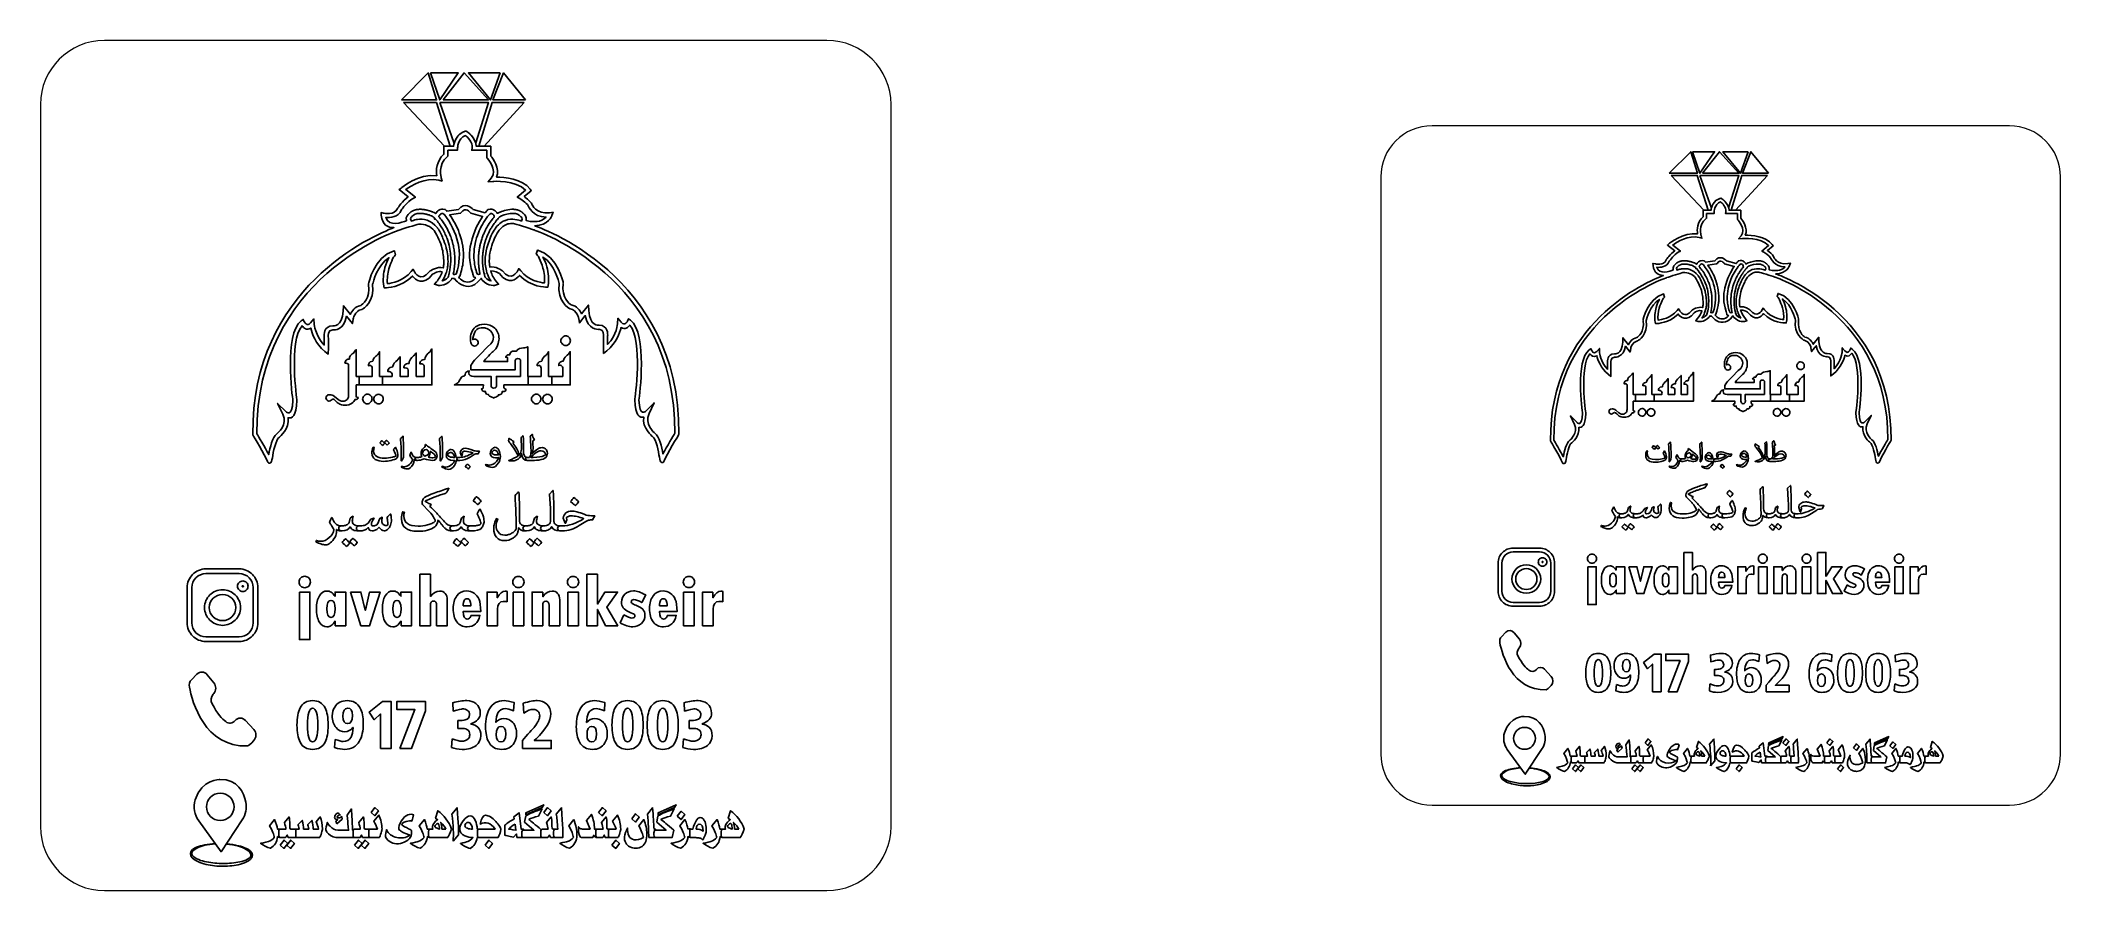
# Model space of a CAD drawing. Header units: millimetres. Extents: x -98 to 20, y -25 to 25.
import ezdxf

# ---------------------------------------------------------------- set-up
doc = ezdxf.new("R2010")
doc.units = ezdxf.units.MM
doc.header["$MEASUREMENT"] = 0
doc.layers.add('Layer 1', color=7, linetype='Continuous')

msp = doc.modelspace()

# ---------------------------------------------------------------- linework, layer by layer
at = {"layer": 'Layer 1', "color": 250, "lineweight": 18}
for points in [[(-94.5401, 24.7584), (-94.5401, 24.7584), (-52.2477, 24.7584), (-52.2477, 24.7584), (-50.1802, 24.7584), (-48.4939, 23.0721), (-48.4939, 21.0046), (-48.4939, 21.0046), (-48.4939, -21.2878), (-48.4939, -21.2878), (-48.4939, -23.3553), (-50.1802, -25.0416), (-52.2477, -25.0416), (-52.2477, -25.0416), (-94.5401, -25.0416), (-94.5401, -25.0416), (-96.6076, -25.0416), (-98.2939, -23.3553), (-98.2939, -21.2878), (-98.2939, -21.2878), (-98.2939, 21.0046), (-98.2939, 21.0046), (-98.2939, 23.0721), (-96.6076, 24.7584), (-94.5401, 24.7584)], [(-16.8224, 19.7584), (-16.8224, 19.7584), (16.9776, 19.7584), (16.9776, 19.7584), (18.6299, 19.7584), (19.9776, 18.4107), (19.9776, 16.7584), (19.9776, 16.7584), (19.9776, -17.0416), (19.9776, -17.0416), (19.9776, -18.6939), (18.6299, -20.0416), (16.9776, -20.0416), (16.9776, -20.0416), (-16.8224, -20.0416), (-16.8224, -20.0416), (-18.4747, -20.0416), (-19.8224, -18.6939), (-19.8224, -17.0416), (-19.8224, -17.0416), (-19.8224, 16.7584), (-19.8224, 16.7584), (-19.8224, 18.4107), (-18.4747, 19.7584), (-16.8224, 19.7584)]]:
    msp.add_open_spline(points, degree=3, knots=[0, 0, 0, 0, 0.125, 0.125, 0.125, 0.25, 0.25, 0.25, 0.375, 0.375, 0.375, 0.5, 0.5, 0.5, 0.625, 0.625, 0.625, 0.75, 0.75, 0.75, 0.875, 0.875, 0.875, 1, 1, 1, 1], dxfattribs=at)
at = {"layer": 'Layer 1', "color": 240}
for points, knots in [([(-77.1594, 21.274), (-77.1594, 21.274), (-75.1042, 21.274), (-75.1042, 21.274), (-75.1042, 21.274), (-75.5876, 22.8565), (-75.5876, 22.8565), (-75.5876, 22.8565), (-77.1594, 21.274), (-77.1594, 21.274)], [0, 0, 0, 0, 0.33333333, 0.33333333, 0.33333333, 0.66666667, 0.66666667, 0.66666667, 1, 1, 1, 1]), ([(-75.4491, 22.8566), (-75.4491, 22.8566), (-73.836, 22.8566), (-73.836, 22.8566), (-73.836, 22.8566), (-74.9122, 21.2742), (-74.9122, 21.2742), (-74.9122, 21.2742), (-75.4491, 22.8566), (-75.4491, 22.8566)], [0, 0, 0, 0, 0.33333333, 0.33333333, 0.33333333, 0.66666667, 0.66666667, 0.66666667, 1, 1, 1, 1]), ([(-74.7222, 21.274), (-74.7222, 21.274), (-72.0632, 21.274), (-72.0632, 21.274), (-72.0632, 21.274), (-73.488, 22.8565), (-73.488, 22.8565), (-73.488, 22.8565), (-74.7222, 21.274), (-74.7222, 21.274)], [0, 0, 0, 0, 0.33333333, 0.33333333, 0.33333333, 0.66666667, 0.66666667, 0.66666667, 1, 1, 1, 1]), ([(-71.3836, 22.8566), (-71.3836, 22.8566), (-73.2342, 22.8566), (-73.2342, 22.8566), (-73.2342, 22.8566), (-71.9439, 21.2742), (-71.9439, 21.2742), (-71.9439, 21.2742), (-71.3836, 22.8566), (-71.3836, 22.8566)], [0, 0, 0, 0, 0.33333333, 0.33333333, 0.33333333, 0.66666667, 0.66666667, 0.66666667, 1, 1, 1, 1]), ([(-69.8981, 21.274), (-69.8981, 21.274), (-71.7985, 21.274), (-71.7985, 21.274), (-71.7985, 21.274), (-71.1808, 22.8565), (-71.1808, 22.8565), (-71.1808, 22.8565), (-69.8981, 21.274), (-69.8981, 21.274)], [0, 0, 0, 0, 0.33333333, 0.33333333, 0.33333333, 0.66666667, 0.66666667, 0.66666667, 1, 1, 1, 1]), ([(-77.0329, 21.1157), (-77.0329, 21.1157), (-75.1049, 21.1157), (-75.1049, 21.1157), (-75.1049, 21.1157), (-74.3038, 18.5607), (-74.3038, 18.5607), (-74.3038, 18.5607), (-74.6275, 18.5607), (-74.6275, 18.5607), (-74.6275, 18.5607), (-77.0329, 21.1157), (-77.0329, 21.1157)], [0, 0, 0, 0, 0.25, 0.25, 0.25, 0.5, 0.5, 0.5, 0.75, 0.75, 0.75, 1, 1, 1, 1]), ([(-74.9122, 21.1211), (-74.9122, 21.1211), (-72.0633, 21.1211), (-72.0633, 21.1211), (-72.0633, 21.1211), (-72.8106, 18.7535), (-72.8106, 18.7535), (-72.8106, 18.7535), (-72.8109, 18.7547), (-72.8109, 18.7547), (-72.8109, 18.7547), (-72.8163, 18.772), (-72.8163, 18.772), (-72.8163, 18.772), (-72.8204, 18.7843), (-72.8204, 18.7843), (-72.8204, 18.7843), (-72.8225, 18.7904), (-72.8225, 18.7904), (-72.8225, 18.7904), (-72.828, 18.8054), (-72.828, 18.8054), (-72.828, 18.8054), (-72.8291, 18.8086), (-72.8291, 18.8086), (-72.8291, 18.8086), (-72.8357, 18.8262), (-72.8357, 18.8262), (-72.8357, 18.8262), (-72.836, 18.8264), (-72.836, 18.8264), (-72.836, 18.8264), (-72.8432, 18.8442), (-72.8432, 18.8442), (-72.8432, 18.8442), (-72.8442, 18.8465), (-72.8442, 18.8465), (-72.8442, 18.8465), (-72.8509, 18.8617), (-72.8509, 18.8617), (-72.8509, 18.8617), (-72.853, 18.8667), (-72.853, 18.8667), (-72.853, 18.8667), (-72.8587, 18.8791), (-72.8587, 18.8791), (-72.8587, 18.8791), (-72.8622, 18.8868), (-72.8622, 18.8868), (-72.8622, 18.8868), (-72.8669, 18.8963), (-72.8669, 18.8963), (-72.8669, 18.8963), (-72.8719, 18.9063), (-72.8719, 18.9063), (-72.8719, 18.9063), (-72.8753, 18.913), (-72.8753, 18.913), (-72.8753, 18.913), (-72.8773, 18.917), (-72.8773, 18.917), (-72.8773, 18.917), (-72.8841, 18.9298), (-72.8841, 18.9298), (-72.8841, 18.9298), (-72.8921, 18.9447), (-72.8921, 18.9447), (-72.8921, 18.9447), (-72.893, 18.9462), (-72.893, 18.9462), (-72.893, 18.9462), (-72.9023, 18.9625), (-72.9023, 18.9625), (-72.9023, 18.9625), (-72.9027, 18.9635), (-72.9027, 18.9635), (-72.9027, 18.9635), (-72.9117, 18.9785), (-72.9117, 18.9785), (-72.9117, 18.9785), (-72.9137, 18.9819), (-72.9137, 18.9819), (-72.9137, 18.9819), (-72.9213, 18.9942), (-72.9213, 18.9942), (-72.9213, 18.9942), (-72.9248, 19), (-72.9248, 19), (-72.9248, 19), (-72.9311, 19.0098), (-72.9311, 19.0098), (-72.9311, 19.0098), (-72.9362, 19.0178), (-72.9362, 19.0178), (-72.9362, 19.0178), (-72.9411, 19.025), (-72.9411, 19.025), (-72.9411, 19.025), (-72.948, 19.0353), (-72.948, 19.0353), (-72.948, 19.0353), (-72.9513, 19.0402), (-72.9513, 19.0402), (-72.9513, 19.0402), (-72.9597, 19.0524), (-72.9597, 19.0524), (-72.9597, 19.0524), (-72.9615, 19.0549), (-72.9615, 19.0549), (-72.9615, 19.0549), (-72.9825, 19.0838), (-72.9825, 19.0838), (-72.9825, 19.0838), (-72.9839, 19.0857), (-72.9839, 19.0857), (-72.9839, 19.0857), (-72.9931, 19.0978), (-72.9931, 19.0978), (-72.9931, 19.0978), (-72.9963, 19.102), (-72.9963, 19.102), (-72.9963, 19.102), (-73.0039, 19.1116), (-73.0039, 19.1116), (-73.0039, 19.1116), (-73.0086, 19.1177), (-73.0086, 19.1177), (-73.0086, 19.1177), (-73.0145, 19.1252), (-73.0145, 19.1252), (-73.0145, 19.1252), (-73.0212, 19.1333), (-73.0212, 19.1333), (-73.0212, 19.1333), (-73.0254, 19.1385), (-73.0254, 19.1385), (-73.0254, 19.1385), (-73.0335, 19.1485), (-73.0335, 19.1485), (-73.0335, 19.1485), (-73.0363, 19.1515), (-73.0363, 19.1515), (-73.0363, 19.1515), (-73.0461, 19.1632), (-73.0461, 19.1632), (-73.0461, 19.1632), (-73.0472, 19.1643), (-73.0472, 19.1643), (-73.0472, 19.1643), (-73.0581, 19.1768), (-73.0581, 19.1768), (-73.0581, 19.1768), (-73.0587, 19.1777), (-73.0587, 19.1777), (-73.0587, 19.1777), (-73.0688, 19.1889), (-73.0688, 19.1889), (-73.0688, 19.1889), (-73.0712, 19.1917), (-73.0712, 19.1917), (-73.0712, 19.1917), (-73.0797, 19.2008), (-73.0797, 19.2008), (-73.0797, 19.2008), (-73.0906, 19.2126), (-73.0906, 19.2126), (-73.0906, 19.2126), (-73.0962, 19.2186), (-73.0962, 19.2186), (-73.0962, 19.2186), (-73.1014, 19.224), (-73.1014, 19.224), (-73.1014, 19.224), (-73.112, 19.235), (-73.112, 19.235), (-73.112, 19.235), (-73.1209, 19.244), (-73.1209, 19.244), (-73.1209, 19.244), (-73.1226, 19.2459), (-73.1226, 19.2459), (-73.1226, 19.2459), (-73.133, 19.2563), (-73.133, 19.2563), (-73.133, 19.2563), (-73.1331, 19.2563), (-73.1331, 19.2563), (-73.1331, 19.2563), (-73.1435, 19.2664), (-73.1435, 19.2664), (-73.1435, 19.2664), (-73.1449, 19.2679), (-73.1449, 19.2679), (-73.1449, 19.2679), (-73.1538, 19.2764), (-73.1538, 19.2764), (-73.1538, 19.2764), (-73.1567, 19.2794), (-73.1567, 19.2794), (-73.1567, 19.2794), (-73.1638, 19.286), (-73.1638, 19.286), (-73.1638, 19.286), (-73.1683, 19.2902), (-73.1683, 19.2902), (-73.1683, 19.2902), (-73.1737, 19.2952), (-73.1737, 19.2952), (-73.1737, 19.2952), (-73.1797, 19.3008), (-73.1797, 19.3008), (-73.1797, 19.3008), (-73.1834, 19.3042), (-73.1834, 19.3042), (-73.1834, 19.3042), (-73.1908, 19.3108), (-73.1908, 19.3108), (-73.1908, 19.3108), (-73.1931, 19.3129), (-73.1931, 19.3129), (-73.1931, 19.3129), (-73.2016, 19.3206), (-73.2016, 19.3206), (-73.2016, 19.3206), (-73.2025, 19.3213), (-73.2025, 19.3213), (-73.2025, 19.3213), (-73.2116, 19.3293), (-73.2116, 19.3293), (-73.2116, 19.3293), (-73.2121, 19.3298), (-73.2121, 19.3298), (-73.2121, 19.3298), (-73.2204, 19.3371), (-73.2204, 19.3371), (-73.2204, 19.3371), (-73.2224, 19.3387), (-73.2224, 19.3387), (-73.2224, 19.3387), (-73.2291, 19.3443), (-73.2291, 19.3443), (-73.2291, 19.3443), (-73.2322, 19.3471), (-73.2322, 19.3471), (-73.2322, 19.3471), (-73.2375, 19.3515), (-73.2375, 19.3515), (-73.2375, 19.3515), (-73.2417, 19.3551), (-73.2417, 19.3551), (-73.2417, 19.3551), (-73.2455, 19.3581), (-73.2455, 19.3581), (-73.2455, 19.3581), (-73.2508, 19.3626), (-73.2508, 19.3626), (-73.2508, 19.3626), (-73.2534, 19.3646), (-73.2534, 19.3646), (-73.2534, 19.3646), (-73.2596, 19.3696), (-73.2596, 19.3696), (-73.2596, 19.3696), (-73.2608, 19.3706), (-73.2608, 19.3706), (-73.2608, 19.3706), (-73.2679, 19.3762), (-73.2679, 19.3762), (-73.2679, 19.3762), (-73.2747, 19.3818), (-73.2747, 19.3818), (-73.2747, 19.3818), (-73.2757, 19.3825), (-73.2757, 19.3825), (-73.2757, 19.3825), (-73.281, 19.3868), (-73.281, 19.3868), (-73.281, 19.3868), (-73.283, 19.3883), (-73.283, 19.3883), (-73.283, 19.3883), (-73.2872, 19.3914), (-73.2872, 19.3914), (-73.2872, 19.3914), (-73.2898, 19.3934), (-73.2898, 19.3934), (-73.2898, 19.3934), (-73.2929, 19.3956), (-73.2929, 19.3956), (-73.2929, 19.3956), (-73.2962, 19.3981), (-73.2962, 19.3981), (-73.2962, 19.3981), (-73.2981, 19.3996), (-73.2981, 19.3996), (-73.2981, 19.3996), (-73.3018, 19.4025), (-73.3018, 19.4025), (-73.3018, 19.4025), (-73.3029, 19.4033), (-73.3029, 19.4033), (-73.3029, 19.4033), (-73.3071, 19.4063), (-73.3071, 19.4063), (-73.3071, 19.4063), (-73.3073, 19.4065), (-73.3073, 19.4065), (-73.3073, 19.4065), (-73.3112, 19.4094), (-73.3112, 19.4094), (-73.3112, 19.4094), (-73.3114, 19.4095), (-73.3114, 19.4095), (-73.3114, 19.4095), (-73.3147, 19.4118), (-73.3147, 19.4118), (-73.3147, 19.4118), (-73.3154, 19.4124), (-73.3154, 19.4124), (-73.3154, 19.4124), (-73.3177, 19.414), (-73.3177, 19.414), (-73.3177, 19.414), (-73.3187, 19.4147), (-73.3187, 19.4147), (-73.3187, 19.4147), (-73.3202, 19.4158), (-73.3202, 19.4158), (-73.3202, 19.4158), (-73.3215, 19.4165), (-73.3215, 19.4165), (-73.3215, 19.4165), (-73.3222, 19.4172), (-73.3222, 19.4172), (-73.3222, 19.4172), (-73.3233, 19.4179), (-73.3233, 19.4179), (-73.3233, 19.4179), (-73.3237, 19.4182), (-73.3237, 19.4182), (-73.3237, 19.4182), (-73.3246, 19.4188), (-73.3246, 19.4188), (-73.3246, 19.4188), (-73.325, 19.419), (-73.325, 19.419), (-73.325, 19.419), (-73.371, 19.4496), (-73.371, 19.4496), (-73.371, 19.4496), (-73.4241, 19.4346), (-73.4241, 19.4346), (-73.4241, 19.4346), (-73.4433, 19.4288), (-73.4433, 19.4288), (-73.4433, 19.4288), (-73.4478, 19.4274), (-73.4478, 19.4274), (-73.4478, 19.4274), (-73.4623, 19.4227), (-73.4623, 19.4227), (-73.4623, 19.4227), (-73.481, 19.4163), (-73.481, 19.4163), (-73.481, 19.4163), (-73.4939, 19.4117), (-73.4939, 19.4117), (-73.4939, 19.4117), (-73.4991, 19.4097), (-73.4991, 19.4097), (-73.4991, 19.4097), (-73.5159, 19.4031), (-73.5159, 19.4031), (-73.5159, 19.4031), (-73.5169, 19.4028), (-73.5169, 19.4028), (-73.5169, 19.4028), (-73.5344, 19.3954), (-73.5344, 19.3954), (-73.5344, 19.3954), (-73.5375, 19.394), (-73.5375, 19.394), (-73.5375, 19.394), (-73.5517, 19.3878), (-73.5517, 19.3878), (-73.5517, 19.3878), (-73.5587, 19.3845), (-73.5587, 19.3845), (-73.5587, 19.3845), (-73.5685, 19.38), (-73.5685, 19.38), (-73.5685, 19.38), (-73.5792, 19.3746), (-73.5792, 19.3746), (-73.5792, 19.3746), (-73.585, 19.3717), (-73.585, 19.3717), (-73.585, 19.3717), (-73.5994, 19.3642), (-73.5994, 19.3642), (-73.5994, 19.3642), (-73.6011, 19.3634), (-73.6011, 19.3634), (-73.6011, 19.3634), (-73.617, 19.3546), (-73.617, 19.3546), (-73.617, 19.3546), (-73.6189, 19.3535), (-73.6189, 19.3535), (-73.6189, 19.3535), (-73.6324, 19.3456), (-73.6324, 19.3456), (-73.6324, 19.3456), (-73.6379, 19.3423), (-73.6379, 19.3423), (-73.6379, 19.3423), (-73.6564, 19.3308), (-73.6564, 19.3308), (-73.6564, 19.3308), (-73.6624, 19.3269), (-73.6624, 19.3269), (-73.6624, 19.3269), (-73.6746, 19.3189), (-73.6746, 19.3189), (-73.6746, 19.3189), (-73.6769, 19.3173), (-73.6769, 19.3173), (-73.6769, 19.3173), (-73.6912, 19.3074), (-73.6912, 19.3074), (-73.6912, 19.3074), (-73.6922, 19.3068), (-73.6922, 19.3068), (-73.6922, 19.3068), (-73.7051, 19.2973), (-73.7051, 19.2973), (-73.7051, 19.2973), (-73.7093, 19.2942), (-73.7093, 19.2942), (-73.7093, 19.2942), (-73.7186, 19.2869), (-73.7186, 19.2869), (-73.7186, 19.2869), (-73.7259, 19.2813), (-73.7259, 19.2813), (-73.7259, 19.2813), (-73.732, 19.2764), (-73.732, 19.2764), (-73.732, 19.2764), (-73.7421, 19.268), (-73.7421, 19.268), (-73.7421, 19.268), (-73.745, 19.2656), (-73.745, 19.2656), (-73.745, 19.2656), (-73.7576, 19.2547), (-73.7576, 19.2547), (-73.7576, 19.2547), (-73.7578, 19.2546), (-73.7578, 19.2546), (-73.7578, 19.2546), (-73.7702, 19.2436), (-73.7702, 19.2436), (-73.7702, 19.2436), (-73.773, 19.2407), (-73.773, 19.2407), (-73.773, 19.2407), (-73.7822, 19.2324), (-73.7822, 19.2324), (-73.7822, 19.2324), (-73.7879, 19.2268), (-73.7879, 19.2268), (-73.7879, 19.2268), (-73.8023, 19.2126), (-73.8023, 19.2126), (-73.8023, 19.2126), (-73.8056, 19.2093), (-73.8056, 19.2093), (-73.8056, 19.2093), (-73.8163, 19.1981), (-73.8163, 19.1981), (-73.8163, 19.1981), (-73.8168, 19.1976), (-73.8168, 19.1976), (-73.8168, 19.1976), (-73.8278, 19.1857), (-73.8278, 19.1857), (-73.8278, 19.1857), (-73.8298, 19.1833), (-73.8298, 19.1833), (-73.8298, 19.1833), (-73.8383, 19.1735), (-73.8383, 19.1735), (-73.8383, 19.1735), (-73.8429, 19.1684), (-73.8429, 19.1684), (-73.8429, 19.1684), (-73.8489, 19.1615), (-73.8489, 19.1615), (-73.8489, 19.1615), (-73.8556, 19.1534), (-73.8556, 19.1534), (-73.8556, 19.1534), (-73.859, 19.1491), (-73.859, 19.1491), (-73.859, 19.1491), (-73.868, 19.138), (-73.868, 19.138), (-73.868, 19.138), (-73.869, 19.1368), (-73.869, 19.1368), (-73.869, 19.1368), (-73.8786, 19.1242), (-73.8786, 19.1242), (-73.8786, 19.1242), (-73.8798, 19.1226), (-73.8798, 19.1226), (-73.8798, 19.1226), (-73.8879, 19.1119), (-73.8879, 19.1119), (-73.8879, 19.1119), (-73.8914, 19.1071), (-73.8914, 19.1071), (-73.8914, 19.1071), (-73.9025, 19.0913), (-73.9025, 19.0913), (-73.9025, 19.0913), (-73.906, 19.0863), (-73.906, 19.0863), (-73.906, 19.0863), (-73.9133, 19.0756), (-73.9133, 19.0756), (-73.9133, 19.0756), (-73.9147, 19.0736), (-73.9147, 19.0736), (-73.9147, 19.0736), (-73.9229, 19.0607), (-73.9229, 19.0607), (-73.9229, 19.0607), (-73.9237, 19.0596), (-73.9237, 19.0596), (-73.9237, 19.0596), (-73.9311, 19.0475), (-73.9311, 19.0475), (-73.9311, 19.0475), (-73.9337, 19.0435), (-73.9337, 19.0435), (-73.9337, 19.0435), (-73.9391, 19.0347), (-73.9391, 19.0347), (-73.9391, 19.0347), (-73.9433, 19.0275), (-73.9433, 19.0275), (-73.9433, 19.0275), (-73.9467, 19.0216), (-73.9467, 19.0216), (-73.9467, 19.0216), (-73.9527, 19.0114), (-73.9527, 19.0114), (-73.9527, 19.0114), (-73.9542, 19.0085), (-73.9542, 19.0085), (-73.9542, 19.0085), (-73.9616, 18.9955), (-73.9616, 18.9955), (-73.9616, 18.9955), (-73.9617, 18.9952), (-73.9617, 18.9952), (-73.9617, 18.9952), (-73.9685, 18.9822), (-73.9685, 18.9822), (-73.9685, 18.9822), (-73.9702, 18.9788), (-73.9702, 18.9788), (-73.9702, 18.9788), (-73.9752, 18.9691), (-73.9752, 18.9691), (-73.9752, 18.9691), (-73.9785, 18.9627), (-73.9785, 18.9627), (-73.9785, 18.9627), (-73.9819, 18.9561), (-73.9819, 18.9561), (-73.9819, 18.9561), (-73.9865, 18.9464), (-73.9865, 18.9464), (-73.9865, 18.9464), (-73.9882, 18.9429), (-73.9882, 18.9429), (-73.9882, 18.9429), (-73.9941, 18.9302), (-73.9941, 18.9302), (-73.9941, 18.9302), (-73.9944, 18.9298), (-73.9944, 18.9298), (-73.9944, 18.9298), (-74.0004, 18.9167), (-74.0004, 18.9167), (-74.0004, 18.9167), (-74.0016, 18.914), (-74.0016, 18.914), (-74.0016, 18.914), (-74.006, 18.9035), (-74.006, 18.9035), (-74.006, 18.9035), (-74.0085, 18.8979), (-74.0085, 18.8979), (-74.0085, 18.8979), (-74.0116, 18.8905), (-74.0116, 18.8905), (-74.0116, 18.8905), (-74.0153, 18.8819), (-74.0153, 18.8819), (-74.0153, 18.8819), (-74.017, 18.8775), (-74.017, 18.8775), (-74.017, 18.8775), (-74.0217, 18.8657), (-74.0217, 18.8657), (-74.0217, 18.8657), (-74.0223, 18.8646), (-74.0223, 18.8646), (-74.0223, 18.8646), (-74.0272, 18.8517), (-74.0272, 18.8517), (-74.0272, 18.8517), (-74.0279, 18.8497), (-74.0279, 18.8497), (-74.0279, 18.8497), (-74.032, 18.839), (-74.032, 18.839), (-74.032, 18.839), (-74.0338, 18.8341), (-74.0338, 18.8341), (-74.0338, 18.8341), (-74.0367, 18.8262), (-74.0367, 18.8262), (-74.0367, 18.8262), (-74.0393, 18.8183), (-74.0393, 18.8183), (-74.0393, 18.8183), (-74.0409, 18.8134), (-74.0409, 18.8134), (-74.0409, 18.8134), (-74.0447, 18.8027), (-74.0447, 18.8027), (-74.0447, 18.8027), (-74.0453, 18.8008), (-74.0453, 18.8008), (-74.0453, 18.8008), (-74.0494, 18.7883), (-74.0494, 18.7883), (-74.0494, 18.7883), (-74.0498, 18.7872), (-74.0498, 18.7872), (-74.0498, 18.7872), (-74.0533, 18.7759), (-74.0533, 18.7759), (-74.0533, 18.7759), (-74.0546, 18.772), (-74.0546, 18.772), (-74.0546, 18.772), (-74.0571, 18.7638), (-74.0571, 18.7638), (-74.0571, 18.7638), (-74.0592, 18.7567), (-74.0592, 18.7567), (-74.0592, 18.7567), (-74.0607, 18.7515), (-74.0607, 18.7515), (-74.0607, 18.7515), (-74.0634, 18.7419), (-74.0634, 18.7419), (-74.0634, 18.7419), (-74.0642, 18.7394), (-74.0642, 18.7394), (-74.0642, 18.7394), (-74.0675, 18.7276), (-74.0675, 18.7276), (-74.0675, 18.7276), (-74.0676, 18.7272), (-74.0676, 18.7272), (-74.0676, 18.7272), (-74.0706, 18.7158), (-74.0706, 18.7158), (-74.0706, 18.7158), (-74.9122, 21.1211), (-74.9122, 21.1211)], [0, 0, 0, 0, 0.00436681, 0.00436681, 0.00436681, 0.00873362, 0.00873362, 0.00873362, 0.01310044, 0.01310044, 0.01310044, 0.01746725, 0.01746725, 0.01746725, 0.02183406, 0.02183406, 0.02183406, 0.02620087, 0.02620087, 0.02620087, 0.03056769, 0.03056769, 0.03056769, 0.0349345, 0.0349345, 0.0349345, 0.03930131, 0.03930131, 0.03930131, 0.04366812, 0.04366812, 0.04366812, 0.04803493, 0.04803493, 0.04803493, 0.05240175, 0.05240175, 0.05240175, 0.05676856, 0.05676856, 0.05676856, 0.06113537, 0.06113537, 0.06113537, 0.06550218, 0.06550218, 0.06550218, 0.069869, 0.069869, 0.069869, 0.07423581, 0.07423581, 0.07423581, 0.07860262, 0.07860262, 0.07860262, 0.08296943, 0.08296943, 0.08296943, 0.08733624, 0.08733624, 0.08733624, 0.09170306, 0.09170306, 0.09170306, 0.09606987, 0.09606987, 0.09606987, 0.10043668, 0.10043668, 0.10043668, 0.10480349, 0.10480349, 0.10480349, 0.10917031, 0.10917031, 0.10917031, 0.11353712, 0.11353712, 0.11353712, 0.11790393, 0.11790393, 0.11790393, 0.12227074, 0.12227074, 0.12227074, 0.12663755, 0.12663755, 0.12663755, 0.13100437, 0.13100437, 0.13100437, 0.13537118, 0.13537118, 0.13537118, 0.13973799, 0.13973799, 0.13973799, 0.1441048, 0.1441048, 0.1441048, 0.14847162, 0.14847162, 0.14847162, 0.15283843, 0.15283843, 0.15283843, 0.15720524, 0.15720524, 0.15720524, 0.16157205, 0.16157205, 0.16157205, 0.16593886, 0.16593886, 0.16593886, 0.17030568, 0.17030568, 0.17030568, 0.17467249, 0.17467249, 0.17467249, 0.1790393, 0.1790393, 0.1790393, 0.18340611, 0.18340611, 0.18340611, 0.18777293, 0.18777293, 0.18777293, 0.19213974, 0.19213974, 0.19213974, 0.19650655, 0.19650655, 0.19650655, 0.20087336, 0.20087336, 0.20087336, 0.20524017, 0.20524017, 0.20524017, 0.20960699, 0.20960699, 0.20960699, 0.2139738, 0.2139738, 0.2139738, 0.21834061, 0.21834061, 0.21834061, 0.22270742, 0.22270742, 0.22270742, 0.22707424, 0.22707424, 0.22707424, 0.23144105, 0.23144105, 0.23144105, 0.23580786, 0.23580786, 0.23580786, 0.24017467, 0.24017467, 0.24017467, 0.24454148, 0.24454148, 0.24454148, 0.2489083, 0.2489083, 0.2489083, 0.25327511, 0.25327511, 0.25327511, 0.25764192, 0.25764192, 0.25764192, 0.26200873, 0.26200873, 0.26200873, 0.26637555, 0.26637555, 0.26637555, 0.27074236, 0.27074236, 0.27074236, 0.27510917, 0.27510917, 0.27510917, 0.27947598, 0.27947598, 0.27947598, 0.28384279, 0.28384279, 0.28384279, 0.28820961, 0.28820961, 0.28820961, 0.29257642, 0.29257642, 0.29257642, 0.29694323, 0.29694323, 0.29694323, 0.30131004, 0.30131004, 0.30131004, 0.30567686, 0.30567686, 0.30567686, 0.31004367, 0.31004367, 0.31004367, 0.31441048, 0.31441048, 0.31441048, 0.31877729, 0.31877729, 0.31877729, 0.3231441, 0.3231441, 0.3231441, 0.32751092, 0.32751092, 0.32751092, 0.33187773, 0.33187773, 0.33187773, 0.33624454, 0.33624454, 0.33624454, 0.34061135, 0.34061135, 0.34061135, 0.34497817, 0.34497817, 0.34497817, 0.34934498, 0.34934498, 0.34934498, 0.35371179, 0.35371179, 0.35371179, 0.3580786, 0.3580786, 0.3580786, 0.36244541, 0.36244541, 0.36244541, 0.36681223, 0.36681223, 0.36681223, 0.37117904, 0.37117904, 0.37117904, 0.37554585, 0.37554585, 0.37554585, 0.37991266, 0.37991266, 0.37991266, 0.38427948, 0.38427948, 0.38427948, 0.38864629, 0.38864629, 0.38864629, 0.3930131, 0.3930131, 0.3930131, 0.39737991, 0.39737991, 0.39737991, 0.40174672, 0.40174672, 0.40174672, 0.40611354, 0.40611354, 0.40611354, 0.41048035, 0.41048035, 0.41048035, 0.41484716, 0.41484716, 0.41484716, 0.41921397, 0.41921397, 0.41921397, 0.42358079, 0.42358079, 0.42358079, 0.4279476, 0.4279476, 0.4279476, 0.43231441, 0.43231441, 0.43231441, 0.43668122, 0.43668122, 0.43668122, 0.44104803, 0.44104803, 0.44104803, 0.44541485, 0.44541485, 0.44541485, 0.44978166, 0.44978166, 0.44978166, 0.45414847, 0.45414847, 0.45414847, 0.45851528, 0.45851528, 0.45851528, 0.4628821, 0.4628821, 0.4628821, 0.46724891, 0.46724891, 0.46724891, 0.47161572, 0.47161572, 0.47161572, 0.47598253, 0.47598253, 0.47598253, 0.48034934, 0.48034934, 0.48034934, 0.48471616, 0.48471616, 0.48471616, 0.48908297, 0.48908297, 0.48908297, 0.49344978, 0.49344978, 0.49344978, 0.49781659, 0.49781659, 0.49781659, 0.50218341, 0.50218341, 0.50218341, 0.50655022, 0.50655022, 0.50655022, 0.51091703, 0.51091703, 0.51091703, 0.51528384, 0.51528384, 0.51528384, 0.51965066, 0.51965066, 0.51965066, 0.52401747, 0.52401747, 0.52401747, 0.52838428, 0.52838428, 0.52838428, 0.53275109, 0.53275109, 0.53275109, 0.5371179, 0.5371179, 0.5371179, 0.54148472, 0.54148472, 0.54148472, 0.54585153, 0.54585153, 0.54585153, 0.55021834, 0.55021834, 0.55021834, 0.55458515, 0.55458515, 0.55458515, 0.55895197, 0.55895197, 0.55895197, 0.56331878, 0.56331878, 0.56331878, 0.56768559, 0.56768559, 0.56768559, 0.5720524, 0.5720524, 0.5720524, 0.57641921, 0.57641921, 0.57641921, 0.58078603, 0.58078603, 0.58078603, 0.58515284, 0.58515284, 0.58515284, 0.58951965, 0.58951965, 0.58951965, 0.59388646, 0.59388646, 0.59388646, 0.59825328, 0.59825328, 0.59825328, 0.60262009, 0.60262009, 0.60262009, 0.6069869, 0.6069869, 0.6069869, 0.61135371, 0.61135371, 0.61135371, 0.61572052, 0.61572052, 0.61572052, 0.62008734, 0.62008734, 0.62008734, 0.62445415, 0.62445415, 0.62445415, 0.62882096, 0.62882096, 0.62882096, 0.63318777, 0.63318777, 0.63318777, 0.63755459, 0.63755459, 0.63755459, 0.6419214, 0.6419214, 0.6419214, 0.64628821, 0.64628821, 0.64628821, 0.65065502, 0.65065502, 0.65065502, 0.65502183, 0.65502183, 0.65502183, 0.65938865, 0.65938865, 0.65938865, 0.66375546, 0.66375546, 0.66375546, 0.66812227, 0.66812227, 0.66812227, 0.67248908, 0.67248908, 0.67248908, 0.6768559, 0.6768559, 0.6768559, 0.68122271, 0.68122271, 0.68122271, 0.68558952, 0.68558952, 0.68558952, 0.68995633, 0.68995633, 0.68995633, 0.69432314, 0.69432314, 0.69432314, 0.69868996, 0.69868996, 0.69868996, 0.70305677, 0.70305677, 0.70305677, 0.70742358, 0.70742358, 0.70742358, 0.71179039, 0.71179039, 0.71179039, 0.71615721, 0.71615721, 0.71615721, 0.72052402, 0.72052402, 0.72052402, 0.72489083, 0.72489083, 0.72489083, 0.72925764, 0.72925764, 0.72925764, 0.73362445, 0.73362445, 0.73362445, 0.73799127, 0.73799127, 0.73799127, 0.74235808, 0.74235808, 0.74235808, 0.74672489, 0.74672489, 0.74672489, 0.7510917, 0.7510917, 0.7510917, 0.75545852, 0.75545852, 0.75545852, 0.75982533, 0.75982533, 0.75982533, 0.76419214, 0.76419214, 0.76419214, 0.76855895, 0.76855895, 0.76855895, 0.77292576, 0.77292576, 0.77292576, 0.77729258, 0.77729258, 0.77729258, 0.78165939, 0.78165939, 0.78165939, 0.7860262, 0.7860262, 0.7860262, 0.79039301, 0.79039301, 0.79039301, 0.79475983, 0.79475983, 0.79475983, 0.79912664, 0.79912664, 0.79912664, 0.80349345, 0.80349345, 0.80349345, 0.80786026, 0.80786026, 0.80786026, 0.81222707, 0.81222707, 0.81222707, 0.81659389, 0.81659389, 0.81659389, 0.8209607, 0.8209607, 0.8209607, 0.82532751, 0.82532751, 0.82532751, 0.82969432, 0.82969432, 0.82969432, 0.83406114, 0.83406114, 0.83406114, 0.83842795, 0.83842795, 0.83842795, 0.84279476, 0.84279476, 0.84279476, 0.84716157, 0.84716157, 0.84716157, 0.85152838, 0.85152838, 0.85152838, 0.8558952, 0.8558952, 0.8558952, 0.86026201, 0.86026201, 0.86026201, 0.86462882, 0.86462882, 0.86462882, 0.86899563, 0.86899563, 0.86899563, 0.87336245, 0.87336245, 0.87336245, 0.87772926, 0.87772926, 0.87772926, 0.88209607, 0.88209607, 0.88209607, 0.88646288, 0.88646288, 0.88646288, 0.89082969, 0.89082969, 0.89082969, 0.89519651, 0.89519651, 0.89519651, 0.89956332, 0.89956332, 0.89956332, 0.90393013, 0.90393013, 0.90393013, 0.90829694, 0.90829694, 0.90829694, 0.91266376, 0.91266376, 0.91266376, 0.91703057, 0.91703057, 0.91703057, 0.92139738, 0.92139738, 0.92139738, 0.92576419, 0.92576419, 0.92576419, 0.930131, 0.930131, 0.930131, 0.93449782, 0.93449782, 0.93449782, 0.93886463, 0.93886463, 0.93886463, 0.94323144, 0.94323144, 0.94323144, 0.94759825, 0.94759825, 0.94759825, 0.95196507, 0.95196507, 0.95196507, 0.95633188, 0.95633188, 0.95633188, 0.96069869, 0.96069869, 0.96069869, 0.9650655, 0.9650655, 0.9650655, 0.96943231, 0.96943231, 0.96943231, 0.97379913, 0.97379913, 0.97379913, 0.97816594, 0.97816594, 0.97816594, 0.98253275, 0.98253275, 0.98253275, 0.98689956, 0.98689956, 0.98689956, 0.99126638, 0.99126638, 0.99126638, 0.99563319, 0.99563319, 0.99563319, 1, 1, 1, 1]), ([(-69.9655, 21.1211), (-69.9655, 21.1211), (-71.8472, 21.1211), (-71.8472, 21.1211), (-71.8472, 21.1211), (-72.6304, 18.5607), (-72.6304, 18.5607), (-72.6304, 18.5607), (-72.3178, 18.5607), (-72.3178, 18.5607), (-72.3178, 18.5607), (-69.9655, 21.1211), (-69.9655, 21.1211)], [0, 0, 0, 0, 0.25, 0.25, 0.25, 0.5, 0.5, 0.5, 0.75, 0.75, 0.75, 1, 1, 1, 1]), ([(-69.3681, 13.9011), (-69.3681, 13.9011), (-69.3423, 13.8919), (-69.3423, 13.8919), (-69.3182, 13.8837), (-60.8168, 11.0794), (-60.9125, 1.7179), (-60.9125, 1.7179), (-60.9129, 1.685), (-60.9129, 1.685), (-60.9129, 1.685), (-60.9293, 1.6576), (-60.9293, 1.6576), (-60.9311, 1.6543), (-61.6407, 0.4813), (-61.7706, 0.1349), (-61.7891, 0.0553), (-61.8354, 0.0237), (-61.9125, 0.0373), (-61.9125, 0.0373), (-61.9153, 0.0377), (-61.9153, 0.0377), (-62.0052, 0.0556), (-62.0245, 0.1682), (-62.0541, 0.3403), (-62.1137, 0.6869), (-62.2347, 1.3886), (-62.4631, 1.5602), (-62.4631, 1.5602), (-62.4659, 1.5625), (-62.4659, 1.5625), (-62.4678, 1.564), (-63.0729, 2.0376), (-62.9751, 2.6969), (-63.1968, 2.6401), (-63.4692, 2.7671), (-63.4912, 3.7109), (-63.4912, 3.7109), (-63.4902, 3.729), (-63.4902, 3.729), (-63.4888, 3.7393), (-63.0026, 7.182), (-63.7886, 8.0814), (-63.8856, 7.948), (-64.064, 7.7886), (-64.3023, 7.9411), (-64.3738, 7.6228), (-64.5754, 7.0342), (-65.1304, 6.5819), (-65.1304, 6.5819), (-65.3255, 6.4227), (-65.3255, 6.4227), (-65.3255, 6.7442), (-65.3513, 7.1562), (-65.3245, 7.4587), (-65.3245, 7.4597), (-65.2793, 7.8324), (-65.5827, 7.835), (-65.6783, 7.8273), (-66.2406, 7.8181), (-66.3974, 8.6353), (-66.3974, 8.6353), (-66.7342, 8.2057), (-66.7342, 8.2057), (-66.7342, 8.2057), (-66.7788, 8.4729), (-66.7788, 8.4729), (-66.7789, 8.4742), (-66.8605, 8.9607), (-67.2839, 9.0399), (-67.2839, 9.0399), (-67.3012, 9.043), (-67.3012, 9.043), (-67.3012, 9.043), (-67.318, 9.0521), (-67.318, 9.0521), (-67.3201, 9.0533), (-68.0774, 9.4672), (-67.9204, 10.515), (-67.9511, 10.6596), (-68.1783, 11.6251), (-68.8751, 12.0693), (-68.789, 11.9071), (-68.7043, 11.7062), (-68.6429, 11.4857), (-68.5505, 11.1535), (-68.502, 10.7705), (-68.5674, 10.4031), (-68.5674, 10.4031), (-68.5852, 10.304), (-68.5852, 10.304), (-68.5852, 10.304), (-68.6853, 10.304), (-68.6853, 10.304), (-68.6881, 10.304), (-69.5896, 10.3043), (-70.2534, 10.9906), (-70.4348, 10.7602), (-70.8681, 10.3865), (-71.4233, 11.0947), (-71.4717, 11.128), (-71.7261, 11.294), (-71.9318, 11.2517), (-71.8647, 11.032), (-71.7544, 10.8157), (-71.5863, 10.6121), (-71.5863, 10.6121), (-71.4698, 10.4709), (-71.4698, 10.4709), (-71.4698, 10.4709), (-71.6458, 10.4206), (-71.6458, 10.4206), (-71.6468, 10.4204), (-72.044, 10.3051), (-72.4442, 10.7398), (-72.4442, 10.7398), (-72.4551, 10.7515), (-72.4551, 10.7515), (-72.4551, 10.7515), (-72.463, 10.7674), (-72.463, 10.7674), (-72.463, 10.7674), (-72.4711, 10.7865), (-72.4836, 10.8215), (-72.4836, 10.8215), (-72.4965, 10.8197), (-72.4965, 10.8197), (-72.9966, 10.1678), (-73.4804, 10.3159), (-73.7884, 10.5414), (-73.9137, 10.6328), (-74.0079, 10.7383), (-74.0598, 10.803), (-74.1049, 10.8016), (-74.152, 10.8074), (-74.1972, 10.8264), (-74.211, 10.7885), (-74.2199, 10.7674), (-74.2199, 10.7674), (-74.2199, 10.7674), (-74.228, 10.7512), (-74.228, 10.7512), (-74.228, 10.7512), (-74.2396, 10.7389), (-74.2396, 10.7389), (-74.6457, 10.3055), (-75.0466, 10.4204), (-75.0476, 10.4206), (-75.0476, 10.4206), (-75.2249, 10.4713), (-75.2249, 10.4713), (-75.2249, 10.4713), (-75.1065, 10.6124), (-75.1065, 10.6124), (-74.9501, 10.7989), (-74.8431, 10.9961), (-74.7738, 11.1967), (-74.9787, 11.2827), (-75.2688, 11.1023), (-75.336, 11.0573), (-75.8944, 10.3447), (-76.3287, 10.7237), (-76.508, 10.9523), (-77.1722, 10.2661), (-78.0747, 10.2658), (-78.0774, 10.2658), (-78.0774, 10.2658), (-78.1776, 10.2658), (-78.1776, 10.2658), (-78.1776, 10.2658), (-78.1952, 10.3646), (-78.1952, 10.3646), (-78.2608, 10.7319), (-78.2124, 11.1151), (-78.1199, 11.4474), (-78.0586, 11.668), (-77.9736, 11.8691), (-77.8873, 12.0312), (-78.5849, 11.5872), (-78.8122, 10.6216), (-78.8427, 10.4768), (-78.6852, 9.429), (-79.4436, 9.0151), (-79.4456, 9.014), (-79.4456, 9.014), (-79.4625, 9.0048), (-79.4625, 9.0048), (-79.4625, 9.0048), (-79.4798, 9.0018), (-79.4798, 9.0018), (-79.9037, 8.9225), (-79.9853, 8.436), (-79.9854, 8.4348), (-79.9854, 8.4348), (-80.0298, 8.1676), (-80.0298, 8.1676), (-80.0298, 8.1676), (-80.3677, 8.5972), (-80.3677, 8.5972), (-80.5242, 7.7799), (-81.0867, 7.7889), (-81.1825, 7.7965), (-81.4861, 7.794), (-81.441, 7.4216), (-81.441, 7.4206), (-81.4142, 7.1182), (-81.44, 6.7063), (-81.44, 6.385), (-81.44, 6.385), (-81.6352, 6.5437), (-81.6352, 6.5437), (-82.1911, 6.9962), (-82.3926, 7.5848), (-82.4639, 7.9031), (-82.7025, 7.7507), (-82.8812, 7.91), (-82.9783, 8.0434), (-83.7653, 7.1442), (-83.2782, 3.7011), (-83.2768, 3.6909), (-83.2768, 3.6909), (-83.2758, 3.6722), (-83.2758, 3.6722), (-83.2981, 2.728), (-83.571, 2.6015), (-83.7931, 2.6585), (-83.6944, 1.9994), (-84.3002, 1.5258), (-84.3021, 1.5243), (-84.3021, 1.5243), (-84.305, 1.5221), (-84.305, 1.5221), (-84.5337, 1.3504), (-84.6547, 0.6489), (-84.7143, 0.3023), (-84.7439, 0.1299), (-84.7646, 0.0172), (-84.8533, -0.0005), (-84.8533, -0.0005), (-84.856, -0.0008), (-84.856, -0.0008), (-84.9331, -0.0143), (-84.9794, 0.0172), (-84.9979, 0.0966), (-85.1282, 0.443), (-85.8383, 1.6162), (-85.8401, 1.6194), (-85.8401, 1.6194), (-85.8567, 1.6468), (-85.8567, 1.6468), (-85.8567, 1.6468), (-85.857, 1.6797), (-85.857, 1.6797), (-85.9448, 10.2595), (-78.8056, 13.3311), (-77.5941, 13.7906), (-77.9502, 13.795), (-78.2888, 13.9527), (-78.3389, 14.5139), (-78.3389, 14.5139), (-78.3528, 14.6705), (-78.3528, 14.6705), (-78.3528, 14.6705), (-78.1981, 14.6416), (-78.1981, 14.6416), (-78.1963, 14.6414), (-77.5363, 14.4983), (-77.3825, 14.9208), (-77.3825, 14.9208), (-77.3765, 14.937), (-77.3765, 14.937), (-77.3765, 14.937), (-77.367, 14.9502), (-77.367, 14.9502), (-77.3661, 14.9516), (-77.0885, 15.36), (-76.7635, 15.6015), (-76.7635, 15.6015), (-77.2939, 16.0162), (-77.2939, 16.0162), (-77.2939, 16.0162), (-77.1805, 16.111), (-77.1805, 16.111), (-77.1773, 16.1136), (-76.1384, 16.9756), (-75.0926, 16.8339), (-75.1289, 17.1229), (-75.1296, 17.6948), (-74.6719, 18.0925), (-74.6719, 18.0925), (-74.6719, 18.5607), (-74.6719, 18.5607), (-74.6719, 18.5607), (-74.1024, 18.5607), (-74.1024, 18.5607), (-74.0691, 18.7865), (-73.9378, 19.2883), (-73.4241, 19.4346), (-73.4241, 19.4346), (-73.371, 19.4496), (-73.371, 19.4496), (-73.371, 19.4496), (-73.325, 19.419), (-73.325, 19.419), (-73.3233, 19.418), (-72.7991, 19.0623), (-72.7773, 18.5607), (-72.7773, 18.5607), (-71.9281, 18.5607), (-71.9281, 18.5607), (-71.9281, 18.5607), (-71.9281, 17.986), (-71.9281, 17.986), (-71.8056, 17.8391), (-71.365, 17.2579), (-71.5902, 16.7419), (-71.1305, 16.7412), (-70.0932, 16.6668), (-69.6256, 16.0435), (-69.6256, 16.0435), (-69.5582, 15.9533), (-69.5582, 15.9533), (-69.5582, 15.9533), (-69.9707, 15.606), (-69.9707, 15.606), (-69.8192, 15.5039), (-69.5895, 15.3293), (-69.5168, 15.166), (-69.5168, 15.166), (-69.5148, 15.1619), (-69.5148, 15.1619), (-69.5141, 15.1603), (-69.2867, 14.5384), (-68.4811, 14.6654), (-68.4811, 14.6654), (-68.2836, 14.6964), (-68.2836, 14.6964), (-68.2836, 14.6964), (-68.3502, 14.5077), (-68.3502, 14.5077), (-68.351, 14.5057), (-68.5597, 13.9041), (-69.3681, 13.9011)], [0, 0, 0, 0, 0.00877193, 0.00877193, 0.00877193, 0.01754386, 0.01754386, 0.01754386, 0.02631579, 0.02631579, 0.02631579, 0.03508772, 0.03508772, 0.03508772, 0.04385965, 0.04385965, 0.04385965, 0.05263158, 0.05263158, 0.05263158, 0.06140351, 0.06140351, 0.06140351, 0.07017544, 0.07017544, 0.07017544, 0.07894737, 0.07894737, 0.07894737, 0.0877193, 0.0877193, 0.0877193, 0.09649123, 0.09649123, 0.09649123, 0.10526316, 0.10526316, 0.10526316, 0.11403509, 0.11403509, 0.11403509, 0.12280702, 0.12280702, 0.12280702, 0.13157895, 0.13157895, 0.13157895, 0.14035088, 0.14035088, 0.14035088, 0.14912281, 0.14912281, 0.14912281, 0.15789474, 0.15789474, 0.15789474, 0.16666667, 0.16666667, 0.16666667, 0.1754386, 0.1754386, 0.1754386, 0.18421053, 0.18421053, 0.18421053, 0.19298246, 0.19298246, 0.19298246, 0.20175439, 0.20175439, 0.20175439, 0.21052632, 0.21052632, 0.21052632, 0.21929825, 0.21929825, 0.21929825, 0.22807018, 0.22807018, 0.22807018, 0.23684211, 0.23684211, 0.23684211, 0.24561404, 0.24561404, 0.24561404, 0.25438596, 0.25438596, 0.25438596, 0.26315789, 0.26315789, 0.26315789, 0.27192982, 0.27192982, 0.27192982, 0.28070175, 0.28070175, 0.28070175, 0.28947368, 0.28947368, 0.28947368, 0.29824561, 0.29824561, 0.29824561, 0.30701754, 0.30701754, 0.30701754, 0.31578947, 0.31578947, 0.31578947, 0.3245614, 0.3245614, 0.3245614, 0.33333333, 0.33333333, 0.33333333, 0.34210526, 0.34210526, 0.34210526, 0.35087719, 0.35087719, 0.35087719, 0.35964912, 0.35964912, 0.35964912, 0.36842105, 0.36842105, 0.36842105, 0.37719298, 0.37719298, 0.37719298, 0.38596491, 0.38596491, 0.38596491, 0.39473684, 0.39473684, 0.39473684, 0.40350877, 0.40350877, 0.40350877, 0.4122807, 0.4122807, 0.4122807, 0.42105263, 0.42105263, 0.42105263, 0.42982456, 0.42982456, 0.42982456, 0.43859649, 0.43859649, 0.43859649, 0.44736842, 0.44736842, 0.44736842, 0.45614035, 0.45614035, 0.45614035, 0.46491228, 0.46491228, 0.46491228, 0.47368421, 0.47368421, 0.47368421, 0.48245614, 0.48245614, 0.48245614, 0.49122807, 0.49122807, 0.49122807, 0.5, 0.5, 0.5, 0.50877193, 0.50877193, 0.50877193, 0.51754386, 0.51754386, 0.51754386, 0.52631579, 0.52631579, 0.52631579, 0.53508772, 0.53508772, 0.53508772, 0.54385965, 0.54385965, 0.54385965, 0.55263158, 0.55263158, 0.55263158, 0.56140351, 0.56140351, 0.56140351, 0.57017544, 0.57017544, 0.57017544, 0.57894737, 0.57894737, 0.57894737, 0.5877193, 0.5877193, 0.5877193, 0.59649123, 0.59649123, 0.59649123, 0.60526316, 0.60526316, 0.60526316, 0.61403509, 0.61403509, 0.61403509, 0.62280702, 0.62280702, 0.62280702, 0.63157895, 0.63157895, 0.63157895, 0.64035088, 0.64035088, 0.64035088, 0.64912281, 0.64912281, 0.64912281, 0.65789474, 0.65789474, 0.65789474, 0.66666667, 0.66666667, 0.66666667, 0.6754386, 0.6754386, 0.6754386, 0.68421053, 0.68421053, 0.68421053, 0.69298246, 0.69298246, 0.69298246, 0.70175439, 0.70175439, 0.70175439, 0.71052632, 0.71052632, 0.71052632, 0.71929825, 0.71929825, 0.71929825, 0.72807018, 0.72807018, 0.72807018, 0.73684211, 0.73684211, 0.73684211, 0.74561404, 0.74561404, 0.74561404, 0.75438596, 0.75438596, 0.75438596, 0.76315789, 0.76315789, 0.76315789, 0.77192982, 0.77192982, 0.77192982, 0.78070175, 0.78070175, 0.78070175, 0.78947368, 0.78947368, 0.78947368, 0.79824561, 0.79824561, 0.79824561, 0.80701754, 0.80701754, 0.80701754, 0.81578947, 0.81578947, 0.81578947, 0.8245614, 0.8245614, 0.8245614, 0.83333333, 0.83333333, 0.83333333, 0.84210526, 0.84210526, 0.84210526, 0.85087719, 0.85087719, 0.85087719, 0.85964912, 0.85964912, 0.85964912, 0.86842105, 0.86842105, 0.86842105, 0.87719298, 0.87719298, 0.87719298, 0.88596491, 0.88596491, 0.88596491, 0.89473684, 0.89473684, 0.89473684, 0.90350877, 0.90350877, 0.90350877, 0.9122807, 0.9122807, 0.9122807, 0.92105263, 0.92105263, 0.92105263, 0.92982456, 0.92982456, 0.92982456, 0.93859649, 0.93859649, 0.93859649, 0.94736842, 0.94736842, 0.94736842, 0.95614035, 0.95614035, 0.95614035, 0.96491228, 0.96491228, 0.96491228, 0.97368421, 0.97368421, 0.97368421, 0.98245614, 0.98245614, 0.98245614, 0.99122807, 0.99122807, 0.99122807, 1, 1, 1, 1]), ([(-70.011, 14.615), (-70.011, 14.615), (-70.0109, 14.6148), (-70.0109, 14.6148), (-69.9626, 14.5796), (-69.7958, 14.4382), (-69.8523, 14.2078), (-69.176, 14.0313), (-68.8413, 14.2386), (-68.6888, 14.4093), (-69.4756, 14.4053), (-69.7262, 15.0454), (-69.7362, 15.072), (-69.8188, 15.2487), (-70.2324, 15.4891), (-70.2335, 15.4897), (-70.2335, 15.4897), (-70.3769, 15.5757), (-70.3769, 15.5757), (-70.3769, 15.5757), (-69.8893, 15.9862), (-69.8893, 15.9862), (-70.4677, 16.5975), (-71.7993, 16.497), (-71.8032, 16.4969), (-71.8032, 16.4969), (-72.0865, 16.4791), (-72.0865, 16.4791), (-72.0865, 16.4791), (-71.9005, 16.6942), (-71.9005, 16.6942), (-71.496, 17.1624), (-72.1354, 17.8614), (-72.1371, 17.8634), (-72.1371, 17.8634), (-72.1675, 17.8976), (-72.1675, 17.8976), (-72.1675, 17.8976), (-72.1675, 18.3212), (-72.1675, 18.3212), (-72.1675, 18.3212), (-73.0404, 18.3212), (-73.0404, 18.3212), (-73.0404, 18.3212), (-73.0207, 18.4578), (-73.0207, 18.4578), (-72.9712, 18.8037), (-73.2915, 19.0911), (-73.4127, 19.1862), (-73.8582, 19.0161), (-73.8749, 18.4346), (-73.8749, 18.4329), (-73.8749, 18.4329), (-73.8824, 18.3212), (-73.8824, 18.3212), (-73.8824, 18.3212), (-74.4324, 18.3212), (-74.4324, 18.3212), (-74.4324, 18.3212), (-74.4324, 17.98), (-74.4324, 17.98), (-74.4324, 17.98), (-74.4784, 17.9437), (-74.4784, 17.9437), (-75.0456, 17.495), (-74.8295, 16.7181), (-74.829, 16.716), (-74.829, 16.716), (-74.7739, 16.5183), (-74.7739, 16.5183), (-74.7739, 16.5183), (-74.9731, 16.5683), (-74.9731, 16.5683), (-75.7627, 16.7659), (-76.6037, 16.2373), (-76.9087, 16.0181), (-76.9087, 16.0181), (-76.3401, 15.5733), (-76.3401, 15.5733), (-76.3401, 15.5733), (-76.502, 15.487), (-76.502, 15.487), (-76.7992, 15.3284), (-77.1079, 14.903), (-77.1643, 14.8228), (-77.3337, 14.3901), (-77.8156, 14.3643), (-78.0738, 14.3842), (-77.9034, 13.8021), (-77.0916, 14.0993), (-76.8661, 14.1948), (-76.9337, 14.4342), (-76.7565, 14.5806), (-76.7079, 14.6153), (-76.7079, 14.6153), (-76.702, 14.6211), (-76.702, 14.6211), (-76.6857, 14.6377), (-76.6691, 14.6535), (-76.6519, 14.6684), (-76.6519, 14.6684), (-76.6483, 14.6715), (-76.6483, 14.6715), (-76.6483, 14.6715), (-76.6438, 14.6752), (-76.6438, 14.6752), (-76.6438, 14.6752), (-76.6404, 14.6782), (-76.6404, 14.6782), (-76.6404, 14.6782), (-76.6358, 14.6818), (-76.6358, 14.6818), (-76.6358, 14.6818), (-76.6324, 14.6847), (-76.6324, 14.6847), (-76.6324, 14.6847), (-76.6278, 14.6882), (-76.6278, 14.6882), (-76.6278, 14.6882), (-76.6032, 14.7069), (-76.6032, 14.7069), (-76.6032, 14.7069), (-76.6, 14.7093), (-76.6, 14.7093), (-76.6, 14.7093), (-76.595, 14.7128), (-76.595, 14.7128), (-76.595, 14.7128), (-76.5917, 14.7152), (-76.5917, 14.7152), (-76.5917, 14.7152), (-76.5867, 14.7187), (-76.5867, 14.7187), (-76.5867, 14.7187), (-76.5835, 14.7208), (-76.5835, 14.7208), (-76.5835, 14.7208), (-76.5782, 14.7245), (-76.5782, 14.7245), (-76.5782, 14.7245), (-76.5751, 14.7266), (-76.5751, 14.7266), (-76.5751, 14.7266), (-76.5698, 14.7298), (-76.5698, 14.7298), (-76.5698, 14.7298), (-76.5613, 14.7352), (-76.5613, 14.7352), (-76.5613, 14.7352), (-76.5582, 14.7373), (-76.5582, 14.7373), (-76.5582, 14.7373), (-76.5527, 14.7406), (-76.5527, 14.7406), (-76.5527, 14.7406), (-76.5496, 14.7425), (-76.5496, 14.7425), (-76.5496, 14.7425), (-76.5442, 14.7458), (-76.5442, 14.7458), (-76.5442, 14.7458), (-76.5411, 14.7476), (-76.5411, 14.7476), (-76.5411, 14.7476), (-76.5356, 14.7509), (-76.5356, 14.7509), (-76.5356, 14.7509), (-76.5326, 14.7525), (-76.5326, 14.7525), (-76.5326, 14.7525), (-76.5268, 14.7557), (-76.5268, 14.7557), (-76.5268, 14.7557), (-76.5238, 14.7574), (-76.5238, 14.7574), (-76.5238, 14.7574), (-76.518, 14.7605), (-76.518, 14.7605), (-76.518, 14.7605), (-76.5152, 14.7621), (-76.5152, 14.7621), (-76.5152, 14.7621), (-76.5092, 14.7652), (-76.5092, 14.7652), (-76.5092, 14.7652), (-76.5063, 14.7667), (-76.5063, 14.7667), (-76.5063, 14.7667), (-76.5004, 14.7697), (-76.5004, 14.7697), (-76.5004, 14.7697), (-76.4975, 14.7712), (-76.4975, 14.7712), (-76.4975, 14.7712), (-76.4914, 14.7743), (-76.4914, 14.7743), (-76.4914, 14.7743), (-76.4886, 14.7756), (-76.4886, 14.7756), (-76.4886, 14.7756), (-76.4824, 14.7786), (-76.4824, 14.7786), (-76.4824, 14.7786), (-76.4799, 14.7798), (-76.4799, 14.7798), (-76.4799, 14.7798), (-76.4735, 14.7828), (-76.4735, 14.7828), (-76.4735, 14.7828), (-76.4709, 14.7839), (-76.4709, 14.7839), (-76.4709, 14.7839), (-76.4645, 14.7869), (-76.4645, 14.7869), (-76.4645, 14.7869), (-76.462, 14.7879), (-76.462, 14.7879), (-76.462, 14.7879), (-76.4553, 14.7908), (-76.4553, 14.7908), (-76.4553, 14.7908), (-76.4528, 14.7919), (-76.4528, 14.7919), (-76.4528, 14.7919), (-76.4463, 14.7946), (-76.4463, 14.7946), (-76.4463, 14.7946), (-76.4437, 14.7955), (-76.4437, 14.7955), (-76.4437, 14.7955), (-76.4371, 14.7984), (-76.4371, 14.7984), (-76.4371, 14.7984), (-76.4346, 14.7994), (-76.4346, 14.7994), (-76.4346, 14.7994), (-76.4279, 14.8019), (-76.4279, 14.8019), (-76.4279, 14.8019), (-76.4256, 14.8029), (-76.4256, 14.8029), (-76.4256, 14.8029), (-76.4186, 14.8054), (-76.4186, 14.8054), (-76.4186, 14.8054), (-76.4164, 14.8063), (-76.4164, 14.8063), (-76.4164, 14.8063), (-76.4094, 14.8089), (-76.4094, 14.8089), (-76.4094, 14.8089), (-76.4072, 14.8097), (-76.4072, 14.8097), (-76.4072, 14.8097), (-76.4002, 14.8122), (-76.4002, 14.8122), (-76.4002, 14.8122), (-76.3979, 14.8128), (-76.3979, 14.8128), (-76.3979, 14.8128), (-76.3814, 14.8184), (-76.3814, 14.8184), (-76.3814, 14.8184), (-76.3794, 14.819), (-76.3794, 14.819), (-76.3794, 14.819), (-76.3719, 14.8213), (-76.3719, 14.8213), (-76.3719, 14.8213), (-76.37, 14.8219), (-76.37, 14.8219), (-76.37, 14.8219), (-76.3625, 14.8242), (-76.3625, 14.8242), (-76.3625, 14.8242), (-76.3606, 14.8248), (-76.3606, 14.8248), (-76.3606, 14.8248), (-76.353, 14.8269), (-76.353, 14.8269), (-76.353, 14.8269), (-76.3511, 14.8273), (-76.3511, 14.8273), (-76.3511, 14.8273), (-76.3435, 14.8296), (-76.3435, 14.8296), (-76.3435, 14.8296), (-76.3417, 14.8301), (-76.3417, 14.8301), (-76.3417, 14.8301), (-76.334, 14.8321), (-76.334, 14.8321), (-76.334, 14.8321), (-76.3322, 14.8324), (-76.3322, 14.8324), (-76.3322, 14.8324), (-76.3243, 14.8346), (-76.3243, 14.8346), (-76.3243, 14.8346), (-76.3227, 14.8349), (-76.3227, 14.8349), (-76.3227, 14.8349), (-76.3148, 14.8368), (-76.3148, 14.8368), (-76.3148, 14.8368), (-76.3132, 14.8371), (-76.3132, 14.8371), (-76.3132, 14.8371), (-76.3052, 14.8392), (-76.3052, 14.8392), (-76.3052, 14.8392), (-76.3037, 14.8394), (-76.3037, 14.8394), (-76.3037, 14.8394), (-76.2956, 14.8412), (-76.2956, 14.8412), (-76.2956, 14.8412), (-76.2941, 14.8414), (-76.2941, 14.8414), (-76.2941, 14.8414), (-76.2859, 14.8432), (-76.2859, 14.8432), (-76.2859, 14.8432), (-76.2846, 14.8434), (-76.2846, 14.8434), (-76.2846, 14.8434), (-76.2762, 14.8451), (-76.2762, 14.8451), (-76.2762, 14.8451), (-76.2749, 14.8453), (-76.2749, 14.8453), (-76.2749, 14.8453), (-76.2665, 14.8469), (-76.2665, 14.8469), (-76.2665, 14.8469), (-76.2653, 14.8472), (-76.2653, 14.8472), (-76.2653, 14.8472), (-76.2568, 14.8488), (-76.2568, 14.8488), (-76.2568, 14.8488), (-76.2556, 14.849), (-76.2556, 14.849), (-76.2556, 14.849), (-76.247, 14.8505), (-76.247, 14.8505), (-76.247, 14.8505), (-76.246, 14.8506), (-76.246, 14.8506), (-76.246, 14.8506), (-76.2373, 14.852), (-76.2373, 14.852), (-76.2373, 14.852), (-76.2363, 14.8521), (-76.2363, 14.8521), (-76.2363, 14.8521), (-76.2275, 14.8533), (-76.2275, 14.8533), (-76.2275, 14.8533), (-76.2266, 14.8533), (-76.2266, 14.8533), (-76.2266, 14.8533), (-76.2177, 14.8547), (-76.2177, 14.8547), (-76.2177, 14.8547), (-76.2169, 14.8547), (-76.2169, 14.8547), (-76.2169, 14.8547), (-76.2077, 14.856), (-76.2077, 14.856), (-76.2077, 14.856), (-76.2071, 14.8561), (-76.2071, 14.8561), (-76.2071, 14.8561), (-76.198, 14.8572), (-76.198, 14.8572), (-76.198, 14.8572), (-76.1973, 14.8572), (-76.1973, 14.8572), (-76.1973, 14.8572), (-76.1881, 14.8583), (-76.1881, 14.8583), (-76.1881, 14.8583), (-76.1876, 14.8583), (-76.1876, 14.8583), (-76.1876, 14.8583), (-76.1782, 14.8592), (-76.1782, 14.8592), (-76.1782, 14.8592), (-76.1778, 14.8593), (-76.1778, 14.8593), (-76.1778, 14.8593), (-76.1683, 14.8602), (-76.1683, 14.8602), (-76.1683, 14.8602), (-76.1679, 14.8602), (-76.1679, 14.8602), (-76.1679, 14.8602), (-76.1583, 14.861), (-76.1583, 14.861), (-76.1583, 14.861), (-76.1581, 14.861), (-76.1581, 14.861), (-76.1581, 14.861), (-76.1484, 14.8618), (-76.1484, 14.8618), (-76.1484, 14.8618), (-76.1483, 14.8618), (-76.1483, 14.8618), (-76.1483, 14.8618), (-76.1385, 14.8625), (-76.1385, 14.8625), (-76.1385, 14.8625), (-76.1286, 14.8631), (-76.1286, 14.8631), (-76.1286, 14.8631), (-76.1144, 14.8637), (-76.1144, 14.8637), (-76.1144, 14.8637), (-76.1, 14.8642), (-76.1, 14.8642), (-76.1, 14.8642), (-76.0856, 14.8647), (-76.0856, 14.8647), (-76.0856, 14.8647), (-76.0713, 14.8648), (-76.0713, 14.8648), (-76.0713, 14.8648), (-76.0569, 14.8648), (-76.0569, 14.8648), (-76.0569, 14.8648), (-76.0426, 14.8648), (-76.0426, 14.8648), (-76.0426, 14.8648), (-76.0283, 14.8645), (-76.0283, 14.8645), (-76.0283, 14.8645), (-76.0282, 14.8645), (-76.0282, 14.8645), (-76.0282, 14.8645), (-76.0139, 14.8641), (-76.0139, 14.8641), (-76.0139, 14.8641), (-75.9995, 14.8635), (-75.9995, 14.8635), (-75.9995, 14.8635), (-75.9853, 14.8627), (-75.9853, 14.8627), (-75.9853, 14.8627), (-75.9851, 14.8627), (-75.9851, 14.8627), (-75.9851, 14.8627), (-75.9709, 14.862), (-75.9709, 14.862), (-75.9709, 14.862), (-75.9566, 14.861), (-75.9566, 14.861), (-75.9566, 14.861), (-75.9423, 14.8597), (-75.9423, 14.8597), (-75.9423, 14.8597), (-75.9422, 14.8597), (-75.9422, 14.8597), (-75.9422, 14.8597), (-75.9281, 14.8586), (-75.9281, 14.8586), (-75.9281, 14.8586), (-75.9279, 14.8586), (-75.9279, 14.8586), (-75.9279, 14.8586), (-75.9138, 14.8572), (-75.9138, 14.8572), (-75.9138, 14.8572), (-75.8997, 14.8557), (-75.8997, 14.8557), (-75.8997, 14.8557), (-75.8995, 14.8557), (-75.8995, 14.8557), (-75.8995, 14.8557), (-75.8854, 14.8541), (-75.8854, 14.8541), (-75.8854, 14.8541), (-75.8714, 14.8525), (-75.8714, 14.8525), (-75.8714, 14.8525), (-75.8574, 14.8506), (-75.8574, 14.8506), (-75.8574, 14.8506), (-75.8572, 14.8506), (-75.8572, 14.8506), (-75.8572, 14.8506), (-75.8432, 14.8487), (-75.8432, 14.8487), (-75.8432, 14.8487), (-75.8292, 14.8464), (-75.8292, 14.8464), (-75.8292, 14.8464), (-75.8155, 14.8443), (-75.8155, 14.8443), (-75.8155, 14.8443), (-75.8153, 14.8443), (-75.8153, 14.8443), (-75.8153, 14.8443), (-75.8016, 14.8421), (-75.8016, 14.8421), (-75.8016, 14.8421), (-75.8014, 14.8421), (-75.8014, 14.8421), (-75.8014, 14.8421), (-75.7877, 14.8397), (-75.7877, 14.8397), (-75.7877, 14.8397), (-75.7876, 14.8397), (-75.7876, 14.8397), (-75.7876, 14.8397), (-75.7739, 14.8372), (-75.7739, 14.8372), (-75.7739, 14.8372), (-75.7603, 14.8348), (-75.7603, 14.8348), (-75.7603, 14.8348), (-75.7602, 14.8348), (-75.7602, 14.8348), (-75.7602, 14.8348), (-75.7466, 14.8321), (-75.7466, 14.8321), (-75.7466, 14.8321), (-75.7464, 14.8321), (-75.7464, 14.8321), (-75.7464, 14.8321), (-75.733, 14.8293), (-75.733, 14.8293), (-75.733, 14.8293), (-75.7329, 14.8293), (-75.7329, 14.8293), (-75.7329, 14.8293), (-75.7196, 14.8267), (-75.7196, 14.8267), (-75.7196, 14.8267), (-75.7195, 14.8267), (-75.7195, 14.8267), (-75.7195, 14.8267), (-75.7061, 14.8238), (-75.7061, 14.8238), (-75.7061, 14.8238), (-75.706, 14.8238), (-75.706, 14.8238), (-75.706, 14.8238), (-75.6928, 14.8208), (-75.6928, 14.8208), (-75.6928, 14.8208), (-75.6927, 14.8208), (-75.6927, 14.8208), (-75.6927, 14.8208), (-75.6796, 14.8178), (-75.6796, 14.8178), (-75.6796, 14.8178), (-75.6663, 14.8147), (-75.6663, 14.8147), (-75.6663, 14.8147), (-75.6533, 14.8115), (-75.6533, 14.8115), (-75.6533, 14.8115), (-75.6532, 14.8115), (-75.6532, 14.8115), (-75.6532, 14.8115), (-75.6404, 14.8084), (-75.6404, 14.8084), (-75.6404, 14.8084), (-75.6403, 14.8084), (-75.6403, 14.8084), (-75.6403, 14.8084), (-75.6275, 14.8052), (-75.6275, 14.8052), (-75.6275, 14.8052), (-75.6274, 14.8052), (-75.6274, 14.8052), (-75.6274, 14.8052), (-75.6148, 14.8018), (-75.6148, 14.8018), (-75.6148, 14.8018), (-75.6146, 14.8018), (-75.6146, 14.8018), (-75.6146, 14.8018), (-75.602, 14.7984), (-75.602, 14.7984), (-75.602, 14.7984), (-75.6019, 14.7984), (-75.6019, 14.7984), (-75.6019, 14.7984), (-75.5895, 14.795), (-75.5895, 14.795), (-75.5895, 14.795), (-75.5894, 14.795), (-75.5894, 14.795), (-75.5894, 14.795), (-75.577, 14.7916), (-75.577, 14.7916), (-75.577, 14.7916), (-75.5768, 14.7916), (-75.5768, 14.7916), (-75.5768, 14.7916), (-75.5647, 14.7881), (-75.5647, 14.7881), (-75.5647, 14.7881), (-75.5645, 14.7881), (-75.5645, 14.7881), (-75.5645, 14.7881), (-75.5524, 14.7845), (-75.5524, 14.7845), (-75.5524, 14.7845), (-75.5523, 14.7845), (-75.5523, 14.7845), (-75.5523, 14.7845), (-75.5403, 14.781), (-75.5403, 14.781), (-75.5403, 14.781), (-75.5402, 14.781), (-75.5402, 14.781), (-75.5402, 14.781), (-75.5283, 14.7775), (-75.5283, 14.7775), (-75.5283, 14.7775), (-75.5282, 14.7775), (-75.5282, 14.7775), (-75.5282, 14.7775), (-75.5164, 14.7739), (-75.5164, 14.7739), (-75.5164, 14.7739), (-75.5163, 14.7739), (-75.5163, 14.7739), (-75.5163, 14.7739), (-75.5046, 14.7701), (-75.5046, 14.7701), (-75.5046, 14.7701), (-75.5045, 14.7701), (-75.5045, 14.7701), (-75.5045, 14.7701), (-75.4931, 14.7665), (-75.4931, 14.7665), (-75.4931, 14.7665), (-75.493, 14.7665), (-75.493, 14.7665), (-75.493, 14.7665), (-75.4816, 14.7629), (-75.4816, 14.7629), (-75.4816, 14.7629), (-75.4814, 14.7629), (-75.4814, 14.7629), (-75.4814, 14.7629), (-75.4702, 14.7591), (-75.4702, 14.7591), (-75.4702, 14.7591), (-75.4701, 14.7591), (-75.4701, 14.7591), (-75.4701, 14.7591), (-75.459, 14.7555), (-75.459, 14.7555), (-75.459, 14.7555), (-75.4588, 14.7555), (-75.4588, 14.7555), (-75.4588, 14.7555), (-75.4481, 14.7517), (-75.4481, 14.7517), (-75.4481, 14.7517), (-75.4478, 14.7517), (-75.4478, 14.7517), (-75.4478, 14.7517), (-75.4372, 14.748), (-75.4372, 14.748), (-75.4372, 14.748), (-75.4371, 14.748), (-75.4371, 14.748), (-75.4371, 14.748), (-75.4264, 14.7443), (-75.4264, 14.7443), (-75.4264, 14.7443), (-75.4263, 14.7443), (-75.4263, 14.7443), (-75.4263, 14.7443), (-75.4158, 14.7406), (-75.4158, 14.7406), (-75.4158, 14.7406), (-75.4157, 14.7406), (-75.4157, 14.7406), (-75.4157, 14.7406), (-75.4054, 14.737), (-75.4054, 14.737), (-75.4054, 14.737), (-75.4053, 14.737), (-75.4053, 14.737), (-75.4053, 14.737), (-75.395, 14.7332), (-75.395, 14.7332), (-75.395, 14.7332), (-75.3949, 14.7332), (-75.3949, 14.7332), (-75.3949, 14.7332), (-75.385, 14.7296), (-75.385, 14.7296), (-75.385, 14.7296), (-75.3849, 14.7296), (-75.3849, 14.7296), (-75.3849, 14.7296), (-75.3751, 14.726), (-75.3751, 14.726), (-75.3751, 14.726), (-75.375, 14.726), (-75.375, 14.726), (-75.375, 14.726), (-75.3654, 14.7222), (-75.3654, 14.7222), (-75.3654, 14.7222), (-75.3653, 14.7222), (-75.3653, 14.7222), (-75.3653, 14.7222), (-75.3557, 14.7186), (-75.3557, 14.7186), (-75.3557, 14.7186), (-75.3556, 14.7186), (-75.3556, 14.7186), (-75.3556, 14.7186), (-75.3464, 14.7151), (-75.3464, 14.7151), (-75.3464, 14.7151), (-75.3462, 14.7151), (-75.3462, 14.7151), (-75.3462, 14.7151), (-75.3371, 14.7116), (-75.3371, 14.7116), (-75.3371, 14.7116), (-75.337, 14.7116), (-75.337, 14.7116), (-75.337, 14.7116), (-75.328, 14.7079), (-75.328, 14.7079), (-75.328, 14.7079), (-75.3278, 14.7079), (-75.3278, 14.7079), (-75.3278, 14.7079), (-75.3192, 14.7044), (-75.3192, 14.7044), (-75.3192, 14.7044), (-75.3191, 14.7044), (-75.3191, 14.7044), (-75.3191, 14.7044), (-75.318, 14.7041), (-75.318, 14.7041), (-75.318, 14.7041), (-75.3167, 14.7036), (-75.3167, 14.7036), (-75.3167, 14.7036), (-75.3165, 14.7034), (-75.3165, 14.7034), (-75.3165, 14.7034), (-75.3153, 14.7029), (-75.3153, 14.7029), (-75.3153, 14.7029), (-75.3141, 14.7023), (-75.3141, 14.7023), (-75.3141, 14.7023), (-75.3137, 14.7023), (-75.3137, 14.7023), (-75.2697, 14.6848), (-75.2264, 14.6625), (-75.1849, 14.636), (-75.1849, 14.636), (-75.1848, 14.6359), (-75.1848, 14.6359), (-75.1848, 14.6359), (-75.1828, 14.6349), (-75.1828, 14.6349), (-75.1828, 14.6349), (-75.1689, 14.6286), (-75.1689, 14.6286), (-75.1689, 14.6286), (-75.1485, 14.6126), (-75.1485, 14.6126), (-75.1024, 14.7048), (-75.0396, 14.7709), (-74.9647, 14.8129), (-74.8789, 14.8668), (-74.7674, 14.8945), (-74.6244, 14.862), (-74.6244, 14.862), (-74.6107, 14.8588), (-74.6107, 14.8588), (-74.6107, 14.8588), (-74.5905, 14.8548), (-74.5905, 14.8548), (-74.5905, 14.8548), (-74.5897, 14.8541), (-74.5897, 14.8541), (-74.5897, 14.8541), (-74.588, 14.8537), (-74.588, 14.8537), (-74.588, 14.8537), (-74.573, 14.8373), (-74.573, 14.8373), (-74.573, 14.8373), (-74.5305, 14.7949), (-74.5305, 14.7949), (-74.5302, 14.7918), (-74.5288, 14.7884), (-74.5265, 14.7849), (-74.5265, 14.7849), (-74.5064, 14.7607), (-74.5064, 14.7607), (-74.5064, 14.7607), (-74.5063, 14.7606), (-74.5063, 14.7606), (-74.5063, 14.7606), (-74.5053, 14.7596), (-74.5053, 14.7596), (-74.5053, 14.7596), (-74.5026, 14.7567), (-74.5026, 14.7567), (-74.5026, 14.7567), (-73.8215, 14.8568), (-73.8215, 14.8568), (-73.4447, 15.3208), (-73.0687, 14.9647), (-72.9675, 14.8512), (-72.9675, 14.8512), (-72.2538, 14.6599), (-72.2538, 14.6599), (-72.2538, 14.6599), (-72.2255, 14.696), (-72.2255, 14.696), (-72.2255, 14.696), (-72.2231, 14.6991), (-72.2231, 14.6991), (-72.2231, 14.6991), (-72.2217, 14.7008), (-72.2217, 14.7008), (-72.2217, 14.7008), (-72.2206, 14.7021), (-72.2206, 14.7021), (-72.1871, 14.7443), (-72.1603, 14.7761), (-72.1423, 14.797), (-72.1423, 14.797), (-72.1399, 14.8), (-72.1399, 14.8), (-72.1264, 14.8172), (-72.1137, 14.8344), (-72.1019, 14.852), (-72.1019, 14.852), (-72.078, 14.8568), (-72.078, 14.8568), (-72.078, 14.8568), (-72.0552, 14.862), (-72.0552, 14.862), (-71.9212, 14.8924), (-71.8151, 14.87), (-71.7316, 14.8228), (-71.7316, 14.8228), (-71.7236, 14.8184), (-71.7236, 14.8184), (-71.652, 14.778), (-71.5898, 14.7134), (-71.5357, 14.6206), (-71.5357, 14.6206), (-71.5339, 14.6216), (-71.5339, 14.6216), (-71.5339, 14.6216), (-71.5312, 14.6237), (-71.5312, 14.6237), (-71.5312, 14.6237), (-71.5294, 14.6247), (-71.5294, 14.6247), (-71.5294, 14.6247), (-71.5265, 14.6269), (-71.5265, 14.6269), (-71.5265, 14.6269), (-71.5249, 14.6279), (-71.5249, 14.6279), (-71.5249, 14.6279), (-71.5244, 14.6282), (-71.5244, 14.6282), (-71.5244, 14.6282), (-71.5226, 14.6294), (-71.5226, 14.6294), (-71.5226, 14.6294), (-71.5221, 14.63), (-71.5221, 14.63), (-71.5221, 14.63), (-71.5204, 14.631), (-71.5204, 14.631), (-71.5204, 14.631), (-71.5198, 14.6314), (-71.5198, 14.6314), (-71.5198, 14.6314), (-71.518, 14.6325), (-71.518, 14.6325), (-71.518, 14.6325), (-71.5175, 14.6329), (-71.5175, 14.6329), (-71.5175, 14.6329), (-71.5158, 14.634), (-71.5158, 14.634), (-71.5158, 14.634), (-71.5151, 14.6344), (-71.5151, 14.6344), (-71.5151, 14.6344), (-71.5134, 14.6355), (-71.5134, 14.6355), (-71.5134, 14.6355), (-71.5129, 14.6359), (-71.5129, 14.6359), (-71.5129, 14.6359), (-71.5111, 14.637), (-71.5111, 14.637), (-71.5111, 14.637), (-71.5105, 14.6374), (-71.5105, 14.6374), (-71.5105, 14.6374), (-71.5088, 14.6385), (-71.5088, 14.6385), (-71.5088, 14.6385), (-71.5083, 14.6389), (-71.5083, 14.6389), (-71.5083, 14.6389), (-71.5065, 14.64), (-71.5065, 14.64), (-71.5065, 14.64), (-71.506, 14.6404), (-71.506, 14.6404), (-71.506, 14.6404), (-71.5041, 14.6415), (-71.5041, 14.6415), (-71.5041, 14.6415), (-71.5036, 14.6419), (-71.5036, 14.6419), (-71.5036, 14.6419), (-71.5018, 14.643), (-71.5018, 14.643), (-71.5018, 14.643), (-71.5014, 14.6434), (-71.5014, 14.6434), (-71.5014, 14.6434), (-71.4994, 14.6445), (-71.4994, 14.6445), (-71.4994, 14.6445), (-71.4989, 14.6449), (-71.4989, 14.6449), (-71.4989, 14.6449), (-71.4971, 14.646), (-71.4971, 14.646), (-71.4971, 14.646), (-71.4966, 14.6462), (-71.4966, 14.6462), (-71.4966, 14.6462), (-71.4946, 14.6472), (-71.4946, 14.6472), (-71.4946, 14.6472), (-71.4942, 14.6477), (-71.4942, 14.6477), (-71.4942, 14.6477), (-71.4924, 14.6487), (-71.4924, 14.6487), (-71.4924, 14.6487), (-71.4919, 14.6491), (-71.4919, 14.6491), (-71.4919, 14.6491), (-71.49, 14.6501), (-71.49, 14.6501), (-71.49, 14.6501), (-71.4895, 14.6505), (-71.4895, 14.6505), (-71.4895, 14.6505), (-71.4876, 14.6516), (-71.4876, 14.6516), (-71.4876, 14.6516), (-71.4871, 14.6519), (-71.4871, 14.6519), (-71.4871, 14.6519), (-71.4852, 14.653), (-71.4852, 14.653), (-71.4852, 14.653), (-71.4847, 14.6534), (-71.4847, 14.6534), (-71.4847, 14.6534), (-71.4829, 14.6545), (-71.4829, 14.6545), (-71.4829, 14.6545), (-71.4824, 14.6548), (-71.4824, 14.6548), (-71.4824, 14.6548), (-71.4805, 14.6559), (-71.4805, 14.6559), (-71.4805, 14.6559), (-71.48, 14.6561), (-71.48, 14.6561), (-71.48, 14.6561), (-71.478, 14.6573), (-71.478, 14.6573), (-71.478, 14.6573), (-71.4776, 14.6575), (-71.4776, 14.6575), (-71.4776, 14.6575), (-71.4757, 14.6585), (-71.4757, 14.6585), (-71.4757, 14.6585), (-71.4752, 14.6589), (-71.4752, 14.6589), (-71.4752, 14.6589), (-71.4732, 14.6599), (-71.4732, 14.6599), (-71.4732, 14.6599), (-71.4728, 14.6601), (-71.4728, 14.6601), (-71.4728, 14.6601), (-71.4708, 14.6613), (-71.4708, 14.6613), (-71.4708, 14.6613), (-71.4703, 14.6615), (-71.4703, 14.6615), (-71.4703, 14.6615), (-71.4683, 14.6626), (-71.4683, 14.6626), (-71.4683, 14.6626), (-71.468, 14.6629), (-71.468, 14.6629), (-71.468, 14.6629), (-71.4661, 14.664), (-71.4661, 14.664), (-71.4661, 14.664), (-71.4656, 14.6643), (-71.4656, 14.6643), (-71.4656, 14.6643), (-71.4636, 14.6654), (-71.4636, 14.6654), (-71.4636, 14.6654), (-71.4632, 14.6656), (-71.4632, 14.6656), (-71.4632, 14.6656), (-71.4611, 14.6668), (-71.4611, 14.6668), (-71.4611, 14.6668), (-71.4607, 14.667), (-71.4607, 14.667), (-71.4607, 14.667), (-71.4587, 14.668), (-71.4587, 14.668), (-71.4587, 14.668), (-71.4583, 14.6681), (-71.4583, 14.6681), (-71.4583, 14.6681), (-71.4562, 14.6693), (-71.4562, 14.6693), (-71.4562, 14.6693), (-71.4558, 14.6695), (-71.4558, 14.6695), (-71.4558, 14.6695), (-71.4538, 14.6706), (-71.4538, 14.6706), (-71.4538, 14.6706), (-71.4535, 14.6708), (-71.4535, 14.6708), (-71.4535, 14.6708), (-71.4513, 14.6719), (-71.4513, 14.6719), (-71.4513, 14.6719), (-71.4509, 14.6721), (-71.4509, 14.6721), (-71.4509, 14.6721), (-71.4489, 14.6733), (-71.4489, 14.6733), (-71.4489, 14.6733), (-71.4486, 14.6734), (-71.4486, 14.6734), (-71.4486, 14.6734), (-71.4463, 14.6744), (-71.4463, 14.6744), (-71.4463, 14.6744), (-71.4461, 14.6748), (-71.4461, 14.6748), (-71.4461, 14.6748), (-71.4439, 14.6758), (-71.4439, 14.6758), (-71.4439, 14.6758), (-71.4437, 14.6759), (-71.4437, 14.6759), (-71.4437, 14.6759), (-71.4414, 14.677), (-71.4414, 14.677), (-71.4414, 14.677), (-71.4412, 14.6772), (-71.4412, 14.6772), (-71.4412, 14.6772), (-71.4391, 14.6783), (-71.4391, 14.6783), (-71.4391, 14.6783), (-71.4387, 14.6784), (-71.4387, 14.6784), (-71.4387, 14.6784), (-71.4364, 14.6795), (-71.4364, 14.6795), (-71.4364, 14.6795), (-71.4362, 14.6797), (-71.4362, 14.6797), (-71.4362, 14.6797), (-71.4339, 14.6807), (-71.4339, 14.6807), (-71.4339, 14.6807), (-71.4337, 14.6808), (-71.4337, 14.6808), (-71.4337, 14.6808), (-71.4316, 14.6819), (-71.4316, 14.6819), (-71.4316, 14.6819), (-71.4313, 14.682), (-71.4313, 14.682), (-71.4313, 14.682), (-71.4289, 14.6832), (-71.4289, 14.6832), (-71.4289, 14.6832), (-71.4288, 14.6833), (-71.4288, 14.6833), (-71.4288, 14.6833), (-71.4265, 14.6844), (-71.4265, 14.6844), (-71.4265, 14.6844), (-71.4263, 14.6845), (-71.4263, 14.6845), (-71.4263, 14.6845), (-71.424, 14.6855), (-71.424, 14.6855), (-71.424, 14.6855), (-71.4238, 14.6857), (-71.4238, 14.6857), (-71.4238, 14.6857), (-71.4215, 14.6868), (-71.4215, 14.6868), (-71.4215, 14.6868), (-71.4214, 14.6868), (-71.4214, 14.6868), (-71.4214, 14.6868), (-71.419, 14.6879), (-71.419, 14.6879), (-71.419, 14.6879), (-71.4188, 14.688), (-71.4188, 14.688), (-71.4188, 14.688), (-71.4165, 14.6892), (-71.4165, 14.6892), (-71.4165, 14.6892), (-71.4163, 14.6893), (-71.4163, 14.6893), (-71.4163, 14.6893), (-71.414, 14.6902), (-71.414, 14.6902), (-71.414, 14.6902), (-71.4138, 14.6903), (-71.4138, 14.6903), (-71.4138, 14.6903), (-71.4114, 14.6914), (-71.4114, 14.6914), (-71.4114, 14.6914), (-71.4113, 14.6914), (-71.4113, 14.6914), (-71.4113, 14.6914), (-71.4089, 14.6925), (-71.4089, 14.6925), (-71.4089, 14.6925), (-71.4088, 14.6927), (-71.4088, 14.6927), (-71.4088, 14.6927), (-71.4064, 14.6937), (-71.4064, 14.6937), (-71.4064, 14.6937), (-71.4063, 14.6937), (-71.4063, 14.6937), (-71.4063, 14.6937), (-71.4039, 14.6948), (-71.4039, 14.6948), (-71.4039, 14.6948), (-71.4038, 14.6948), (-71.4038, 14.6948), (-71.4038, 14.6948), (-71.4013, 14.6959), (-71.4013, 14.6959), (-71.4013, 14.6959), (-71.3988, 14.697), (-71.3988, 14.697), (-71.3988, 14.697), (-71.3986, 14.697), (-71.3986, 14.697), (-71.3986, 14.697), (-71.3963, 14.698), (-71.3963, 14.698), (-71.3963, 14.698), (-71.3961, 14.698), (-71.3961, 14.698), (-71.3961, 14.698), (-71.3936, 14.6992), (-71.3936, 14.6992), (-71.3936, 14.6992), (-71.3911, 14.7003), (-71.3911, 14.7003), (-71.3911, 14.7003), (-71.3886, 14.7013), (-71.3886, 14.7013), (-71.3886, 14.7013), (-71.3885, 14.7013), (-71.3885, 14.7013), (-71.3885, 14.7013), (-71.386, 14.7024), (-71.386, 14.7024), (-71.386, 14.7024), (-71.3835, 14.7034), (-71.3835, 14.7034), (-71.3835, 14.7034), (-71.3809, 14.7044), (-71.3809, 14.7044), (-71.1968, 14.7788), (-70.884, 14.8799), (-70.5825, 14.8631), (-70.5825, 14.8631), (-70.5726, 14.8625), (-70.5726, 14.8625), (-70.5726, 14.8625), (-70.5628, 14.8618), (-70.5628, 14.8618), (-70.5628, 14.8618), (-70.5529, 14.861), (-70.5529, 14.861), (-70.5529, 14.861), (-70.5432, 14.8602), (-70.5432, 14.8602), (-70.5432, 14.8602), (-70.5333, 14.8592), (-70.5333, 14.8592), (-70.5333, 14.8592), (-70.5332, 14.8592), (-70.5332, 14.8592), (-70.5332, 14.8592), (-70.5235, 14.8583), (-70.5235, 14.8583), (-70.5235, 14.8583), (-70.5234, 14.8583), (-70.5234, 14.8583), (-70.5234, 14.8583), (-70.5138, 14.8572), (-70.5138, 14.8572), (-70.5138, 14.8572), (-70.5136, 14.8572), (-70.5136, 14.8572), (-70.5136, 14.8572), (-70.504, 14.856), (-70.504, 14.856), (-70.504, 14.856), (-70.5039, 14.856), (-70.5039, 14.856), (-70.5039, 14.856), (-70.4942, 14.8547), (-70.4942, 14.8547), (-70.4942, 14.8547), (-70.4941, 14.8546), (-70.4941, 14.8546), (-70.4941, 14.8546), (-70.4845, 14.8532), (-70.4845, 14.8532), (-70.4845, 14.8532), (-70.4844, 14.8532), (-70.4844, 14.8532), (-70.4844, 14.8532), (-70.4748, 14.852), (-70.4748, 14.852), (-70.4748, 14.852), (-70.4746, 14.852), (-70.4746, 14.852), (-70.4746, 14.852), (-70.4651, 14.8503), (-70.4651, 14.8503), (-70.4651, 14.8503), (-70.4647, 14.8503), (-70.4647, 14.8503), (-70.4647, 14.8503), (-70.4554, 14.8487), (-70.4554, 14.8487), (-70.4554, 14.8487), (-70.4551, 14.8487), (-70.4551, 14.8487), (-70.4551, 14.8487), (-70.4458, 14.8468), (-70.4458, 14.8468), (-70.4458, 14.8468), (-70.4454, 14.8468), (-70.4454, 14.8468), (-70.4454, 14.8468), (-70.4362, 14.8451), (-70.4362, 14.8451), (-70.4362, 14.8451), (-70.4358, 14.8449), (-70.4358, 14.8449), (-70.4358, 14.8449), (-70.4264, 14.8431), (-70.4264, 14.8431), (-70.4264, 14.8431), (-70.4262, 14.8431), (-70.4262, 14.8431), (-70.4262, 14.8431), (-70.4168, 14.8411), (-70.4168, 14.8411), (-70.4168, 14.8411), (-70.4165, 14.8411), (-70.4165, 14.8411), (-70.4165, 14.8411), (-70.4073, 14.8388), (-70.4073, 14.8388), (-70.4073, 14.8388), (-70.4069, 14.8388), (-70.4069, 14.8388), (-70.4069, 14.8388), (-70.3979, 14.8367), (-70.3979, 14.8367), (-70.3979, 14.8367), (-70.3974, 14.8366), (-70.3974, 14.8366), (-70.3974, 14.8366), (-70.3881, 14.8344), (-70.3881, 14.8344), (-70.3881, 14.8344), (-70.3879, 14.8342), (-70.3879, 14.8342), (-70.3879, 14.8342), (-70.3789, 14.8319), (-70.3789, 14.8319), (-70.3789, 14.8319), (-70.3784, 14.8318), (-70.3784, 14.8318), (-70.3784, 14.8318), (-70.3694, 14.8293), (-70.3694, 14.8293), (-70.3694, 14.8293), (-70.3689, 14.8292), (-70.3689, 14.8292), (-70.3689, 14.8292), (-70.3599, 14.8267), (-70.3599, 14.8267), (-70.3599, 14.8267), (-70.3594, 14.8267), (-70.3594, 14.8267), (-70.3594, 14.8267), (-70.3505, 14.8239), (-70.3505, 14.8239), (-70.3505, 14.8239), (-70.3501, 14.8238), (-70.3501, 14.8238), (-70.3501, 14.8238), (-70.3411, 14.821), (-70.3411, 14.821), (-70.3411, 14.821), (-70.3407, 14.8209), (-70.3407, 14.8209), (-70.3407, 14.8209), (-70.3318, 14.818), (-70.3318, 14.818), (-70.3318, 14.818), (-70.3313, 14.8179), (-70.3313, 14.8179), (-70.3313, 14.8179), (-70.3224, 14.8149), (-70.3224, 14.8149), (-70.3224, 14.8149), (-70.3221, 14.8148), (-70.3221, 14.8148), (-70.3221, 14.8148), (-70.304, 14.8084), (-70.304, 14.8084), (-70.304, 14.8084), (-70.3034, 14.8083), (-70.3034, 14.8083), (-70.3034, 14.8083), (-70.2948, 14.805), (-70.2948, 14.805), (-70.2948, 14.805), (-70.2943, 14.8049), (-70.2943, 14.8049), (-70.2943, 14.8049), (-70.2857, 14.8015), (-70.2857, 14.8015), (-70.2857, 14.8015), (-70.2852, 14.8014), (-70.2852, 14.8014), (-70.2852, 14.8014), (-70.2766, 14.7979), (-70.2766, 14.7979), (-70.2766, 14.7979), (-70.276, 14.7978), (-70.276, 14.7978), (-70.276, 14.7978), (-70.2675, 14.794), (-70.2675, 14.794), (-70.2675, 14.794), (-70.267, 14.7939), (-70.267, 14.7939), (-70.267, 14.7939), (-70.2584, 14.7903), (-70.2584, 14.7903), (-70.2584, 14.7903), (-70.2579, 14.79), (-70.2579, 14.79), (-70.2579, 14.79), (-70.2495, 14.7861), (-70.2495, 14.7861), (-70.2495, 14.7861), (-70.2489, 14.786), (-70.2489, 14.786), (-70.2489, 14.786), (-70.2405, 14.7821), (-70.2405, 14.7821), (-70.2405, 14.7821), (-70.24, 14.782), (-70.24, 14.782), (-70.24, 14.782), (-70.2315, 14.7779), (-70.2315, 14.7779), (-70.2315, 14.7779), (-70.231, 14.7776), (-70.231, 14.7776), (-70.231, 14.7776), (-70.2227, 14.7735), (-70.2227, 14.7735), (-70.2227, 14.7735), (-70.222, 14.7732), (-70.222, 14.7732), (-70.222, 14.7732), (-70.2138, 14.7691), (-70.2138, 14.7691), (-70.2138, 14.7691), (-70.2132, 14.7689), (-70.2132, 14.7689), (-70.2132, 14.7689), (-70.2052, 14.7645), (-70.2052, 14.7645), (-70.2052, 14.7645), (-70.2044, 14.7642), (-70.2044, 14.7642), (-70.2044, 14.7642), (-70.1963, 14.7597), (-70.1963, 14.7597), (-70.1963, 14.7597), (-70.1957, 14.7595), (-70.1957, 14.7595), (-70.1957, 14.7595), (-70.1877, 14.755), (-70.1877, 14.755), (-70.1877, 14.755), (-70.1869, 14.7546), (-70.1869, 14.7546), (-70.1869, 14.7546), (-70.1792, 14.75), (-70.1792, 14.75), (-70.1792, 14.75), (-70.1784, 14.7497), (-70.1784, 14.7497), (-70.1784, 14.7497), (-70.1705, 14.745), (-70.1705, 14.745), (-70.1705, 14.745), (-70.1698, 14.7445), (-70.1698, 14.7445), (-70.1698, 14.7445), (-70.162, 14.7396), (-70.162, 14.7396), (-70.162, 14.7396), (-70.1613, 14.7393), (-70.1613, 14.7393), (-70.1613, 14.7393), (-70.1534, 14.7343), (-70.1534, 14.7343), (-70.1534, 14.7343), (-70.1528, 14.734), (-70.1528, 14.734), (-70.1528, 14.734), (-70.1368, 14.7232), (-70.1368, 14.7232), (-70.1368, 14.7232), (-70.1359, 14.7228), (-70.1359, 14.7228), (-70.1359, 14.7228), (-70.1285, 14.7174), (-70.1285, 14.7174), (-70.1285, 14.7174), (-70.1202, 14.7117), (-70.1202, 14.7117), (-70.1202, 14.7117), (-70.1194, 14.7111), (-70.1194, 14.7111), (-70.1194, 14.7111), (-70.1119, 14.7056), (-70.1119, 14.7056), (-70.1119, 14.7056), (-70.1112, 14.7052), (-70.1112, 14.7052), (-70.1112, 14.7052), (-70.1037, 14.6994), (-70.1037, 14.6994), (-70.1037, 14.6994), (-70.1031, 14.6991), (-70.1031, 14.6991), (-70.1031, 14.6991), (-70.0957, 14.6932), (-70.0957, 14.6932), (-70.0957, 14.6932), (-70.095, 14.6927), (-70.095, 14.6927), (-70.095, 14.6927), (-70.0877, 14.6868), (-70.0877, 14.6868), (-70.0877, 14.6868), (-70.087, 14.6863), (-70.087, 14.6863), (-70.087, 14.6863), (-70.0797, 14.6803), (-70.0797, 14.6803), (-70.0797, 14.6803), (-70.0789, 14.6797), (-70.0789, 14.6797), (-70.0789, 14.6797), (-70.0718, 14.6735), (-70.0718, 14.6735), (-70.0718, 14.6735), (-70.0711, 14.6729), (-70.0711, 14.6729), (-70.0711, 14.6729), (-70.0639, 14.6668), (-70.0639, 14.6668), (-70.0639, 14.6668), (-70.0563, 14.6598), (-70.0563, 14.6598), (-70.0563, 14.6598), (-70.0554, 14.6591), (-70.0554, 14.6591), (-70.0554, 14.6591), (-70.0409, 14.6454), (-70.0409, 14.6454), (-70.0409, 14.6454), (-70.04, 14.6447), (-70.04, 14.6447), (-70.04, 14.6447), (-70.0333, 14.6381), (-70.0333, 14.6381), (-70.0333, 14.6381), (-70.0325, 14.6372), (-70.0325, 14.6372), (-70.0325, 14.6372), (-70.0259, 14.6305), (-70.0259, 14.6305), (-70.0259, 14.6305), (-70.025, 14.6297), (-70.025, 14.6297), (-70.025, 14.6297), (-70.0184, 14.6228), (-70.0184, 14.6228), (-70.0184, 14.6228), (-70.0175, 14.6221), (-70.0175, 14.6221), (-70.0175, 14.6221), (-70.011, 14.615), (-70.011, 14.615)], [0, 0, 0, 0, 0.00191939, 0.00191939, 0.00191939, 0.00383877, 0.00383877, 0.00383877, 0.00575816, 0.00575816, 0.00575816, 0.00767754, 0.00767754, 0.00767754, 0.00959693, 0.00959693, 0.00959693, 0.01151631, 0.01151631, 0.01151631, 0.0134357, 0.0134357, 0.0134357, 0.01535509, 0.01535509, 0.01535509, 0.01727447, 0.01727447, 0.01727447, 0.01919386, 0.01919386, 0.01919386, 0.02111324, 0.02111324, 0.02111324, 0.02303263, 0.02303263, 0.02303263, 0.02495202, 0.02495202, 0.02495202, 0.0268714, 0.0268714, 0.0268714, 0.02879079, 0.02879079, 0.02879079, 0.03071017, 0.03071017, 0.03071017, 0.03262956, 0.03262956, 0.03262956, 0.03454894, 0.03454894, 0.03454894, 0.03646833, 0.03646833, 0.03646833, 0.03838772, 0.03838772, 0.03838772, 0.0403071, 0.0403071, 0.0403071, 0.04222649, 0.04222649, 0.04222649, 0.04414587, 0.04414587, 0.04414587, 0.04606526, 0.04606526, 0.04606526, 0.04798464, 0.04798464, 0.04798464, 0.04990403, 0.04990403, 0.04990403, 0.05182342, 0.05182342, 0.05182342, 0.0537428, 0.0537428, 0.0537428, 0.05566219, 0.05566219, 0.05566219, 0.05758157, 0.05758157, 0.05758157, 0.05950096, 0.05950096, 0.05950096, 0.06142035, 0.06142035, 0.06142035, 0.06333973, 0.06333973, 0.06333973, 0.06525912, 0.06525912, 0.06525912, 0.0671785, 0.0671785, 0.0671785, 0.06909789, 0.06909789, 0.06909789, 0.07101727, 0.07101727, 0.07101727, 0.07293666, 0.07293666, 0.07293666, 0.07485605, 0.07485605, 0.07485605, 0.07677543, 0.07677543, 0.07677543, 0.07869482, 0.07869482, 0.07869482, 0.0806142, 0.0806142, 0.0806142, 0.08253359, 0.08253359, 0.08253359, 0.08445298, 0.08445298, 0.08445298, 0.08637236, 0.08637236, 0.08637236, 0.08829175, 0.08829175, 0.08829175, 0.09021113, 0.09021113, 0.09021113, 0.09213052, 0.09213052, 0.09213052, 0.0940499, 0.0940499, 0.0940499, 0.09596929, 0.09596929, 0.09596929, 0.09788868, 0.09788868, 0.09788868, 0.09980806, 0.09980806, 0.09980806, 0.10172745, 0.10172745, 0.10172745, 0.10364683, 0.10364683, 0.10364683, 0.10556622, 0.10556622, 0.10556622, 0.1074856, 0.1074856, 0.1074856, 0.10940499, 0.10940499, 0.10940499, 0.11132438, 0.11132438, 0.11132438, 0.11324376, 0.11324376, 0.11324376, 0.11516315, 0.11516315, 0.11516315, 0.11708253, 0.11708253, 0.11708253, 0.11900192, 0.11900192, 0.11900192, 0.12092131, 0.12092131, 0.12092131, 0.12284069, 0.12284069, 0.12284069, 0.12476008, 0.12476008, 0.12476008, 0.12667946, 0.12667946, 0.12667946, 0.12859885, 0.12859885, 0.12859885, 0.13051823, 0.13051823, 0.13051823, 0.13243762, 0.13243762, 0.13243762, 0.13435701, 0.13435701, 0.13435701, 0.13627639, 0.13627639, 0.13627639, 0.13819578, 0.13819578, 0.13819578, 0.14011516, 0.14011516, 0.14011516, 0.14203455, 0.14203455, 0.14203455, 0.14395393, 0.14395393, 0.14395393, 0.14587332, 0.14587332, 0.14587332, 0.14779271, 0.14779271, 0.14779271, 0.14971209, 0.14971209, 0.14971209, 0.15163148, 0.15163148, 0.15163148, 0.15355086, 0.15355086, 0.15355086, 0.15547025, 0.15547025, 0.15547025, 0.15738964, 0.15738964, 0.15738964, 0.15930902, 0.15930902, 0.15930902, 0.16122841, 0.16122841, 0.16122841, 0.16314779, 0.16314779, 0.16314779, 0.16506718, 0.16506718, 0.16506718, 0.16698656, 0.16698656, 0.16698656, 0.16890595, 0.16890595, 0.16890595, 0.17082534, 0.17082534, 0.17082534, 0.17274472, 0.17274472, 0.17274472, 0.17466411, 0.17466411, 0.17466411, 0.17658349, 0.17658349, 0.17658349, 0.17850288, 0.17850288, 0.17850288, 0.18042226, 0.18042226, 0.18042226, 0.18234165, 0.18234165, 0.18234165, 0.18426104, 0.18426104, 0.18426104, 0.18618042, 0.18618042, 0.18618042, 0.18809981, 0.18809981, 0.18809981, 0.19001919, 0.19001919, 0.19001919, 0.19193858, 0.19193858, 0.19193858, 0.19385797, 0.19385797, 0.19385797, 0.19577735, 0.19577735, 0.19577735, 0.19769674, 0.19769674, 0.19769674, 0.19961612, 0.19961612, 0.19961612, 0.20153551, 0.20153551, 0.20153551, 0.20345489, 0.20345489, 0.20345489, 0.20537428, 0.20537428, 0.20537428, 0.20729367, 0.20729367, 0.20729367, 0.20921305, 0.20921305, 0.20921305, 0.21113244, 0.21113244, 0.21113244, 0.21305182, 0.21305182, 0.21305182, 0.21497121, 0.21497121, 0.21497121, 0.2168906, 0.2168906, 0.2168906, 0.21880998, 0.21880998, 0.21880998, 0.22072937, 0.22072937, 0.22072937, 0.22264875, 0.22264875, 0.22264875, 0.22456814, 0.22456814, 0.22456814, 0.22648752, 0.22648752, 0.22648752, 0.22840691, 0.22840691, 0.22840691, 0.2303263, 0.2303263, 0.2303263, 0.23224568, 0.23224568, 0.23224568, 0.23416507, 0.23416507, 0.23416507, 0.23608445, 0.23608445, 0.23608445, 0.23800384, 0.23800384, 0.23800384, 0.23992322, 0.23992322, 0.23992322, 0.24184261, 0.24184261, 0.24184261, 0.243762, 0.243762, 0.243762, 0.24568138, 0.24568138, 0.24568138, 0.24760077, 0.24760077, 0.24760077, 0.24952015, 0.24952015, 0.24952015, 0.25143954, 0.25143954, 0.25143954, 0.25335893, 0.25335893, 0.25335893, 0.25527831, 0.25527831, 0.25527831, 0.2571977, 0.2571977, 0.2571977, 0.25911708, 0.25911708, 0.25911708, 0.26103647, 0.26103647, 0.26103647, 0.26295585, 0.26295585, 0.26295585, 0.26487524, 0.26487524, 0.26487524, 0.26679463, 0.26679463, 0.26679463, 0.26871401, 0.26871401, 0.26871401, 0.2706334, 0.2706334, 0.2706334, 0.27255278, 0.27255278, 0.27255278, 0.27447217, 0.27447217, 0.27447217, 0.27639155, 0.27639155, 0.27639155, 0.27831094, 0.27831094, 0.27831094, 0.28023033, 0.28023033, 0.28023033, 0.28214971, 0.28214971, 0.28214971, 0.2840691, 0.2840691, 0.2840691, 0.28598848, 0.28598848, 0.28598848, 0.28790787, 0.28790787, 0.28790787, 0.28982726, 0.28982726, 0.28982726, 0.29174664, 0.29174664, 0.29174664, 0.29366603, 0.29366603, 0.29366603, 0.29558541, 0.29558541, 0.29558541, 0.2975048, 0.2975048, 0.2975048, 0.29942418, 0.29942418, 0.29942418, 0.30134357, 0.30134357, 0.30134357, 0.30326296, 0.30326296, 0.30326296, 0.30518234, 0.30518234, 0.30518234, 0.30710173, 0.30710173, 0.30710173, 0.30902111, 0.30902111, 0.30902111, 0.3109405, 0.3109405, 0.3109405, 0.31285988, 0.31285988, 0.31285988, 0.31477927, 0.31477927, 0.31477927, 0.31669866, 0.31669866, 0.31669866, 0.31861804, 0.31861804, 0.31861804, 0.32053743, 0.32053743, 0.32053743, 0.32245681, 0.32245681, 0.32245681, 0.3243762, 0.3243762, 0.3243762, 0.32629559, 0.32629559, 0.32629559, 0.32821497, 0.32821497, 0.32821497, 0.33013436, 0.33013436, 0.33013436, 0.33205374, 0.33205374, 0.33205374, 0.33397313, 0.33397313, 0.33397313, 0.33589251, 0.33589251, 0.33589251, 0.3378119, 0.3378119, 0.3378119, 0.33973129, 0.33973129, 0.33973129, 0.34165067, 0.34165067, 0.34165067, 0.34357006, 0.34357006, 0.34357006, 0.34548944, 0.34548944, 0.34548944, 0.34740883, 0.34740883, 0.34740883, 0.34932821, 0.34932821, 0.34932821, 0.3512476, 0.3512476, 0.3512476, 0.35316699, 0.35316699, 0.35316699, 0.35508637, 0.35508637, 0.35508637, 0.35700576, 0.35700576, 0.35700576, 0.35892514, 0.35892514, 0.35892514, 0.36084453, 0.36084453, 0.36084453, 0.36276392, 0.36276392, 0.36276392, 0.3646833, 0.3646833, 0.3646833, 0.36660269, 0.36660269, 0.36660269, 0.36852207, 0.36852207, 0.36852207, 0.37044146, 0.37044146, 0.37044146, 0.37236084, 0.37236084, 0.37236084, 0.37428023, 0.37428023, 0.37428023, 0.37619962, 0.37619962, 0.37619962, 0.378119, 0.378119, 0.378119, 0.38003839, 0.38003839, 0.38003839, 0.38195777, 0.38195777, 0.38195777, 0.38387716, 0.38387716, 0.38387716, 0.38579655, 0.38579655, 0.38579655, 0.38771593, 0.38771593, 0.38771593, 0.38963532, 0.38963532, 0.38963532, 0.3915547, 0.3915547, 0.3915547, 0.39347409, 0.39347409, 0.39347409, 0.39539347, 0.39539347, 0.39539347, 0.39731286, 0.39731286, 0.39731286, 0.39923225, 0.39923225, 0.39923225, 0.40115163, 0.40115163, 0.40115163, 0.40307102, 0.40307102, 0.40307102, 0.4049904, 0.4049904, 0.4049904, 0.40690979, 0.40690979, 0.40690979, 0.40882917, 0.40882917, 0.40882917, 0.41074856, 0.41074856, 0.41074856, 0.41266795, 0.41266795, 0.41266795, 0.41458733, 0.41458733, 0.41458733, 0.41650672, 0.41650672, 0.41650672, 0.4184261, 0.4184261, 0.4184261, 0.42034549, 0.42034549, 0.42034549, 0.42226488, 0.42226488, 0.42226488, 0.42418426, 0.42418426, 0.42418426, 0.42610365, 0.42610365, 0.42610365, 0.42802303, 0.42802303, 0.42802303, 0.42994242, 0.42994242, 0.42994242, 0.4318618, 0.4318618, 0.4318618, 0.43378119, 0.43378119, 0.43378119, 0.43570058, 0.43570058, 0.43570058, 0.43761996, 0.43761996, 0.43761996, 0.43953935, 0.43953935, 0.43953935, 0.44145873, 0.44145873, 0.44145873, 0.44337812, 0.44337812, 0.44337812, 0.4452975, 0.4452975, 0.4452975, 0.44721689, 0.44721689, 0.44721689, 0.44913628, 0.44913628, 0.44913628, 0.45105566, 0.45105566, 0.45105566, 0.45297505, 0.45297505, 0.45297505, 0.45489443, 0.45489443, 0.45489443, 0.45681382, 0.45681382, 0.45681382, 0.45873321, 0.45873321, 0.45873321, 0.46065259, 0.46065259, 0.46065259, 0.46257198, 0.46257198, 0.46257198, 0.46449136, 0.46449136, 0.46449136, 0.46641075, 0.46641075, 0.46641075, 0.46833013, 0.46833013, 0.46833013, 0.47024952, 0.47024952, 0.47024952, 0.47216891, 0.47216891, 0.47216891, 0.47408829, 0.47408829, 0.47408829, 0.47600768, 0.47600768, 0.47600768, 0.47792706, 0.47792706, 0.47792706, 0.47984645, 0.47984645, 0.47984645, 0.48176583, 0.48176583, 0.48176583, 0.48368522, 0.48368522, 0.48368522, 0.48560461, 0.48560461, 0.48560461, 0.48752399, 0.48752399, 0.48752399, 0.48944338, 0.48944338, 0.48944338, 0.49136276, 0.49136276, 0.49136276, 0.49328215, 0.49328215, 0.49328215, 0.49520154, 0.49520154, 0.49520154, 0.49712092, 0.49712092, 0.49712092, 0.49904031, 0.49904031, 0.49904031, 0.50095969, 0.50095969, 0.50095969, 0.50287908, 0.50287908, 0.50287908, 0.50479846, 0.50479846, 0.50479846, 0.50671785, 0.50671785, 0.50671785, 0.50863724, 0.50863724, 0.50863724, 0.51055662, 0.51055662, 0.51055662, 0.51247601, 0.51247601, 0.51247601, 0.51439539, 0.51439539, 0.51439539, 0.51631478, 0.51631478, 0.51631478, 0.51823417, 0.51823417, 0.51823417, 0.52015355, 0.52015355, 0.52015355, 0.52207294, 0.52207294, 0.52207294, 0.52399232, 0.52399232, 0.52399232, 0.52591171, 0.52591171, 0.52591171, 0.52783109, 0.52783109, 0.52783109, 0.52975048, 0.52975048, 0.52975048, 0.53166987, 0.53166987, 0.53166987, 0.53358925, 0.53358925, 0.53358925, 0.53550864, 0.53550864, 0.53550864, 0.53742802, 0.53742802, 0.53742802, 0.53934741, 0.53934741, 0.53934741, 0.54126679, 0.54126679, 0.54126679, 0.54318618, 0.54318618, 0.54318618, 0.54510557, 0.54510557, 0.54510557, 0.54702495, 0.54702495, 0.54702495, 0.54894434, 0.54894434, 0.54894434, 0.55086372, 0.55086372, 0.55086372, 0.55278311, 0.55278311, 0.55278311, 0.5547025, 0.5547025, 0.5547025, 0.55662188, 0.55662188, 0.55662188, 0.55854127, 0.55854127, 0.55854127, 0.56046065, 0.56046065, 0.56046065, 0.56238004, 0.56238004, 0.56238004, 0.56429942, 0.56429942, 0.56429942, 0.56621881, 0.56621881, 0.56621881, 0.5681382, 0.5681382, 0.5681382, 0.57005758, 0.57005758, 0.57005758, 0.57197697, 0.57197697, 0.57197697, 0.57389635, 0.57389635, 0.57389635, 0.57581574, 0.57581574, 0.57581574, 0.57773512, 0.57773512, 0.57773512, 0.57965451, 0.57965451, 0.57965451, 0.5815739, 0.5815739, 0.5815739, 0.58349328, 0.58349328, 0.58349328, 0.58541267, 0.58541267, 0.58541267, 0.58733205, 0.58733205, 0.58733205, 0.58925144, 0.58925144, 0.58925144, 0.59117083, 0.59117083, 0.59117083, 0.59309021, 0.59309021, 0.59309021, 0.5950096, 0.5950096, 0.5950096, 0.59692898, 0.59692898, 0.59692898, 0.59884837, 0.59884837, 0.59884837, 0.60076775, 0.60076775, 0.60076775, 0.60268714, 0.60268714, 0.60268714, 0.60460653, 0.60460653, 0.60460653, 0.60652591, 0.60652591, 0.60652591, 0.6084453, 0.6084453, 0.6084453, 0.61036468, 0.61036468, 0.61036468, 0.61228407, 0.61228407, 0.61228407, 0.61420345, 0.61420345, 0.61420345, 0.61612284, 0.61612284, 0.61612284, 0.61804223, 0.61804223, 0.61804223, 0.61996161, 0.61996161, 0.61996161, 0.621881, 0.621881, 0.621881, 0.62380038, 0.62380038, 0.62380038, 0.62571977, 0.62571977, 0.62571977, 0.62763916, 0.62763916, 0.62763916, 0.62955854, 0.62955854, 0.62955854, 0.63147793, 0.63147793, 0.63147793, 0.63339731, 0.63339731, 0.63339731, 0.6353167, 0.6353167, 0.6353167, 0.63723608, 0.63723608, 0.63723608, 0.63915547, 0.63915547, 0.63915547, 0.64107486, 0.64107486, 0.64107486, 0.64299424, 0.64299424, 0.64299424, 0.64491363, 0.64491363, 0.64491363, 0.64683301, 0.64683301, 0.64683301, 0.6487524, 0.6487524, 0.6487524, 0.65067179, 0.65067179, 0.65067179, 0.65259117, 0.65259117, 0.65259117, 0.65451056, 0.65451056, 0.65451056, 0.65642994, 0.65642994, 0.65642994, 0.65834933, 0.65834933, 0.65834933, 0.66026871, 0.66026871, 0.66026871, 0.6621881, 0.6621881, 0.6621881, 0.66410749, 0.66410749, 0.66410749, 0.66602687, 0.66602687, 0.66602687, 0.66794626, 0.66794626, 0.66794626, 0.66986564, 0.66986564, 0.66986564, 0.67178503, 0.67178503, 0.67178503, 0.67370441, 0.67370441, 0.67370441, 0.6756238, 0.6756238, 0.6756238, 0.67754319, 0.67754319, 0.67754319, 0.67946257, 0.67946257, 0.67946257, 0.68138196, 0.68138196, 0.68138196, 0.68330134, 0.68330134, 0.68330134, 0.68522073, 0.68522073, 0.68522073, 0.68714012, 0.68714012, 0.68714012, 0.6890595, 0.6890595, 0.6890595, 0.69097889, 0.69097889, 0.69097889, 0.69289827, 0.69289827, 0.69289827, 0.69481766, 0.69481766, 0.69481766, 0.69673704, 0.69673704, 0.69673704, 0.69865643, 0.69865643, 0.69865643, 0.70057582, 0.70057582, 0.70057582, 0.7024952, 0.7024952, 0.7024952, 0.70441459, 0.70441459, 0.70441459, 0.70633397, 0.70633397, 0.70633397, 0.70825336, 0.70825336, 0.70825336, 0.71017274, 0.71017274, 0.71017274, 0.71209213, 0.71209213, 0.71209213, 0.71401152, 0.71401152, 0.71401152, 0.7159309, 0.7159309, 0.7159309, 0.71785029, 0.71785029, 0.71785029, 0.71976967, 0.71976967, 0.71976967, 0.72168906, 0.72168906, 0.72168906, 0.72360845, 0.72360845, 0.72360845, 0.72552783, 0.72552783, 0.72552783, 0.72744722, 0.72744722, 0.72744722, 0.7293666, 0.7293666, 0.7293666, 0.73128599, 0.73128599, 0.73128599, 0.73320537, 0.73320537, 0.73320537, 0.73512476, 0.73512476, 0.73512476, 0.73704415, 0.73704415, 0.73704415, 0.73896353, 0.73896353, 0.73896353, 0.74088292, 0.74088292, 0.74088292, 0.7428023, 0.7428023, 0.7428023, 0.74472169, 0.74472169, 0.74472169, 0.74664107, 0.74664107, 0.74664107, 0.74856046, 0.74856046, 0.74856046, 0.75047985, 0.75047985, 0.75047985, 0.75239923, 0.75239923, 0.75239923, 0.75431862, 0.75431862, 0.75431862, 0.756238, 0.756238, 0.756238, 0.75815739, 0.75815739, 0.75815739, 0.76007678, 0.76007678, 0.76007678, 0.76199616, 0.76199616, 0.76199616, 0.76391555, 0.76391555, 0.76391555, 0.76583493, 0.76583493, 0.76583493, 0.76775432, 0.76775432, 0.76775432, 0.7696737, 0.7696737, 0.7696737, 0.77159309, 0.77159309, 0.77159309, 0.77351248, 0.77351248, 0.77351248, 0.77543186, 0.77543186, 0.77543186, 0.77735125, 0.77735125, 0.77735125, 0.77927063, 0.77927063, 0.77927063, 0.78119002, 0.78119002, 0.78119002, 0.7831094, 0.7831094, 0.7831094, 0.78502879, 0.78502879, 0.78502879, 0.78694818, 0.78694818, 0.78694818, 0.78886756, 0.78886756, 0.78886756, 0.79078695, 0.79078695, 0.79078695, 0.79270633, 0.79270633, 0.79270633, 0.79462572, 0.79462572, 0.79462572, 0.79654511, 0.79654511, 0.79654511, 0.79846449, 0.79846449, 0.79846449, 0.80038388, 0.80038388, 0.80038388, 0.80230326, 0.80230326, 0.80230326, 0.80422265, 0.80422265, 0.80422265, 0.80614203, 0.80614203, 0.80614203, 0.80806142, 0.80806142, 0.80806142, 0.80998081, 0.80998081, 0.80998081, 0.81190019, 0.81190019, 0.81190019, 0.81381958, 0.81381958, 0.81381958, 0.81573896, 0.81573896, 0.81573896, 0.81765835, 0.81765835, 0.81765835, 0.81957774, 0.81957774, 0.81957774, 0.82149712, 0.82149712, 0.82149712, 0.82341651, 0.82341651, 0.82341651, 0.82533589, 0.82533589, 0.82533589, 0.82725528, 0.82725528, 0.82725528, 0.82917466, 0.82917466, 0.82917466, 0.83109405, 0.83109405, 0.83109405, 0.83301344, 0.83301344, 0.83301344, 0.83493282, 0.83493282, 0.83493282, 0.83685221, 0.83685221, 0.83685221, 0.83877159, 0.83877159, 0.83877159, 0.84069098, 0.84069098, 0.84069098, 0.84261036, 0.84261036, 0.84261036, 0.84452975, 0.84452975, 0.84452975, 0.84644914, 0.84644914, 0.84644914, 0.84836852, 0.84836852, 0.84836852, 0.85028791, 0.85028791, 0.85028791, 0.85220729, 0.85220729, 0.85220729, 0.85412668, 0.85412668, 0.85412668, 0.85604607, 0.85604607, 0.85604607, 0.85796545, 0.85796545, 0.85796545, 0.85988484, 0.85988484, 0.85988484, 0.86180422, 0.86180422, 0.86180422, 0.86372361, 0.86372361, 0.86372361, 0.86564299, 0.86564299, 0.86564299, 0.86756238, 0.86756238, 0.86756238, 0.86948177, 0.86948177, 0.86948177, 0.87140115, 0.87140115, 0.87140115, 0.87332054, 0.87332054, 0.87332054, 0.87523992, 0.87523992, 0.87523992, 0.87715931, 0.87715931, 0.87715931, 0.87907869, 0.87907869, 0.87907869, 0.88099808, 0.88099808, 0.88099808, 0.88291747, 0.88291747, 0.88291747, 0.88483685, 0.88483685, 0.88483685, 0.88675624, 0.88675624, 0.88675624, 0.88867562, 0.88867562, 0.88867562, 0.89059501, 0.89059501, 0.89059501, 0.8925144, 0.8925144, 0.8925144, 0.89443378, 0.89443378, 0.89443378, 0.89635317, 0.89635317, 0.89635317, 0.89827255, 0.89827255, 0.89827255, 0.90019194, 0.90019194, 0.90019194, 0.90211132, 0.90211132, 0.90211132, 0.90403071, 0.90403071, 0.90403071, 0.9059501, 0.9059501, 0.9059501, 0.90786948, 0.90786948, 0.90786948, 0.90978887, 0.90978887, 0.90978887, 0.91170825, 0.91170825, 0.91170825, 0.91362764, 0.91362764, 0.91362764, 0.91554702, 0.91554702, 0.91554702, 0.91746641, 0.91746641, 0.91746641, 0.9193858, 0.9193858, 0.9193858, 0.92130518, 0.92130518, 0.92130518, 0.92322457, 0.92322457, 0.92322457, 0.92514395, 0.92514395, 0.92514395, 0.92706334, 0.92706334, 0.92706334, 0.92898273, 0.92898273, 0.92898273, 0.93090211, 0.93090211, 0.93090211, 0.9328215, 0.9328215, 0.9328215, 0.93474088, 0.93474088, 0.93474088, 0.93666027, 0.93666027, 0.93666027, 0.93857965, 0.93857965, 0.93857965, 0.94049904, 0.94049904, 0.94049904, 0.94241843, 0.94241843, 0.94241843, 0.94433781, 0.94433781, 0.94433781, 0.9462572, 0.9462572, 0.9462572, 0.94817658, 0.94817658, 0.94817658, 0.95009597, 0.95009597, 0.95009597, 0.95201536, 0.95201536, 0.95201536, 0.95393474, 0.95393474, 0.95393474, 0.95585413, 0.95585413, 0.95585413, 0.95777351, 0.95777351, 0.95777351, 0.9596929, 0.9596929, 0.9596929, 0.96161228, 0.96161228, 0.96161228, 0.96353167, 0.96353167, 0.96353167, 0.96545106, 0.96545106, 0.96545106, 0.96737044, 0.96737044, 0.96737044, 0.96928983, 0.96928983, 0.96928983, 0.97120921, 0.97120921, 0.97120921, 0.9731286, 0.9731286, 0.9731286, 0.97504798, 0.97504798, 0.97504798, 0.97696737, 0.97696737, 0.97696737, 0.97888676, 0.97888676, 0.97888676, 0.98080614, 0.98080614, 0.98080614, 0.98272553, 0.98272553, 0.98272553, 0.98464491, 0.98464491, 0.98464491, 0.9865643, 0.9865643, 0.9865643, 0.98848369, 0.98848369, 0.98848369, 0.99040307, 0.99040307, 0.99040307, 0.99232246, 0.99232246, 0.99232246, 0.99424184, 0.99424184, 0.99424184, 0.99616123, 0.99616123, 0.99616123, 0.99808061, 0.99808061, 0.99808061, 1, 1, 1, 1]), ([(-2.9318, 16.9737), (-2.9318, 16.9737), (-1.2893, 16.9737), (-1.2893, 16.9737), (-1.2893, 16.9737), (-1.6756, 18.2384), (-1.6756, 18.2384), (-1.6756, 18.2384), (-2.9318, 16.9737), (-2.9318, 16.9737)], [0, 0, 0, 0, 0.33333333, 0.33333333, 0.33333333, 0.66666667, 0.66666667, 0.66666667, 1, 1, 1, 1]), ([(-1.5649, 18.2385), (-1.5649, 18.2385), (-0.2757, 18.2385), (-0.2757, 18.2385), (-0.2757, 18.2385), (-1.1358, 16.9738), (-1.1358, 16.9738), (-1.1358, 16.9738), (-1.5649, 18.2385), (-1.5649, 18.2385)], [0, 0, 0, 0, 0.33333333, 0.33333333, 0.33333333, 0.66666667, 0.66666667, 0.66666667, 1, 1, 1, 1]), ([(-0.984, 16.9737), (-0.984, 16.9737), (1.1411, 16.9737), (1.1411, 16.9737), (1.1411, 16.9737), (0.0024, 18.2384), (0.0024, 18.2384), (0.0024, 18.2384), (-0.984, 16.9737), (-0.984, 16.9737)], [0, 0, 0, 0, 0.33333333, 0.33333333, 0.33333333, 0.66666667, 0.66666667, 0.66666667, 1, 1, 1, 1]), ([(1.6842, 18.2385), (1.6842, 18.2385), (0.2052, 18.2385), (0.2052, 18.2385), (0.2052, 18.2385), (1.2364, 16.9738), (1.2364, 16.9738), (1.2364, 16.9738), (1.6842, 18.2385), (1.6842, 18.2385)], [0, 0, 0, 0, 0.33333333, 0.33333333, 0.33333333, 0.66666667, 0.66666667, 0.66666667, 1, 1, 1, 1]), ([(2.8714, 16.9737), (2.8714, 16.9737), (1.3526, 16.9737), (1.3526, 16.9737), (1.3526, 16.9737), (1.8463, 18.2384), (1.8463, 18.2384), (1.8463, 18.2384), (2.8714, 16.9737), (2.8714, 16.9737)], [0, 0, 0, 0, 0.33333333, 0.33333333, 0.33333333, 0.66666667, 0.66666667, 0.66666667, 1, 1, 1, 1]), ([(-2.8307, 16.8472), (-2.8307, 16.8472), (-1.2898, 16.8472), (-1.2898, 16.8472), (-1.2898, 16.8472), (-0.6496, 14.8052), (-0.6496, 14.8052), (-0.6496, 14.8052), (-0.9083, 14.8052), (-0.9083, 14.8052), (-0.9083, 14.8052), (-2.8307, 16.8472), (-2.8307, 16.8472)], [0, 0, 0, 0, 0.25, 0.25, 0.25, 0.5, 0.5, 0.5, 0.75, 0.75, 0.75, 1, 1, 1, 1]), ([(-1.1358, 16.8515), (-1.1358, 16.8515), (1.141, 16.8515), (1.141, 16.8515), (1.141, 16.8515), (0.5438, 14.9593), (0.5438, 14.9593), (0.5438, 14.9593), (0.5435, 14.9603), (0.5435, 14.9603), (0.5435, 14.9603), (0.5392, 14.9741), (0.5392, 14.9741), (0.5392, 14.9741), (0.5359, 14.9839), (0.5359, 14.9839), (0.5359, 14.9839), (0.5343, 14.9888), (0.5343, 14.9888), (0.5343, 14.9888), (0.5299, 15.0008), (0.5299, 15.0008), (0.5299, 15.0008), (0.529, 15.0033), (0.529, 15.0033), (0.529, 15.0033), (0.5237, 15.0174), (0.5237, 15.0174), (0.5237, 15.0174), (0.5235, 15.0176), (0.5235, 15.0176), (0.5235, 15.0176), (0.5177, 15.0318), (0.5177, 15.0318), (0.5177, 15.0318), (0.5169, 15.0336), (0.5169, 15.0336), (0.5169, 15.0336), (0.5116, 15.0458), (0.5116, 15.0458), (0.5116, 15.0458), (0.5099, 15.0498), (0.5099, 15.0498), (0.5099, 15.0498), (0.5053, 15.0597), (0.5053, 15.0597), (0.5053, 15.0597), (0.5025, 15.0658), (0.5025, 15.0658), (0.5025, 15.0658), (0.4988, 15.0734), (0.4988, 15.0734), (0.4988, 15.0734), (0.4948, 15.0814), (0.4948, 15.0814), (0.4948, 15.0814), (0.4921, 15.0868), (0.4921, 15.0868), (0.4921, 15.0868), (0.4905, 15.09), (0.4905, 15.09), (0.4905, 15.09), (0.485, 15.1002), (0.485, 15.1002), (0.485, 15.1002), (0.4786, 15.1121), (0.4786, 15.1121), (0.4786, 15.1121), (0.4779, 15.1133), (0.4779, 15.1133), (0.4779, 15.1133), (0.4705, 15.1263), (0.4705, 15.1263), (0.4705, 15.1263), (0.4702, 15.1271), (0.4702, 15.1271), (0.4702, 15.1271), (0.463, 15.1391), (0.463, 15.1391), (0.463, 15.1391), (0.4614, 15.1418), (0.4614, 15.1418), (0.4614, 15.1418), (0.4553, 15.1517), (0.4553, 15.1517), (0.4553, 15.1517), (0.4525, 15.1563), (0.4525, 15.1563), (0.4525, 15.1563), (0.4475, 15.1641), (0.4475, 15.1641), (0.4475, 15.1641), (0.4434, 15.1705), (0.4434, 15.1705), (0.4434, 15.1705), (0.4395, 15.1763), (0.4395, 15.1763), (0.4395, 15.1763), (0.434, 15.1845), (0.434, 15.1845), (0.434, 15.1845), (0.4313, 15.1884), (0.4313, 15.1884), (0.4313, 15.1884), (0.4246, 15.1982), (0.4246, 15.1982), (0.4246, 15.1982), (0.4232, 15.2002), (0.4232, 15.2002), (0.4232, 15.2002), (0.4064, 15.2233), (0.4064, 15.2233), (0.4064, 15.2233), (0.4053, 15.2248), (0.4053, 15.2248), (0.4053, 15.2248), (0.3979, 15.2345), (0.3979, 15.2345), (0.3979, 15.2345), (0.3954, 15.2378), (0.3954, 15.2378), (0.3954, 15.2378), (0.3893, 15.2455), (0.3893, 15.2455), (0.3893, 15.2455), (0.3855, 15.2504), (0.3855, 15.2504), (0.3855, 15.2504), (0.3808, 15.2564), (0.3808, 15.2564), (0.3808, 15.2564), (0.3755, 15.2628), (0.3755, 15.2628), (0.3755, 15.2628), (0.3721, 15.267), (0.3721, 15.267), (0.3721, 15.267), (0.3656, 15.275), (0.3656, 15.275), (0.3656, 15.275), (0.3634, 15.2774), (0.3634, 15.2774), (0.3634, 15.2774), (0.3556, 15.2867), (0.3556, 15.2867), (0.3556, 15.2867), (0.3547, 15.2876), (0.3547, 15.2876), (0.3547, 15.2876), (0.346, 15.2976), (0.346, 15.2976), (0.346, 15.2976), (0.3455, 15.2983), (0.3455, 15.2983), (0.3455, 15.2983), (0.3374, 15.3073), (0.3374, 15.3073), (0.3374, 15.3073), (0.3355, 15.3095), (0.3355, 15.3095), (0.3355, 15.3095), (0.3287, 15.3168), (0.3287, 15.3168), (0.3287, 15.3168), (0.32, 15.3262), (0.32, 15.3262), (0.32, 15.3262), (0.3155, 15.331), (0.3155, 15.331), (0.3155, 15.331), (0.3114, 15.3353), (0.3114, 15.3353), (0.3114, 15.3353), (0.3029, 15.3441), (0.3029, 15.3441), (0.3029, 15.3441), (0.2958, 15.3513), (0.2958, 15.3513), (0.2958, 15.3513), (0.2944, 15.3528), (0.2944, 15.3528), (0.2944, 15.3528), (0.2861, 15.3611), (0.2861, 15.3611), (0.2861, 15.3611), (0.286, 15.3611), (0.286, 15.3611), (0.286, 15.3611), (0.2777, 15.3692), (0.2777, 15.3692), (0.2777, 15.3692), (0.2766, 15.3704), (0.2766, 15.3704), (0.2766, 15.3704), (0.2695, 15.3772), (0.2695, 15.3772), (0.2695, 15.3772), (0.2672, 15.3796), (0.2672, 15.3796), (0.2672, 15.3796), (0.2615, 15.3849), (0.2615, 15.3849), (0.2615, 15.3849), (0.2579, 15.3882), (0.2579, 15.3882), (0.2579, 15.3882), (0.2536, 15.3922), (0.2536, 15.3922), (0.2536, 15.3922), (0.2488, 15.3967), (0.2488, 15.3967), (0.2488, 15.3967), (0.2458, 15.3994), (0.2458, 15.3994), (0.2458, 15.3994), (0.2399, 15.4047), (0.2399, 15.4047), (0.2399, 15.4047), (0.2381, 15.4064), (0.2381, 15.4064), (0.2381, 15.4064), (0.2313, 15.4125), (0.2313, 15.4125), (0.2313, 15.4125), (0.2306, 15.4131), (0.2306, 15.4131), (0.2306, 15.4131), (0.2233, 15.4195), (0.2233, 15.4195), (0.2233, 15.4195), (0.2229, 15.4199), (0.2229, 15.4199), (0.2229, 15.4199), (0.2163, 15.4257), (0.2163, 15.4257), (0.2163, 15.4257), (0.2147, 15.427), (0.2147, 15.427), (0.2147, 15.427), (0.2093, 15.4315), (0.2093, 15.4315), (0.2093, 15.4315), (0.2068, 15.4337), (0.2068, 15.4337), (0.2068, 15.4337), (0.2026, 15.4372), (0.2026, 15.4372), (0.2026, 15.4372), (0.1992, 15.4401), (0.1992, 15.4401), (0.1992, 15.4401), (0.1962, 15.4425), (0.1962, 15.4425), (0.1962, 15.4425), (0.192, 15.4461), (0.192, 15.4461), (0.192, 15.4461), (0.1899, 15.4477), (0.1899, 15.4477), (0.1899, 15.4477), (0.1849, 15.4517), (0.1849, 15.4517), (0.1849, 15.4517), (0.184, 15.4525), (0.184, 15.4525), (0.184, 15.4525), (0.1783, 15.457), (0.1783, 15.457), (0.1783, 15.457), (0.1729, 15.4614), (0.1729, 15.4614), (0.1729, 15.4614), (0.1721, 15.462), (0.1721, 15.462), (0.1721, 15.462), (0.1678, 15.4654), (0.1678, 15.4654), (0.1678, 15.4654), (0.1662, 15.4666), (0.1662, 15.4666), (0.1662, 15.4666), (0.1629, 15.4691), (0.1629, 15.4691), (0.1629, 15.4691), (0.1608, 15.4707), (0.1608, 15.4707), (0.1608, 15.4707), (0.1583, 15.4725), (0.1583, 15.4725), (0.1583, 15.4725), (0.1557, 15.4745), (0.1557, 15.4745), (0.1557, 15.4745), (0.1542, 15.4757), (0.1542, 15.4757), (0.1542, 15.4757), (0.1512, 15.478), (0.1512, 15.478), (0.1512, 15.478), (0.1503, 15.4786), (0.1503, 15.4786), (0.1503, 15.4786), (0.147, 15.481), (0.147, 15.481), (0.147, 15.481), (0.1468, 15.4812), (0.1468, 15.4812), (0.1468, 15.4812), (0.1437, 15.4835), (0.1437, 15.4835), (0.1437, 15.4835), (0.1435, 15.4836), (0.1435, 15.4836), (0.1435, 15.4836), (0.1409, 15.4854), (0.1409, 15.4854), (0.1409, 15.4854), (0.1403, 15.4859), (0.1403, 15.4859), (0.1403, 15.4859), (0.1385, 15.4872), (0.1385, 15.4872), (0.1385, 15.4872), (0.1377, 15.4877), (0.1377, 15.4877), (0.1377, 15.4877), (0.1365, 15.4886), (0.1365, 15.4886), (0.1365, 15.4886), (0.1355, 15.4892), (0.1355, 15.4892), (0.1355, 15.4892), (0.1349, 15.4897), (0.1349, 15.4897), (0.1349, 15.4897), (0.134, 15.4903), (0.134, 15.4903), (0.134, 15.4903), (0.1337, 15.4905), (0.1337, 15.4905), (0.1337, 15.4905), (0.133, 15.491), (0.133, 15.491), (0.133, 15.491), (0.1327, 15.4912), (0.1327, 15.4912), (0.1327, 15.4912), (0.0959, 15.5156), (0.0959, 15.5156), (0.0959, 15.5156), (0.0535, 15.5036), (0.0535, 15.5036), (0.0535, 15.5036), (0.0381, 15.499), (0.0381, 15.499), (0.0381, 15.499), (0.0345, 15.4979), (0.0345, 15.4979), (0.0345, 15.4979), (0.0229, 15.4941), (0.0229, 15.4941), (0.0229, 15.4941), (0.008, 15.489), (0.008, 15.489), (0.008, 15.489), (-0.0023, 15.4853), (-0.0023, 15.4853), (-0.0023, 15.4853), (-0.0065, 15.4837), (-0.0065, 15.4837), (-0.0065, 15.4837), (-0.0199, 15.4785), (-0.0199, 15.4785), (-0.0199, 15.4785), (-0.0207, 15.4782), (-0.0207, 15.4782), (-0.0207, 15.4782), (-0.0347, 15.4723), (-0.0347, 15.4723), (-0.0347, 15.4723), (-0.0372, 15.4712), (-0.0372, 15.4712), (-0.0372, 15.4712), (-0.0485, 15.4662), (-0.0485, 15.4662), (-0.0485, 15.4662), (-0.0541, 15.4636), (-0.0541, 15.4636), (-0.0541, 15.4636), (-0.0619, 15.46), (-0.0619, 15.46), (-0.0619, 15.46), (-0.0705, 15.4557), (-0.0705, 15.4557), (-0.0705, 15.4557), (-0.0751, 15.4534), (-0.0751, 15.4534), (-0.0751, 15.4534), (-0.0866, 15.4474), (-0.0866, 15.4474), (-0.0866, 15.4474), (-0.088, 15.4467), (-0.088, 15.4467), (-0.088, 15.4467), (-0.1007, 15.4397), (-0.1007, 15.4397), (-0.1007, 15.4397), (-0.1022, 15.4388), (-0.1022, 15.4388), (-0.1022, 15.4388), (-0.113, 15.4325), (-0.113, 15.4325), (-0.113, 15.4325), (-0.1174, 15.4299), (-0.1174, 15.4299), (-0.1174, 15.4299), (-0.1322, 15.4207), (-0.1322, 15.4207), (-0.1322, 15.4207), (-0.137, 15.4176), (-0.137, 15.4176), (-0.137, 15.4176), (-0.1467, 15.4112), (-0.1467, 15.4112), (-0.1467, 15.4112), (-0.1486, 15.4099), (-0.1486, 15.4099), (-0.1486, 15.4099), (-0.16, 15.402), (-0.16, 15.402), (-0.16, 15.402), (-0.1608, 15.4015), (-0.1608, 15.4015), (-0.1608, 15.4015), (-0.1711, 15.3939), (-0.1711, 15.3939), (-0.1711, 15.3939), (-0.1745, 15.3914), (-0.1745, 15.3914), (-0.1745, 15.3914), (-0.1819, 15.3856), (-0.1819, 15.3856), (-0.1819, 15.3856), (-0.1877, 15.3811), (-0.1877, 15.3811), (-0.1877, 15.3811), (-0.1926, 15.3772), (-0.1926, 15.3772), (-0.1926, 15.3772), (-0.2007, 15.3705), (-0.2007, 15.3705), (-0.2007, 15.3705), (-0.203, 15.3686), (-0.203, 15.3686), (-0.203, 15.3686), (-0.2131, 15.3599), (-0.2131, 15.3599), (-0.2131, 15.3599), (-0.2132, 15.3598), (-0.2132, 15.3598), (-0.2132, 15.3598), (-0.2231, 15.351), (-0.2231, 15.351), (-0.2231, 15.351), (-0.2254, 15.3487), (-0.2254, 15.3487), (-0.2254, 15.3487), (-0.2327, 15.342), (-0.2327, 15.342), (-0.2327, 15.342), (-0.2373, 15.3376), (-0.2373, 15.3376), (-0.2373, 15.3376), (-0.2488, 15.3262), (-0.2488, 15.3262), (-0.2488, 15.3262), (-0.2514, 15.3236), (-0.2514, 15.3236), (-0.2514, 15.3236), (-0.26, 15.3146), (-0.26, 15.3146), (-0.26, 15.3146), (-0.2604, 15.3142), (-0.2604, 15.3142), (-0.2604, 15.3142), (-0.2692, 15.3047), (-0.2692, 15.3047), (-0.2692, 15.3047), (-0.2708, 15.3028), (-0.2708, 15.3028), (-0.2708, 15.3028), (-0.2776, 15.295), (-0.2776, 15.295), (-0.2776, 15.295), (-0.2812, 15.2909), (-0.2812, 15.2909), (-0.2812, 15.2909), (-0.286, 15.2854), (-0.286, 15.2854), (-0.286, 15.2854), (-0.2914, 15.2789), (-0.2914, 15.2789), (-0.2914, 15.2789), (-0.2941, 15.2755), (-0.2941, 15.2755), (-0.2941, 15.2755), (-0.3013, 15.2666), (-0.3013, 15.2666), (-0.3013, 15.2666), (-0.3021, 15.2656), (-0.3021, 15.2656), (-0.3021, 15.2656), (-0.3098, 15.2556), (-0.3098, 15.2556), (-0.3098, 15.2556), (-0.3107, 15.2543), (-0.3107, 15.2543), (-0.3107, 15.2543), (-0.3172, 15.2457), (-0.3172, 15.2457), (-0.3172, 15.2457), (-0.32, 15.2419), (-0.32, 15.2419), (-0.32, 15.2419), (-0.3289, 15.2293), (-0.3289, 15.2293), (-0.3289, 15.2293), (-0.3317, 15.2253), (-0.3317, 15.2253), (-0.3317, 15.2253), (-0.3375, 15.2167), (-0.3375, 15.2167), (-0.3375, 15.2167), (-0.3386, 15.2151), (-0.3386, 15.2151), (-0.3386, 15.2151), (-0.3452, 15.2048), (-0.3452, 15.2048), (-0.3452, 15.2048), (-0.3458, 15.2039), (-0.3458, 15.2039), (-0.3458, 15.2039), (-0.3517, 15.1943), (-0.3517, 15.1943), (-0.3517, 15.1943), (-0.3538, 15.1911), (-0.3538, 15.1911), (-0.3538, 15.1911), (-0.3581, 15.184), (-0.3581, 15.184), (-0.3581, 15.184), (-0.3615, 15.1783), (-0.3615, 15.1783), (-0.3615, 15.1783), (-0.3642, 15.1736), (-0.3642, 15.1736), (-0.3642, 15.1736), (-0.369, 15.1654), (-0.369, 15.1654), (-0.369, 15.1654), (-0.3702, 15.1631), (-0.3702, 15.1631), (-0.3702, 15.1631), (-0.3761, 15.1527), (-0.3761, 15.1527), (-0.3761, 15.1527), (-0.3762, 15.1525), (-0.3762, 15.1525), (-0.3762, 15.1525), (-0.3816, 15.1421), (-0.3816, 15.1421), (-0.3816, 15.1421), (-0.383, 15.1394), (-0.383, 15.1394), (-0.383, 15.1394), (-0.387, 15.1316), (-0.387, 15.1316), (-0.387, 15.1316), (-0.3896, 15.1265), (-0.3896, 15.1265), (-0.3896, 15.1265), (-0.3923, 15.1212), (-0.3923, 15.1212), (-0.3923, 15.1212), (-0.396, 15.1135), (-0.396, 15.1135), (-0.396, 15.1135), (-0.3974, 15.1107), (-0.3974, 15.1107), (-0.3974, 15.1107), (-0.4021, 15.1005), (-0.4021, 15.1005), (-0.4021, 15.1005), (-0.4023, 15.1002), (-0.4023, 15.1002), (-0.4023, 15.1002), (-0.4071, 15.0897), (-0.4071, 15.0897), (-0.4071, 15.0897), (-0.4081, 15.0876), (-0.4081, 15.0876), (-0.4081, 15.0876), (-0.4116, 15.0792), (-0.4116, 15.0792), (-0.4116, 15.0792), (-0.4136, 15.0747), (-0.4136, 15.0747), (-0.4136, 15.0747), (-0.4161, 15.0688), (-0.4161, 15.0688), (-0.4161, 15.0688), (-0.419, 15.0619), (-0.419, 15.0619), (-0.419, 15.0619), (-0.4204, 15.0584), (-0.4204, 15.0584), (-0.4204, 15.0584), (-0.4241, 15.049), (-0.4241, 15.049), (-0.4241, 15.049), (-0.4246, 15.0481), (-0.4246, 15.0481), (-0.4246, 15.0481), (-0.4285, 15.0378), (-0.4285, 15.0378), (-0.4285, 15.0378), (-0.4291, 15.0362), (-0.4291, 15.0362), (-0.4291, 15.0362), (-0.4324, 15.0276), (-0.4324, 15.0276), (-0.4324, 15.0276), (-0.4338, 15.0237), (-0.4338, 15.0237), (-0.4338, 15.0237), (-0.4361, 15.0174), (-0.4361, 15.0174), (-0.4361, 15.0174), (-0.4382, 15.0111), (-0.4382, 15.0111), (-0.4382, 15.0111), (-0.4395, 15.0072), (-0.4395, 15.0072), (-0.4395, 15.0072), (-0.4425, 14.9986), (-0.4425, 14.9986), (-0.4425, 14.9986), (-0.443, 14.9971), (-0.443, 14.9971), (-0.443, 14.9971), (-0.4463, 14.9871), (-0.4463, 14.9871), (-0.4463, 14.9871), (-0.4466, 14.9862), (-0.4466, 14.9862), (-0.4466, 14.9862), (-0.4494, 14.9772), (-0.4494, 14.9772), (-0.4494, 14.9772), (-0.4504, 14.9741), (-0.4504, 14.9741), (-0.4504, 14.9741), (-0.4524, 14.9675), (-0.4524, 14.9675), (-0.4524, 14.9675), (-0.4541, 14.9619), (-0.4541, 14.9619), (-0.4541, 14.9619), (-0.4553, 14.9577), (-0.4553, 14.9577), (-0.4553, 14.9577), (-0.4575, 14.95), (-0.4575, 14.95), (-0.4575, 14.95), (-0.4581, 14.948), (-0.4581, 14.948), (-0.4581, 14.948), (-0.4607, 14.9386), (-0.4607, 14.9386), (-0.4607, 14.9386), (-0.4608, 14.9383), (-0.4608, 14.9383), (-0.4608, 14.9383), (-0.4632, 14.9292), (-0.4632, 14.9292), (-0.4632, 14.9292), (-1.1358, 16.8515), (-1.1358, 16.8515)], [0, 0, 0, 0, 0.00436681, 0.00436681, 0.00436681, 0.00873362, 0.00873362, 0.00873362, 0.01310044, 0.01310044, 0.01310044, 0.01746725, 0.01746725, 0.01746725, 0.02183406, 0.02183406, 0.02183406, 0.02620087, 0.02620087, 0.02620087, 0.03056769, 0.03056769, 0.03056769, 0.0349345, 0.0349345, 0.0349345, 0.03930131, 0.03930131, 0.03930131, 0.04366812, 0.04366812, 0.04366812, 0.04803493, 0.04803493, 0.04803493, 0.05240175, 0.05240175, 0.05240175, 0.05676856, 0.05676856, 0.05676856, 0.06113537, 0.06113537, 0.06113537, 0.06550218, 0.06550218, 0.06550218, 0.069869, 0.069869, 0.069869, 0.07423581, 0.07423581, 0.07423581, 0.07860262, 0.07860262, 0.07860262, 0.08296943, 0.08296943, 0.08296943, 0.08733624, 0.08733624, 0.08733624, 0.09170306, 0.09170306, 0.09170306, 0.09606987, 0.09606987, 0.09606987, 0.10043668, 0.10043668, 0.10043668, 0.10480349, 0.10480349, 0.10480349, 0.10917031, 0.10917031, 0.10917031, 0.11353712, 0.11353712, 0.11353712, 0.11790393, 0.11790393, 0.11790393, 0.12227074, 0.12227074, 0.12227074, 0.12663755, 0.12663755, 0.12663755, 0.13100437, 0.13100437, 0.13100437, 0.13537118, 0.13537118, 0.13537118, 0.13973799, 0.13973799, 0.13973799, 0.1441048, 0.1441048, 0.1441048, 0.14847162, 0.14847162, 0.14847162, 0.15283843, 0.15283843, 0.15283843, 0.15720524, 0.15720524, 0.15720524, 0.16157205, 0.16157205, 0.16157205, 0.16593886, 0.16593886, 0.16593886, 0.17030568, 0.17030568, 0.17030568, 0.17467249, 0.17467249, 0.17467249, 0.1790393, 0.1790393, 0.1790393, 0.18340611, 0.18340611, 0.18340611, 0.18777293, 0.18777293, 0.18777293, 0.19213974, 0.19213974, 0.19213974, 0.19650655, 0.19650655, 0.19650655, 0.20087336, 0.20087336, 0.20087336, 0.20524017, 0.20524017, 0.20524017, 0.20960699, 0.20960699, 0.20960699, 0.2139738, 0.2139738, 0.2139738, 0.21834061, 0.21834061, 0.21834061, 0.22270742, 0.22270742, 0.22270742, 0.22707424, 0.22707424, 0.22707424, 0.23144105, 0.23144105, 0.23144105, 0.23580786, 0.23580786, 0.23580786, 0.24017467, 0.24017467, 0.24017467, 0.24454148, 0.24454148, 0.24454148, 0.2489083, 0.2489083, 0.2489083, 0.25327511, 0.25327511, 0.25327511, 0.25764192, 0.25764192, 0.25764192, 0.26200873, 0.26200873, 0.26200873, 0.26637555, 0.26637555, 0.26637555, 0.27074236, 0.27074236, 0.27074236, 0.27510917, 0.27510917, 0.27510917, 0.27947598, 0.27947598, 0.27947598, 0.28384279, 0.28384279, 0.28384279, 0.28820961, 0.28820961, 0.28820961, 0.29257642, 0.29257642, 0.29257642, 0.29694323, 0.29694323, 0.29694323, 0.30131004, 0.30131004, 0.30131004, 0.30567686, 0.30567686, 0.30567686, 0.31004367, 0.31004367, 0.31004367, 0.31441048, 0.31441048, 0.31441048, 0.31877729, 0.31877729, 0.31877729, 0.3231441, 0.3231441, 0.3231441, 0.32751092, 0.32751092, 0.32751092, 0.33187773, 0.33187773, 0.33187773, 0.33624454, 0.33624454, 0.33624454, 0.34061135, 0.34061135, 0.34061135, 0.34497817, 0.34497817, 0.34497817, 0.34934498, 0.34934498, 0.34934498, 0.35371179, 0.35371179, 0.35371179, 0.3580786, 0.3580786, 0.3580786, 0.36244541, 0.36244541, 0.36244541, 0.36681223, 0.36681223, 0.36681223, 0.37117904, 0.37117904, 0.37117904, 0.37554585, 0.37554585, 0.37554585, 0.37991266, 0.37991266, 0.37991266, 0.38427948, 0.38427948, 0.38427948, 0.38864629, 0.38864629, 0.38864629, 0.3930131, 0.3930131, 0.3930131, 0.39737991, 0.39737991, 0.39737991, 0.40174672, 0.40174672, 0.40174672, 0.40611354, 0.40611354, 0.40611354, 0.41048035, 0.41048035, 0.41048035, 0.41484716, 0.41484716, 0.41484716, 0.41921397, 0.41921397, 0.41921397, 0.42358079, 0.42358079, 0.42358079, 0.4279476, 0.4279476, 0.4279476, 0.43231441, 0.43231441, 0.43231441, 0.43668122, 0.43668122, 0.43668122, 0.44104803, 0.44104803, 0.44104803, 0.44541485, 0.44541485, 0.44541485, 0.44978166, 0.44978166, 0.44978166, 0.45414847, 0.45414847, 0.45414847, 0.45851528, 0.45851528, 0.45851528, 0.4628821, 0.4628821, 0.4628821, 0.46724891, 0.46724891, 0.46724891, 0.47161572, 0.47161572, 0.47161572, 0.47598253, 0.47598253, 0.47598253, 0.48034934, 0.48034934, 0.48034934, 0.48471616, 0.48471616, 0.48471616, 0.48908297, 0.48908297, 0.48908297, 0.49344978, 0.49344978, 0.49344978, 0.49781659, 0.49781659, 0.49781659, 0.50218341, 0.50218341, 0.50218341, 0.50655022, 0.50655022, 0.50655022, 0.51091703, 0.51091703, 0.51091703, 0.51528384, 0.51528384, 0.51528384, 0.51965066, 0.51965066, 0.51965066, 0.52401747, 0.52401747, 0.52401747, 0.52838428, 0.52838428, 0.52838428, 0.53275109, 0.53275109, 0.53275109, 0.5371179, 0.5371179, 0.5371179, 0.54148472, 0.54148472, 0.54148472, 0.54585153, 0.54585153, 0.54585153, 0.55021834, 0.55021834, 0.55021834, 0.55458515, 0.55458515, 0.55458515, 0.55895197, 0.55895197, 0.55895197, 0.56331878, 0.56331878, 0.56331878, 0.56768559, 0.56768559, 0.56768559, 0.5720524, 0.5720524, 0.5720524, 0.57641921, 0.57641921, 0.57641921, 0.58078603, 0.58078603, 0.58078603, 0.58515284, 0.58515284, 0.58515284, 0.58951965, 0.58951965, 0.58951965, 0.59388646, 0.59388646, 0.59388646, 0.59825328, 0.59825328, 0.59825328, 0.60262009, 0.60262009, 0.60262009, 0.6069869, 0.6069869, 0.6069869, 0.61135371, 0.61135371, 0.61135371, 0.61572052, 0.61572052, 0.61572052, 0.62008734, 0.62008734, 0.62008734, 0.62445415, 0.62445415, 0.62445415, 0.62882096, 0.62882096, 0.62882096, 0.63318777, 0.63318777, 0.63318777, 0.63755459, 0.63755459, 0.63755459, 0.6419214, 0.6419214, 0.6419214, 0.64628821, 0.64628821, 0.64628821, 0.65065502, 0.65065502, 0.65065502, 0.65502183, 0.65502183, 0.65502183, 0.65938865, 0.65938865, 0.65938865, 0.66375546, 0.66375546, 0.66375546, 0.66812227, 0.66812227, 0.66812227, 0.67248908, 0.67248908, 0.67248908, 0.6768559, 0.6768559, 0.6768559, 0.68122271, 0.68122271, 0.68122271, 0.68558952, 0.68558952, 0.68558952, 0.68995633, 0.68995633, 0.68995633, 0.69432314, 0.69432314, 0.69432314, 0.69868996, 0.69868996, 0.69868996, 0.70305677, 0.70305677, 0.70305677, 0.70742358, 0.70742358, 0.70742358, 0.71179039, 0.71179039, 0.71179039, 0.71615721, 0.71615721, 0.71615721, 0.72052402, 0.72052402, 0.72052402, 0.72489083, 0.72489083, 0.72489083, 0.72925764, 0.72925764, 0.72925764, 0.73362445, 0.73362445, 0.73362445, 0.73799127, 0.73799127, 0.73799127, 0.74235808, 0.74235808, 0.74235808, 0.74672489, 0.74672489, 0.74672489, 0.7510917, 0.7510917, 0.7510917, 0.75545852, 0.75545852, 0.75545852, 0.75982533, 0.75982533, 0.75982533, 0.76419214, 0.76419214, 0.76419214, 0.76855895, 0.76855895, 0.76855895, 0.77292576, 0.77292576, 0.77292576, 0.77729258, 0.77729258, 0.77729258, 0.78165939, 0.78165939, 0.78165939, 0.7860262, 0.7860262, 0.7860262, 0.79039301, 0.79039301, 0.79039301, 0.79475983, 0.79475983, 0.79475983, 0.79912664, 0.79912664, 0.79912664, 0.80349345, 0.80349345, 0.80349345, 0.80786026, 0.80786026, 0.80786026, 0.81222707, 0.81222707, 0.81222707, 0.81659389, 0.81659389, 0.81659389, 0.8209607, 0.8209607, 0.8209607, 0.82532751, 0.82532751, 0.82532751, 0.82969432, 0.82969432, 0.82969432, 0.83406114, 0.83406114, 0.83406114, 0.83842795, 0.83842795, 0.83842795, 0.84279476, 0.84279476, 0.84279476, 0.84716157, 0.84716157, 0.84716157, 0.85152838, 0.85152838, 0.85152838, 0.8558952, 0.8558952, 0.8558952, 0.86026201, 0.86026201, 0.86026201, 0.86462882, 0.86462882, 0.86462882, 0.86899563, 0.86899563, 0.86899563, 0.87336245, 0.87336245, 0.87336245, 0.87772926, 0.87772926, 0.87772926, 0.88209607, 0.88209607, 0.88209607, 0.88646288, 0.88646288, 0.88646288, 0.89082969, 0.89082969, 0.89082969, 0.89519651, 0.89519651, 0.89519651, 0.89956332, 0.89956332, 0.89956332, 0.90393013, 0.90393013, 0.90393013, 0.90829694, 0.90829694, 0.90829694, 0.91266376, 0.91266376, 0.91266376, 0.91703057, 0.91703057, 0.91703057, 0.92139738, 0.92139738, 0.92139738, 0.92576419, 0.92576419, 0.92576419, 0.930131, 0.930131, 0.930131, 0.93449782, 0.93449782, 0.93449782, 0.93886463, 0.93886463, 0.93886463, 0.94323144, 0.94323144, 0.94323144, 0.94759825, 0.94759825, 0.94759825, 0.95196507, 0.95196507, 0.95196507, 0.95633188, 0.95633188, 0.95633188, 0.96069869, 0.96069869, 0.96069869, 0.9650655, 0.9650655, 0.9650655, 0.96943231, 0.96943231, 0.96943231, 0.97379913, 0.97379913, 0.97379913, 0.97816594, 0.97816594, 0.97816594, 0.98253275, 0.98253275, 0.98253275, 0.98689956, 0.98689956, 0.98689956, 0.99126638, 0.99126638, 0.99126638, 0.99563319, 0.99563319, 0.99563319, 1, 1, 1, 1]), ([(2.8176, 16.8515), (2.8176, 16.8515), (1.3137, 16.8515), (1.3137, 16.8515), (1.3137, 16.8515), (0.6878, 14.8052), (0.6878, 14.8052), (0.6878, 14.8052), (0.9376, 14.8052), (0.9376, 14.8052), (0.9376, 14.8052), (2.8176, 16.8515), (2.8176, 16.8515)], [0, 0, 0, 0, 0.25, 0.25, 0.25, 0.5, 0.5, 0.5, 0.75, 0.75, 0.75, 1, 1, 1, 1]), ([(3.295, 11.0813), (3.295, 11.0813), (3.3156, 11.0739), (3.3156, 11.0739), (3.3349, 11.0674), (10.1292, 8.8262), (10.0527, 1.3445), (10.0527, 1.3445), (10.0524, 1.3182), (10.0524, 1.3182), (10.0524, 1.3182), (10.0393, 1.2963), (10.0393, 1.2963), (10.0378, 1.2937), (9.4707, 0.3562), (9.3669, 0.0794), (9.3521, 0.0158), (9.3151, -0.0095), (9.2535, 0.0014), (9.2535, 0.0014), (9.2513, 0.0017), (9.2513, 0.0017), (9.1794, 0.016), (9.164, 0.106), (9.1403, 0.2435), (9.0927, 0.5205), (8.996, 1.0813), (8.8135, 1.2185), (8.8135, 1.2185), (8.8112, 1.2203), (8.8112, 1.2203), (8.8097, 1.2215), (8.3261, 1.6), (8.4043, 2.1269), (8.2271, 2.0815), (8.0094, 2.183), (7.9918, 2.9373), (7.9918, 2.9373), (7.9926, 2.9518), (7.9926, 2.9518), (7.9937, 2.96), (8.3823, 5.7114), (7.7541, 6.4302), (7.6766, 6.3236), (7.534, 6.1962), (7.3436, 6.3181), (7.2864, 6.0637), (7.1253, 5.5933), (6.6818, 5.2318), (6.6818, 5.2318), (6.5258, 5.1046), (6.5258, 5.1046), (6.5258, 5.3615), (6.5052, 5.6908), (6.5266, 5.9325), (6.5266, 5.9333), (6.5628, 6.2312), (6.3203, 6.2333), (6.2439, 6.2271), (5.7945, 6.2198), (5.6692, 6.8729), (5.6692, 6.8729), (5.4, 6.5295), (5.4, 6.5295), (5.4, 6.5295), (5.3644, 6.7431), (5.3644, 6.7431), (5.3643, 6.7441), (5.2991, 7.1329), (4.9607, 7.1962), (4.9607, 7.1962), (4.9469, 7.1987), (4.9469, 7.1987), (4.9469, 7.1987), (4.9334, 7.206), (4.9334, 7.206), (4.9318, 7.2069), (4.3265, 7.5377), (4.452, 8.3751), (4.4275, 8.4907), (4.2459, 9.2623), (3.689, 9.6173), (3.7578, 9.4877), (3.8255, 9.3271), (3.8746, 9.1509), (3.9484, 8.8854), (3.9872, 8.5793), (3.9349, 8.2857), (3.9349, 8.2857), (3.9207, 8.2065), (3.9207, 8.2065), (3.9207, 8.2065), (3.8407, 8.2065), (3.8407, 8.2065), (3.8385, 8.2065), (3.118, 8.2067), (2.5875, 8.7552), (2.4425, 8.5711), (2.0962, 8.2724), (1.6525, 8.8384), (1.6138, 8.865), (1.4105, 8.9977), (1.2461, 8.9639), (1.2997, 8.7883), (1.3879, 8.6154), (1.5222, 8.4527), (1.5222, 8.4527), (1.6153, 8.3399), (1.6153, 8.3399), (1.6153, 8.3399), (1.4747, 8.2997), (1.4747, 8.2997), (1.4739, 8.2995), (1.1564, 8.2074), (0.8366, 8.5548), (0.8366, 8.5548), (0.8279, 8.5641), (0.8279, 8.5641), (0.8279, 8.5641), (0.8216, 8.5768), (0.8216, 8.5768), (0.8216, 8.5768), (0.8151, 8.5921), (0.8051, 8.6201), (0.8051, 8.6201), (0.7948, 8.6186), (0.7948, 8.6186), (0.3951, 8.0976), (0.0085, 8.216), (-0.2377, 8.3962), (-0.3378, 8.4693), (-0.4131, 8.5536), (-0.4546, 8.6053), (-0.4906, 8.6042), (-0.5283, 8.6088), (-0.5644, 8.624), (-0.5754, 8.5937), (-0.5825, 8.5768), (-0.5825, 8.5768), (-0.5825, 8.5768), (-0.589, 8.5639), (-0.589, 8.5639), (-0.589, 8.5639), (-0.5983, 8.5541), (-0.5983, 8.5541), (-0.9228, 8.2077), (-1.2432, 8.2995), (-1.244, 8.2997), (-1.244, 8.2997), (-1.3857, 8.3402), (-1.3857, 8.3402), (-1.3857, 8.3402), (-1.2911, 8.453), (-1.2911, 8.453), (-1.1661, 8.602), (-1.0806, 8.7596), (-1.0252, 8.9199), (-1.189, 8.9887), (-1.4208, 8.8445), (-1.4745, 8.8085), (-1.9208, 8.239), (-2.2679, 8.5419), (-2.4112, 8.7246), (-2.942, 8.1762), (-3.6633, 8.176), (-3.6654, 8.176), (-3.6654, 8.176), (-3.7455, 8.176), (-3.7455, 8.176), (-3.7455, 8.176), (-3.7596, 8.2549), (-3.7596, 8.2549), (-3.812, 8.5485), (-3.7733, 8.8547), (-3.6994, 9.1203), (-3.6504, 9.2966), (-3.5825, 9.4573), (-3.5135, 9.5869), (-4.071, 9.232), (-4.2527, 8.4603), (-4.2771, 8.3446), (-4.1512, 7.5072), (-4.7573, 7.1764), (-4.7589, 7.1755), (-4.7589, 7.1755), (-4.7724, 7.1682), (-4.7724, 7.1682), (-4.7724, 7.1682), (-4.7862, 7.1658), (-4.7862, 7.1658), (-5.125, 7.1024), (-5.1902, 6.7136), (-5.1903, 6.7126), (-5.1903, 6.7126), (-5.2258, 6.4991), (-5.2258, 6.4991), (-5.2258, 6.4991), (-5.4958, 6.8424), (-5.4958, 6.8424), (-5.6209, 6.1892), (-6.0705, 6.1964), (-6.147, 6.2025), (-6.3897, 6.2005), (-6.3536, 5.9029), (-6.3536, 5.9021), (-6.3322, 5.6604), (-6.3528, 5.3312), (-6.3528, 5.0744), (-6.3528, 5.0744), (-6.5088, 5.2013), (-6.5088, 5.2013), (-6.9531, 5.5629), (-7.1141, 6.0333), (-7.1711, 6.2877), (-7.3618, 6.1659), (-7.5046, 6.2932), (-7.5822, 6.3998), (-8.2112, 5.6812), (-7.8219, 2.9295), (-7.8208, 2.9213), (-7.8208, 2.9213), (-7.82, 2.9064), (-7.82, 2.9064), (-7.8378, 2.1518), (-8.0559, 2.0507), (-8.2334, 2.0962), (-8.1545, 1.5695), (-8.6387, 1.191), (-8.6402, 1.1898), (-8.6402, 1.1898), (-8.6425, 1.188), (-8.6425, 1.188), (-8.8253, 1.0508), (-8.922, 0.4902), (-8.9696, 0.2132), (-8.9933, 0.0754), (-9.0098, -0.0147), (-9.0807, -0.0288), (-9.0807, -0.0288), (-9.0829, -0.0291), (-9.0829, -0.0291), (-9.1445, -0.0399), (-9.1815, -0.0147), (-9.1963, 0.0488), (-9.3004, 0.3256), (-9.8679, 1.2632), (-9.8694, 1.2658), (-9.8694, 1.2658), (-9.8826, 1.2877), (-9.8826, 1.2877), (-9.8826, 1.2877), (-9.8829, 1.314), (-9.8829, 1.314), (-9.953, 8.1709), (-4.2474, 10.6257), (-3.2792, 10.993), (-3.5638, 10.9965), (-3.8344, 11.1225), (-3.8744, 11.571), (-3.8744, 11.571), (-3.8855, 11.6962), (-3.8855, 11.6962), (-3.8855, 11.6962), (-3.7619, 11.6731), (-3.7619, 11.6731), (-3.7605, 11.6729), (-3.233, 11.5586), (-3.1101, 11.8962), (-3.1101, 11.8962), (-3.1053, 11.9092), (-3.1053, 11.9092), (-3.1053, 11.9092), (-3.0977, 11.9197), (-3.0977, 11.9197), (-3.097, 11.9208), (-2.8751, 12.2472), (-2.6154, 12.4402), (-2.6154, 12.4402), (-3.0393, 12.7717), (-3.0393, 12.7717), (-3.0393, 12.7717), (-2.9486, 12.8474), (-2.9486, 12.8474), (-2.9461, 12.8495), (-2.1158, 13.5384), (-1.28, 13.4252), (-1.309, 13.6561), (-1.3096, 14.1132), (-0.9438, 14.431), (-0.9438, 14.431), (-0.9438, 14.8052), (-0.9438, 14.8052), (-0.9438, 14.8052), (-0.4886, 14.8052), (-0.4886, 14.8052), (-0.462, 14.9857), (-0.3571, 15.3867), (0.0535, 15.5036), (0.0535, 15.5036), (0.0959, 15.5156), (0.0959, 15.5156), (0.0959, 15.5156), (0.1327, 15.4912), (0.1327, 15.4912), (0.134, 15.4904), (0.553, 15.2061), (0.5704, 14.8052), (0.5704, 14.8052), (1.2491, 14.8052), (1.2491, 14.8052), (1.2491, 14.8052), (1.2491, 14.3459), (1.2491, 14.3459), (1.347, 14.2285), (1.6991, 13.764), (1.5191, 13.3516), (1.8865, 13.3511), (2.7155, 13.2916), (3.0892, 12.7935), (3.0892, 12.7935), (3.1431, 12.7214), (3.1431, 12.7214), (3.1431, 12.7214), (2.8134, 12.4438), (2.8134, 12.4438), (2.9345, 12.3622), (3.1181, 12.2227), (3.1762, 12.0922), (3.1762, 12.0922), (3.1778, 12.0889), (3.1778, 12.0889), (3.1783, 12.0876), (3.3601, 11.5906), (4.0039, 11.6921), (4.0039, 11.6921), (4.1617, 11.7169), (4.1617, 11.7169), (4.1617, 11.7169), (4.1085, 11.5661), (4.1085, 11.5661), (4.1079, 11.5645), (3.9411, 11.0837), (3.295, 11.0813)], [0, 0, 0, 0, 0.00877193, 0.00877193, 0.00877193, 0.01754386, 0.01754386, 0.01754386, 0.02631579, 0.02631579, 0.02631579, 0.03508772, 0.03508772, 0.03508772, 0.04385965, 0.04385965, 0.04385965, 0.05263158, 0.05263158, 0.05263158, 0.06140351, 0.06140351, 0.06140351, 0.07017544, 0.07017544, 0.07017544, 0.07894737, 0.07894737, 0.07894737, 0.0877193, 0.0877193, 0.0877193, 0.09649123, 0.09649123, 0.09649123, 0.10526316, 0.10526316, 0.10526316, 0.11403509, 0.11403509, 0.11403509, 0.12280702, 0.12280702, 0.12280702, 0.13157895, 0.13157895, 0.13157895, 0.14035088, 0.14035088, 0.14035088, 0.14912281, 0.14912281, 0.14912281, 0.15789474, 0.15789474, 0.15789474, 0.16666667, 0.16666667, 0.16666667, 0.1754386, 0.1754386, 0.1754386, 0.18421053, 0.18421053, 0.18421053, 0.19298246, 0.19298246, 0.19298246, 0.20175439, 0.20175439, 0.20175439, 0.21052632, 0.21052632, 0.21052632, 0.21929825, 0.21929825, 0.21929825, 0.22807018, 0.22807018, 0.22807018, 0.23684211, 0.23684211, 0.23684211, 0.24561404, 0.24561404, 0.24561404, 0.25438596, 0.25438596, 0.25438596, 0.26315789, 0.26315789, 0.26315789, 0.27192982, 0.27192982, 0.27192982, 0.28070175, 0.28070175, 0.28070175, 0.28947368, 0.28947368, 0.28947368, 0.29824561, 0.29824561, 0.29824561, 0.30701754, 0.30701754, 0.30701754, 0.31578947, 0.31578947, 0.31578947, 0.3245614, 0.3245614, 0.3245614, 0.33333333, 0.33333333, 0.33333333, 0.34210526, 0.34210526, 0.34210526, 0.35087719, 0.35087719, 0.35087719, 0.35964912, 0.35964912, 0.35964912, 0.36842105, 0.36842105, 0.36842105, 0.37719298, 0.37719298, 0.37719298, 0.38596491, 0.38596491, 0.38596491, 0.39473684, 0.39473684, 0.39473684, 0.40350877, 0.40350877, 0.40350877, 0.4122807, 0.4122807, 0.4122807, 0.42105263, 0.42105263, 0.42105263, 0.42982456, 0.42982456, 0.42982456, 0.43859649, 0.43859649, 0.43859649, 0.44736842, 0.44736842, 0.44736842, 0.45614035, 0.45614035, 0.45614035, 0.46491228, 0.46491228, 0.46491228, 0.47368421, 0.47368421, 0.47368421, 0.48245614, 0.48245614, 0.48245614, 0.49122807, 0.49122807, 0.49122807, 0.5, 0.5, 0.5, 0.50877193, 0.50877193, 0.50877193, 0.51754386, 0.51754386, 0.51754386, 0.52631579, 0.52631579, 0.52631579, 0.53508772, 0.53508772, 0.53508772, 0.54385965, 0.54385965, 0.54385965, 0.55263158, 0.55263158, 0.55263158, 0.56140351, 0.56140351, 0.56140351, 0.57017544, 0.57017544, 0.57017544, 0.57894737, 0.57894737, 0.57894737, 0.5877193, 0.5877193, 0.5877193, 0.59649123, 0.59649123, 0.59649123, 0.60526316, 0.60526316, 0.60526316, 0.61403509, 0.61403509, 0.61403509, 0.62280702, 0.62280702, 0.62280702, 0.63157895, 0.63157895, 0.63157895, 0.64035088, 0.64035088, 0.64035088, 0.64912281, 0.64912281, 0.64912281, 0.65789474, 0.65789474, 0.65789474, 0.66666667, 0.66666667, 0.66666667, 0.6754386, 0.6754386, 0.6754386, 0.68421053, 0.68421053, 0.68421053, 0.69298246, 0.69298246, 0.69298246, 0.70175439, 0.70175439, 0.70175439, 0.71052632, 0.71052632, 0.71052632, 0.71929825, 0.71929825, 0.71929825, 0.72807018, 0.72807018, 0.72807018, 0.73684211, 0.73684211, 0.73684211, 0.74561404, 0.74561404, 0.74561404, 0.75438596, 0.75438596, 0.75438596, 0.76315789, 0.76315789, 0.76315789, 0.77192982, 0.77192982, 0.77192982, 0.78070175, 0.78070175, 0.78070175, 0.78947368, 0.78947368, 0.78947368, 0.79824561, 0.79824561, 0.79824561, 0.80701754, 0.80701754, 0.80701754, 0.81578947, 0.81578947, 0.81578947, 0.8245614, 0.8245614, 0.8245614, 0.83333333, 0.83333333, 0.83333333, 0.84210526, 0.84210526, 0.84210526, 0.85087719, 0.85087719, 0.85087719, 0.85964912, 0.85964912, 0.85964912, 0.86842105, 0.86842105, 0.86842105, 0.87719298, 0.87719298, 0.87719298, 0.88596491, 0.88596491, 0.88596491, 0.89473684, 0.89473684, 0.89473684, 0.90350877, 0.90350877, 0.90350877, 0.9122807, 0.9122807, 0.9122807, 0.92105263, 0.92105263, 0.92105263, 0.92982456, 0.92982456, 0.92982456, 0.93859649, 0.93859649, 0.93859649, 0.94736842, 0.94736842, 0.94736842, 0.95614035, 0.95614035, 0.95614035, 0.96491228, 0.96491228, 0.96491228, 0.97368421, 0.97368421, 0.97368421, 0.98245614, 0.98245614, 0.98245614, 0.99122807, 0.99122807, 0.99122807, 1, 1, 1, 1]), ([(-75.2242, 14.3605), (-75.2734, 14.4065), (-75.3292, 14.4465), (-75.3989, 14.479), (-75.3989, 14.479), (-75.3992, 14.4791), (-75.3992, 14.4791), (-75.3992, 14.4791), (-75.3993, 14.4791), (-75.3993, 14.4791), (-75.3993, 14.4791), (-75.407, 14.4822), (-75.407, 14.4822), (-75.446, 14.4977), (-75.4914, 14.5145), (-75.5411, 14.5313), (-75.5411, 14.5313), (-75.5419, 14.5316), (-75.5419, 14.5316), (-75.5419, 14.5316), (-75.5511, 14.5345), (-75.5511, 14.5345), (-75.5511, 14.5345), (-75.5521, 14.5349), (-75.5521, 14.5349), (-75.5521, 14.5349), (-75.5612, 14.5378), (-75.5612, 14.5378), (-75.5612, 14.5378), (-75.5622, 14.5381), (-75.5622, 14.5381), (-75.5622, 14.5381), (-75.5715, 14.541), (-75.5715, 14.541), (-75.5715, 14.541), (-75.5723, 14.5414), (-75.5723, 14.5414), (-75.5723, 14.5414), (-75.5924, 14.5475), (-75.5924, 14.5475), (-75.5924, 14.5475), (-75.5934, 14.5479), (-75.5934, 14.5479), (-75.5934, 14.5479), (-75.6353, 14.5602), (-75.6353, 14.5602), (-75.6353, 14.5602), (-75.6362, 14.5604), (-75.6362, 14.5604), (-75.6362, 14.5604), (-75.6463, 14.5633), (-75.6463, 14.5633), (-75.6463, 14.5633), (-75.647, 14.5635), (-75.647, 14.5635), (-75.647, 14.5635), (-75.6574, 14.5663), (-75.6574, 14.5663), (-75.6574, 14.5663), (-75.6582, 14.5665), (-75.6582, 14.5665), (-75.6582, 14.5665), (-75.6686, 14.5693), (-75.6686, 14.5693), (-75.6686, 14.5693), (-75.6693, 14.5695), (-75.6693, 14.5695), (-75.6693, 14.5695), (-75.6798, 14.5722), (-75.6798, 14.5722), (-75.6798, 14.5722), (-75.6806, 14.5725), (-75.6806, 14.5725), (-75.6806, 14.5725), (-75.6911, 14.5752), (-75.6911, 14.5752), (-75.6911, 14.5752), (-75.6918, 14.5753), (-75.6918, 14.5753), (-75.6918, 14.5753), (-75.7025, 14.5781), (-75.7025, 14.5781), (-75.7025, 14.5781), (-75.7032, 14.5782), (-75.7032, 14.5782), (-75.7032, 14.5782), (-75.714, 14.5808), (-75.714, 14.5808), (-75.714, 14.5808), (-75.7147, 14.5811), (-75.7147, 14.5811), (-75.7147, 14.5811), (-75.7255, 14.5837), (-75.7255, 14.5837), (-75.7255, 14.5837), (-75.7262, 14.5838), (-75.7262, 14.5838), (-75.7262, 14.5838), (-75.7371, 14.5862), (-75.7371, 14.5862), (-75.7371, 14.5862), (-75.7379, 14.5864), (-75.7379, 14.5864), (-75.7379, 14.5864), (-75.7489, 14.5889), (-75.7489, 14.5889), (-75.7489, 14.5889), (-75.7495, 14.5891), (-75.7495, 14.5891), (-75.7495, 14.5891), (-75.7605, 14.5914), (-75.7605, 14.5914), (-75.7605, 14.5914), (-75.7613, 14.5917), (-75.7613, 14.5917), (-75.7613, 14.5917), (-75.7724, 14.5939), (-75.7724, 14.5939), (-75.7724, 14.5939), (-75.773, 14.5941), (-75.773, 14.5941), (-75.773, 14.5941), (-75.7843, 14.5964), (-75.7843, 14.5964), (-75.7843, 14.5964), (-75.7848, 14.5966), (-75.7848, 14.5966), (-75.7848, 14.5966), (-75.7963, 14.5987), (-75.7963, 14.5987), (-75.7963, 14.5987), (-75.7968, 14.5988), (-75.7968, 14.5988), (-75.7968, 14.5988), (-75.8082, 14.601), (-75.8082, 14.601), (-75.8082, 14.601), (-75.8087, 14.6011), (-75.8087, 14.6011), (-75.8087, 14.6011), (-75.8202, 14.6032), (-75.8202, 14.6032), (-75.8202, 14.6032), (-75.8208, 14.6033), (-75.8208, 14.6033), (-75.8208, 14.6033), (-75.8322, 14.6053), (-75.8322, 14.6053), (-75.8322, 14.6053), (-75.8328, 14.6055), (-75.8328, 14.6055), (-75.8328, 14.6055), (-75.8445, 14.6073), (-75.8445, 14.6073), (-75.8445, 14.6073), (-75.845, 14.6073), (-75.845, 14.6073), (-75.845, 14.6073), (-75.8565, 14.6093), (-75.8565, 14.6093), (-75.8565, 14.6093), (-75.8571, 14.6095), (-75.8571, 14.6095), (-75.8571, 14.6095), (-75.8688, 14.6112), (-75.8688, 14.6112), (-75.8688, 14.6112), (-75.8693, 14.6112), (-75.8693, 14.6112), (-75.8693, 14.6112), (-75.881, 14.613), (-75.881, 14.613), (-75.881, 14.613), (-75.8814, 14.613), (-75.8814, 14.613), (-75.8814, 14.613), (-75.8932, 14.6146), (-75.8932, 14.6146), (-75.8932, 14.6146), (-75.8938, 14.6146), (-75.8938, 14.6146), (-75.8938, 14.6146), (-75.9055, 14.6161), (-75.9055, 14.6161), (-75.9055, 14.6161), (-75.9059, 14.6162), (-75.9059, 14.6162), (-75.9059, 14.6162), (-75.9178, 14.6176), (-75.9178, 14.6176), (-75.9178, 14.6176), (-75.9182, 14.6176), (-75.9182, 14.6176), (-75.9182, 14.6176), (-75.9301, 14.619), (-75.9301, 14.619), (-75.9301, 14.619), (-75.9306, 14.619), (-75.9306, 14.619), (-75.9306, 14.619), (-75.9425, 14.6201), (-75.9425, 14.6201), (-75.9425, 14.6201), (-75.9428, 14.6201), (-75.9428, 14.6201), (-75.9428, 14.6201), (-75.9548, 14.6212), (-75.9548, 14.6212), (-75.9548, 14.6212), (-75.9552, 14.6212), (-75.9552, 14.6212), (-75.9552, 14.6212), (-75.9672, 14.6223), (-75.9672, 14.6223), (-75.9672, 14.6223), (-75.9676, 14.6223), (-75.9676, 14.6223), (-75.9676, 14.6223), (-75.9797, 14.6231), (-75.9797, 14.6231), (-75.9797, 14.6231), (-75.98, 14.6231), (-75.98, 14.6231), (-75.98, 14.6231), (-75.992, 14.624), (-75.992, 14.624), (-75.992, 14.624), (-75.9923, 14.624), (-75.9923, 14.624), (-75.9923, 14.624), (-76.0044, 14.6246), (-76.0044, 14.6246), (-76.0044, 14.6246), (-76.0046, 14.6246), (-76.0046, 14.6246), (-76.0046, 14.6246), (-76.0168, 14.6252), (-76.0168, 14.6252), (-76.0168, 14.6252), (-76.017, 14.6252), (-76.017, 14.6252), (-76.017, 14.6252), (-76.0293, 14.6255), (-76.0293, 14.6255), (-76.0293, 14.6255), (-76.0294, 14.6255), (-76.0294, 14.6255), (-76.0294, 14.6255), (-76.0416, 14.6257), (-76.0416, 14.6257), (-76.0416, 14.6257), (-76.0417, 14.6257), (-76.0417, 14.6257), (-76.0417, 14.6257), (-76.0539, 14.6259), (-76.0539, 14.6259), (-76.0539, 14.6259), (-76.0541, 14.6259), (-76.0541, 14.6259), (-76.0541, 14.6259), (-76.0663, 14.6259), (-76.0663, 14.6259), (-76.0663, 14.6259), (-76.0665, 14.6259), (-76.0665, 14.6259), (-76.0665, 14.6259), (-76.0786, 14.6257), (-76.0786, 14.6257), (-76.0786, 14.6257), (-76.0788, 14.6257), (-76.0788, 14.6257), (-76.0788, 14.6257), (-76.091, 14.6255), (-76.091, 14.6255), (-76.091, 14.6255), (-76.1034, 14.6249), (-76.1034, 14.6249), (-76.1034, 14.6249), (-76.1156, 14.6244), (-76.1156, 14.6244), (-76.2764, 14.6157), (-76.4301, 14.5664), (-76.5409, 14.444), (-76.5409, 14.444), (-76.5523, 14.4313), (-76.5523, 14.4313), (-76.5523, 14.4313), (-76.5551, 14.4295), (-76.5551, 14.4295), (-76.5551, 14.4295), (-76.5797, 14.4041), (-76.5797, 14.4041), (-76.5797, 14.4041), (-76.5875, 14.4038), (-76.5875, 14.4038), (-76.6066, 14.3839), (-76.6304, 14.3494), (-76.6315, 14.2995), (-76.6229, 14.2609), (-76.6051, 14.2161), (-76.5851, 14.1731), (-76.5157, 14.2016), (-76.4146, 14.2365), (-76.2932, 14.2594), (-76.2932, 14.2594), (-76.2932, 14.2596), (-76.2932, 14.2596), (-76.2932, 14.2596), (-76.2779, 14.2621), (-76.2779, 14.2621), (-76.2779, 14.2621), (-76.2753, 14.2627), (-76.2753, 14.2627), (-76.2753, 14.2627), (-76.2635, 14.2647), (-76.2635, 14.2647), (-76.2635, 14.2647), (-76.2578, 14.2656), (-76.2578, 14.2656), (-76.2578, 14.2656), (-76.2556, 14.266), (-76.2556, 14.266), (-76.2556, 14.266), (-76.2519, 14.2665), (-76.2519, 14.2665), (-76.2519, 14.2665), (-76.2461, 14.2674), (-76.2461, 14.2674), (-76.2461, 14.2674), (-76.2405, 14.2682), (-76.2405, 14.2682), (-76.2405, 14.2682), (-76.2348, 14.2691), (-76.2348, 14.2691), (-76.2348, 14.2691), (-76.2292, 14.2699), (-76.2292, 14.2699), (-76.2292, 14.2699), (-76.2235, 14.2707), (-76.2235, 14.2707), (-75.8897, 14.3175), (-75.4332, 14.2607), (-75.0549, 13.7778), (-75.0549, 13.7778), (-75.0537, 13.7762), (-75.0537, 13.7762), (-75.0537, 13.7762), (-75.0508, 13.7722), (-75.0508, 13.7722), (-75.0508, 13.7722), (-75.0473, 13.768), (-75.0473, 13.768), (-75.0473, 13.768), (-75.0421, 13.7615), (-75.0421, 13.7615), (-75.0421, 13.7615), (-75.0368, 13.7535), (-75.0368, 13.7535), (-74.9278, 13.6033), (-74.8171, 13.3815), (-74.7242, 13.157), (-74.6587, 13.0033), (-74.5941, 12.8264), (-74.5419, 12.6346), (-74.5419, 12.6346), (-74.5374, 12.618), (-74.5374, 12.618), (-74.5374, 12.618), (-74.5354, 12.611), (-74.5354, 12.611), (-74.5354, 12.611), (-74.533, 12.6018), (-74.533, 12.6018), (-74.533, 12.6018), (-74.529, 12.5859), (-74.529, 12.5859), (-74.529, 12.5859), (-74.5289, 12.5853), (-74.5289, 12.5853), (-74.4575, 12.3066), (-74.4147, 11.998), (-74.4356, 11.6821), (-74.4374, 11.6022), (-74.449, 11.5175), (-74.466, 11.4324), (-74.466, 11.4324), (-74.4682, 11.4216), (-74.4682, 11.4216), (-74.4874, 11.3178), (-74.5143, 11.2139), (-74.5501, 11.1107), (-74.5501, 11.1107), (-74.5712, 11.0428), (-74.5712, 11.0428), (-74.5712, 11.0428), (-74.5743, 11.0453), (-74.5743, 11.0453), (-74.6243, 10.9168), (-74.6886, 10.7894), (-74.77, 10.665), (-74.6751, 10.6933), (-74.5559, 10.7556), (-74.4283, 10.8872), (-74.4204, 10.9087), (-74.4035, 10.9565), (-74.3824, 11.0309), (-74.3824, 11.0309), (-74.3826, 11.0314), (-74.3826, 11.0314), (-74.3826, 11.0314), (-74.3754, 11.0563), (-74.3754, 11.0563), (-74.3754, 11.0563), (-74.3741, 11.0608), (-74.3741, 11.0608), (-74.3741, 11.0608), (-74.3729, 11.0653), (-74.3729, 11.0653), (-74.3729, 11.0653), (-74.3716, 11.0699), (-74.3716, 11.0699), (-74.3716, 11.0699), (-74.3705, 11.0745), (-74.3705, 11.0745), (-74.3705, 11.0745), (-74.3637, 11.0976), (-74.3637, 11.0976), (-74.3637, 11.0976), (-74.3625, 11.1028), (-74.3625, 11.1028), (-74.3625, 11.1028), (-74.3609, 11.1087), (-74.3609, 11.1087), (-74.3609, 11.1087), (-74.3574, 11.1222), (-74.3574, 11.1222), (-74.3368, 11.2044), (-74.2957, 11.3946), (-74.2778, 11.6566), (-74.2778, 11.6566), (-74.2774, 11.6607), (-74.2774, 11.6607), (-74.2774, 11.6607), (-74.2764, 11.6801), (-74.2764, 11.6801), (-74.2599, 11.9975), (-74.2842, 12.3383), (-74.3432, 12.6464), (-74.3768, 12.8114), (-74.4239, 12.9832), (-74.4881, 13.159), (-74.4881, 13.159), (-74.4971, 13.1809), (-74.4971, 13.1809), (-74.5707, 13.3716), (-74.6661, 13.5689), (-74.7874, 13.7696), (-74.8915, 13.9423), (-75.0148, 14.1166), (-75.1594, 14.2904), (-75.1594, 14.2904), (-75.2242, 14.2904), (-75.2242, 14.2904), (-75.2242, 14.2904), (-75.2242, 14.3605), (-75.2242, 14.3605)], [0, 0, 0, 0, 0.00645161, 0.00645161, 0.00645161, 0.01290323, 0.01290323, 0.01290323, 0.01935484, 0.01935484, 0.01935484, 0.02580645, 0.02580645, 0.02580645, 0.03225806, 0.03225806, 0.03225806, 0.03870968, 0.03870968, 0.03870968, 0.04516129, 0.04516129, 0.04516129, 0.0516129, 0.0516129, 0.0516129, 0.05806452, 0.05806452, 0.05806452, 0.06451613, 0.06451613, 0.06451613, 0.07096774, 0.07096774, 0.07096774, 0.07741935, 0.07741935, 0.07741935, 0.08387097, 0.08387097, 0.08387097, 0.09032258, 0.09032258, 0.09032258, 0.09677419, 0.09677419, 0.09677419, 0.10322581, 0.10322581, 0.10322581, 0.10967742, 0.10967742, 0.10967742, 0.11612903, 0.11612903, 0.11612903, 0.12258065, 0.12258065, 0.12258065, 0.12903226, 0.12903226, 0.12903226, 0.13548387, 0.13548387, 0.13548387, 0.14193548, 0.14193548, 0.14193548, 0.1483871, 0.1483871, 0.1483871, 0.15483871, 0.15483871, 0.15483871, 0.16129032, 0.16129032, 0.16129032, 0.16774194, 0.16774194, 0.16774194, 0.17419355, 0.17419355, 0.17419355, 0.18064516, 0.18064516, 0.18064516, 0.18709677, 0.18709677, 0.18709677, 0.19354839, 0.19354839, 0.19354839, 0.2, 0.2, 0.2, 0.20645161, 0.20645161, 0.20645161, 0.21290323, 0.21290323, 0.21290323, 0.21935484, 0.21935484, 0.21935484, 0.22580645, 0.22580645, 0.22580645, 0.23225806, 0.23225806, 0.23225806, 0.23870968, 0.23870968, 0.23870968, 0.24516129, 0.24516129, 0.24516129, 0.2516129, 0.2516129, 0.2516129, 0.25806452, 0.25806452, 0.25806452, 0.26451613, 0.26451613, 0.26451613, 0.27096774, 0.27096774, 0.27096774, 0.27741935, 0.27741935, 0.27741935, 0.28387097, 0.28387097, 0.28387097, 0.29032258, 0.29032258, 0.29032258, 0.29677419, 0.29677419, 0.29677419, 0.30322581, 0.30322581, 0.30322581, 0.30967742, 0.30967742, 0.30967742, 0.31612903, 0.31612903, 0.31612903, 0.32258065, 0.32258065, 0.32258065, 0.32903226, 0.32903226, 0.32903226, 0.33548387, 0.33548387, 0.33548387, 0.34193548, 0.34193548, 0.34193548, 0.3483871, 0.3483871, 0.3483871, 0.35483871, 0.35483871, 0.35483871, 0.36129032, 0.36129032, 0.36129032, 0.36774194, 0.36774194, 0.36774194, 0.37419355, 0.37419355, 0.37419355, 0.38064516, 0.38064516, 0.38064516, 0.38709677, 0.38709677, 0.38709677, 0.39354839, 0.39354839, 0.39354839, 0.4, 0.4, 0.4, 0.40645161, 0.40645161, 0.40645161, 0.41290323, 0.41290323, 0.41290323, 0.41935484, 0.41935484, 0.41935484, 0.42580645, 0.42580645, 0.42580645, 0.43225806, 0.43225806, 0.43225806, 0.43870968, 0.43870968, 0.43870968, 0.44516129, 0.44516129, 0.44516129, 0.4516129, 0.4516129, 0.4516129, 0.45806452, 0.45806452, 0.45806452, 0.46451613, 0.46451613, 0.46451613, 0.47096774, 0.47096774, 0.47096774, 0.47741935, 0.47741935, 0.47741935, 0.48387097, 0.48387097, 0.48387097, 0.49032258, 0.49032258, 0.49032258, 0.49677419, 0.49677419, 0.49677419, 0.50322581, 0.50322581, 0.50322581, 0.50967742, 0.50967742, 0.50967742, 0.51612903, 0.51612903, 0.51612903, 0.52258065, 0.52258065, 0.52258065, 0.52903226, 0.52903226, 0.52903226, 0.53548387, 0.53548387, 0.53548387, 0.54193548, 0.54193548, 0.54193548, 0.5483871, 0.5483871, 0.5483871, 0.55483871, 0.55483871, 0.55483871, 0.56129032, 0.56129032, 0.56129032, 0.56774194, 0.56774194, 0.56774194, 0.57419355, 0.57419355, 0.57419355, 0.58064516, 0.58064516, 0.58064516, 0.58709677, 0.58709677, 0.58709677, 0.59354839, 0.59354839, 0.59354839, 0.6, 0.6, 0.6, 0.60645161, 0.60645161, 0.60645161, 0.61290323, 0.61290323, 0.61290323, 0.61935484, 0.61935484, 0.61935484, 0.62580645, 0.62580645, 0.62580645, 0.63225806, 0.63225806, 0.63225806, 0.63870968, 0.63870968, 0.63870968, 0.64516129, 0.64516129, 0.64516129, 0.6516129, 0.6516129, 0.6516129, 0.65806452, 0.65806452, 0.65806452, 0.66451613, 0.66451613, 0.66451613, 0.67096774, 0.67096774, 0.67096774, 0.67741935, 0.67741935, 0.67741935, 0.68387097, 0.68387097, 0.68387097, 0.69032258, 0.69032258, 0.69032258, 0.69677419, 0.69677419, 0.69677419, 0.70322581, 0.70322581, 0.70322581, 0.70967742, 0.70967742, 0.70967742, 0.71612903, 0.71612903, 0.71612903, 0.72258065, 0.72258065, 0.72258065, 0.72903226, 0.72903226, 0.72903226, 0.73548387, 0.73548387, 0.73548387, 0.74193548, 0.74193548, 0.74193548, 0.7483871, 0.7483871, 0.7483871, 0.75483871, 0.75483871, 0.75483871, 0.76129032, 0.76129032, 0.76129032, 0.76774194, 0.76774194, 0.76774194, 0.77419355, 0.77419355, 0.77419355, 0.78064516, 0.78064516, 0.78064516, 0.78709677, 0.78709677, 0.78709677, 0.79354839, 0.79354839, 0.79354839, 0.8, 0.8, 0.8, 0.80645161, 0.80645161, 0.80645161, 0.81290323, 0.81290323, 0.81290323, 0.81935484, 0.81935484, 0.81935484, 0.82580645, 0.82580645, 0.82580645, 0.83225806, 0.83225806, 0.83225806, 0.83870968, 0.83870968, 0.83870968, 0.84516129, 0.84516129, 0.84516129, 0.8516129, 0.8516129, 0.8516129, 0.85806452, 0.85806452, 0.85806452, 0.86451613, 0.86451613, 0.86451613, 0.87096774, 0.87096774, 0.87096774, 0.87741935, 0.87741935, 0.87741935, 0.88387097, 0.88387097, 0.88387097, 0.89032258, 0.89032258, 0.89032258, 0.89677419, 0.89677419, 0.89677419, 0.90322581, 0.90322581, 0.90322581, 0.90967742, 0.90967742, 0.90967742, 0.91612903, 0.91612903, 0.91612903, 0.92258065, 0.92258065, 0.92258065, 0.92903226, 0.92903226, 0.92903226, 0.93548387, 0.93548387, 0.93548387, 0.94193548, 0.94193548, 0.94193548, 0.9483871, 0.9483871, 0.9483871, 0.95483871, 0.95483871, 0.95483871, 0.96129032, 0.96129032, 0.96129032, 0.96774194, 0.96774194, 0.96774194, 0.97419355, 0.97419355, 0.97419355, 0.98064516, 0.98064516, 0.98064516, 0.98709677, 0.98709677, 0.98709677, 0.99354839, 0.99354839, 0.99354839, 1, 1, 1, 1]), ([(-74.6737, 14.5888), (-74.7125, 14.6157), (-74.7514, 14.6307), (-74.7896, 14.6277), (-74.857, 14.6087), (-74.904, 14.5574), (-74.9352, 14.5066), (-74.9468, 14.4863), (-74.9581, 14.4633), (-74.9691, 14.437), (-74.9691, 14.437), (-74.9632, 14.4287), (-74.9632, 14.4287), (-74.8937, 14.3472), (-74.8291, 14.2654), (-74.769, 14.1832), (-74.769, 14.1832), (-74.7001, 14.0964), (-74.7001, 14.0964), (-74.7001, 14.0964), (-74.7076, 14.0962), (-74.7076, 14.0962), (-74.5225, 13.8276), (-74.3853, 13.5573), (-74.2848, 13.294), (-74.2848, 13.294), (-74.281, 13.2844), (-74.281, 13.2844), (-74.281, 13.2844), (-74.2798, 13.2813), (-74.2798, 13.2813), (-74.2798, 13.2813), (-74.2773, 13.2747), (-74.2773, 13.2747), (-74.2773, 13.2747), (-74.2735, 13.2651), (-74.2735, 13.2651), (-74.1975, 13.1128), (-74.1179, 12.7528), (-74.0878, 12.574), (-74.0878, 12.574), (-74.0856, 12.574), (-74.0856, 12.574), (-74.0856, 12.574), (-74.0758, 12.4966), (-74.0758, 12.4966), (-74.0317, 12.2019), (-74.0259, 11.933), (-74.0372, 11.7075), (-74.0372, 11.7075), (-74.0373, 11.7018), (-74.0373, 11.7018), (-74.0373, 11.7018), (-74.0373, 11.7013), (-74.0373, 11.7013), (-74.0433, 11.4688), (-74.0678, 11.2425), (-74.1218, 11.0657), (-74.0768, 11.0327), (-74.0056, 11.052), (-73.9605, 11.07), (-73.7234, 11.7184), (-73.7264, 12.3293), (-73.8372, 12.8568), (-73.8372, 12.8568), (-73.8391, 12.8655), (-73.8391, 12.8655), (-73.8391, 12.8655), (-73.8495, 12.9126), (-73.8495, 12.9126), (-73.8495, 12.9126), (-73.8506, 12.9175), (-73.8506, 12.9175), (-73.9867, 13.508), (-74.2752, 14.0683), (-74.659, 14.571), (-74.659, 14.571), (-74.6737, 14.5888), (-74.6737, 14.5888)], [0, 0, 0, 0, 0.03846154, 0.03846154, 0.03846154, 0.07692308, 0.07692308, 0.07692308, 0.11538462, 0.11538462, 0.11538462, 0.15384615, 0.15384615, 0.15384615, 0.19230769, 0.19230769, 0.19230769, 0.23076923, 0.23076923, 0.23076923, 0.26923077, 0.26923077, 0.26923077, 0.30769231, 0.30769231, 0.30769231, 0.34615385, 0.34615385, 0.34615385, 0.38461538, 0.38461538, 0.38461538, 0.42307692, 0.42307692, 0.42307692, 0.46153846, 0.46153846, 0.46153846, 0.5, 0.5, 0.5, 0.53846154, 0.53846154, 0.53846154, 0.57692308, 0.57692308, 0.57692308, 0.61538462, 0.61538462, 0.61538462, 0.65384615, 0.65384615, 0.65384615, 0.69230769, 0.69230769, 0.69230769, 0.73076923, 0.73076923, 0.73076923, 0.76923077, 0.76923077, 0.76923077, 0.80769231, 0.80769231, 0.80769231, 0.84615385, 0.84615385, 0.84615385, 0.88461538, 0.88461538, 0.88461538, 0.92307692, 0.92307692, 0.92307692, 0.96153846, 0.96153846, 0.96153846, 1, 1, 1, 1]), ([(-72.7929, 10.8408), (-72.8128, 10.8486), (-72.8296, 10.8563), (-72.8421, 10.8626), (-72.8421, 10.8626), (-72.9334, 10.9015), (-72.9334, 10.9015), (-72.9334, 10.9015), (-72.9334, 10.9599), (-72.9334, 10.9599), (-72.9578, 11.0252), (-72.9802, 11.0901), (-73.0001, 11.1546), (-73.2176, 11.8343), (-73.2147, 12.3653), (-73.0798, 12.8819), (-72.9409, 13.5598), (-72.6345, 14.1103), (-72.4045, 14.4503), (-72.4045, 14.4503), (-72.4035, 14.4523), (-72.4035, 14.4523), (-72.4035, 14.4523), (-73.1024, 14.6397), (-73.1024, 14.6397), (-73.1024, 14.6397), (-73.1273, 14.6709), (-73.1273, 14.6709), (-73.1279, 14.6719), (-73.3994, 15.0288), (-73.6604, 14.6748), (-73.6604, 14.6748), (-73.6904, 14.6341), (-73.6904, 14.6341), (-73.6904, 14.6341), (-74.3365, 14.5393), (-74.3365, 14.5393), (-74.1011, 14.2103), (-73.9082, 13.8504), (-73.7697, 13.4736), (-73.7697, 13.4736), (-73.7529, 13.4274), (-73.7529, 13.4274), (-73.7529, 13.4274), (-73.75, 13.4193), (-73.75, 13.4193), (-73.5922, 12.9756), (-73.489, 12.4497), (-73.5379, 11.875), (-73.5379, 11.875), (-73.5436, 11.8135), (-73.5436, 11.8135), (-73.5436, 11.8135), (-73.5437, 11.8109), (-73.5437, 11.8109), (-73.5727, 11.5231), (-73.6393, 11.2364), (-73.7476, 10.9558), (-73.7476, 10.9558), (-73.7533, 10.9403), (-73.7533, 10.9403), (-73.7533, 10.9403), (-73.7698, 10.8971), (-73.7698, 10.8971), (-73.7698, 10.8971), (-73.7929, 10.8855), (-73.7929, 10.8855), (-73.7929, 10.8855), (-73.7931, 10.8853), (-73.7931, 10.8853), (-73.7931, 10.8853), (-73.8087, 10.8775), (-73.8087, 10.8775), (-73.7664, 10.8324), (-73.712, 10.781), (-73.6477, 10.7339), (-73.4447, 10.5858), (-73.1345, 10.4879), (-72.7929, 10.8408)], [0, 0, 0, 0, 0.03846154, 0.03846154, 0.03846154, 0.07692308, 0.07692308, 0.07692308, 0.11538462, 0.11538462, 0.11538462, 0.15384615, 0.15384615, 0.15384615, 0.19230769, 0.19230769, 0.19230769, 0.23076923, 0.23076923, 0.23076923, 0.26923077, 0.26923077, 0.26923077, 0.30769231, 0.30769231, 0.30769231, 0.34615385, 0.34615385, 0.34615385, 0.38461538, 0.38461538, 0.38461538, 0.42307692, 0.42307692, 0.42307692, 0.46153846, 0.46153846, 0.46153846, 0.5, 0.5, 0.5, 0.53846154, 0.53846154, 0.53846154, 0.57692308, 0.57692308, 0.57692308, 0.61538462, 0.61538462, 0.61538462, 0.65384615, 0.65384615, 0.65384615, 0.69230769, 0.69230769, 0.69230769, 0.73076923, 0.73076923, 0.73076923, 0.76923077, 0.76923077, 0.76923077, 0.80769231, 0.80769231, 0.80769231, 0.84615385, 0.84615385, 0.84615385, 0.88461538, 0.88461538, 0.88461538, 0.92307692, 0.92307692, 0.92307692, 0.96153846, 0.96153846, 0.96153846, 1, 1, 1, 1]), ([(-71.7492, 14.5147), (-71.7797, 14.5617), (-71.8239, 14.6075), (-71.8853, 14.6264), (-71.9441, 14.618), (-72.0179, 14.5635), (-72.1095, 14.4513), (-72.3332, 14.1319), (-72.5175, 13.8139), (-72.653, 13.4801), (-72.7279, 13.2921), (-72.7935, 13.0861), (-72.8403, 12.8655), (-72.8403, 12.8655), (-72.8433, 12.8511), (-72.8433, 12.8511), (-72.8433, 12.8511), (-72.8451, 12.8423), (-72.8451, 12.8423), (-72.8963, 12.5858), (-72.9194, 12.3157), (-72.9117, 12.0254), (-72.9117, 12.0254), (-72.9104, 11.999), (-72.9104, 11.999), (-72.8995, 11.8379), (-72.8808, 11.6859), (-72.8511, 11.5366), (-72.8511, 11.5366), (-72.8481, 11.5222), (-72.8481, 11.5222), (-72.8481, 11.5222), (-72.8382, 11.4757), (-72.8382, 11.4757), (-72.8091, 11.3448), (-72.7705, 11.2119), (-72.7216, 11.0775), (-72.7216, 11.0775), (-72.6939, 11.0683), (-72.6939, 11.0683), (-72.6939, 11.0683), (-72.6939, 11.0609), (-72.6939, 11.0609), (-72.6492, 11.0465), (-72.5918, 11.0379), (-72.5544, 11.0682), (-72.5544, 11.0682), (-72.5552, 11.0713), (-72.5552, 11.0713), (-72.5552, 11.0713), (-72.5583, 11.0842), (-72.5583, 11.0842), (-72.5583, 11.0842), (-72.5591, 11.0877), (-72.5591, 11.0877), (-72.5591, 11.0877), (-72.5669, 11.1216), (-72.5669, 11.1216), (-72.5669, 11.1216), (-72.5679, 11.1263), (-72.5679, 11.1263), (-72.5679, 11.1263), (-72.5726, 11.1484), (-72.5726, 11.1484), (-72.5726, 11.1484), (-72.5763, 11.1663), (-72.5763, 11.1663), (-72.5763, 11.1663), (-72.5775, 11.1723), (-72.5775, 11.1723), (-72.5775, 11.1723), (-72.5876, 11.2251), (-72.5876, 11.2251), (-72.5876, 11.2251), (-72.5913, 11.246), (-72.5913, 11.246), (-72.5913, 11.246), (-72.5927, 11.254), (-72.5927, 11.254), (-72.5927, 11.254), (-72.5966, 11.2759), (-72.5966, 11.2759), (-72.5966, 11.2759), (-72.5979, 11.2845), (-72.5979, 11.2845), (-72.5979, 11.2845), (-72.6016, 11.3074), (-72.6016, 11.3074), (-72.6016, 11.3074), (-72.6031, 11.3167), (-72.6031, 11.3167), (-72.6031, 11.3167), (-72.6066, 11.3403), (-72.6066, 11.3403), (-72.6066, 11.3403), (-72.6081, 11.3506), (-72.6081, 11.3506), (-72.6081, 11.3506), (-72.6082, 11.3518), (-72.6082, 11.3518), (-72.6131, 11.386), (-72.618, 11.4224), (-72.6224, 11.4608), (-72.6224, 11.4608), (-72.6254, 11.4872), (-72.6254, 11.4872), (-72.6254, 11.4872), (-72.6266, 11.5006), (-72.6266, 11.5006), (-72.6266, 11.5006), (-72.6294, 11.5274), (-72.6294, 11.5274), (-72.6294, 11.5274), (-72.6306, 11.5415), (-72.6306, 11.5415), (-72.6306, 11.5415), (-72.633, 11.569), (-72.633, 11.569), (-72.633, 11.569), (-72.6343, 11.584), (-72.6343, 11.584), (-72.6343, 11.584), (-72.6375, 11.6255), (-72.6375, 11.6255), (-72.6375, 11.6255), (-72.6376, 11.6277), (-72.6376, 11.6277), (-72.6376, 11.6277), (-72.6396, 11.6562), (-72.6396, 11.6562), (-72.6396, 11.6562), (-72.6405, 11.6728), (-72.6405, 11.6728), (-72.6405, 11.6728), (-72.6421, 11.7018), (-72.6421, 11.7018), (-72.6421, 11.7018), (-72.643, 11.7193), (-72.643, 11.7193), (-72.6445, 11.7495), (-72.6455, 11.7806), (-72.6463, 11.8125), (-72.6463, 11.8125), (-72.6464, 11.8155), (-72.6464, 11.8155), (-72.6464, 11.8155), (-72.6469, 11.8454), (-72.6469, 11.8454), (-72.6469, 11.8454), (-72.6472, 11.8655), (-72.6472, 11.8655), (-72.6472, 11.8655), (-72.6472, 11.872), (-72.6472, 11.872), (-72.6472, 11.872), (-72.6473, 11.9165), (-72.6473, 11.9165), (-72.6473, 11.9165), (-72.6472, 11.9467), (-72.6472, 11.9467), (-72.6472, 11.9467), (-72.6469, 11.9687), (-72.6469, 11.9687), (-72.6469, 11.9687), (-72.6466, 11.9783), (-72.6466, 11.9783), (-72.6466, 11.9783), (-72.6456, 12.019), (-72.6456, 12.019), (-72.6456, 12.019), (-72.6456, 12.0219), (-72.6456, 12.0219), (-72.6456, 12.0219), (-72.6448, 12.0523), (-72.6448, 12.0523), (-72.6448, 12.0523), (-72.6438, 12.076), (-72.6438, 12.076), (-72.6438, 12.076), (-72.6434, 12.0851), (-72.6434, 12.0851), (-72.6434, 12.0851), (-72.6414, 12.126), (-72.6414, 12.126), (-72.6414, 12.126), (-72.6406, 12.1372), (-72.6406, 12.1372), (-72.6406, 12.1372), (-72.6378, 12.1842), (-72.6378, 12.1842), (-72.6378, 12.1842), (-72.6373, 12.19), (-72.6373, 12.19), (-72.6349, 12.2252), (-72.6319, 12.2607), (-72.6284, 12.2969), (-72.6284, 12.2969), (-72.627, 12.3094), (-72.627, 12.3094), (-72.6195, 12.3841), (-72.6096, 12.4608), (-72.597, 12.5393), (-72.597, 12.5393), (-72.5957, 12.5461), (-72.5957, 12.5461), (-72.5957, 12.5461), (-72.5858, 12.6042), (-72.5858, 12.6042), (-72.5858, 12.6042), (-72.5858, 12.6046), (-72.5858, 12.6046), (-72.5785, 12.6459), (-72.5703, 12.6877), (-72.5614, 12.7297), (-72.5614, 12.7297), (-72.5611, 12.7306), (-72.5611, 12.7306), (-72.5481, 12.7918), (-72.5333, 12.8538), (-72.5166, 12.9165), (-72.5166, 12.9165), (-72.513, 12.9294), (-72.513, 12.9294), (-72.513, 12.9294), (-72.4978, 12.985), (-72.4978, 12.985), (-72.4978, 12.985), (-72.496, 12.9908), (-72.496, 12.9908), (-72.4712, 13.0767), (-72.4429, 13.1635), (-72.4107, 13.2513), (-72.4107, 13.2513), (-72.4084, 13.2575), (-72.4084, 13.2575), (-72.4084, 13.2575), (-72.3846, 13.32), (-72.3846, 13.32), (-72.3846, 13.32), (-72.3831, 13.3239), (-72.3831, 13.3239), (-72.3567, 13.391), (-72.328, 13.4586), (-72.2968, 13.5264), (-72.2968, 13.5264), (-72.2965, 13.5269), (-72.2965, 13.5269), (-72.2758, 13.5718), (-72.2539, 13.6168), (-72.231, 13.6619), (-72.231, 13.6619), (-72.2295, 13.6649), (-72.2295, 13.6649), (-72.2295, 13.6649), (-72.1939, 13.7322), (-72.1939, 13.7322), (-72.1939, 13.7322), (-72.1937, 13.7328), (-72.1937, 13.7328), (-72.1937, 13.7328), (-72.1599, 13.7944), (-72.1599, 13.7944), (-72.1599, 13.7944), (-72.154, 13.805), (-72.154, 13.805), (-72.154, 13.805), (-72.118, 13.8673), (-72.118, 13.8673), (-72.118, 13.8673), (-72.1151, 13.8721), (-72.1151, 13.8721), (-72.1151, 13.8721), (-72.0768, 13.9352), (-72.0768, 13.9352), (-72.0768, 13.9352), (-72.0731, 13.9413), (-72.0731, 13.9413), (-72.0021, 14.0554), (-71.9232, 14.1694), (-71.8351, 14.2829), (-71.8351, 14.2829), (-71.834, 14.2843), (-71.834, 14.2843), (-71.7987, 14.3299), (-71.7615, 14.3752), (-71.7231, 14.4205), (-71.7301, 14.4561), (-71.7387, 14.4875), (-71.7492, 14.5147)], [0, 0, 0, 0, 0.01041667, 0.01041667, 0.01041667, 0.02083333, 0.02083333, 0.02083333, 0.03125, 0.03125, 0.03125, 0.04166667, 0.04166667, 0.04166667, 0.05208333, 0.05208333, 0.05208333, 0.0625, 0.0625, 0.0625, 0.07291667, 0.07291667, 0.07291667, 0.08333333, 0.08333333, 0.08333333, 0.09375, 0.09375, 0.09375, 0.10416667, 0.10416667, 0.10416667, 0.11458333, 0.11458333, 0.11458333, 0.125, 0.125, 0.125, 0.13541667, 0.13541667, 0.13541667, 0.14583333, 0.14583333, 0.14583333, 0.15625, 0.15625, 0.15625, 0.16666667, 0.16666667, 0.16666667, 0.17708333, 0.17708333, 0.17708333, 0.1875, 0.1875, 0.1875, 0.19791667, 0.19791667, 0.19791667, 0.20833333, 0.20833333, 0.20833333, 0.21875, 0.21875, 0.21875, 0.22916667, 0.22916667, 0.22916667, 0.23958333, 0.23958333, 0.23958333, 0.25, 0.25, 0.25, 0.26041667, 0.26041667, 0.26041667, 0.27083333, 0.27083333, 0.27083333, 0.28125, 0.28125, 0.28125, 0.29166667, 0.29166667, 0.29166667, 0.30208333, 0.30208333, 0.30208333, 0.3125, 0.3125, 0.3125, 0.32291667, 0.32291667, 0.32291667, 0.33333333, 0.33333333, 0.33333333, 0.34375, 0.34375, 0.34375, 0.35416667, 0.35416667, 0.35416667, 0.36458333, 0.36458333, 0.36458333, 0.375, 0.375, 0.375, 0.38541667, 0.38541667, 0.38541667, 0.39583333, 0.39583333, 0.39583333, 0.40625, 0.40625, 0.40625, 0.41666667, 0.41666667, 0.41666667, 0.42708333, 0.42708333, 0.42708333, 0.4375, 0.4375, 0.4375, 0.44791667, 0.44791667, 0.44791667, 0.45833333, 0.45833333, 0.45833333, 0.46875, 0.46875, 0.46875, 0.47916667, 0.47916667, 0.47916667, 0.48958333, 0.48958333, 0.48958333, 0.5, 0.5, 0.5, 0.51041667, 0.51041667, 0.51041667, 0.52083333, 0.52083333, 0.52083333, 0.53125, 0.53125, 0.53125, 0.54166667, 0.54166667, 0.54166667, 0.55208333, 0.55208333, 0.55208333, 0.5625, 0.5625, 0.5625, 0.57291667, 0.57291667, 0.57291667, 0.58333333, 0.58333333, 0.58333333, 0.59375, 0.59375, 0.59375, 0.60416667, 0.60416667, 0.60416667, 0.61458333, 0.61458333, 0.61458333, 0.625, 0.625, 0.625, 0.63541667, 0.63541667, 0.63541667, 0.64583333, 0.64583333, 0.64583333, 0.65625, 0.65625, 0.65625, 0.66666667, 0.66666667, 0.66666667, 0.67708333, 0.67708333, 0.67708333, 0.6875, 0.6875, 0.6875, 0.69791667, 0.69791667, 0.69791667, 0.70833333, 0.70833333, 0.70833333, 0.71875, 0.71875, 0.71875, 0.72916667, 0.72916667, 0.72916667, 0.73958333, 0.73958333, 0.73958333, 0.75, 0.75, 0.75, 0.76041667, 0.76041667, 0.76041667, 0.77083333, 0.77083333, 0.77083333, 0.78125, 0.78125, 0.78125, 0.79166667, 0.79166667, 0.79166667, 0.80208333, 0.80208333, 0.80208333, 0.8125, 0.8125, 0.8125, 0.82291667, 0.82291667, 0.82291667, 0.83333333, 0.83333333, 0.83333333, 0.84375, 0.84375, 0.84375, 0.85416667, 0.85416667, 0.85416667, 0.86458333, 0.86458333, 0.86458333, 0.875, 0.875, 0.875, 0.88541667, 0.88541667, 0.88541667, 0.89583333, 0.89583333, 0.89583333, 0.90625, 0.90625, 0.90625, 0.91666667, 0.91666667, 0.91666667, 0.92708333, 0.92708333, 0.92708333, 0.9375, 0.9375, 0.9375, 0.94791667, 0.94791667, 0.94791667, 0.95833333, 0.95833333, 0.95833333, 0.96875, 0.96875, 0.96875, 0.97916667, 0.97916667, 0.97916667, 0.98958333, 0.98958333, 0.98958333, 1, 1, 1, 1]), ([(-71.4476, 14.3864), (-71.4476, 14.3864), (-71.4454, 14.3765), (-71.4454, 14.3765), (-71.4454, 14.3765), (-71.4856, 14.3311), (-71.4856, 14.3311), (-71.4856, 14.3311), (-71.5429, 14.265), (-71.5429, 14.265), (-71.5429, 14.265), (-71.5473, 14.2597), (-71.5473, 14.2597), (-71.5473, 14.2597), (-71.5631, 14.2406), (-71.5631, 14.2406), (-71.5631, 14.2406), (-71.6024, 14.1932), (-71.6024, 14.1932), (-71.6024, 14.1932), (-71.6254, 14.164), (-71.6254, 14.164), (-71.6254, 14.164), (-71.6572, 14.1235), (-71.6572, 14.1235), (-71.6572, 14.1235), (-71.6759, 14.0988), (-71.6759, 14.0988), (-71.6759, 14.0988), (-71.712, 14.0509), (-71.712, 14.0509), (-71.712, 14.0509), (-71.7257, 14.0318), (-71.7257, 14.0318), (-71.7257, 14.0318), (-71.7621, 13.9807), (-71.7621, 13.9807), (-71.7621, 13.9807), (-71.7785, 13.9568), (-71.7785, 13.9568), (-71.7785, 13.9568), (-71.8079, 13.9135), (-71.8079, 13.9135), (-71.8079, 13.9135), (-71.8277, 13.8832), (-71.8277, 13.8832), (-71.8277, 13.8832), (-71.8502, 13.8484), (-71.8502, 13.8484), (-71.8502, 13.8484), (-71.8742, 13.81), (-71.8742, 13.81), (-71.8742, 13.81), (-71.894, 13.778), (-71.894, 13.778), (-71.894, 13.778), (-71.9155, 13.7418), (-71.9155, 13.7418), (-71.9155, 13.7418), (-71.9372, 13.7047), (-71.9372, 13.7047), (-71.9372, 13.7047), (-71.954, 13.6749), (-71.954, 13.6749), (-71.954, 13.6749), (-71.9771, 13.6331), (-71.9771, 13.6331), (-71.9771, 13.6331), (-71.993, 13.6038), (-71.993, 13.6038), (-71.993, 13.6038), (-71.9964, 13.5976), (-71.9964, 13.5976), (-71.9964, 13.5976), (-72.0268, 13.5388), (-72.0268, 13.5388), (-72.0268, 13.5388), (-72.0307, 13.5309), (-72.0307, 13.5309), (-72.0307, 13.5309), (-72.0621, 13.4669), (-72.0621, 13.4669), (-72.0621, 13.4669), (-72.0633, 13.4644), (-72.0633, 13.4644), (-72.0633, 13.4644), (-72.094, 13.3981), (-72.094, 13.3981), (-72.094, 13.3981), (-72.0952, 13.3954), (-72.0952, 13.3954), (-72.0952, 13.3954), (-72.123, 13.3321), (-72.123, 13.3321), (-72.123, 13.3321), (-72.1264, 13.324), (-72.1264, 13.324), (-72.1264, 13.324), (-72.1503, 13.2661), (-72.1503, 13.2661), (-72.1503, 13.2661), (-72.1555, 13.253), (-72.1555, 13.253), (-72.1555, 13.253), (-72.1635, 13.2322), (-72.1635, 13.2322), (-72.1635, 13.2322), (-72.1803, 13.189), (-72.1803, 13.189), (-72.1803, 13.189), (-72.1888, 13.1659), (-72.1888, 13.1659), (-72.1888, 13.1659), (-72.2051, 13.1207), (-72.2051, 13.1207), (-72.2051, 13.1207), (-72.2127, 13.0988), (-72.2127, 13.0988), (-72.2127, 13.0988), (-72.2292, 13.0503), (-72.2292, 13.0503), (-72.2292, 13.0503), (-72.2354, 13.0308), (-72.2354, 13.0308), (-72.2354, 13.0308), (-72.2504, 12.9836), (-72.2504, 12.9836), (-72.2504, 12.9836), (-72.2565, 12.9638), (-72.2565, 12.9638), (-72.2565, 12.9638), (-72.2704, 12.9161), (-72.2704, 12.9161), (-72.2704, 12.9161), (-72.2763, 12.8956), (-72.2763, 12.8956), (-72.2763, 12.8956), (-72.2892, 12.8476), (-72.2892, 12.8476), (-72.2892, 12.8476), (-72.2943, 12.8283), (-72.2943, 12.8283), (-72.2943, 12.8283), (-72.3046, 12.7879), (-72.3046, 12.7879), (-72.3046, 12.7879), (-72.3094, 12.7681), (-72.3094, 12.7681), (-72.3094, 12.7681), (-72.3129, 12.7533), (-72.3129, 12.7533), (-72.3129, 12.7533), (-72.3179, 12.7312), (-72.3179, 12.7312), (-72.3179, 12.7312), (-72.3267, 12.6928), (-72.3267, 12.6928), (-72.3267, 12.6928), (-72.327, 12.6917), (-72.327, 12.6917), (-72.327, 12.6917), (-72.3387, 12.635), (-72.3387, 12.635), (-72.3387, 12.635), (-72.3397, 12.6303), (-72.3397, 12.6303), (-72.3397, 12.6303), (-72.3512, 12.5697), (-72.3512, 12.5697), (-72.3512, 12.5697), (-72.3512, 12.5695), (-72.3512, 12.5695), (-72.3512, 12.5695), (-72.3615, 12.5099), (-72.3615, 12.5099), (-72.3615, 12.5099), (-72.3624, 12.505), (-72.3624, 12.505), (-72.3624, 12.505), (-72.3707, 12.4507), (-72.3707, 12.4507), (-72.3707, 12.4507), (-72.3721, 12.441), (-72.3721, 12.441), (-72.3721, 12.441), (-72.3726, 12.4373), (-72.3726, 12.4373), (-72.3726, 12.4373), (-72.3803, 12.3808), (-72.3803, 12.3808), (-72.3803, 12.3808), (-72.3818, 12.3692), (-72.3818, 12.3692), (-72.3818, 12.3692), (-72.3875, 12.3207), (-72.3875, 12.3207), (-72.3875, 12.3207), (-72.389, 12.3071), (-72.389, 12.3071), (-72.389, 12.3071), (-72.3935, 12.2622), (-72.3935, 12.2622), (-72.3935, 12.2622), (-72.3943, 12.255), (-72.3943, 12.255), (-72.3943, 12.255), (-72.3973, 12.2217), (-72.3973, 12.2217), (-72.3973, 12.2217), (-72.3994, 12.1949), (-72.3994, 12.1949), (-72.3994, 12.1949), (-72.4014, 12.1668), (-72.4014, 12.1668), (-72.4014, 12.1668), (-72.402, 12.1574), (-72.402, 12.1574), (-72.402, 12.1574), (-72.4047, 12.1137), (-72.4047, 12.1137), (-72.4047, 12.1137), (-72.4047, 12.1126), (-72.4047, 12.1126), (-72.4047, 12.1126), (-72.4065, 12.0782), (-72.4065, 12.0782), (-72.4065, 12.0782), (-72.4073, 12.0595), (-72.4073, 12.0595), (-72.4073, 12.0595), (-72.4087, 12.0215), (-72.4087, 12.0215), (-72.4087, 12.0215), (-72.409, 12.0072), (-72.409, 12.0072), (-72.409, 12.0072), (-72.4099, 11.9661), (-72.4099, 11.9661), (-72.4099, 11.9661), (-72.41, 11.9562), (-72.41, 11.9562), (-72.41, 11.9562), (-72.4103, 11.9118), (-72.4103, 11.9118), (-72.4103, 11.9118), (-72.4103, 11.9061), (-72.4103, 11.9061), (-72.4103, 11.9061), (-72.41, 11.8588), (-72.41, 11.8588), (-72.41, 11.8588), (-72.41, 11.8572), (-72.41, 11.8572), (-72.41, 11.8572), (-72.4089, 11.8094), (-72.4089, 11.8094), (-72.4089, 11.8094), (-72.4089, 11.8073), (-72.4089, 11.8073), (-72.4089, 11.8073), (-72.4074, 11.7627), (-72.4074, 11.7627), (-72.4074, 11.7627), (-72.4072, 11.7568), (-72.4072, 11.7568), (-72.4072, 11.7568), (-72.4054, 11.7173), (-72.4054, 11.7173), (-72.4054, 11.7173), (-72.4049, 11.7082), (-72.4049, 11.7082), (-72.4049, 11.7082), (-72.4028, 11.6731), (-72.4028, 11.6731), (-72.4028, 11.6731), (-72.402, 11.6607), (-72.402, 11.6607), (-72.402, 11.6607), (-72.3998, 11.6302), (-72.3998, 11.6302), (-72.3998, 11.6302), (-72.3987, 11.6148), (-72.3987, 11.6148), (-72.3987, 11.6148), (-72.3964, 11.5887), (-72.3964, 11.5887), (-72.3964, 11.5887), (-72.3948, 11.5705), (-72.3948, 11.5705), (-72.3948, 11.5705), (-72.3928, 11.5485), (-72.3928, 11.5485), (-72.3928, 11.5485), (-72.3908, 11.5279), (-72.3908, 11.5279), (-72.3908, 11.5279), (-72.3886, 11.5096), (-72.3886, 11.5096), (-72.3886, 11.5096), (-72.3861, 11.4867), (-72.3861, 11.4867), (-72.3861, 11.4867), (-72.3844, 11.4723), (-72.3844, 11.4723), (-72.3844, 11.4723), (-72.3814, 11.4473), (-72.3814, 11.4473), (-72.3814, 11.4473), (-72.3799, 11.4363), (-72.3799, 11.4363), (-72.3799, 11.4363), (-72.3764, 11.4097), (-72.3764, 11.4097), (-72.3764, 11.4097), (-72.3753, 11.4019), (-72.3753, 11.4019), (-72.3753, 11.4019), (-72.3711, 11.3737), (-72.3711, 11.3737), (-72.3711, 11.3737), (-72.3704, 11.369), (-72.3704, 11.369), (-72.3704, 11.369), (-72.3659, 11.3398), (-72.3659, 11.3398), (-72.3659, 11.3398), (-72.3655, 11.3377), (-72.3655, 11.3377), (-72.3655, 11.3377), (-72.3605, 11.3078), (-72.3605, 11.3078), (-72.3605, 11.3078), (-72.3605, 11.3075), (-72.3605, 11.3075), (-72.3605, 11.3075), (-72.3556, 11.2796), (-72.3556, 11.2796), (-72.3556, 11.2796), (-72.3551, 11.2772), (-72.3551, 11.2772), (-72.3551, 11.2772), (-72.3506, 11.2532), (-72.3506, 11.2532), (-72.3506, 11.2532), (-72.3462, 11.2309), (-72.3462, 11.2309), (-72.3462, 11.2309), (-72.3458, 11.2284), (-72.3458, 11.2284), (-72.3458, 11.2284), (-72.3446, 11.2224), (-72.3446, 11.2224), (-72.3446, 11.2224), (-72.3411, 11.2054), (-72.3411, 11.2054), (-72.3411, 11.2054), (-72.3396, 11.1982), (-72.3396, 11.1982), (-72.3396, 11.1982), (-72.3365, 11.1841), (-72.3365, 11.1841), (-72.3365, 11.1841), (-72.3322, 11.1648), (-72.3322, 11.1648), (-72.3322, 11.1648), (-72.3302, 11.1559), (-72.3302, 11.1559), (-72.3302, 11.1559), (-72.3282, 11.1471), (-72.3282, 11.1471), (-72.3282, 11.1471), (-72.326, 11.1378), (-72.326, 11.1378), (-72.326, 11.1378), (-72.3243, 11.1315), (-72.3243, 11.1315), (-72.3243, 11.1315), (-72.3221, 11.1222), (-72.3221, 11.1222), (-72.3221, 11.1222), (-72.3208, 11.1177), (-72.3208, 11.1177), (-72.3208, 11.1177), (-72.3187, 11.1087), (-72.3187, 11.1087), (-72.3187, 11.1087), (-72.3178, 11.1058), (-72.3178, 11.1058), (-72.3178, 11.1058), (-72.2797, 11.1151), (-72.2797, 11.1151), (-72.2797, 11.1151), (-72.3093, 11.0747), (-72.3093, 11.0747), (-72.3093, 11.0747), (-72.297, 11.032), (-72.297, 11.032), (-72.297, 11.032), (-72.2968, 11.0314), (-72.2968, 11.0314), (-72.2968, 11.0314), (-72.2987, 11.0276), (-72.2987, 11.0276), (-72.2782, 10.9547), (-72.262, 10.9077), (-72.2543, 10.8867), (-72.1304, 10.7566), (-72.0144, 10.6944), (-71.9217, 10.6658), (-72.022, 10.8213), (-72.096, 10.9814), (-72.1485, 11.1431), (-72.1485, 11.1431), (-72.1558, 11.139), (-72.1558, 11.139), (-72.1558, 11.139), (-72.1809, 11.2523), (-72.1809, 11.2523), (-72.3251, 11.793), (-72.2411, 12.3422), (-72.1017, 12.7885), (-72.0161, 13.0772), (-71.8935, 13.3821), (-71.7289, 13.6391), (-71.6838, 13.7172), (-71.6548, 13.7606), (-71.6542, 13.7615), (-71.6542, 13.7615), (-71.6494, 13.7675), (-71.6494, 13.7675), (-71.5415, 13.9093), (-71.4272, 14.0149), (-71.3109, 14.0926), (-71.238, 14.143), (-71.1602, 14.1837), (-71.0776, 14.2127), (-71.0776, 14.2127), (-71.0742, 14.2141), (-71.0742, 14.2141), (-71.0742, 14.2141), (-71.0709, 14.2152), (-71.0709, 14.2152), (-70.6763, 14.36), (-70.2997, 14.2432), (-70.1284, 14.1714), (-70.1284, 14.1714), (-70.1242, 14.1785), (-70.1242, 14.1785), (-70.1091, 14.2121), (-70.0957, 14.248), (-70.0898, 14.2821), (-70.0842, 14.3536), (-70.1232, 14.397), (-70.144, 14.4149), (-70.144, 14.4149), (-70.1541, 14.4193), (-70.1541, 14.4193), (-70.1541, 14.4193), (-70.1648, 14.4298), (-70.1648, 14.4298), (-70.1648, 14.4298), (-70.1688, 14.4325), (-70.1688, 14.4325), (-70.1688, 14.4325), (-70.1793, 14.4444), (-70.1793, 14.4444), (-70.288, 14.5665), (-70.4386, 14.6157), (-70.5955, 14.6244), (-70.8523, 14.6386), (-71.1284, 14.5486), (-71.2922, 14.4826), (-71.3297, 14.4676), (-71.3659, 14.448), (-71.399, 14.4246), (-71.399, 14.4246), (-71.4004, 14.4235), (-71.4004, 14.4235), (-71.4004, 14.4235), (-71.4006, 14.4235), (-71.4006, 14.4235), (-71.4006, 14.4235), (-71.4022, 14.4225), (-71.4022, 14.4225), (-71.4022, 14.4225), (-71.4023, 14.4225), (-71.4023, 14.4225), (-71.4023, 14.4225), (-71.4035, 14.4214), (-71.4035, 14.4214), (-71.4035, 14.4214), (-71.4039, 14.4213), (-71.4039, 14.4213), (-71.4039, 14.4213), (-71.405, 14.4203), (-71.405, 14.4203), (-71.405, 14.4203), (-71.4054, 14.4201), (-71.4054, 14.4201), (-71.4054, 14.4201), (-71.4067, 14.4193), (-71.4067, 14.4193), (-71.4067, 14.4193), (-71.407, 14.419), (-71.407, 14.419), (-71.407, 14.419), (-71.4082, 14.4181), (-71.4082, 14.4181), (-71.4082, 14.4181), (-71.4087, 14.4179), (-71.4087, 14.4179), (-71.4087, 14.4179), (-71.4097, 14.417), (-71.4097, 14.417), (-71.4097, 14.417), (-71.4102, 14.4168), (-71.4102, 14.4168), (-71.4102, 14.4168), (-71.4112, 14.4158), (-71.4112, 14.4158), (-71.4112, 14.4158), (-71.4118, 14.4155), (-71.4118, 14.4155), (-71.4118, 14.4155), (-71.4143, 14.4136), (-71.4143, 14.4136), (-71.4143, 14.4136), (-71.4148, 14.4133), (-71.4148, 14.4133), (-71.4148, 14.4133), (-71.4158, 14.4125), (-71.4158, 14.4125), (-71.4158, 14.4125), (-71.4165, 14.412), (-71.4165, 14.412), (-71.4165, 14.412), (-71.4173, 14.4114), (-71.4173, 14.4114), (-71.4173, 14.4114), (-71.4179, 14.4109), (-71.4179, 14.4109), (-71.4179, 14.4109), (-71.4188, 14.4103), (-71.4188, 14.4103), (-71.4188, 14.4103), (-71.4194, 14.4098), (-71.4194, 14.4098), (-71.4194, 14.4098), (-71.4203, 14.409), (-71.4203, 14.409), (-71.4203, 14.409), (-71.421, 14.4085), (-71.421, 14.4085), (-71.421, 14.4085), (-71.4218, 14.4079), (-71.4218, 14.4079), (-71.4218, 14.4079), (-71.4225, 14.4073), (-71.4225, 14.4073), (-71.4225, 14.4073), (-71.4233, 14.4068), (-71.4233, 14.4068), (-71.4233, 14.4068), (-71.4242, 14.406), (-71.4242, 14.406), (-71.4242, 14.406), (-71.4248, 14.4055), (-71.4248, 14.4055), (-71.4248, 14.4055), (-71.4257, 14.405), (-71.4257, 14.405), (-71.4257, 14.405), (-71.4263, 14.4044), (-71.4263, 14.4044), (-71.4263, 14.4044), (-71.4272, 14.4038), (-71.4272, 14.4038), (-71.4272, 14.4038), (-71.4278, 14.4033), (-71.4278, 14.4033), (-71.4278, 14.4033), (-71.4287, 14.4025), (-71.4287, 14.4025), (-71.4287, 14.4025), (-71.4293, 14.402), (-71.4293, 14.402), (-71.4293, 14.402), (-71.4302, 14.4011), (-71.4302, 14.4011), (-71.4302, 14.4011), (-71.4333, 14.3987), (-71.4333, 14.3987), (-71.4333, 14.3987), (-71.4336, 14.3985), (-71.4336, 14.3985), (-71.4336, 14.3985), (-71.4348, 14.3975), (-71.4348, 14.3975), (-71.4348, 14.3975), (-71.4351, 14.3972), (-71.4351, 14.3972), (-71.4351, 14.3972), (-71.4363, 14.3962), (-71.4363, 14.3962), (-71.4363, 14.3962), (-71.4364, 14.396), (-71.4364, 14.396), (-71.4364, 14.396), (-71.4378, 14.3949), (-71.4378, 14.3949), (-71.4378, 14.3949), (-71.4379, 14.3947), (-71.4379, 14.3947), (-71.4379, 14.3947), (-71.4393, 14.3937), (-71.4393, 14.3937), (-71.4393, 14.3937), (-71.4394, 14.3935), (-71.4394, 14.3935), (-71.4394, 14.3935), (-71.4423, 14.3911), (-71.4423, 14.3911), (-71.4423, 14.3911), (-71.4423, 14.391), (-71.4423, 14.391), (-71.4423, 14.391), (-71.4438, 14.3899), (-71.4438, 14.3899), (-71.4438, 14.3899), (-71.4451, 14.3885), (-71.4451, 14.3885), (-71.4451, 14.3885), (-71.4466, 14.3874), (-71.4466, 14.3874), (-71.4466, 14.3874), (-71.4466, 14.3871), (-71.4466, 14.3871), (-71.4466, 14.3871), (-71.4476, 14.3864), (-71.4476, 14.3864)], [0, 0, 0, 0, 0.00469484, 0.00469484, 0.00469484, 0.00938967, 0.00938967, 0.00938967, 0.01408451, 0.01408451, 0.01408451, 0.01877934, 0.01877934, 0.01877934, 0.02347418, 0.02347418, 0.02347418, 0.02816901, 0.02816901, 0.02816901, 0.03286385, 0.03286385, 0.03286385, 0.03755869, 0.03755869, 0.03755869, 0.04225352, 0.04225352, 0.04225352, 0.04694836, 0.04694836, 0.04694836, 0.05164319, 0.05164319, 0.05164319, 0.05633803, 0.05633803, 0.05633803, 0.06103286, 0.06103286, 0.06103286, 0.0657277, 0.0657277, 0.0657277, 0.07042254, 0.07042254, 0.07042254, 0.07511737, 0.07511737, 0.07511737, 0.07981221, 0.07981221, 0.07981221, 0.08450704, 0.08450704, 0.08450704, 0.08920188, 0.08920188, 0.08920188, 0.09389671, 0.09389671, 0.09389671, 0.09859155, 0.09859155, 0.09859155, 0.10328638, 0.10328638, 0.10328638, 0.10798122, 0.10798122, 0.10798122, 0.11267606, 0.11267606, 0.11267606, 0.11737089, 0.11737089, 0.11737089, 0.12206573, 0.12206573, 0.12206573, 0.12676056, 0.12676056, 0.12676056, 0.1314554, 0.1314554, 0.1314554, 0.13615023, 0.13615023, 0.13615023, 0.14084507, 0.14084507, 0.14084507, 0.14553991, 0.14553991, 0.14553991, 0.15023474, 0.15023474, 0.15023474, 0.15492958, 0.15492958, 0.15492958, 0.15962441, 0.15962441, 0.15962441, 0.16431925, 0.16431925, 0.16431925, 0.16901408, 0.16901408, 0.16901408, 0.17370892, 0.17370892, 0.17370892, 0.17840376, 0.17840376, 0.17840376, 0.18309859, 0.18309859, 0.18309859, 0.18779343, 0.18779343, 0.18779343, 0.19248826, 0.19248826, 0.19248826, 0.1971831, 0.1971831, 0.1971831, 0.20187793, 0.20187793, 0.20187793, 0.20657277, 0.20657277, 0.20657277, 0.21126761, 0.21126761, 0.21126761, 0.21596244, 0.21596244, 0.21596244, 0.22065728, 0.22065728, 0.22065728, 0.22535211, 0.22535211, 0.22535211, 0.23004695, 0.23004695, 0.23004695, 0.23474178, 0.23474178, 0.23474178, 0.23943662, 0.23943662, 0.23943662, 0.24413146, 0.24413146, 0.24413146, 0.24882629, 0.24882629, 0.24882629, 0.25352113, 0.25352113, 0.25352113, 0.25821596, 0.25821596, 0.25821596, 0.2629108, 0.2629108, 0.2629108, 0.26760563, 0.26760563, 0.26760563, 0.27230047, 0.27230047, 0.27230047, 0.27699531, 0.27699531, 0.27699531, 0.28169014, 0.28169014, 0.28169014, 0.28638498, 0.28638498, 0.28638498, 0.29107981, 0.29107981, 0.29107981, 0.29577465, 0.29577465, 0.29577465, 0.30046948, 0.30046948, 0.30046948, 0.30516432, 0.30516432, 0.30516432, 0.30985915, 0.30985915, 0.30985915, 0.31455399, 0.31455399, 0.31455399, 0.31924883, 0.31924883, 0.31924883, 0.32394366, 0.32394366, 0.32394366, 0.3286385, 0.3286385, 0.3286385, 0.33333333, 0.33333333, 0.33333333, 0.33802817, 0.33802817, 0.33802817, 0.342723, 0.342723, 0.342723, 0.34741784, 0.34741784, 0.34741784, 0.35211268, 0.35211268, 0.35211268, 0.35680751, 0.35680751, 0.35680751, 0.36150235, 0.36150235, 0.36150235, 0.36619718, 0.36619718, 0.36619718, 0.37089202, 0.37089202, 0.37089202, 0.37558685, 0.37558685, 0.37558685, 0.38028169, 0.38028169, 0.38028169, 0.38497653, 0.38497653, 0.38497653, 0.38967136, 0.38967136, 0.38967136, 0.3943662, 0.3943662, 0.3943662, 0.39906103, 0.39906103, 0.39906103, 0.40375587, 0.40375587, 0.40375587, 0.4084507, 0.4084507, 0.4084507, 0.41314554, 0.41314554, 0.41314554, 0.41784038, 0.41784038, 0.41784038, 0.42253521, 0.42253521, 0.42253521, 0.42723005, 0.42723005, 0.42723005, 0.43192488, 0.43192488, 0.43192488, 0.43661972, 0.43661972, 0.43661972, 0.44131455, 0.44131455, 0.44131455, 0.44600939, 0.44600939, 0.44600939, 0.45070423, 0.45070423, 0.45070423, 0.45539906, 0.45539906, 0.45539906, 0.4600939, 0.4600939, 0.4600939, 0.46478873, 0.46478873, 0.46478873, 0.46948357, 0.46948357, 0.46948357, 0.4741784, 0.4741784, 0.4741784, 0.47887324, 0.47887324, 0.47887324, 0.48356808, 0.48356808, 0.48356808, 0.48826291, 0.48826291, 0.48826291, 0.49295775, 0.49295775, 0.49295775, 0.49765258, 0.49765258, 0.49765258, 0.50234742, 0.50234742, 0.50234742, 0.50704225, 0.50704225, 0.50704225, 0.51173709, 0.51173709, 0.51173709, 0.51643192, 0.51643192, 0.51643192, 0.52112676, 0.52112676, 0.52112676, 0.5258216, 0.5258216, 0.5258216, 0.53051643, 0.53051643, 0.53051643, 0.53521127, 0.53521127, 0.53521127, 0.5399061, 0.5399061, 0.5399061, 0.54460094, 0.54460094, 0.54460094, 0.54929577, 0.54929577, 0.54929577, 0.55399061, 0.55399061, 0.55399061, 0.55868545, 0.55868545, 0.55868545, 0.56338028, 0.56338028, 0.56338028, 0.56807512, 0.56807512, 0.56807512, 0.57276995, 0.57276995, 0.57276995, 0.57746479, 0.57746479, 0.57746479, 0.58215962, 0.58215962, 0.58215962, 0.58685446, 0.58685446, 0.58685446, 0.5915493, 0.5915493, 0.5915493, 0.59624413, 0.59624413, 0.59624413, 0.60093897, 0.60093897, 0.60093897, 0.6056338, 0.6056338, 0.6056338, 0.61032864, 0.61032864, 0.61032864, 0.61502347, 0.61502347, 0.61502347, 0.61971831, 0.61971831, 0.61971831, 0.62441315, 0.62441315, 0.62441315, 0.62910798, 0.62910798, 0.62910798, 0.63380282, 0.63380282, 0.63380282, 0.63849765, 0.63849765, 0.63849765, 0.64319249, 0.64319249, 0.64319249, 0.64788732, 0.64788732, 0.64788732, 0.65258216, 0.65258216, 0.65258216, 0.657277, 0.657277, 0.657277, 0.66197183, 0.66197183, 0.66197183, 0.66666667, 0.66666667, 0.66666667, 0.6713615, 0.6713615, 0.6713615, 0.67605634, 0.67605634, 0.67605634, 0.68075117, 0.68075117, 0.68075117, 0.68544601, 0.68544601, 0.68544601, 0.69014085, 0.69014085, 0.69014085, 0.69483568, 0.69483568, 0.69483568, 0.69953052, 0.69953052, 0.69953052, 0.70422535, 0.70422535, 0.70422535, 0.70892019, 0.70892019, 0.70892019, 0.71361502, 0.71361502, 0.71361502, 0.71830986, 0.71830986, 0.71830986, 0.72300469, 0.72300469, 0.72300469, 0.72769953, 0.72769953, 0.72769953, 0.73239437, 0.73239437, 0.73239437, 0.7370892, 0.7370892, 0.7370892, 0.74178404, 0.74178404, 0.74178404, 0.74647887, 0.74647887, 0.74647887, 0.75117371, 0.75117371, 0.75117371, 0.75586854, 0.75586854, 0.75586854, 0.76056338, 0.76056338, 0.76056338, 0.76525822, 0.76525822, 0.76525822, 0.76995305, 0.76995305, 0.76995305, 0.77464789, 0.77464789, 0.77464789, 0.77934272, 0.77934272, 0.77934272, 0.78403756, 0.78403756, 0.78403756, 0.78873239, 0.78873239, 0.78873239, 0.79342723, 0.79342723, 0.79342723, 0.79812207, 0.79812207, 0.79812207, 0.8028169, 0.8028169, 0.8028169, 0.80751174, 0.80751174, 0.80751174, 0.81220657, 0.81220657, 0.81220657, 0.81690141, 0.81690141, 0.81690141, 0.82159624, 0.82159624, 0.82159624, 0.82629108, 0.82629108, 0.82629108, 0.83098592, 0.83098592, 0.83098592, 0.83568075, 0.83568075, 0.83568075, 0.84037559, 0.84037559, 0.84037559, 0.84507042, 0.84507042, 0.84507042, 0.84976526, 0.84976526, 0.84976526, 0.85446009, 0.85446009, 0.85446009, 0.85915493, 0.85915493, 0.85915493, 0.86384977, 0.86384977, 0.86384977, 0.8685446, 0.8685446, 0.8685446, 0.87323944, 0.87323944, 0.87323944, 0.87793427, 0.87793427, 0.87793427, 0.88262911, 0.88262911, 0.88262911, 0.88732394, 0.88732394, 0.88732394, 0.89201878, 0.89201878, 0.89201878, 0.89671362, 0.89671362, 0.89671362, 0.90140845, 0.90140845, 0.90140845, 0.90610329, 0.90610329, 0.90610329, 0.91079812, 0.91079812, 0.91079812, 0.91549296, 0.91549296, 0.91549296, 0.92018779, 0.92018779, 0.92018779, 0.92488263, 0.92488263, 0.92488263, 0.92957746, 0.92957746, 0.92957746, 0.9342723, 0.9342723, 0.9342723, 0.93896714, 0.93896714, 0.93896714, 0.94366197, 0.94366197, 0.94366197, 0.94835681, 0.94835681, 0.94835681, 0.95305164, 0.95305164, 0.95305164, 0.95774648, 0.95774648, 0.95774648, 0.96244131, 0.96244131, 0.96244131, 0.96713615, 0.96713615, 0.96713615, 0.97183099, 0.97183099, 0.97183099, 0.97652582, 0.97652582, 0.97652582, 0.98122066, 0.98122066, 0.98122066, 0.98591549, 0.98591549, 0.98591549, 0.99061033, 0.99061033, 0.99061033, 0.99530516, 0.99530516, 0.99530516, 1, 1, 1, 1]), ([(2.7812, 11.6518), (2.7812, 11.6518), (2.7813, 11.6517), (2.7813, 11.6517), (2.8199, 11.6235), (2.9532, 11.5105), (2.908, 11.3264), (3.4485, 11.1853), (3.716, 11.351), (3.8379, 11.4874), (3.2091, 11.4842), (3.0088, 11.9958), (3.0008, 12.0171), (2.9348, 12.1583), (2.6043, 12.3504), (2.6034, 12.3509), (2.6034, 12.3509), (2.4888, 12.4196), (2.4888, 12.4196), (2.4888, 12.4196), (2.8785, 12.7477), (2.8785, 12.7477), (2.4162, 13.2362), (1.352, 13.1559), (1.3489, 13.1558), (1.3489, 13.1558), (1.1225, 13.1416), (1.1225, 13.1416), (1.1225, 13.1416), (1.2711, 13.3135), (1.2711, 13.3135), (1.5944, 13.6877), (1.0834, 14.2463), (1.082, 14.2479), (1.082, 14.2479), (1.0577, 14.2753), (1.0577, 14.2753), (1.0577, 14.2753), (1.0577, 14.6138), (1.0577, 14.6138), (1.0577, 14.6138), (0.3601, 14.6138), (0.3601, 14.6138), (0.3601, 14.6138), (0.3759, 14.723), (0.3759, 14.723), (0.4154, 14.9994), (0.1594, 15.2291), (0.0626, 15.3051), (-0.2935, 15.1692), (-0.3068, 14.7044), (-0.3068, 14.7031), (-0.3068, 14.7031), (-0.3128, 14.6138), (-0.3128, 14.6138), (-0.3128, 14.6138), (-0.7524, 14.6138), (-0.7524, 14.6138), (-0.7524, 14.6138), (-0.7524, 14.3411), (-0.7524, 14.3411), (-0.7524, 14.3411), (-0.7891, 14.3121), (-0.7891, 14.3121), (-1.2424, 13.9535), (-1.0697, 13.3326), (-1.0693, 13.3309), (-1.0693, 13.3309), (-1.0253, 13.1729), (-1.0253, 13.1729), (-1.0253, 13.1729), (-1.1845, 13.2129), (-1.1845, 13.2129), (-1.8155, 13.3708), (-2.4877, 12.9484), (-2.7314, 12.7732), (-2.7314, 12.7732), (-2.277, 12.4177), (-2.277, 12.4177), (-2.277, 12.4177), (-2.4064, 12.3487), (-2.4064, 12.3487), (-2.6439, 12.222), (-2.8906, 11.882), (-2.9357, 11.8179), (-3.0711, 11.4721), (-3.4562, 11.4515), (-3.6626, 11.4674), (-3.5264, 11.0022), (-2.8776, 11.2397), (-2.6974, 11.316), (-2.7514, 11.5073), (-2.6098, 11.6243), (-2.5709, 11.6521), (-2.5709, 11.6521), (-2.5662, 11.6567), (-2.5662, 11.6567), (-2.5532, 11.67), (-2.5399, 11.6826), (-2.5262, 11.6945), (-2.5262, 11.6945), (-2.5233, 11.697), (-2.5233, 11.697), (-2.5233, 11.697), (-2.5197, 11.6999), (-2.5197, 11.6999), (-2.5197, 11.6999), (-2.517, 11.7023), (-2.517, 11.7023), (-2.517, 11.7023), (-2.5133, 11.7052), (-2.5133, 11.7052), (-2.5133, 11.7052), (-2.5106, 11.7075), (-2.5106, 11.7075), (-2.5106, 11.7075), (-2.5069, 11.7103), (-2.5069, 11.7103), (-2.5069, 11.7103), (-2.4873, 11.7253), (-2.4873, 11.7253), (-2.4873, 11.7253), (-2.4847, 11.7272), (-2.4847, 11.7272), (-2.4847, 11.7272), (-2.4807, 11.73), (-2.4807, 11.73), (-2.4807, 11.73), (-2.4781, 11.7319), (-2.4781, 11.7319), (-2.4781, 11.7319), (-2.4741, 11.7347), (-2.4741, 11.7347), (-2.4741, 11.7347), (-2.4715, 11.7364), (-2.4715, 11.7364), (-2.4715, 11.7364), (-2.4673, 11.7393), (-2.4673, 11.7393), (-2.4673, 11.7393), (-2.4648, 11.741), (-2.4648, 11.741), (-2.4648, 11.741), (-2.4606, 11.7436), (-2.4606, 11.7436), (-2.4606, 11.7436), (-2.4538, 11.7479), (-2.4538, 11.7479), (-2.4538, 11.7479), (-2.4513, 11.7496), (-2.4513, 11.7496), (-2.4513, 11.7496), (-2.4469, 11.7522), (-2.4469, 11.7522), (-2.4469, 11.7522), (-2.4444, 11.7537), (-2.4444, 11.7537), (-2.4444, 11.7537), (-2.4401, 11.7564), (-2.4401, 11.7564), (-2.4401, 11.7564), (-2.4376, 11.7578), (-2.4376, 11.7578), (-2.4376, 11.7578), (-2.4332, 11.7604), (-2.4332, 11.7604), (-2.4332, 11.7604), (-2.4308, 11.7617), (-2.4308, 11.7617), (-2.4308, 11.7617), (-2.4262, 11.7643), (-2.4262, 11.7643), (-2.4262, 11.7643), (-2.4238, 11.7656), (-2.4238, 11.7656), (-2.4238, 11.7656), (-2.4192, 11.7681), (-2.4192, 11.7681), (-2.4192, 11.7681), (-2.4169, 11.7694), (-2.4169, 11.7694), (-2.4169, 11.7694), (-2.4121, 11.7719), (-2.4121, 11.7719), (-2.4121, 11.7719), (-2.4098, 11.7731), (-2.4098, 11.7731), (-2.4098, 11.7731), (-2.4051, 11.7755), (-2.4051, 11.7755), (-2.4051, 11.7755), (-2.4028, 11.7767), (-2.4028, 11.7767), (-2.4028, 11.7767), (-2.3979, 11.7791), (-2.3979, 11.7791), (-2.3979, 11.7791), (-2.3957, 11.7802), (-2.3957, 11.7802), (-2.3957, 11.7802), (-2.3907, 11.7826), (-2.3907, 11.7826), (-2.3907, 11.7826), (-2.3887, 11.7835), (-2.3887, 11.7835), (-2.3887, 11.7835), (-2.3836, 11.7859), (-2.3836, 11.7859), (-2.3836, 11.7859), (-2.3815, 11.7868), (-2.3815, 11.7868), (-2.3815, 11.7868), (-2.3764, 11.7892), (-2.3764, 11.7892), (-2.3764, 11.7892), (-2.3744, 11.79), (-2.3744, 11.79), (-2.3744, 11.79), (-2.3691, 11.7923), (-2.3691, 11.7923), (-2.3691, 11.7923), (-2.3671, 11.7932), (-2.3671, 11.7932), (-2.3671, 11.7932), (-2.3619, 11.7954), (-2.3619, 11.7954), (-2.3619, 11.7954), (-2.3598, 11.7961), (-2.3598, 11.7961), (-2.3598, 11.7961), (-2.3545, 11.7984), (-2.3545, 11.7984), (-2.3545, 11.7984), (-2.3525, 11.7992), (-2.3525, 11.7992), (-2.3525, 11.7992), (-2.3472, 11.8012), (-2.3472, 11.8012), (-2.3472, 11.8012), (-2.3453, 11.802), (-2.3453, 11.802), (-2.3453, 11.802), (-2.3397, 11.804), (-2.3397, 11.804), (-2.3397, 11.804), (-2.338, 11.8047), (-2.338, 11.8047), (-2.338, 11.8047), (-2.3324, 11.8068), (-2.3324, 11.8068), (-2.3324, 11.8068), (-2.3306, 11.8074), (-2.3306, 11.8074), (-2.3306, 11.8074), (-2.325, 11.8094), (-2.325, 11.8094), (-2.325, 11.8094), (-2.3232, 11.8099), (-2.3232, 11.8099), (-2.3232, 11.8099), (-2.31, 11.8144), (-2.31, 11.8144), (-2.31, 11.8144), (-2.3084, 11.8149), (-2.3084, 11.8149), (-2.3084, 11.8149), (-2.3024, 11.8167), (-2.3024, 11.8167), (-2.3024, 11.8167), (-2.3009, 11.8172), (-2.3009, 11.8172), (-2.3009, 11.8172), (-2.2949, 11.819), (-2.2949, 11.819), (-2.2949, 11.819), (-2.2934, 11.8195), (-2.2934, 11.8195), (-2.2934, 11.8195), (-2.2873, 11.8212), (-2.2873, 11.8212), (-2.2873, 11.8212), (-2.2858, 11.8215), (-2.2858, 11.8215), (-2.2858, 11.8215), (-2.2797, 11.8233), (-2.2797, 11.8233), (-2.2797, 11.8233), (-2.2783, 11.8237), (-2.2783, 11.8237), (-2.2783, 11.8237), (-2.2721, 11.8253), (-2.2721, 11.8253), (-2.2721, 11.8253), (-2.2707, 11.8256), (-2.2707, 11.8256), (-2.2707, 11.8256), (-2.2644, 11.8273), (-2.2644, 11.8273), (-2.2644, 11.8273), (-2.2631, 11.8276), (-2.2631, 11.8276), (-2.2631, 11.8276), (-2.2568, 11.8291), (-2.2568, 11.8291), (-2.2568, 11.8291), (-2.2555, 11.8293), (-2.2555, 11.8293), (-2.2555, 11.8293), (-2.2491, 11.831), (-2.2491, 11.831), (-2.2491, 11.831), (-2.2479, 11.8312), (-2.2479, 11.8312), (-2.2479, 11.8312), (-2.2414, 11.8326), (-2.2414, 11.8326), (-2.2414, 11.8326), (-2.2402, 11.8328), (-2.2402, 11.8328), (-2.2402, 11.8328), (-2.2337, 11.8342), (-2.2337, 11.8342), (-2.2337, 11.8342), (-2.2326, 11.8344), (-2.2326, 11.8344), (-2.2326, 11.8344), (-2.2259, 11.8357), (-2.2259, 11.8357), (-2.2259, 11.8357), (-2.2249, 11.8359), (-2.2249, 11.8359), (-2.2249, 11.8359), (-2.2182, 11.8372), (-2.2182, 11.8372), (-2.2182, 11.8372), (-2.2172, 11.8374), (-2.2172, 11.8374), (-2.2172, 11.8374), (-2.2104, 11.8387), (-2.2104, 11.8387), (-2.2104, 11.8387), (-2.2095, 11.8388), (-2.2095, 11.8388), (-2.2095, 11.8388), (-2.2026, 11.84), (-2.2026, 11.84), (-2.2026, 11.84), (-2.2018, 11.8401), (-2.2018, 11.8401), (-2.2018, 11.8401), (-2.1948, 11.8412), (-2.1948, 11.8412), (-2.1948, 11.8412), (-2.194, 11.8413), (-2.194, 11.8413), (-2.194, 11.8413), (-2.187, 11.8423), (-2.187, 11.8423), (-2.187, 11.8423), (-2.1863, 11.8423), (-2.1863, 11.8423), (-2.1863, 11.8423), (-2.1792, 11.8434), (-2.1792, 11.8434), (-2.1792, 11.8434), (-2.1785, 11.8434), (-2.1785, 11.8434), (-2.1785, 11.8434), (-2.1712, 11.8444), (-2.1712, 11.8444), (-2.1712, 11.8444), (-2.1707, 11.8445), (-2.1707, 11.8445), (-2.1707, 11.8445), (-2.1634, 11.8454), (-2.1634, 11.8454), (-2.1634, 11.8454), (-2.1629, 11.8454), (-2.1629, 11.8454), (-2.1629, 11.8454), (-2.1555, 11.8463), (-2.1555, 11.8463), (-2.1555, 11.8463), (-2.1551, 11.8463), (-2.1551, 11.8463), (-2.1551, 11.8463), (-2.1476, 11.847), (-2.1476, 11.847), (-2.1476, 11.847), (-2.1473, 11.8471), (-2.1473, 11.8471), (-2.1473, 11.8471), (-2.1397, 11.8478), (-2.1397, 11.8478), (-2.1397, 11.8478), (-2.1394, 11.8478), (-2.1394, 11.8478), (-2.1394, 11.8478), (-2.1317, 11.8484), (-2.1317, 11.8484), (-2.1317, 11.8484), (-2.1315, 11.8484), (-2.1315, 11.8484), (-2.1315, 11.8484), (-2.1238, 11.8491), (-2.1238, 11.8491), (-2.1238, 11.8491), (-2.1237, 11.8491), (-2.1237, 11.8491), (-2.1237, 11.8491), (-2.1159, 11.8496), (-2.1159, 11.8496), (-2.1159, 11.8496), (-2.108, 11.8501), (-2.108, 11.8501), (-2.108, 11.8501), (-2.0966, 11.8506), (-2.0966, 11.8506), (-2.0966, 11.8506), (-2.0851, 11.851), (-2.0851, 11.851), (-2.0851, 11.851), (-2.0736, 11.8514), (-2.0736, 11.8514), (-2.0736, 11.8514), (-2.0622, 11.8515), (-2.0622, 11.8515), (-2.0622, 11.8515), (-2.0507, 11.8515), (-2.0507, 11.8515), (-2.0507, 11.8515), (-2.0392, 11.8515), (-2.0392, 11.8515), (-2.0392, 11.8515), (-2.0278, 11.8512), (-2.0278, 11.8512), (-2.0278, 11.8512), (-2.0277, 11.8512), (-2.0277, 11.8512), (-2.0277, 11.8512), (-2.0163, 11.8509), (-2.0163, 11.8509), (-2.0163, 11.8509), (-2.0048, 11.8504), (-2.0048, 11.8504), (-2.0048, 11.8504), (-1.9934, 11.8498), (-1.9934, 11.8498), (-1.9934, 11.8498), (-1.9933, 11.8498), (-1.9933, 11.8498), (-1.9933, 11.8498), (-1.9819, 11.8492), (-1.9819, 11.8492), (-1.9819, 11.8492), (-1.9705, 11.8484), (-1.9705, 11.8484), (-1.9705, 11.8484), (-1.9591, 11.8474), (-1.9591, 11.8474), (-1.9591, 11.8474), (-1.959, 11.8474), (-1.959, 11.8474), (-1.959, 11.8474), (-1.9477, 11.8465), (-1.9477, 11.8465), (-1.9477, 11.8465), (-1.9476, 11.8465), (-1.9476, 11.8465), (-1.9476, 11.8465), (-1.9363, 11.8454), (-1.9363, 11.8454), (-1.9363, 11.8454), (-1.925, 11.8442), (-1.925, 11.8442), (-1.925, 11.8442), (-1.9249, 11.8442), (-1.9249, 11.8442), (-1.9249, 11.8442), (-1.9136, 11.8429), (-1.9136, 11.8429), (-1.9136, 11.8429), (-1.9024, 11.8416), (-1.9024, 11.8416), (-1.9024, 11.8416), (-1.8912, 11.8401), (-1.8912, 11.8401), (-1.8912, 11.8401), (-1.8911, 11.8401), (-1.8911, 11.8401), (-1.8911, 11.8401), (-1.8799, 11.8386), (-1.8799, 11.8386), (-1.8799, 11.8386), (-1.8687, 11.8368), (-1.8687, 11.8368), (-1.8687, 11.8368), (-1.8577, 11.8351), (-1.8577, 11.8351), (-1.8577, 11.8351), (-1.8576, 11.8351), (-1.8576, 11.8351), (-1.8576, 11.8351), (-1.8466, 11.8333), (-1.8466, 11.8333), (-1.8466, 11.8333), (-1.8465, 11.8333), (-1.8465, 11.8333), (-1.8465, 11.8333), (-1.8355, 11.8314), (-1.8355, 11.8314), (-1.8355, 11.8314), (-1.8354, 11.8314), (-1.8354, 11.8314), (-1.8354, 11.8314), (-1.8245, 11.8294), (-1.8245, 11.8294), (-1.8245, 11.8294), (-1.8136, 11.8275), (-1.8136, 11.8275), (-1.8136, 11.8275), (-1.8135, 11.8275), (-1.8135, 11.8275), (-1.8135, 11.8275), (-1.8027, 11.8253), (-1.8027, 11.8253), (-1.8027, 11.8253), (-1.8025, 11.8253), (-1.8025, 11.8253), (-1.8025, 11.8253), (-1.7918, 11.8231), (-1.7918, 11.8231), (-1.7918, 11.8231), (-1.7917, 11.8231), (-1.7917, 11.8231), (-1.7917, 11.8231), (-1.7811, 11.821), (-1.7811, 11.821), (-1.7811, 11.821), (-1.781, 11.821), (-1.781, 11.821), (-1.781, 11.821), (-1.7703, 11.8187), (-1.7703, 11.8187), (-1.7703, 11.8187), (-1.7702, 11.8187), (-1.7702, 11.8187), (-1.7702, 11.8187), (-1.7597, 11.8163), (-1.7597, 11.8163), (-1.7597, 11.8163), (-1.7596, 11.8163), (-1.7596, 11.8163), (-1.7596, 11.8163), (-1.7491, 11.8139), (-1.7491, 11.8139), (-1.7491, 11.8139), (-1.7385, 11.8114), (-1.7385, 11.8114), (-1.7385, 11.8114), (-1.7281, 11.8089), (-1.7281, 11.8089), (-1.7281, 11.8089), (-1.728, 11.8089), (-1.728, 11.8089), (-1.728, 11.8089), (-1.7178, 11.8064), (-1.7178, 11.8064), (-1.7178, 11.8064), (-1.7177, 11.8064), (-1.7177, 11.8064), (-1.7177, 11.8064), (-1.7075, 11.8038), (-1.7075, 11.8038), (-1.7075, 11.8038), (-1.7074, 11.8038), (-1.7074, 11.8038), (-1.7074, 11.8038), (-1.6973, 11.8011), (-1.6973, 11.8011), (-1.6973, 11.8011), (-1.6972, 11.8011), (-1.6972, 11.8011), (-1.6972, 11.8011), (-1.6871, 11.7984), (-1.6871, 11.7984), (-1.6871, 11.7984), (-1.687, 11.7984), (-1.687, 11.7984), (-1.687, 11.7984), (-1.6771, 11.7957), (-1.6771, 11.7957), (-1.6771, 11.7957), (-1.677, 11.7957), (-1.677, 11.7957), (-1.677, 11.7957), (-1.6671, 11.793), (-1.6671, 11.793), (-1.6671, 11.793), (-1.667, 11.793), (-1.667, 11.793), (-1.667, 11.793), (-1.6573, 11.7902), (-1.6573, 11.7902), (-1.6573, 11.7902), (-1.6571, 11.7902), (-1.6571, 11.7902), (-1.6571, 11.7902), (-1.6475, 11.7873), (-1.6475, 11.7873), (-1.6475, 11.7873), (-1.6474, 11.7873), (-1.6474, 11.7873), (-1.6474, 11.7873), (-1.6378, 11.7845), (-1.6378, 11.7845), (-1.6378, 11.7845), (-1.6377, 11.7845), (-1.6377, 11.7845), (-1.6377, 11.7845), (-1.6282, 11.7817), (-1.6282, 11.7817), (-1.6282, 11.7817), (-1.6281, 11.7817), (-1.6281, 11.7817), (-1.6281, 11.7817), (-1.6187, 11.7788), (-1.6187, 11.7788), (-1.6187, 11.7788), (-1.6186, 11.7788), (-1.6186, 11.7788), (-1.6186, 11.7788), (-1.6093, 11.7758), (-1.6093, 11.7758), (-1.6093, 11.7758), (-1.6092, 11.7758), (-1.6092, 11.7758), (-1.6092, 11.7758), (-1.6001, 11.7729), (-1.6001, 11.7729), (-1.6001, 11.7729), (-1.6, 11.7729), (-1.6, 11.7729), (-1.6, 11.7729), (-1.5909, 11.77), (-1.5909, 11.77), (-1.5909, 11.77), (-1.5907, 11.77), (-1.5907, 11.77), (-1.5907, 11.77), (-1.5818, 11.767), (-1.5818, 11.767), (-1.5818, 11.767), (-1.5817, 11.767), (-1.5817, 11.767), (-1.5817, 11.767), (-1.5728, 11.7641), (-1.5728, 11.7641), (-1.5728, 11.7641), (-1.5727, 11.7641), (-1.5727, 11.7641), (-1.5727, 11.7641), (-1.5641, 11.7611), (-1.5641, 11.7611), (-1.5641, 11.7611), (-1.5639, 11.7611), (-1.5639, 11.7611), (-1.5639, 11.7611), (-1.5554, 11.7581), (-1.5554, 11.7581), (-1.5554, 11.7581), (-1.5553, 11.7581), (-1.5553, 11.7581), (-1.5553, 11.7581), (-1.5468, 11.7552), (-1.5468, 11.7552), (-1.5468, 11.7552), (-1.5467, 11.7552), (-1.5467, 11.7552), (-1.5467, 11.7552), (-1.5383, 11.7522), (-1.5383, 11.7522), (-1.5383, 11.7522), (-1.5382, 11.7522), (-1.5382, 11.7522), (-1.5382, 11.7522), (-1.53, 11.7493), (-1.53, 11.7493), (-1.53, 11.7493), (-1.5299, 11.7493), (-1.5299, 11.7493), (-1.5299, 11.7493), (-1.5217, 11.7463), (-1.5217, 11.7463), (-1.5217, 11.7463), (-1.5216, 11.7463), (-1.5216, 11.7463), (-1.5216, 11.7463), (-1.5137, 11.7434), (-1.5137, 11.7434), (-1.5137, 11.7434), (-1.5136, 11.7434), (-1.5136, 11.7434), (-1.5136, 11.7434), (-1.5058, 11.7405), (-1.5058, 11.7405), (-1.5058, 11.7405), (-1.5057, 11.7405), (-1.5057, 11.7405), (-1.5057, 11.7405), (-1.498, 11.7375), (-1.498, 11.7375), (-1.498, 11.7375), (-1.4979, 11.7375), (-1.4979, 11.7375), (-1.4979, 11.7375), (-1.4903, 11.7346), (-1.4903, 11.7346), (-1.4903, 11.7346), (-1.4902, 11.7346), (-1.4902, 11.7346), (-1.4902, 11.7346), (-1.4828, 11.7318), (-1.4828, 11.7318), (-1.4828, 11.7318), (-1.4827, 11.7318), (-1.4827, 11.7318), (-1.4827, 11.7318), (-1.4754, 11.729), (-1.4754, 11.729), (-1.4754, 11.729), (-1.4753, 11.729), (-1.4753, 11.729), (-1.4753, 11.729), (-1.4681, 11.7261), (-1.4681, 11.7261), (-1.4681, 11.7261), (-1.468, 11.7261), (-1.468, 11.7261), (-1.468, 11.7261), (-1.4611, 11.7233), (-1.4611, 11.7233), (-1.4611, 11.7233), (-1.461, 11.7233), (-1.461, 11.7233), (-1.461, 11.7233), (-1.4601, 11.723), (-1.4601, 11.723), (-1.4601, 11.723), (-1.4591, 11.7226), (-1.4591, 11.7226), (-1.4591, 11.7226), (-1.4589, 11.7225), (-1.4589, 11.7225), (-1.4589, 11.7225), (-1.458, 11.7221), (-1.458, 11.7221), (-1.458, 11.7221), (-1.457, 11.7216), (-1.457, 11.7216), (-1.457, 11.7216), (-1.4567, 11.7216), (-1.4567, 11.7216), (-1.4215, 11.7076), (-1.3869, 11.6898), (-1.3538, 11.6686), (-1.3538, 11.6686), (-1.3537, 11.6685), (-1.3537, 11.6685), (-1.3537, 11.6685), (-1.3521, 11.6677), (-1.3521, 11.6677), (-1.3521, 11.6677), (-1.341, 11.6627), (-1.341, 11.6627), (-1.341, 11.6627), (-1.3247, 11.6499), (-1.3247, 11.6499), (-1.2878, 11.7236), (-1.2376, 11.7764), (-1.1778, 11.81), (-1.1092, 11.8531), (-1.0201, 11.8752), (-0.9058, 11.8492), (-0.9058, 11.8492), (-0.8949, 11.8467), (-0.8949, 11.8467), (-0.8949, 11.8467), (-0.8787, 11.8435), (-0.8787, 11.8435), (-0.8787, 11.8435), (-0.8781, 11.8429), (-0.8781, 11.8429), (-0.8781, 11.8429), (-0.8767, 11.8426), (-0.8767, 11.8426), (-0.8767, 11.8426), (-0.8647, 11.8295), (-0.8647, 11.8295), (-0.8647, 11.8295), (-0.8308, 11.7956), (-0.8308, 11.7956), (-0.8305, 11.7931), (-0.8294, 11.7904), (-0.8276, 11.7876), (-0.8276, 11.7876), (-0.8115, 11.7683), (-0.8115, 11.7683), (-0.8115, 11.7683), (-0.8114, 11.7682), (-0.8114, 11.7682), (-0.8114, 11.7682), (-0.8106, 11.7674), (-0.8106, 11.7674), (-0.8106, 11.7674), (-0.8085, 11.7651), (-0.8085, 11.7651), (-0.8085, 11.7651), (-0.2641, 11.8451), (-0.2641, 11.8451), (0.037, 12.2159), (0.3375, 11.9313), (0.4184, 11.8406), (0.4184, 11.8406), (0.9888, 11.6877), (0.9888, 11.6877), (0.9888, 11.6877), (1.0114, 11.7166), (1.0114, 11.7166), (1.0114, 11.7166), (1.0133, 11.719), (1.0133, 11.719), (1.0133, 11.719), (1.0144, 11.7204), (1.0144, 11.7204), (1.0144, 11.7204), (1.0153, 11.7214), (1.0153, 11.7214), (1.0421, 11.7552), (1.0635, 11.7806), (1.0779, 11.7973), (1.0779, 11.7973), (1.0798, 11.7997), (1.0798, 11.7997), (1.0906, 11.8134), (1.1007, 11.8272), (1.1102, 11.8412), (1.1102, 11.8412), (1.1293, 11.8451), (1.1293, 11.8451), (1.1293, 11.8451), (1.1475, 11.8492), (1.1475, 11.8492), (1.2546, 11.8735), (1.3394, 11.8556), (1.4061, 11.8179), (1.4061, 11.8179), (1.4125, 11.8144), (1.4125, 11.8144), (1.4697, 11.7821), (1.5194, 11.7305), (1.5627, 11.6563), (1.5627, 11.6563), (1.5641, 11.6571), (1.5641, 11.6571), (1.5641, 11.6571), (1.5663, 11.6588), (1.5663, 11.6588), (1.5663, 11.6588), (1.5677, 11.6596), (1.5677, 11.6596), (1.5677, 11.6596), (1.57, 11.6613), (1.57, 11.6613), (1.57, 11.6613), (1.5713, 11.6621), (1.5713, 11.6621), (1.5713, 11.6621), (1.5717, 11.6624), (1.5717, 11.6624), (1.5717, 11.6624), (1.5731, 11.6633), (1.5731, 11.6633), (1.5731, 11.6633), (1.5735, 11.6638), (1.5735, 11.6638), (1.5735, 11.6638), (1.5749, 11.6646), (1.5749, 11.6646), (1.5749, 11.6646), (1.5754, 11.6649), (1.5754, 11.6649), (1.5754, 11.6649), (1.5768, 11.6658), (1.5768, 11.6658), (1.5768, 11.6658), (1.5772, 11.6661), (1.5772, 11.6661), (1.5772, 11.6661), (1.5786, 11.667), (1.5786, 11.667), (1.5786, 11.667), (1.5791, 11.6673), (1.5791, 11.6673), (1.5791, 11.6673), (1.5805, 11.6682), (1.5805, 11.6682), (1.5805, 11.6682), (1.5809, 11.6685), (1.5809, 11.6685), (1.5809, 11.6685), (1.5823, 11.6694), (1.5823, 11.6694), (1.5823, 11.6694), (1.5828, 11.6697), (1.5828, 11.6697), (1.5828, 11.6697), (1.5842, 11.6706), (1.5842, 11.6706), (1.5842, 11.6706), (1.5846, 11.6709), (1.5846, 11.6709), (1.5846, 11.6709), (1.586, 11.6718), (1.586, 11.6718), (1.586, 11.6718), (1.5864, 11.6721), (1.5864, 11.6721), (1.5864, 11.6721), (1.5879, 11.673), (1.5879, 11.673), (1.5879, 11.673), (1.5883, 11.6733), (1.5883, 11.6733), (1.5883, 11.6733), (1.5898, 11.6742), (1.5898, 11.6742), (1.5898, 11.6742), (1.5901, 11.6745), (1.5901, 11.6745), (1.5901, 11.6745), (1.5917, 11.6754), (1.5917, 11.6754), (1.5917, 11.6754), (1.5921, 11.6757), (1.5921, 11.6757), (1.5921, 11.6757), (1.5935, 11.6766), (1.5935, 11.6766), (1.5935, 11.6766), (1.5939, 11.6768), (1.5939, 11.6768), (1.5939, 11.6768), (1.5955, 11.6776), (1.5955, 11.6776), (1.5955, 11.6776), (1.5958, 11.678), (1.5958, 11.678), (1.5958, 11.678), (1.5973, 11.6788), (1.5973, 11.6788), (1.5973, 11.6788), (1.5977, 11.6791), (1.5977, 11.6791), (1.5977, 11.6791), (1.5992, 11.6799), (1.5992, 11.6799), (1.5992, 11.6799), (1.5996, 11.6802), (1.5996, 11.6802), (1.5996, 11.6802), (1.6011, 11.6811), (1.6011, 11.6811), (1.6011, 11.6811), (1.6015, 11.6813), (1.6015, 11.6813), (1.6015, 11.6813), (1.603, 11.6822), (1.603, 11.6822), (1.603, 11.6822), (1.6034, 11.6825), (1.6034, 11.6825), (1.6034, 11.6825), (1.6049, 11.6834), (1.6049, 11.6834), (1.6049, 11.6834), (1.6053, 11.6836), (1.6053, 11.6836), (1.6053, 11.6836), (1.6068, 11.6845), (1.6068, 11.6845), (1.6068, 11.6845), (1.6072, 11.6847), (1.6072, 11.6847), (1.6072, 11.6847), (1.6088, 11.6856), (1.6088, 11.6856), (1.6088, 11.6856), (1.6091, 11.6858), (1.6091, 11.6858), (1.6091, 11.6858), (1.6106, 11.6866), (1.6106, 11.6866), (1.6106, 11.6866), (1.611, 11.6869), (1.611, 11.6869), (1.611, 11.6869), (1.6126, 11.6877), (1.6126, 11.6877), (1.6126, 11.6877), (1.6129, 11.6879), (1.6129, 11.6879), (1.6129, 11.6879), (1.6145, 11.6888), (1.6145, 11.6888), (1.6145, 11.6888), (1.6149, 11.689), (1.6149, 11.689), (1.6149, 11.689), (1.6165, 11.6899), (1.6165, 11.6899), (1.6165, 11.6899), (1.6168, 11.6901), (1.6168, 11.6901), (1.6168, 11.6901), (1.6183, 11.691), (1.6183, 11.691), (1.6183, 11.691), (1.6187, 11.6912), (1.6187, 11.6912), (1.6187, 11.6912), (1.6203, 11.6921), (1.6203, 11.6921), (1.6203, 11.6921), (1.6206, 11.6923), (1.6206, 11.6923), (1.6206, 11.6923), (1.6223, 11.6932), (1.6223, 11.6932), (1.6223, 11.6932), (1.6226, 11.6934), (1.6226, 11.6934), (1.6226, 11.6934), (1.6242, 11.6942), (1.6242, 11.6942), (1.6242, 11.6942), (1.6245, 11.6943), (1.6245, 11.6943), (1.6245, 11.6943), (1.6262, 11.6952), (1.6262, 11.6952), (1.6262, 11.6952), (1.6265, 11.6954), (1.6265, 11.6954), (1.6265, 11.6954), (1.6281, 11.6963), (1.6281, 11.6963), (1.6281, 11.6963), (1.6284, 11.6964), (1.6284, 11.6964), (1.6284, 11.6964), (1.6301, 11.6973), (1.6301, 11.6973), (1.6301, 11.6973), (1.6304, 11.6975), (1.6304, 11.6975), (1.6304, 11.6975), (1.632, 11.6984), (1.632, 11.6984), (1.632, 11.6984), (1.6323, 11.6985), (1.6323, 11.6985), (1.6323, 11.6985), (1.6341, 11.6993), (1.6341, 11.6993), (1.6341, 11.6993), (1.6343, 11.6996), (1.6343, 11.6996), (1.6343, 11.6996), (1.636, 11.7004), (1.636, 11.7004), (1.636, 11.7004), (1.6362, 11.7005), (1.6362, 11.7005), (1.6362, 11.7005), (1.638, 11.7014), (1.638, 11.7014), (1.638, 11.7014), (1.6382, 11.7015), (1.6382, 11.7015), (1.6382, 11.7015), (1.6399, 11.7024), (1.6399, 11.7024), (1.6399, 11.7024), (1.6402, 11.7025), (1.6402, 11.7025), (1.6402, 11.7025), (1.642, 11.7034), (1.642, 11.7034), (1.642, 11.7034), (1.6422, 11.7035), (1.6422, 11.7035), (1.6422, 11.7035), (1.644, 11.7043), (1.644, 11.7043), (1.644, 11.7043), (1.6442, 11.7044), (1.6442, 11.7044), (1.6442, 11.7044), (1.6459, 11.7053), (1.6459, 11.7053), (1.6459, 11.7053), (1.6461, 11.7054), (1.6461, 11.7054), (1.6461, 11.7054), (1.648, 11.7063), (1.648, 11.7063), (1.648, 11.7063), (1.6481, 11.7064), (1.6481, 11.7064), (1.6481, 11.7064), (1.6499, 11.7073), (1.6499, 11.7073), (1.6499, 11.7073), (1.6501, 11.7074), (1.6501, 11.7074), (1.6501, 11.7074), (1.6519, 11.7082), (1.6519, 11.7082), (1.6519, 11.7082), (1.6521, 11.7083), (1.6521, 11.7083), (1.6521, 11.7083), (1.6539, 11.7092), (1.6539, 11.7092), (1.6539, 11.7092), (1.654, 11.7092), (1.654, 11.7092), (1.654, 11.7092), (1.6559, 11.7101), (1.6559, 11.7101), (1.6559, 11.7101), (1.6561, 11.7102), (1.6561, 11.7102), (1.6561, 11.7102), (1.6579, 11.7111), (1.6579, 11.7111), (1.6579, 11.7111), (1.6581, 11.7112), (1.6581, 11.7112), (1.6581, 11.7112), (1.6599, 11.7119), (1.6599, 11.7119), (1.6599, 11.7119), (1.6601, 11.712), (1.6601, 11.712), (1.6601, 11.712), (1.662, 11.7129), (1.662, 11.7129), (1.662, 11.7129), (1.6621, 11.7129), (1.6621, 11.7129), (1.6621, 11.7129), (1.664, 11.7138), (1.664, 11.7138), (1.664, 11.7138), (1.6641, 11.7139), (1.6641, 11.7139), (1.6641, 11.7139), (1.666, 11.7147), (1.666, 11.7147), (1.666, 11.7147), (1.6661, 11.7147), (1.6661, 11.7147), (1.6661, 11.7147), (1.668, 11.7156), (1.668, 11.7156), (1.668, 11.7156), (1.6681, 11.7156), (1.6681, 11.7156), (1.6681, 11.7156), (1.6701, 11.7165), (1.6701, 11.7165), (1.6701, 11.7165), (1.6721, 11.7174), (1.6721, 11.7174), (1.6721, 11.7174), (1.6722, 11.7174), (1.6722, 11.7174), (1.6722, 11.7174), (1.6741, 11.7182), (1.6741, 11.7182), (1.6741, 11.7182), (1.6742, 11.7182), (1.6742, 11.7182), (1.6742, 11.7182), (1.6762, 11.7191), (1.6762, 11.7191), (1.6762, 11.7191), (1.6782, 11.72), (1.6782, 11.72), (1.6782, 11.72), (1.6802, 11.7208), (1.6802, 11.7208), (1.6802, 11.7208), (1.6803, 11.7208), (1.6803, 11.7208), (1.6803, 11.7208), (1.6823, 11.7217), (1.6823, 11.7217), (1.6823, 11.7217), (1.6843, 11.7225), (1.6843, 11.7225), (1.6843, 11.7225), (1.6864, 11.7233), (1.6864, 11.7233), (1.8335, 11.7827), (2.0835, 11.8635), (2.3245, 11.8501), (2.3245, 11.8501), (2.3324, 11.8496), (2.3324, 11.8496), (2.3324, 11.8496), (2.3402, 11.8491), (2.3402, 11.8491), (2.3402, 11.8491), (2.3481, 11.8484), (2.3481, 11.8484), (2.3481, 11.8484), (2.3559, 11.8478), (2.3559, 11.8478), (2.3559, 11.8478), (2.3638, 11.847), (2.3638, 11.847), (2.3638, 11.847), (2.3639, 11.847), (2.3639, 11.847), (2.3639, 11.847), (2.3716, 11.8463), (2.3716, 11.8463), (2.3716, 11.8463), (2.3717, 11.8463), (2.3717, 11.8463), (2.3717, 11.8463), (2.3794, 11.8454), (2.3794, 11.8454), (2.3794, 11.8454), (2.3795, 11.8454), (2.3795, 11.8454), (2.3795, 11.8454), (2.3872, 11.8444), (2.3872, 11.8444), (2.3872, 11.8444), (2.3873, 11.8444), (2.3873, 11.8444), (2.3873, 11.8444), (2.395, 11.8434), (2.395, 11.8434), (2.395, 11.8434), (2.3951, 11.8433), (2.3951, 11.8433), (2.3951, 11.8433), (2.4028, 11.8422), (2.4028, 11.8422), (2.4028, 11.8422), (2.4029, 11.8422), (2.4029, 11.8422), (2.4029, 11.8422), (2.4105, 11.8412), (2.4105, 11.8412), (2.4105, 11.8412), (2.4107, 11.8412), (2.4107, 11.8412), (2.4107, 11.8412), (2.4183, 11.8399), (2.4183, 11.8399), (2.4183, 11.8399), (2.4186, 11.8399), (2.4186, 11.8399), (2.4186, 11.8399), (2.426, 11.8386), (2.426, 11.8386), (2.426, 11.8386), (2.4263, 11.8386), (2.4263, 11.8386), (2.4263, 11.8386), (2.4337, 11.8371), (2.4337, 11.8371), (2.4337, 11.8371), (2.434, 11.8371), (2.434, 11.8371), (2.434, 11.8371), (2.4414, 11.8357), (2.4414, 11.8357), (2.4414, 11.8357), (2.4417, 11.8356), (2.4417, 11.8356), (2.4417, 11.8356), (2.4492, 11.8341), (2.4492, 11.8341), (2.4492, 11.8341), (2.4494, 11.8341), (2.4494, 11.8341), (2.4494, 11.8341), (2.4569, 11.8325), (2.4569, 11.8325), (2.4569, 11.8325), (2.4571, 11.8325), (2.4571, 11.8325), (2.4571, 11.8325), (2.4645, 11.8307), (2.4645, 11.8307), (2.4645, 11.8307), (2.4648, 11.8307), (2.4648, 11.8307), (2.4648, 11.8307), (2.472, 11.829), (2.472, 11.829), (2.472, 11.829), (2.4724, 11.8289), (2.4724, 11.8289), (2.4724, 11.8289), (2.4798, 11.8272), (2.4798, 11.8272), (2.4798, 11.8272), (2.48, 11.827), (2.48, 11.827), (2.48, 11.827), (2.4872, 11.8252), (2.4872, 11.8252), (2.4872, 11.8252), (2.4876, 11.8251), (2.4876, 11.8251), (2.4876, 11.8251), (2.4948, 11.8231), (2.4948, 11.8231), (2.4948, 11.8231), (2.4952, 11.823), (2.4952, 11.823), (2.4952, 11.823), (2.5024, 11.821), (2.5024, 11.821), (2.5024, 11.821), (2.5028, 11.821), (2.5028, 11.821), (2.5028, 11.821), (2.5099, 11.8188), (2.5099, 11.8188), (2.5099, 11.8188), (2.5102, 11.8187), (2.5102, 11.8187), (2.5102, 11.8187), (2.5174, 11.8165), (2.5174, 11.8165), (2.5174, 11.8165), (2.5177, 11.8164), (2.5177, 11.8164), (2.5177, 11.8164), (2.5248, 11.8141), (2.5248, 11.8141), (2.5248, 11.8141), (2.5252, 11.814), (2.5252, 11.814), (2.5252, 11.814), (2.5323, 11.8116), (2.5323, 11.8116), (2.5323, 11.8116), (2.5326, 11.8115), (2.5326, 11.8115), (2.5326, 11.8115), (2.547, 11.8064), (2.547, 11.8064), (2.547, 11.8064), (2.5475, 11.8063), (2.5475, 11.8063), (2.5475, 11.8063), (2.5544, 11.8037), (2.5544, 11.8037), (2.5544, 11.8037), (2.5548, 11.8036), (2.5548, 11.8036), (2.5548, 11.8036), (2.5617, 11.8009), (2.5617, 11.8009), (2.5617, 11.8009), (2.5621, 11.8008), (2.5621, 11.8008), (2.5621, 11.8008), (2.5689, 11.798), (2.5689, 11.798), (2.5689, 11.798), (2.5694, 11.7979), (2.5694, 11.7979), (2.5694, 11.7979), (2.5762, 11.7949), (2.5762, 11.7949), (2.5762, 11.7949), (2.5766, 11.7948), (2.5766, 11.7948), (2.5766, 11.7948), (2.5835, 11.7919), (2.5835, 11.7919), (2.5835, 11.7919), (2.5839, 11.7917), (2.5839, 11.7917), (2.5839, 11.7917), (2.5906, 11.7886), (2.5906, 11.7886), (2.5906, 11.7886), (2.5911, 11.7885), (2.5911, 11.7885), (2.5911, 11.7885), (2.5978, 11.7854), (2.5978, 11.7854), (2.5978, 11.7854), (2.5982, 11.7853), (2.5982, 11.7853), (2.5982, 11.7853), (2.605, 11.782), (2.605, 11.782), (2.605, 11.782), (2.6054, 11.7818), (2.6054, 11.7818), (2.6054, 11.7818), (2.612, 11.7785), (2.612, 11.7785), (2.612, 11.7785), (2.6126, 11.7783), (2.6126, 11.7783), (2.6126, 11.7783), (2.6191, 11.775), (2.6191, 11.775), (2.6191, 11.775), (2.6196, 11.7748), (2.6196, 11.7748), (2.6196, 11.7748), (2.626, 11.7713), (2.626, 11.7713), (2.626, 11.7713), (2.6266, 11.7711), (2.6266, 11.7711), (2.6266, 11.7711), (2.6331, 11.7675), (2.6331, 11.7675), (2.6331, 11.7675), (2.6336, 11.7673), (2.6336, 11.7673), (2.6336, 11.7673), (2.64, 11.7637), (2.64, 11.7637), (2.64, 11.7637), (2.6406, 11.7634), (2.6406, 11.7634), (2.6406, 11.7634), (2.6468, 11.7597), (2.6468, 11.7597), (2.6468, 11.7597), (2.6474, 11.7595), (2.6474, 11.7595), (2.6474, 11.7595), (2.6537, 11.7557), (2.6537, 11.7557), (2.6537, 11.7557), (2.6543, 11.7553), (2.6543, 11.7553), (2.6543, 11.7553), (2.6605, 11.7514), (2.6605, 11.7514), (2.6605, 11.7514), (2.6611, 11.7512), (2.6611, 11.7512), (2.6611, 11.7512), (2.6674, 11.7472), (2.6674, 11.7472), (2.6674, 11.7472), (2.6679, 11.7469), (2.6679, 11.7469), (2.6679, 11.7469), (2.6807, 11.7383), (2.6807, 11.7383), (2.6807, 11.7383), (2.6814, 11.738), (2.6814, 11.738), (2.6814, 11.738), (2.6873, 11.7337), (2.6873, 11.7337), (2.6873, 11.7337), (2.6939, 11.7291), (2.6939, 11.7291), (2.6939, 11.7291), (2.6946, 11.7286), (2.6946, 11.7286), (2.6946, 11.7286), (2.7006, 11.7242), (2.7006, 11.7242), (2.7006, 11.7242), (2.7011, 11.7239), (2.7011, 11.7239), (2.7011, 11.7239), (2.7071, 11.7193), (2.7071, 11.7193), (2.7071, 11.7193), (2.7076, 11.719), (2.7076, 11.719), (2.7076, 11.719), (2.7135, 11.7143), (2.7135, 11.7143), (2.7135, 11.7143), (2.7141, 11.7139), (2.7141, 11.7139), (2.7141, 11.7139), (2.7199, 11.7092), (2.7199, 11.7092), (2.7199, 11.7092), (2.7205, 11.7088), (2.7205, 11.7088), (2.7205, 11.7088), (2.7263, 11.704), (2.7263, 11.704), (2.7263, 11.704), (2.7269, 11.7035), (2.7269, 11.7035), (2.7269, 11.7035), (2.7326, 11.6986), (2.7326, 11.6986), (2.7326, 11.6986), (2.7332, 11.6981), (2.7332, 11.6981), (2.7332, 11.6981), (2.7389, 11.6932), (2.7389, 11.6932), (2.7389, 11.6932), (2.745, 11.6876), (2.745, 11.6876), (2.745, 11.6876), (2.7457, 11.6871), (2.7457, 11.6871), (2.7457, 11.6871), (2.7573, 11.6761), (2.7573, 11.6761), (2.7573, 11.6761), (2.758, 11.6756), (2.758, 11.6756), (2.758, 11.6756), (2.7634, 11.6703), (2.7634, 11.6703), (2.7634, 11.6703), (2.764, 11.6696), (2.764, 11.6696), (2.764, 11.6696), (2.7693, 11.6642), (2.7693, 11.6642), (2.7693, 11.6642), (2.77, 11.6636), (2.77, 11.6636), (2.77, 11.6636), (2.7753, 11.6581), (2.7753, 11.6581), (2.7753, 11.6581), (2.776, 11.6575), (2.776, 11.6575), (2.776, 11.6575), (2.7812, 11.6518), (2.7812, 11.6518)], [0, 0, 0, 0, 0.00191939, 0.00191939, 0.00191939, 0.00383877, 0.00383877, 0.00383877, 0.00575816, 0.00575816, 0.00575816, 0.00767754, 0.00767754, 0.00767754, 0.00959693, 0.00959693, 0.00959693, 0.01151631, 0.01151631, 0.01151631, 0.0134357, 0.0134357, 0.0134357, 0.01535509, 0.01535509, 0.01535509, 0.01727447, 0.01727447, 0.01727447, 0.01919386, 0.01919386, 0.01919386, 0.02111324, 0.02111324, 0.02111324, 0.02303263, 0.02303263, 0.02303263, 0.02495202, 0.02495202, 0.02495202, 0.0268714, 0.0268714, 0.0268714, 0.02879079, 0.02879079, 0.02879079, 0.03071017, 0.03071017, 0.03071017, 0.03262956, 0.03262956, 0.03262956, 0.03454894, 0.03454894, 0.03454894, 0.03646833, 0.03646833, 0.03646833, 0.03838772, 0.03838772, 0.03838772, 0.0403071, 0.0403071, 0.0403071, 0.04222649, 0.04222649, 0.04222649, 0.04414587, 0.04414587, 0.04414587, 0.04606526, 0.04606526, 0.04606526, 0.04798464, 0.04798464, 0.04798464, 0.04990403, 0.04990403, 0.04990403, 0.05182342, 0.05182342, 0.05182342, 0.0537428, 0.0537428, 0.0537428, 0.05566219, 0.05566219, 0.05566219, 0.05758157, 0.05758157, 0.05758157, 0.05950096, 0.05950096, 0.05950096, 0.06142035, 0.06142035, 0.06142035, 0.06333973, 0.06333973, 0.06333973, 0.06525912, 0.06525912, 0.06525912, 0.0671785, 0.0671785, 0.0671785, 0.06909789, 0.06909789, 0.06909789, 0.07101727, 0.07101727, 0.07101727, 0.07293666, 0.07293666, 0.07293666, 0.07485605, 0.07485605, 0.07485605, 0.07677543, 0.07677543, 0.07677543, 0.07869482, 0.07869482, 0.07869482, 0.0806142, 0.0806142, 0.0806142, 0.08253359, 0.08253359, 0.08253359, 0.08445298, 0.08445298, 0.08445298, 0.08637236, 0.08637236, 0.08637236, 0.08829175, 0.08829175, 0.08829175, 0.09021113, 0.09021113, 0.09021113, 0.09213052, 0.09213052, 0.09213052, 0.0940499, 0.0940499, 0.0940499, 0.09596929, 0.09596929, 0.09596929, 0.09788868, 0.09788868, 0.09788868, 0.09980806, 0.09980806, 0.09980806, 0.10172745, 0.10172745, 0.10172745, 0.10364683, 0.10364683, 0.10364683, 0.10556622, 0.10556622, 0.10556622, 0.1074856, 0.1074856, 0.1074856, 0.10940499, 0.10940499, 0.10940499, 0.11132438, 0.11132438, 0.11132438, 0.11324376, 0.11324376, 0.11324376, 0.11516315, 0.11516315, 0.11516315, 0.11708253, 0.11708253, 0.11708253, 0.11900192, 0.11900192, 0.11900192, 0.12092131, 0.12092131, 0.12092131, 0.12284069, 0.12284069, 0.12284069, 0.12476008, 0.12476008, 0.12476008, 0.12667946, 0.12667946, 0.12667946, 0.12859885, 0.12859885, 0.12859885, 0.13051823, 0.13051823, 0.13051823, 0.13243762, 0.13243762, 0.13243762, 0.13435701, 0.13435701, 0.13435701, 0.13627639, 0.13627639, 0.13627639, 0.13819578, 0.13819578, 0.13819578, 0.14011516, 0.14011516, 0.14011516, 0.14203455, 0.14203455, 0.14203455, 0.14395393, 0.14395393, 0.14395393, 0.14587332, 0.14587332, 0.14587332, 0.14779271, 0.14779271, 0.14779271, 0.14971209, 0.14971209, 0.14971209, 0.15163148, 0.15163148, 0.15163148, 0.15355086, 0.15355086, 0.15355086, 0.15547025, 0.15547025, 0.15547025, 0.15738964, 0.15738964, 0.15738964, 0.15930902, 0.15930902, 0.15930902, 0.16122841, 0.16122841, 0.16122841, 0.16314779, 0.16314779, 0.16314779, 0.16506718, 0.16506718, 0.16506718, 0.16698656, 0.16698656, 0.16698656, 0.16890595, 0.16890595, 0.16890595, 0.17082534, 0.17082534, 0.17082534, 0.17274472, 0.17274472, 0.17274472, 0.17466411, 0.17466411, 0.17466411, 0.17658349, 0.17658349, 0.17658349, 0.17850288, 0.17850288, 0.17850288, 0.18042226, 0.18042226, 0.18042226, 0.18234165, 0.18234165, 0.18234165, 0.18426104, 0.18426104, 0.18426104, 0.18618042, 0.18618042, 0.18618042, 0.18809981, 0.18809981, 0.18809981, 0.19001919, 0.19001919, 0.19001919, 0.19193858, 0.19193858, 0.19193858, 0.19385797, 0.19385797, 0.19385797, 0.19577735, 0.19577735, 0.19577735, 0.19769674, 0.19769674, 0.19769674, 0.19961612, 0.19961612, 0.19961612, 0.20153551, 0.20153551, 0.20153551, 0.20345489, 0.20345489, 0.20345489, 0.20537428, 0.20537428, 0.20537428, 0.20729367, 0.20729367, 0.20729367, 0.20921305, 0.20921305, 0.20921305, 0.21113244, 0.21113244, 0.21113244, 0.21305182, 0.21305182, 0.21305182, 0.21497121, 0.21497121, 0.21497121, 0.2168906, 0.2168906, 0.2168906, 0.21880998, 0.21880998, 0.21880998, 0.22072937, 0.22072937, 0.22072937, 0.22264875, 0.22264875, 0.22264875, 0.22456814, 0.22456814, 0.22456814, 0.22648752, 0.22648752, 0.22648752, 0.22840691, 0.22840691, 0.22840691, 0.2303263, 0.2303263, 0.2303263, 0.23224568, 0.23224568, 0.23224568, 0.23416507, 0.23416507, 0.23416507, 0.23608445, 0.23608445, 0.23608445, 0.23800384, 0.23800384, 0.23800384, 0.23992322, 0.23992322, 0.23992322, 0.24184261, 0.24184261, 0.24184261, 0.243762, 0.243762, 0.243762, 0.24568138, 0.24568138, 0.24568138, 0.24760077, 0.24760077, 0.24760077, 0.24952015, 0.24952015, 0.24952015, 0.25143954, 0.25143954, 0.25143954, 0.25335893, 0.25335893, 0.25335893, 0.25527831, 0.25527831, 0.25527831, 0.2571977, 0.2571977, 0.2571977, 0.25911708, 0.25911708, 0.25911708, 0.26103647, 0.26103647, 0.26103647, 0.26295585, 0.26295585, 0.26295585, 0.26487524, 0.26487524, 0.26487524, 0.26679463, 0.26679463, 0.26679463, 0.26871401, 0.26871401, 0.26871401, 0.2706334, 0.2706334, 0.2706334, 0.27255278, 0.27255278, 0.27255278, 0.27447217, 0.27447217, 0.27447217, 0.27639155, 0.27639155, 0.27639155, 0.27831094, 0.27831094, 0.27831094, 0.28023033, 0.28023033, 0.28023033, 0.28214971, 0.28214971, 0.28214971, 0.2840691, 0.2840691, 0.2840691, 0.28598848, 0.28598848, 0.28598848, 0.28790787, 0.28790787, 0.28790787, 0.28982726, 0.28982726, 0.28982726, 0.29174664, 0.29174664, 0.29174664, 0.29366603, 0.29366603, 0.29366603, 0.29558541, 0.29558541, 0.29558541, 0.2975048, 0.2975048, 0.2975048, 0.29942418, 0.29942418, 0.29942418, 0.30134357, 0.30134357, 0.30134357, 0.30326296, 0.30326296, 0.30326296, 0.30518234, 0.30518234, 0.30518234, 0.30710173, 0.30710173, 0.30710173, 0.30902111, 0.30902111, 0.30902111, 0.3109405, 0.3109405, 0.3109405, 0.31285988, 0.31285988, 0.31285988, 0.31477927, 0.31477927, 0.31477927, 0.31669866, 0.31669866, 0.31669866, 0.31861804, 0.31861804, 0.31861804, 0.32053743, 0.32053743, 0.32053743, 0.32245681, 0.32245681, 0.32245681, 0.3243762, 0.3243762, 0.3243762, 0.32629559, 0.32629559, 0.32629559, 0.32821497, 0.32821497, 0.32821497, 0.33013436, 0.33013436, 0.33013436, 0.33205374, 0.33205374, 0.33205374, 0.33397313, 0.33397313, 0.33397313, 0.33589251, 0.33589251, 0.33589251, 0.3378119, 0.3378119, 0.3378119, 0.33973129, 0.33973129, 0.33973129, 0.34165067, 0.34165067, 0.34165067, 0.34357006, 0.34357006, 0.34357006, 0.34548944, 0.34548944, 0.34548944, 0.34740883, 0.34740883, 0.34740883, 0.34932821, 0.34932821, 0.34932821, 0.3512476, 0.3512476, 0.3512476, 0.35316699, 0.35316699, 0.35316699, 0.35508637, 0.35508637, 0.35508637, 0.35700576, 0.35700576, 0.35700576, 0.35892514, 0.35892514, 0.35892514, 0.36084453, 0.36084453, 0.36084453, 0.36276392, 0.36276392, 0.36276392, 0.3646833, 0.3646833, 0.3646833, 0.36660269, 0.36660269, 0.36660269, 0.36852207, 0.36852207, 0.36852207, 0.37044146, 0.37044146, 0.37044146, 0.37236084, 0.37236084, 0.37236084, 0.37428023, 0.37428023, 0.37428023, 0.37619962, 0.37619962, 0.37619962, 0.378119, 0.378119, 0.378119, 0.38003839, 0.38003839, 0.38003839, 0.38195777, 0.38195777, 0.38195777, 0.38387716, 0.38387716, 0.38387716, 0.38579655, 0.38579655, 0.38579655, 0.38771593, 0.38771593, 0.38771593, 0.38963532, 0.38963532, 0.38963532, 0.3915547, 0.3915547, 0.3915547, 0.39347409, 0.39347409, 0.39347409, 0.39539347, 0.39539347, 0.39539347, 0.39731286, 0.39731286, 0.39731286, 0.39923225, 0.39923225, 0.39923225, 0.40115163, 0.40115163, 0.40115163, 0.40307102, 0.40307102, 0.40307102, 0.4049904, 0.4049904, 0.4049904, 0.40690979, 0.40690979, 0.40690979, 0.40882917, 0.40882917, 0.40882917, 0.41074856, 0.41074856, 0.41074856, 0.41266795, 0.41266795, 0.41266795, 0.41458733, 0.41458733, 0.41458733, 0.41650672, 0.41650672, 0.41650672, 0.4184261, 0.4184261, 0.4184261, 0.42034549, 0.42034549, 0.42034549, 0.42226488, 0.42226488, 0.42226488, 0.42418426, 0.42418426, 0.42418426, 0.42610365, 0.42610365, 0.42610365, 0.42802303, 0.42802303, 0.42802303, 0.42994242, 0.42994242, 0.42994242, 0.4318618, 0.4318618, 0.4318618, 0.43378119, 0.43378119, 0.43378119, 0.43570058, 0.43570058, 0.43570058, 0.43761996, 0.43761996, 0.43761996, 0.43953935, 0.43953935, 0.43953935, 0.44145873, 0.44145873, 0.44145873, 0.44337812, 0.44337812, 0.44337812, 0.4452975, 0.4452975, 0.4452975, 0.44721689, 0.44721689, 0.44721689, 0.44913628, 0.44913628, 0.44913628, 0.45105566, 0.45105566, 0.45105566, 0.45297505, 0.45297505, 0.45297505, 0.45489443, 0.45489443, 0.45489443, 0.45681382, 0.45681382, 0.45681382, 0.45873321, 0.45873321, 0.45873321, 0.46065259, 0.46065259, 0.46065259, 0.46257198, 0.46257198, 0.46257198, 0.46449136, 0.46449136, 0.46449136, 0.46641075, 0.46641075, 0.46641075, 0.46833013, 0.46833013, 0.46833013, 0.47024952, 0.47024952, 0.47024952, 0.47216891, 0.47216891, 0.47216891, 0.47408829, 0.47408829, 0.47408829, 0.47600768, 0.47600768, 0.47600768, 0.47792706, 0.47792706, 0.47792706, 0.47984645, 0.47984645, 0.47984645, 0.48176583, 0.48176583, 0.48176583, 0.48368522, 0.48368522, 0.48368522, 0.48560461, 0.48560461, 0.48560461, 0.48752399, 0.48752399, 0.48752399, 0.48944338, 0.48944338, 0.48944338, 0.49136276, 0.49136276, 0.49136276, 0.49328215, 0.49328215, 0.49328215, 0.49520154, 0.49520154, 0.49520154, 0.49712092, 0.49712092, 0.49712092, 0.49904031, 0.49904031, 0.49904031, 0.50095969, 0.50095969, 0.50095969, 0.50287908, 0.50287908, 0.50287908, 0.50479846, 0.50479846, 0.50479846, 0.50671785, 0.50671785, 0.50671785, 0.50863724, 0.50863724, 0.50863724, 0.51055662, 0.51055662, 0.51055662, 0.51247601, 0.51247601, 0.51247601, 0.51439539, 0.51439539, 0.51439539, 0.51631478, 0.51631478, 0.51631478, 0.51823417, 0.51823417, 0.51823417, 0.52015355, 0.52015355, 0.52015355, 0.52207294, 0.52207294, 0.52207294, 0.52399232, 0.52399232, 0.52399232, 0.52591171, 0.52591171, 0.52591171, 0.52783109, 0.52783109, 0.52783109, 0.52975048, 0.52975048, 0.52975048, 0.53166987, 0.53166987, 0.53166987, 0.53358925, 0.53358925, 0.53358925, 0.53550864, 0.53550864, 0.53550864, 0.53742802, 0.53742802, 0.53742802, 0.53934741, 0.53934741, 0.53934741, 0.54126679, 0.54126679, 0.54126679, 0.54318618, 0.54318618, 0.54318618, 0.54510557, 0.54510557, 0.54510557, 0.54702495, 0.54702495, 0.54702495, 0.54894434, 0.54894434, 0.54894434, 0.55086372, 0.55086372, 0.55086372, 0.55278311, 0.55278311, 0.55278311, 0.5547025, 0.5547025, 0.5547025, 0.55662188, 0.55662188, 0.55662188, 0.55854127, 0.55854127, 0.55854127, 0.56046065, 0.56046065, 0.56046065, 0.56238004, 0.56238004, 0.56238004, 0.56429942, 0.56429942, 0.56429942, 0.56621881, 0.56621881, 0.56621881, 0.5681382, 0.5681382, 0.5681382, 0.57005758, 0.57005758, 0.57005758, 0.57197697, 0.57197697, 0.57197697, 0.57389635, 0.57389635, 0.57389635, 0.57581574, 0.57581574, 0.57581574, 0.57773512, 0.57773512, 0.57773512, 0.57965451, 0.57965451, 0.57965451, 0.5815739, 0.5815739, 0.5815739, 0.58349328, 0.58349328, 0.58349328, 0.58541267, 0.58541267, 0.58541267, 0.58733205, 0.58733205, 0.58733205, 0.58925144, 0.58925144, 0.58925144, 0.59117083, 0.59117083, 0.59117083, 0.59309021, 0.59309021, 0.59309021, 0.5950096, 0.5950096, 0.5950096, 0.59692898, 0.59692898, 0.59692898, 0.59884837, 0.59884837, 0.59884837, 0.60076775, 0.60076775, 0.60076775, 0.60268714, 0.60268714, 0.60268714, 0.60460653, 0.60460653, 0.60460653, 0.60652591, 0.60652591, 0.60652591, 0.6084453, 0.6084453, 0.6084453, 0.61036468, 0.61036468, 0.61036468, 0.61228407, 0.61228407, 0.61228407, 0.61420345, 0.61420345, 0.61420345, 0.61612284, 0.61612284, 0.61612284, 0.61804223, 0.61804223, 0.61804223, 0.61996161, 0.61996161, 0.61996161, 0.621881, 0.621881, 0.621881, 0.62380038, 0.62380038, 0.62380038, 0.62571977, 0.62571977, 0.62571977, 0.62763916, 0.62763916, 0.62763916, 0.62955854, 0.62955854, 0.62955854, 0.63147793, 0.63147793, 0.63147793, 0.63339731, 0.63339731, 0.63339731, 0.6353167, 0.6353167, 0.6353167, 0.63723608, 0.63723608, 0.63723608, 0.63915547, 0.63915547, 0.63915547, 0.64107486, 0.64107486, 0.64107486, 0.64299424, 0.64299424, 0.64299424, 0.64491363, 0.64491363, 0.64491363, 0.64683301, 0.64683301, 0.64683301, 0.6487524, 0.6487524, 0.6487524, 0.65067179, 0.65067179, 0.65067179, 0.65259117, 0.65259117, 0.65259117, 0.65451056, 0.65451056, 0.65451056, 0.65642994, 0.65642994, 0.65642994, 0.65834933, 0.65834933, 0.65834933, 0.66026871, 0.66026871, 0.66026871, 0.6621881, 0.6621881, 0.6621881, 0.66410749, 0.66410749, 0.66410749, 0.66602687, 0.66602687, 0.66602687, 0.66794626, 0.66794626, 0.66794626, 0.66986564, 0.66986564, 0.66986564, 0.67178503, 0.67178503, 0.67178503, 0.67370441, 0.67370441, 0.67370441, 0.6756238, 0.6756238, 0.6756238, 0.67754319, 0.67754319, 0.67754319, 0.67946257, 0.67946257, 0.67946257, 0.68138196, 0.68138196, 0.68138196, 0.68330134, 0.68330134, 0.68330134, 0.68522073, 0.68522073, 0.68522073, 0.68714012, 0.68714012, 0.68714012, 0.6890595, 0.6890595, 0.6890595, 0.69097889, 0.69097889, 0.69097889, 0.69289827, 0.69289827, 0.69289827, 0.69481766, 0.69481766, 0.69481766, 0.69673704, 0.69673704, 0.69673704, 0.69865643, 0.69865643, 0.69865643, 0.70057582, 0.70057582, 0.70057582, 0.7024952, 0.7024952, 0.7024952, 0.70441459, 0.70441459, 0.70441459, 0.70633397, 0.70633397, 0.70633397, 0.70825336, 0.70825336, 0.70825336, 0.71017274, 0.71017274, 0.71017274, 0.71209213, 0.71209213, 0.71209213, 0.71401152, 0.71401152, 0.71401152, 0.7159309, 0.7159309, 0.7159309, 0.71785029, 0.71785029, 0.71785029, 0.71976967, 0.71976967, 0.71976967, 0.72168906, 0.72168906, 0.72168906, 0.72360845, 0.72360845, 0.72360845, 0.72552783, 0.72552783, 0.72552783, 0.72744722, 0.72744722, 0.72744722, 0.7293666, 0.7293666, 0.7293666, 0.73128599, 0.73128599, 0.73128599, 0.73320537, 0.73320537, 0.73320537, 0.73512476, 0.73512476, 0.73512476, 0.73704415, 0.73704415, 0.73704415, 0.73896353, 0.73896353, 0.73896353, 0.74088292, 0.74088292, 0.74088292, 0.7428023, 0.7428023, 0.7428023, 0.74472169, 0.74472169, 0.74472169, 0.74664107, 0.74664107, 0.74664107, 0.74856046, 0.74856046, 0.74856046, 0.75047985, 0.75047985, 0.75047985, 0.75239923, 0.75239923, 0.75239923, 0.75431862, 0.75431862, 0.75431862, 0.756238, 0.756238, 0.756238, 0.75815739, 0.75815739, 0.75815739, 0.76007678, 0.76007678, 0.76007678, 0.76199616, 0.76199616, 0.76199616, 0.76391555, 0.76391555, 0.76391555, 0.76583493, 0.76583493, 0.76583493, 0.76775432, 0.76775432, 0.76775432, 0.7696737, 0.7696737, 0.7696737, 0.77159309, 0.77159309, 0.77159309, 0.77351248, 0.77351248, 0.77351248, 0.77543186, 0.77543186, 0.77543186, 0.77735125, 0.77735125, 0.77735125, 0.77927063, 0.77927063, 0.77927063, 0.78119002, 0.78119002, 0.78119002, 0.7831094, 0.7831094, 0.7831094, 0.78502879, 0.78502879, 0.78502879, 0.78694818, 0.78694818, 0.78694818, 0.78886756, 0.78886756, 0.78886756, 0.79078695, 0.79078695, 0.79078695, 0.79270633, 0.79270633, 0.79270633, 0.79462572, 0.79462572, 0.79462572, 0.79654511, 0.79654511, 0.79654511, 0.79846449, 0.79846449, 0.79846449, 0.80038388, 0.80038388, 0.80038388, 0.80230326, 0.80230326, 0.80230326, 0.80422265, 0.80422265, 0.80422265, 0.80614203, 0.80614203, 0.80614203, 0.80806142, 0.80806142, 0.80806142, 0.80998081, 0.80998081, 0.80998081, 0.81190019, 0.81190019, 0.81190019, 0.81381958, 0.81381958, 0.81381958, 0.81573896, 0.81573896, 0.81573896, 0.81765835, 0.81765835, 0.81765835, 0.81957774, 0.81957774, 0.81957774, 0.82149712, 0.82149712, 0.82149712, 0.82341651, 0.82341651, 0.82341651, 0.82533589, 0.82533589, 0.82533589, 0.82725528, 0.82725528, 0.82725528, 0.82917466, 0.82917466, 0.82917466, 0.83109405, 0.83109405, 0.83109405, 0.83301344, 0.83301344, 0.83301344, 0.83493282, 0.83493282, 0.83493282, 0.83685221, 0.83685221, 0.83685221, 0.83877159, 0.83877159, 0.83877159, 0.84069098, 0.84069098, 0.84069098, 0.84261036, 0.84261036, 0.84261036, 0.84452975, 0.84452975, 0.84452975, 0.84644914, 0.84644914, 0.84644914, 0.84836852, 0.84836852, 0.84836852, 0.85028791, 0.85028791, 0.85028791, 0.85220729, 0.85220729, 0.85220729, 0.85412668, 0.85412668, 0.85412668, 0.85604607, 0.85604607, 0.85604607, 0.85796545, 0.85796545, 0.85796545, 0.85988484, 0.85988484, 0.85988484, 0.86180422, 0.86180422, 0.86180422, 0.86372361, 0.86372361, 0.86372361, 0.86564299, 0.86564299, 0.86564299, 0.86756238, 0.86756238, 0.86756238, 0.86948177, 0.86948177, 0.86948177, 0.87140115, 0.87140115, 0.87140115, 0.87332054, 0.87332054, 0.87332054, 0.87523992, 0.87523992, 0.87523992, 0.87715931, 0.87715931, 0.87715931, 0.87907869, 0.87907869, 0.87907869, 0.88099808, 0.88099808, 0.88099808, 0.88291747, 0.88291747, 0.88291747, 0.88483685, 0.88483685, 0.88483685, 0.88675624, 0.88675624, 0.88675624, 0.88867562, 0.88867562, 0.88867562, 0.89059501, 0.89059501, 0.89059501, 0.8925144, 0.8925144, 0.8925144, 0.89443378, 0.89443378, 0.89443378, 0.89635317, 0.89635317, 0.89635317, 0.89827255, 0.89827255, 0.89827255, 0.90019194, 0.90019194, 0.90019194, 0.90211132, 0.90211132, 0.90211132, 0.90403071, 0.90403071, 0.90403071, 0.9059501, 0.9059501, 0.9059501, 0.90786948, 0.90786948, 0.90786948, 0.90978887, 0.90978887, 0.90978887, 0.91170825, 0.91170825, 0.91170825, 0.91362764, 0.91362764, 0.91362764, 0.91554702, 0.91554702, 0.91554702, 0.91746641, 0.91746641, 0.91746641, 0.9193858, 0.9193858, 0.9193858, 0.92130518, 0.92130518, 0.92130518, 0.92322457, 0.92322457, 0.92322457, 0.92514395, 0.92514395, 0.92514395, 0.92706334, 0.92706334, 0.92706334, 0.92898273, 0.92898273, 0.92898273, 0.93090211, 0.93090211, 0.93090211, 0.9328215, 0.9328215, 0.9328215, 0.93474088, 0.93474088, 0.93474088, 0.93666027, 0.93666027, 0.93666027, 0.93857965, 0.93857965, 0.93857965, 0.94049904, 0.94049904, 0.94049904, 0.94241843, 0.94241843, 0.94241843, 0.94433781, 0.94433781, 0.94433781, 0.9462572, 0.9462572, 0.9462572, 0.94817658, 0.94817658, 0.94817658, 0.95009597, 0.95009597, 0.95009597, 0.95201536, 0.95201536, 0.95201536, 0.95393474, 0.95393474, 0.95393474, 0.95585413, 0.95585413, 0.95585413, 0.95777351, 0.95777351, 0.95777351, 0.9596929, 0.9596929, 0.9596929, 0.96161228, 0.96161228, 0.96161228, 0.96353167, 0.96353167, 0.96353167, 0.96545106, 0.96545106, 0.96545106, 0.96737044, 0.96737044, 0.96737044, 0.96928983, 0.96928983, 0.96928983, 0.97120921, 0.97120921, 0.97120921, 0.9731286, 0.9731286, 0.9731286, 0.97504798, 0.97504798, 0.97504798, 0.97696737, 0.97696737, 0.97696737, 0.97888676, 0.97888676, 0.97888676, 0.98080614, 0.98080614, 0.98080614, 0.98272553, 0.98272553, 0.98272553, 0.98464491, 0.98464491, 0.98464491, 0.9865643, 0.9865643, 0.9865643, 0.98848369, 0.98848369, 0.98848369, 0.99040307, 0.99040307, 0.99040307, 0.99232246, 0.99232246, 0.99232246, 0.99424184, 0.99424184, 0.99424184, 0.99616123, 0.99616123, 0.99616123, 0.99808061, 0.99808061, 0.99808061, 1, 1, 1, 1]), ([(-77.3425, 13.6275), (-77.3665, 13.6193), (-85.6922, 10.8748), (-85.6182, 1.7138), (-85.5336, 1.5732), (-85.1511, 0.9344), (-84.9231, 0.4959), (-84.8504, 0.8981), (-84.7161, 1.5117), (-84.448, 1.7129), (-84.4023, 1.7499), (-83.8084, 2.2458), (-84.1043, 2.8634), (-84.1043, 2.8634), (-84.4062, 3.4938), (-84.4062, 3.4938), (-84.4062, 3.4938), (-83.9121, 2.9996), (-83.9121, 2.9996), (-83.9111, 2.9987), (-83.5418, 2.6302), (-83.5148, 3.6681), (-83.5422, 3.8664), (-84.0353, 7.5457), (-83.0249, 8.3272), (-83.0249, 8.3272), (-82.9054, 8.4194), (-82.9054, 8.4194), (-82.9054, 8.4194), (-82.843, 8.2819), (-82.843, 8.2819), (-82.8428, 8.281), (-82.6975, 7.9503), (-82.4734, 8.215), (-82.4734, 8.215), (-82.2786, 8.445), (-82.2786, 8.445), (-82.2786, 8.445), (-82.2628, 8.144), (-82.2628, 8.144), (-82.2628, 8.1421), (-82.2151, 7.4708), (-81.6795, 6.9094), (-81.6795, 6.9094), (-81.6795, 7.4086), (-81.6795, 7.4086), (-81.6866, 7.4869), (-81.7175, 8.036), (-81.1795, 8.036), (-81.1795, 8.036), (-81.1627, 8.0346), (-81.1627, 8.0346), (-81.1613, 8.0345), (-80.6264, 7.9582), (-80.5709, 8.9046), (-80.5709, 8.9046), (-80.5522, 9.2193), (-80.5522, 9.2193), (-80.5522, 9.2193), (-80.1478, 8.7047), (-80.1478, 8.7047), (-80.0628, 8.9001), (-79.8875, 9.1594), (-79.5442, 9.2324), (-79.4545, 9.2881), (-78.9492, 9.6412), (-79.0817, 10.4617), (-79.0817, 10.4617), (-79.085, 10.4823), (-79.085, 10.4823), (-79.085, 10.4823), (-79.0814, 10.5023), (-79.0814, 10.5023), (-79.0806, 10.5068), (-78.7841, 12.0867), (-77.5805, 12.4286), (-77.5805, 12.4286), (-77.5712, 12.4314), (-77.5712, 12.4314), (-77.5712, 12.4314), (-77.5006, 12.2029), (-77.5006, 12.2029), (-77.5691, 12.1795), (-77.7633, 11.8378), (-77.8897, 11.3838), (-77.9647, 11.1136), (-78.0083, 10.8079), (-77.9747, 10.5115), (-77.7231, 10.5352), (-77.0616, 10.6517), (-76.5866, 11.2216), (-76.5866, 11.2216), (-76.478, 11.3517), (-76.478, 11.3517), (-76.478, 11.3517), (-76.392, 11.2055), (-76.392, 11.2055), (-76.391, 11.2039), (-76.0346, 10.5402), (-75.5132, 11.2182), (-75.5132, 11.2182), (-75.5024, 11.2321), (-75.5024, 11.2321), (-75.5024, 11.2321), (-75.487, 11.243), (-75.487, 11.243), (-75.4856, 11.244), (-75.0642, 11.5485), (-74.711, 11.4278), (-74.6922, 11.5226), (-74.6901, 11.6165), (-74.6742, 11.7037), (-74.6777, 11.822), (-74.6852, 11.9552), (-74.6988, 12.0953), (-74.7127, 12.2356), (-74.7335, 12.3856), (-74.7637, 12.539), (-74.8823, 12.9833), (-75.0254, 13.2326), (-75.2339, 13.6173), (-75.2339, 13.6173), (-75.2378, 13.6231), (-75.2378, 13.6231), (-75.3449, 13.7418), (-75.4725, 13.8391), (-75.623, 13.9038), (-75.7747, 13.9687), (-75.9518, 14.0024), (-76.1582, 13.9946), (-76.2763, 13.9598), (-77.1064, 13.7154), (-77.3392, 13.629), (-77.3392, 13.629), (-77.3425, 13.6275), (-77.3425, 13.6275)], [0, 0, 0, 0, 0.02222222, 0.02222222, 0.02222222, 0.04444444, 0.04444444, 0.04444444, 0.06666667, 0.06666667, 0.06666667, 0.08888889, 0.08888889, 0.08888889, 0.11111111, 0.11111111, 0.11111111, 0.13333333, 0.13333333, 0.13333333, 0.15555556, 0.15555556, 0.15555556, 0.17777778, 0.17777778, 0.17777778, 0.2, 0.2, 0.2, 0.22222222, 0.22222222, 0.22222222, 0.24444444, 0.24444444, 0.24444444, 0.26666667, 0.26666667, 0.26666667, 0.28888889, 0.28888889, 0.28888889, 0.31111111, 0.31111111, 0.31111111, 0.33333333, 0.33333333, 0.33333333, 0.35555556, 0.35555556, 0.35555556, 0.37777778, 0.37777778, 0.37777778, 0.4, 0.4, 0.4, 0.42222222, 0.42222222, 0.42222222, 0.44444444, 0.44444444, 0.44444444, 0.46666667, 0.46666667, 0.46666667, 0.48888889, 0.48888889, 0.48888889, 0.51111111, 0.51111111, 0.51111111, 0.53333333, 0.53333333, 0.53333333, 0.55555556, 0.55555556, 0.55555556, 0.57777778, 0.57777778, 0.57777778, 0.6, 0.6, 0.6, 0.62222222, 0.62222222, 0.62222222, 0.64444444, 0.64444444, 0.64444444, 0.66666667, 0.66666667, 0.66666667, 0.68888889, 0.68888889, 0.68888889, 0.71111111, 0.71111111, 0.71111111, 0.73333333, 0.73333333, 0.73333333, 0.75555556, 0.75555556, 0.75555556, 0.77777778, 0.77777778, 0.77777778, 0.8, 0.8, 0.8, 0.82222222, 0.82222222, 0.82222222, 0.84444444, 0.84444444, 0.84444444, 0.86666667, 0.86666667, 0.86666667, 0.88888889, 0.88888889, 0.88888889, 0.91111111, 0.91111111, 0.91111111, 0.93333333, 0.93333333, 0.93333333, 0.95555556, 0.95555556, 0.95555556, 0.97777778, 0.97777778, 0.97777778, 1, 1, 1, 1]), ([(-70.0616, 13.871), (-70.0616, 13.871), (-70.0624, 13.87), (-70.0624, 13.87), (-70.0624, 13.87), (-70.0681, 13.873), (-70.0681, 13.873), (-70.3146, 13.9478), (-70.5448, 14.0155), (-70.6028, 14.0325), (-70.6629, 14.0348), (-70.7218, 14.0333), (-70.7793, 14.0285), (-70.8342, 14.0237), (-70.8861, 14.0161), (-70.9348, 14.0059), (-70.9871, 13.9902), (-71.04, 13.9691), (-71.0928, 13.9415), (-71.2605, 13.8508), (-71.4024, 13.7008), (-71.5208, 13.5212), (-71.6044, 13.3773), (-71.7521, 13.0989), (-71.8646, 12.7511), (-71.9287, 12.5391), (-71.9715, 12.3359), (-71.9952, 12.1735), (-72.022, 11.9399), (-72.0283, 11.7154), (-71.9861, 11.4826), (-71.6471, 11.5505), (-71.2693, 11.2787), (-71.2681, 11.2779), (-71.2681, 11.2779), (-71.2579, 11.2697), (-71.2579, 11.2697), (-71.2579, 11.2697), (-71.247, 11.2558), (-71.247, 11.2558), (-70.7271, 10.579), (-70.3731, 11.2373), (-70.3721, 11.2391), (-70.3721, 11.2391), (-70.2888, 11.3965), (-70.2888, 11.3965), (-70.2888, 11.3965), (-70.1748, 11.2597), (-70.1748, 11.2597), (-69.7002, 10.6899), (-69.0394, 10.5734), (-68.7879, 10.5496), (-68.7545, 10.8463), (-68.798, 11.1519), (-68.8732, 11.4221), (-68.9995, 11.8761), (-69.1932, 12.2177), (-69.2616, 12.2411), (-69.2616, 12.2411), (-69.1911, 12.4694), (-69.1911, 12.4694), (-69.1911, 12.4694), (-69.1817, 12.4668), (-69.1817, 12.4668), (-67.9792, 12.1245), (-67.6827, 10.545), (-67.6818, 10.5405), (-67.6818, 10.5405), (-67.6782, 10.5205), (-67.6782, 10.5205), (-67.6782, 10.5205), (-67.6814, 10.4998), (-67.6814, 10.4998), (-67.8135, 9.6794), (-67.3089, 9.3263), (-67.2193, 9.2706), (-66.8765, 9.1975), (-66.7013, 8.9383), (-66.6163, 8.7429), (-66.6163, 8.7429), (-66.2131, 9.2576), (-66.2131, 9.2576), (-66.2131, 9.2576), (-66.1943, 8.9428), (-66.1943, 8.9428), (-66.1384, 7.9967), (-65.6038, 8.073), (-65.6025, 8.0731), (-65.6025, 8.0731), (-65.5857, 8.0745), (-65.5857, 8.0745), (-65.048, 8.0745), (-65.0789, 7.5251), (-65.0861, 7.4465), (-65.0861, 7.4465), (-65.0861, 6.9478), (-65.0861, 6.9478), (-64.5514, 7.5091), (-64.5032, 8.1803), (-64.5032, 8.1821), (-64.5032, 8.1821), (-64.4875, 8.4836), (-64.4875, 8.4836), (-64.4875, 8.4836), (-64.2926, 8.2532), (-64.2926, 8.2532), (-64.069, 7.9884), (-63.9241, 8.3191), (-63.9239, 8.32), (-63.9239, 8.32), (-63.8613, 8.4577), (-63.8613, 8.4577), (-63.8613, 8.4577), (-63.742, 8.3653), (-63.742, 8.3653), (-62.7324, 7.5837), (-63.2251, 3.9032), (-63.2522, 3.7061), (-63.2258, 2.6686), (-62.8569, 3.0373), (-62.8559, 3.0383), (-62.8559, 3.0383), (-62.3627, 3.5315), (-62.3627, 3.5315), (-62.3627, 3.5315), (-62.6631, 2.9021), (-62.6631, 2.9021), (-62.9584, 2.2836), (-62.3657, 1.788), (-62.3199, 1.7511), (-62.0524, 1.5498), (-61.9181, 0.9367), (-61.8454, 0.5346), (-61.6177, 0.973), (-61.2357, 1.6114), (-61.1512, 1.7519), (-61.0773, 10.9131), (-69.3955, 13.6574), (-69.4193, 13.6656), (-69.4193, 13.6656), (-69.4225, 13.667), (-69.4225, 13.667), (-69.5398, 13.7107), (-69.8086, 13.7943), (-70.0616, 13.871)], [0, 0, 0, 0, 0.02083333, 0.02083333, 0.02083333, 0.04166667, 0.04166667, 0.04166667, 0.0625, 0.0625, 0.0625, 0.08333333, 0.08333333, 0.08333333, 0.10416667, 0.10416667, 0.10416667, 0.125, 0.125, 0.125, 0.14583333, 0.14583333, 0.14583333, 0.16666667, 0.16666667, 0.16666667, 0.1875, 0.1875, 0.1875, 0.20833333, 0.20833333, 0.20833333, 0.22916667, 0.22916667, 0.22916667, 0.25, 0.25, 0.25, 0.27083333, 0.27083333, 0.27083333, 0.29166667, 0.29166667, 0.29166667, 0.3125, 0.3125, 0.3125, 0.33333333, 0.33333333, 0.33333333, 0.35416667, 0.35416667, 0.35416667, 0.375, 0.375, 0.375, 0.39583333, 0.39583333, 0.39583333, 0.41666667, 0.41666667, 0.41666667, 0.4375, 0.4375, 0.4375, 0.45833333, 0.45833333, 0.45833333, 0.47916667, 0.47916667, 0.47916667, 0.5, 0.5, 0.5, 0.52083333, 0.52083333, 0.52083333, 0.54166667, 0.54166667, 0.54166667, 0.5625, 0.5625, 0.5625, 0.58333333, 0.58333333, 0.58333333, 0.60416667, 0.60416667, 0.60416667, 0.625, 0.625, 0.625, 0.64583333, 0.64583333, 0.64583333, 0.66666667, 0.66666667, 0.66666667, 0.6875, 0.6875, 0.6875, 0.70833333, 0.70833333, 0.70833333, 0.72916667, 0.72916667, 0.72916667, 0.75, 0.75, 0.75, 0.77083333, 0.77083333, 0.77083333, 0.79166667, 0.79166667, 0.79166667, 0.8125, 0.8125, 0.8125, 0.83333333, 0.83333333, 0.83333333, 0.85416667, 0.85416667, 0.85416667, 0.875, 0.875, 0.875, 0.89583333, 0.89583333, 0.89583333, 0.91666667, 0.91666667, 0.91666667, 0.9375, 0.9375, 0.9375, 0.95833333, 0.95833333, 0.95833333, 0.97916667, 0.97916667, 0.97916667, 1, 1, 1, 1]), ([(0.5579, 8.6355), (0.542, 8.6417), (0.5286, 8.6479), (0.5186, 8.6529), (0.5186, 8.6529), (0.4456, 8.684), (0.4456, 8.684), (0.4456, 8.684), (0.4456, 8.7307), (0.4456, 8.7307), (0.4261, 8.7829), (0.4082, 8.8347), (0.3923, 8.8863), (0.2185, 9.4295), (0.2208, 9.8539), (0.3286, 10.2667), (0.4396, 10.8085), (0.6845, 11.2485), (0.8683, 11.5202), (0.8683, 11.5202), (0.8691, 11.5218), (0.8691, 11.5218), (0.8691, 11.5218), (0.3106, 11.6716), (0.3106, 11.6716), (0.3106, 11.6716), (0.2907, 11.6965), (0.2907, 11.6965), (0.2902, 11.6973), (0.0732, 11.9825), (-0.1354, 11.6996), (-0.1354, 11.6996), (-0.1594, 11.6671), (-0.1594, 11.6671), (-0.1594, 11.6671), (-0.6757, 11.5913), (-0.6757, 11.5913), (-0.4876, 11.3284), (-0.3334, 11.0408), (-0.2227, 10.7396), (-0.2227, 10.7396), (-0.2093, 10.7027), (-0.2093, 10.7027), (-0.2093, 10.7027), (-0.207, 10.6962), (-0.207, 10.6962), (-0.0809, 10.3416), (0.0016, 9.9213), (-0.0375, 9.462), (-0.0375, 9.462), (-0.042, 9.4129), (-0.042, 9.4129), (-0.042, 9.4129), (-0.0421, 9.4108), (-0.0421, 9.4108), (-0.0653, 9.1808), (-0.1185, 8.9517), (-0.2051, 8.7274), (-0.2051, 8.7274), (-0.2096, 8.715), (-0.2096, 8.715), (-0.2096, 8.715), (-0.2228, 8.6805), (-0.2228, 8.6805), (-0.2228, 8.6805), (-0.2413, 8.6712), (-0.2413, 8.6712), (-0.2413, 8.6712), (-0.2414, 8.6711), (-0.2414, 8.6711), (-0.2414, 8.6711), (-0.2539, 8.6648), (-0.2539, 8.6648), (-0.2201, 8.6288), (-0.1766, 8.5877), (-0.1252, 8.5501), (0.037, 8.4317), (0.2849, 8.3535), (0.5579, 8.6355)], [0, 0, 0, 0, 0.03846154, 0.03846154, 0.03846154, 0.07692308, 0.07692308, 0.07692308, 0.11538462, 0.11538462, 0.11538462, 0.15384615, 0.15384615, 0.15384615, 0.19230769, 0.19230769, 0.19230769, 0.23076923, 0.23076923, 0.23076923, 0.26923077, 0.26923077, 0.26923077, 0.30769231, 0.30769231, 0.30769231, 0.34615385, 0.34615385, 0.34615385, 0.38461538, 0.38461538, 0.38461538, 0.42307692, 0.42307692, 0.42307692, 0.46153846, 0.46153846, 0.46153846, 0.5, 0.5, 0.5, 0.53846154, 0.53846154, 0.53846154, 0.57692308, 0.57692308, 0.57692308, 0.61538462, 0.61538462, 0.61538462, 0.65384615, 0.65384615, 0.65384615, 0.69230769, 0.69230769, 0.69230769, 0.73076923, 0.73076923, 0.73076923, 0.76923077, 0.76923077, 0.76923077, 0.80769231, 0.80769231, 0.80769231, 0.84615385, 0.84615385, 0.84615385, 0.88461538, 0.88461538, 0.88461538, 0.92307692, 0.92307692, 0.92307692, 0.96153846, 0.96153846, 0.96153846, 1, 1, 1, 1]), ([(-3.0781, 10.8626), (-3.0973, 10.8561), (-9.7512, 8.6627), (-9.692, 1.3412), (-9.6244, 1.2289), (-9.3187, 0.7183), (-9.1365, 0.3679), (-9.0784, 0.6893), (-8.9711, 1.1797), (-8.7568, 1.3405), (-8.7203, 1.3701), (-8.2456, 1.7664), (-8.4821, 2.26), (-8.4821, 2.26), (-8.7234, 2.7638), (-8.7234, 2.7638), (-8.7234, 2.7638), (-8.3285, 2.3688), (-8.3285, 2.3688), (-8.3277, 2.3681), (-8.0326, 2.0736), (-8.011, 2.9031), (-8.0329, 3.0616), (-8.427, 6.0021), (-7.6195, 6.6266), (-7.6195, 6.6266), (-7.524, 6.7003), (-7.524, 6.7003), (-7.524, 6.7003), (-7.4741, 6.5904), (-7.4741, 6.5904), (-7.4739, 6.5897), (-7.3578, 6.3254), (-7.1787, 6.537), (-7.1787, 6.537), (-7.023, 6.7208), (-7.023, 6.7208), (-7.023, 6.7208), (-7.0104, 6.4802), (-7.0104, 6.4802), (-7.0104, 6.4787), (-6.9723, 5.9422), (-6.5442, 5.4935), (-6.5442, 5.4935), (-6.5442, 5.8925), (-6.5442, 5.8925), (-6.5499, 5.9551), (-6.5746, 6.3939), (-6.1446, 6.3939), (-6.1446, 6.3939), (-6.1312, 6.3928), (-6.1312, 6.3928), (-6.1301, 6.3927), (-5.7026, 6.3317), (-5.6582, 7.0881), (-5.6582, 7.0881), (-5.6433, 7.3396), (-5.6433, 7.3396), (-5.6433, 7.3396), (-5.3201, 6.9283), (-5.3201, 6.9283), (-5.2522, 7.0845), (-5.1121, 7.2917), (-4.8377, 7.3501), (-4.766, 7.3946), (-4.3622, 7.6768), (-4.4681, 8.3325), (-4.4681, 8.3325), (-4.4707, 8.349), (-4.4707, 8.349), (-4.4707, 8.349), (-4.4678, 8.365), (-4.4678, 8.365), (-4.4672, 8.3686), (-4.2302, 9.6312), (-3.2683, 9.9045), (-3.2683, 9.9045), (-3.2609, 9.9067), (-3.2609, 9.9067), (-3.2609, 9.9067), (-3.2045, 9.7241), (-3.2045, 9.7241), (-3.2592, 9.7054), (-3.4144, 9.4323), (-3.5154, 9.0695), (-3.5754, 8.8535), (-3.6102, 8.6092), (-3.5834, 8.3723), (-3.3823, 8.3913), (-2.8536, 8.4844), (-2.474, 8.9398), (-2.474, 8.9398), (-2.3872, 9.0438), (-2.3872, 9.0438), (-2.3872, 9.0438), (-2.3185, 8.927), (-2.3185, 8.927), (-2.3177, 8.9257), (-2.0328, 8.3953), (-1.6161, 8.9371), (-1.6161, 8.9371), (-1.6075, 8.9482), (-1.6075, 8.9482), (-1.6075, 8.9482), (-1.5952, 8.9569), (-1.5952, 8.9569), (-1.5941, 8.9577), (-1.2573, 9.2011), (-0.975, 9.1046), (-0.96, 9.1804), (-0.9583, 9.2554), (-0.9456, 9.3251), (-0.9484, 9.4197), (-0.9544, 9.5261), (-0.9653, 9.6381), (-0.9764, 9.7502), (-0.993, 9.8701), (-1.0171, 9.9927), (-1.1119, 10.3478), (-1.2263, 10.547), (-1.3929, 10.8545), (-1.3929, 10.8545), (-1.396, 10.8591), (-1.396, 10.8591), (-1.4816, 10.954), (-1.5836, 11.0317), (-1.7039, 11.0834), (-1.8251, 11.1353), (-1.9667, 11.1622), (-2.1316, 11.156), (-2.226, 11.1282), (-2.8894, 10.9329), (-3.0755, 10.8638), (-3.0755, 10.8638), (-3.0781, 10.8626), (-3.0781, 10.8626)], [0, 0, 0, 0, 0.02222222, 0.02222222, 0.02222222, 0.04444444, 0.04444444, 0.04444444, 0.06666667, 0.06666667, 0.06666667, 0.08888889, 0.08888889, 0.08888889, 0.11111111, 0.11111111, 0.11111111, 0.13333333, 0.13333333, 0.13333333, 0.15555556, 0.15555556, 0.15555556, 0.17777778, 0.17777778, 0.17777778, 0.2, 0.2, 0.2, 0.22222222, 0.22222222, 0.22222222, 0.24444444, 0.24444444, 0.24444444, 0.26666667, 0.26666667, 0.26666667, 0.28888889, 0.28888889, 0.28888889, 0.31111111, 0.31111111, 0.31111111, 0.33333333, 0.33333333, 0.33333333, 0.35555556, 0.35555556, 0.35555556, 0.37777778, 0.37777778, 0.37777778, 0.4, 0.4, 0.4, 0.42222222, 0.42222222, 0.42222222, 0.44444444, 0.44444444, 0.44444444, 0.46666667, 0.46666667, 0.46666667, 0.48888889, 0.48888889, 0.48888889, 0.51111111, 0.51111111, 0.51111111, 0.53333333, 0.53333333, 0.53333333, 0.55555556, 0.55555556, 0.55555556, 0.57777778, 0.57777778, 0.57777778, 0.6, 0.6, 0.6, 0.62222222, 0.62222222, 0.62222222, 0.64444444, 0.64444444, 0.64444444, 0.66666667, 0.66666667, 0.66666667, 0.68888889, 0.68888889, 0.68888889, 0.71111111, 0.71111111, 0.71111111, 0.73333333, 0.73333333, 0.73333333, 0.75555556, 0.75555556, 0.75555556, 0.77777778, 0.77777778, 0.77777778, 0.8, 0.8, 0.8, 0.82222222, 0.82222222, 0.82222222, 0.84444444, 0.84444444, 0.84444444, 0.86666667, 0.86666667, 0.86666667, 0.88888889, 0.88888889, 0.88888889, 0.91111111, 0.91111111, 0.91111111, 0.93333333, 0.93333333, 0.93333333, 0.95555556, 0.95555556, 0.95555556, 0.97777778, 0.97777778, 0.97777778, 1, 1, 1, 1]), ([(-1.3852, 11.4484), (-1.4245, 11.4852), (-1.4691, 11.5172), (-1.5248, 11.5431), (-1.5248, 11.5431), (-1.525, 11.5432), (-1.525, 11.5432), (-1.525, 11.5432), (-1.5251, 11.5432), (-1.5251, 11.5432), (-1.5251, 11.5432), (-1.5313, 11.5457), (-1.5313, 11.5457), (-1.5624, 11.5581), (-1.5987, 11.5715), (-1.6384, 11.5849), (-1.6384, 11.5849), (-1.6391, 11.5852), (-1.6391, 11.5852), (-1.6391, 11.5852), (-1.6464, 11.5875), (-1.6464, 11.5875), (-1.6464, 11.5875), (-1.6472, 11.5878), (-1.6472, 11.5878), (-1.6472, 11.5878), (-1.6545, 11.5901), (-1.6545, 11.5901), (-1.6545, 11.5901), (-1.6553, 11.5904), (-1.6553, 11.5904), (-1.6553, 11.5904), (-1.6627, 11.5927), (-1.6627, 11.5927), (-1.6627, 11.5927), (-1.6634, 11.593), (-1.6634, 11.593), (-1.6634, 11.593), (-1.6794, 11.5979), (-1.6794, 11.5979), (-1.6794, 11.5979), (-1.6802, 11.5982), (-1.6802, 11.5982), (-1.6802, 11.5982), (-1.7137, 11.608), (-1.7137, 11.608), (-1.7137, 11.608), (-1.7144, 11.6082), (-1.7144, 11.6082), (-1.7144, 11.6082), (-1.7225, 11.6105), (-1.7225, 11.6105), (-1.7225, 11.6105), (-1.7231, 11.6107), (-1.7231, 11.6107), (-1.7231, 11.6107), (-1.7314, 11.6129), (-1.7314, 11.6129), (-1.7314, 11.6129), (-1.732, 11.6131), (-1.732, 11.6131), (-1.732, 11.6131), (-1.7403, 11.6153), (-1.7403, 11.6153), (-1.7403, 11.6153), (-1.7409, 11.6155), (-1.7409, 11.6155), (-1.7409, 11.6155), (-1.7493, 11.6176), (-1.7493, 11.6176), (-1.7493, 11.6176), (-1.7499, 11.6179), (-1.7499, 11.6179), (-1.7499, 11.6179), (-1.7583, 11.62), (-1.7583, 11.62), (-1.7583, 11.62), (-1.7589, 11.6201), (-1.7589, 11.6201), (-1.7589, 11.6201), (-1.7674, 11.6223), (-1.7674, 11.6223), (-1.7674, 11.6223), (-1.768, 11.6224), (-1.768, 11.6224), (-1.768, 11.6224), (-1.7766, 11.6245), (-1.7766, 11.6245), (-1.7766, 11.6245), (-1.7772, 11.6247), (-1.7772, 11.6247), (-1.7772, 11.6247), (-1.7858, 11.6268), (-1.7858, 11.6268), (-1.7858, 11.6268), (-1.7864, 11.6269), (-1.7864, 11.6269), (-1.7864, 11.6269), (-1.7951, 11.6288), (-1.7951, 11.6288), (-1.7951, 11.6288), (-1.7957, 11.629), (-1.7957, 11.629), (-1.7957, 11.629), (-1.8045, 11.631), (-1.8045, 11.631), (-1.8045, 11.631), (-1.805, 11.6311), (-1.805, 11.6311), (-1.805, 11.6311), (-1.8138, 11.633), (-1.8138, 11.633), (-1.8138, 11.633), (-1.8144, 11.6332), (-1.8144, 11.6332), (-1.8144, 11.6332), (-1.8233, 11.635), (-1.8233, 11.635), (-1.8233, 11.635), (-1.8238, 11.6351), (-1.8238, 11.6351), (-1.8238, 11.6351), (-1.8328, 11.637), (-1.8328, 11.637), (-1.8328, 11.637), (-1.8332, 11.6371), (-1.8332, 11.6371), (-1.8332, 11.6371), (-1.8424, 11.6388), (-1.8424, 11.6388), (-1.8424, 11.6388), (-1.8428, 11.6389), (-1.8428, 11.6389), (-1.8428, 11.6389), (-1.8519, 11.6406), (-1.8519, 11.6406), (-1.8519, 11.6406), (-1.8523, 11.6407), (-1.8523, 11.6407), (-1.8523, 11.6407), (-1.8615, 11.6424), (-1.8615, 11.6424), (-1.8615, 11.6424), (-1.862, 11.6425), (-1.862, 11.6425), (-1.862, 11.6425), (-1.8711, 11.6441), (-1.8711, 11.6441), (-1.8711, 11.6441), (-1.8716, 11.6442), (-1.8716, 11.6442), (-1.8716, 11.6442), (-1.8809, 11.6457), (-1.8809, 11.6457), (-1.8809, 11.6457), (-1.8813, 11.6457), (-1.8813, 11.6457), (-1.8813, 11.6457), (-1.8905, 11.6473), (-1.8905, 11.6473), (-1.8905, 11.6473), (-1.891, 11.6474), (-1.891, 11.6474), (-1.891, 11.6474), (-1.9003, 11.6488), (-1.9003, 11.6488), (-1.9003, 11.6488), (-1.9007, 11.6488), (-1.9007, 11.6488), (-1.9007, 11.6488), (-1.9101, 11.6502), (-1.9101, 11.6502), (-1.9101, 11.6502), (-1.9104, 11.6502), (-1.9104, 11.6502), (-1.9104, 11.6502), (-1.9198, 11.6515), (-1.9198, 11.6515), (-1.9198, 11.6515), (-1.9203, 11.6515), (-1.9203, 11.6515), (-1.9203, 11.6515), (-1.9297, 11.6527), (-1.9297, 11.6527), (-1.9297, 11.6527), (-1.93, 11.6528), (-1.93, 11.6528), (-1.93, 11.6528), (-1.9395, 11.6539), (-1.9395, 11.6539), (-1.9395, 11.6539), (-1.9398, 11.6539), (-1.9398, 11.6539), (-1.9398, 11.6539), (-1.9493, 11.655), (-1.9493, 11.655), (-1.9493, 11.655), (-1.9497, 11.655), (-1.9497, 11.655), (-1.9497, 11.655), (-1.9592, 11.6559), (-1.9592, 11.6559), (-1.9592, 11.6559), (-1.9595, 11.6559), (-1.9595, 11.6559), (-1.9595, 11.6559), (-1.9691, 11.6568), (-1.9691, 11.6568), (-1.9691, 11.6568), (-1.9694, 11.6568), (-1.9694, 11.6568), (-1.9694, 11.6568), (-1.979, 11.6577), (-1.979, 11.6577), (-1.979, 11.6577), (-1.9793, 11.6577), (-1.9793, 11.6577), (-1.9793, 11.6577), (-1.989, 11.6583), (-1.989, 11.6583), (-1.989, 11.6583), (-1.9892, 11.6583), (-1.9892, 11.6583), (-1.9892, 11.6583), (-1.9988, 11.659), (-1.9988, 11.659), (-1.9988, 11.659), (-1.999, 11.659), (-1.999, 11.659), (-1.999, 11.659), (-2.0087, 11.6595), (-2.0087, 11.6595), (-2.0087, 11.6595), (-2.0089, 11.6595), (-2.0089, 11.6595), (-2.0089, 11.6595), (-2.0186, 11.66), (-2.0186, 11.66), (-2.0186, 11.66), (-2.0188, 11.66), (-2.0188, 11.66), (-2.0188, 11.66), (-2.0286, 11.6602), (-2.0286, 11.6602), (-2.0286, 11.6602), (-2.0287, 11.6602), (-2.0287, 11.6602), (-2.0287, 11.6602), (-2.0384, 11.6604), (-2.0384, 11.6604), (-2.0384, 11.6604), (-2.0385, 11.6604), (-2.0385, 11.6604), (-2.0385, 11.6604), (-2.0483, 11.6605), (-2.0483, 11.6605), (-2.0483, 11.6605), (-2.0484, 11.6605), (-2.0484, 11.6605), (-2.0484, 11.6605), (-2.0582, 11.6605), (-2.0582, 11.6605), (-2.0582, 11.6605), (-2.0583, 11.6605), (-2.0583, 11.6605), (-2.0583, 11.6605), (-2.068, 11.6604), (-2.068, 11.6604), (-2.068, 11.6604), (-2.0682, 11.6604), (-2.0682, 11.6604), (-2.0682, 11.6604), (-2.0779, 11.6602), (-2.0779, 11.6602), (-2.0779, 11.6602), (-2.0878, 11.6597), (-2.0878, 11.6597), (-2.0878, 11.6597), (-2.0976, 11.6593), (-2.0976, 11.6593), (-2.2261, 11.6524), (-2.3489, 11.613), (-2.4375, 11.5152), (-2.4375, 11.5152), (-2.4466, 11.505), (-2.4466, 11.505), (-2.4466, 11.505), (-2.4488, 11.5036), (-2.4488, 11.5036), (-2.4488, 11.5036), (-2.4685, 11.4833), (-2.4685, 11.4833), (-2.4685, 11.4833), (-2.4747, 11.483), (-2.4747, 11.483), (-2.49, 11.4671), (-2.509, 11.4396), (-2.5099, 11.3997), (-2.503, 11.3688), (-2.4888, 11.333), (-2.4728, 11.2987), (-2.4173, 11.3214), (-2.3365, 11.3493), (-2.2395, 11.3676), (-2.2395, 11.3676), (-2.2395, 11.3678), (-2.2395, 11.3678), (-2.2395, 11.3678), (-2.2273, 11.3698), (-2.2273, 11.3698), (-2.2273, 11.3698), (-2.2252, 11.3703), (-2.2252, 11.3703), (-2.2252, 11.3703), (-2.2158, 11.3719), (-2.2158, 11.3719), (-2.2158, 11.3719), (-2.2112, 11.3726), (-2.2112, 11.3726), (-2.2112, 11.3726), (-2.2095, 11.3729), (-2.2095, 11.3729), (-2.2095, 11.3729), (-2.2065, 11.3733), (-2.2065, 11.3733), (-2.2065, 11.3733), (-2.2019, 11.374), (-2.2019, 11.374), (-2.2019, 11.374), (-2.1974, 11.3747), (-2.1974, 11.3747), (-2.1974, 11.3747), (-2.1928, 11.3754), (-2.1928, 11.3754), (-2.1928, 11.3754), (-2.1884, 11.376), (-2.1884, 11.376), (-2.1884, 11.376), (-2.1838, 11.3767), (-2.1838, 11.3767), (-1.917, 11.4141), (-1.5522, 11.3687), (-1.2499, 10.9827), (-1.2499, 10.9827), (-1.2489, 10.9815), (-1.2489, 10.9815), (-1.2489, 10.9815), (-1.2466, 10.9783), (-1.2466, 10.9783), (-1.2466, 10.9783), (-1.2438, 10.9749), (-1.2438, 10.9749), (-1.2438, 10.9749), (-1.2396, 10.9697), (-1.2396, 10.9697), (-1.2396, 10.9697), (-1.2354, 10.9633), (-1.2354, 10.9633), (-1.1483, 10.8433), (-1.0598, 10.666), (-0.9856, 10.4866), (-0.9332, 10.3638), (-0.8816, 10.2224), (-0.8399, 10.0691), (-0.8399, 10.0691), (-0.8363, 10.0558), (-0.8363, 10.0558), (-0.8363, 10.0558), (-0.8347, 10.0502), (-0.8347, 10.0502), (-0.8347, 10.0502), (-0.8328, 10.0429), (-0.8328, 10.0429), (-0.8328, 10.0429), (-0.8296, 10.0302), (-0.8296, 10.0302), (-0.8296, 10.0302), (-0.8295, 10.0297), (-0.8295, 10.0297), (-0.7724, 9.807), (-0.7382, 9.5603), (-0.7549, 9.3079), (-0.7564, 9.244), (-0.7656, 9.1763), (-0.7792, 9.1083), (-0.7792, 9.1083), (-0.781, 9.0997), (-0.781, 9.0997), (-0.7963, 9.0167), (-0.8178, 8.9337), (-0.8464, 8.8512), (-0.8464, 8.8512), (-0.8633, 8.7969), (-0.8633, 8.7969), (-0.8633, 8.7969), (-0.8658, 8.7989), (-0.8658, 8.7989), (-0.9057, 8.6962), (-0.9571, 8.5944), (-1.0222, 8.495), (-0.9463, 8.5176), (-0.8511, 8.5674), (-0.7491, 8.6726), (-0.7428, 8.6898), (-0.7293, 8.728), (-0.7124, 8.7874), (-0.7124, 8.7874), (-0.7126, 8.7878), (-0.7126, 8.7878), (-0.7126, 8.7878), (-0.7068, 8.8077), (-0.7068, 8.8077), (-0.7068, 8.8077), (-0.7058, 8.8113), (-0.7058, 8.8113), (-0.7058, 8.8113), (-0.7048, 8.8149), (-0.7048, 8.8149), (-0.7048, 8.8149), (-0.7038, 8.8186), (-0.7038, 8.8186), (-0.7038, 8.8186), (-0.7029, 8.8223), (-0.7029, 8.8223), (-0.7029, 8.8223), (-0.6975, 8.8407), (-0.6975, 8.8407), (-0.6975, 8.8407), (-0.6965, 8.8449), (-0.6965, 8.8449), (-0.6965, 8.8449), (-0.6952, 8.8496), (-0.6952, 8.8496), (-0.6952, 8.8496), (-0.6924, 8.8604), (-0.6924, 8.8604), (-0.676, 8.9261), (-0.6431, 9.0781), (-0.6288, 9.2875), (-0.6288, 9.2875), (-0.6285, 9.2908), (-0.6285, 9.2908), (-0.6285, 9.2908), (-0.6277, 9.3063), (-0.6277, 9.3063), (-0.6145, 9.5599), (-0.6339, 9.8323), (-0.6811, 10.0785), (-0.7079, 10.2104), (-0.7456, 10.3477), (-0.7969, 10.4882), (-0.7969, 10.4882), (-0.8041, 10.5057), (-0.8041, 10.5057), (-0.8629, 10.6581), (-0.9391, 10.8158), (-1.0361, 10.9762), (-1.1193, 11.1142), (-1.2178, 11.2535), (-1.3334, 11.3924), (-1.3334, 11.3924), (-1.3852, 11.3924), (-1.3852, 11.3924), (-1.3852, 11.3924), (-1.3852, 11.4484), (-1.3852, 11.4484)], [0, 0, 0, 0, 0.00645161, 0.00645161, 0.00645161, 0.01290323, 0.01290323, 0.01290323, 0.01935484, 0.01935484, 0.01935484, 0.02580645, 0.02580645, 0.02580645, 0.03225806, 0.03225806, 0.03225806, 0.03870968, 0.03870968, 0.03870968, 0.04516129, 0.04516129, 0.04516129, 0.0516129, 0.0516129, 0.0516129, 0.05806452, 0.05806452, 0.05806452, 0.06451613, 0.06451613, 0.06451613, 0.07096774, 0.07096774, 0.07096774, 0.07741935, 0.07741935, 0.07741935, 0.08387097, 0.08387097, 0.08387097, 0.09032258, 0.09032258, 0.09032258, 0.09677419, 0.09677419, 0.09677419, 0.10322581, 0.10322581, 0.10322581, 0.10967742, 0.10967742, 0.10967742, 0.11612903, 0.11612903, 0.11612903, 0.12258065, 0.12258065, 0.12258065, 0.12903226, 0.12903226, 0.12903226, 0.13548387, 0.13548387, 0.13548387, 0.14193548, 0.14193548, 0.14193548, 0.1483871, 0.1483871, 0.1483871, 0.15483871, 0.15483871, 0.15483871, 0.16129032, 0.16129032, 0.16129032, 0.16774194, 0.16774194, 0.16774194, 0.17419355, 0.17419355, 0.17419355, 0.18064516, 0.18064516, 0.18064516, 0.18709677, 0.18709677, 0.18709677, 0.19354839, 0.19354839, 0.19354839, 0.2, 0.2, 0.2, 0.20645161, 0.20645161, 0.20645161, 0.21290323, 0.21290323, 0.21290323, 0.21935484, 0.21935484, 0.21935484, 0.22580645, 0.22580645, 0.22580645, 0.23225806, 0.23225806, 0.23225806, 0.23870968, 0.23870968, 0.23870968, 0.24516129, 0.24516129, 0.24516129, 0.2516129, 0.2516129, 0.2516129, 0.25806452, 0.25806452, 0.25806452, 0.26451613, 0.26451613, 0.26451613, 0.27096774, 0.27096774, 0.27096774, 0.27741935, 0.27741935, 0.27741935, 0.28387097, 0.28387097, 0.28387097, 0.29032258, 0.29032258, 0.29032258, 0.29677419, 0.29677419, 0.29677419, 0.30322581, 0.30322581, 0.30322581, 0.30967742, 0.30967742, 0.30967742, 0.31612903, 0.31612903, 0.31612903, 0.32258065, 0.32258065, 0.32258065, 0.32903226, 0.32903226, 0.32903226, 0.33548387, 0.33548387, 0.33548387, 0.34193548, 0.34193548, 0.34193548, 0.3483871, 0.3483871, 0.3483871, 0.35483871, 0.35483871, 0.35483871, 0.36129032, 0.36129032, 0.36129032, 0.36774194, 0.36774194, 0.36774194, 0.37419355, 0.37419355, 0.37419355, 0.38064516, 0.38064516, 0.38064516, 0.38709677, 0.38709677, 0.38709677, 0.39354839, 0.39354839, 0.39354839, 0.4, 0.4, 0.4, 0.40645161, 0.40645161, 0.40645161, 0.41290323, 0.41290323, 0.41290323, 0.41935484, 0.41935484, 0.41935484, 0.42580645, 0.42580645, 0.42580645, 0.43225806, 0.43225806, 0.43225806, 0.43870968, 0.43870968, 0.43870968, 0.44516129, 0.44516129, 0.44516129, 0.4516129, 0.4516129, 0.4516129, 0.45806452, 0.45806452, 0.45806452, 0.46451613, 0.46451613, 0.46451613, 0.47096774, 0.47096774, 0.47096774, 0.47741935, 0.47741935, 0.47741935, 0.48387097, 0.48387097, 0.48387097, 0.49032258, 0.49032258, 0.49032258, 0.49677419, 0.49677419, 0.49677419, 0.50322581, 0.50322581, 0.50322581, 0.50967742, 0.50967742, 0.50967742, 0.51612903, 0.51612903, 0.51612903, 0.52258065, 0.52258065, 0.52258065, 0.52903226, 0.52903226, 0.52903226, 0.53548387, 0.53548387, 0.53548387, 0.54193548, 0.54193548, 0.54193548, 0.5483871, 0.5483871, 0.5483871, 0.55483871, 0.55483871, 0.55483871, 0.56129032, 0.56129032, 0.56129032, 0.56774194, 0.56774194, 0.56774194, 0.57419355, 0.57419355, 0.57419355, 0.58064516, 0.58064516, 0.58064516, 0.58709677, 0.58709677, 0.58709677, 0.59354839, 0.59354839, 0.59354839, 0.6, 0.6, 0.6, 0.60645161, 0.60645161, 0.60645161, 0.61290323, 0.61290323, 0.61290323, 0.61935484, 0.61935484, 0.61935484, 0.62580645, 0.62580645, 0.62580645, 0.63225806, 0.63225806, 0.63225806, 0.63870968, 0.63870968, 0.63870968, 0.64516129, 0.64516129, 0.64516129, 0.6516129, 0.6516129, 0.6516129, 0.65806452, 0.65806452, 0.65806452, 0.66451613, 0.66451613, 0.66451613, 0.67096774, 0.67096774, 0.67096774, 0.67741935, 0.67741935, 0.67741935, 0.68387097, 0.68387097, 0.68387097, 0.69032258, 0.69032258, 0.69032258, 0.69677419, 0.69677419, 0.69677419, 0.70322581, 0.70322581, 0.70322581, 0.70967742, 0.70967742, 0.70967742, 0.71612903, 0.71612903, 0.71612903, 0.72258065, 0.72258065, 0.72258065, 0.72903226, 0.72903226, 0.72903226, 0.73548387, 0.73548387, 0.73548387, 0.74193548, 0.74193548, 0.74193548, 0.7483871, 0.7483871, 0.7483871, 0.75483871, 0.75483871, 0.75483871, 0.76129032, 0.76129032, 0.76129032, 0.76774194, 0.76774194, 0.76774194, 0.77419355, 0.77419355, 0.77419355, 0.78064516, 0.78064516, 0.78064516, 0.78709677, 0.78709677, 0.78709677, 0.79354839, 0.79354839, 0.79354839, 0.8, 0.8, 0.8, 0.80645161, 0.80645161, 0.80645161, 0.81290323, 0.81290323, 0.81290323, 0.81935484, 0.81935484, 0.81935484, 0.82580645, 0.82580645, 0.82580645, 0.83225806, 0.83225806, 0.83225806, 0.83870968, 0.83870968, 0.83870968, 0.84516129, 0.84516129, 0.84516129, 0.8516129, 0.8516129, 0.8516129, 0.85806452, 0.85806452, 0.85806452, 0.86451613, 0.86451613, 0.86451613, 0.87096774, 0.87096774, 0.87096774, 0.87741935, 0.87741935, 0.87741935, 0.88387097, 0.88387097, 0.88387097, 0.89032258, 0.89032258, 0.89032258, 0.89677419, 0.89677419, 0.89677419, 0.90322581, 0.90322581, 0.90322581, 0.90967742, 0.90967742, 0.90967742, 0.91612903, 0.91612903, 0.91612903, 0.92258065, 0.92258065, 0.92258065, 0.92903226, 0.92903226, 0.92903226, 0.93548387, 0.93548387, 0.93548387, 0.94193548, 0.94193548, 0.94193548, 0.9483871, 0.9483871, 0.9483871, 0.95483871, 0.95483871, 0.95483871, 0.96129032, 0.96129032, 0.96129032, 0.96774194, 0.96774194, 0.96774194, 0.97419355, 0.97419355, 0.97419355, 0.98064516, 0.98064516, 0.98064516, 0.98709677, 0.98709677, 0.98709677, 0.99354839, 0.99354839, 0.99354839, 1, 1, 1, 1]), ([(-0.9452, 11.6309), (-0.9762, 11.6524), (-1.0073, 11.6644), (-1.0378, 11.662), (-1.0917, 11.6468), (-1.1293, 11.6058), (-1.1542, 11.5652), (-1.1635, 11.549), (-1.1725, 11.5306), (-1.1813, 11.5096), (-1.1813, 11.5096), (-1.1766, 11.5029), (-1.1766, 11.5029), (-1.121, 11.4378), (-1.0694, 11.3724), (-1.0214, 11.3067), (-1.0214, 11.3067), (-0.9663, 11.2374), (-0.9663, 11.2374), (-0.9663, 11.2374), (-0.9723, 11.2372), (-0.9723, 11.2372), (-0.8244, 11.0225), (-0.7147, 10.8065), (-0.6344, 10.5961), (-0.6344, 10.5961), (-0.6314, 10.5884), (-0.6314, 10.5884), (-0.6314, 10.5884), (-0.6304, 10.5859), (-0.6304, 10.5859), (-0.6304, 10.5859), (-0.6284, 10.5807), (-0.6284, 10.5807), (-0.6284, 10.5807), (-0.6254, 10.573), (-0.6254, 10.573), (-0.5646, 10.4513), (-0.501, 10.1636), (-0.477, 10.0207), (-0.477, 10.0207), (-0.4752, 10.0207), (-0.4752, 10.0207), (-0.4752, 10.0207), (-0.4674, 9.9588), (-0.4674, 9.9588), (-0.4321, 9.7233), (-0.4275, 9.5084), (-0.4365, 9.3282), (-0.4365, 9.3282), (-0.4366, 9.3236), (-0.4366, 9.3236), (-0.4366, 9.3236), (-0.4366, 9.3232), (-0.4366, 9.3232), (-0.4414, 9.1374), (-0.461, 8.9565), (-0.5041, 8.8152), (-0.4682, 8.7889), (-0.4113, 8.8043), (-0.3752, 8.8187), (-0.1857, 9.3369), (-0.1881, 9.8251), (-0.2767, 10.2467), (-0.2767, 10.2467), (-0.2782, 10.2536), (-0.2782, 10.2536), (-0.2782, 10.2536), (-0.2865, 10.2913), (-0.2865, 10.2913), (-0.2865, 10.2913), (-0.2874, 10.2952), (-0.2874, 10.2952), (-0.3962, 10.7671), (-0.6267, 11.2149), (-0.9335, 11.6167), (-0.9335, 11.6167), (-0.9452, 11.6309), (-0.9452, 11.6309)], [0, 0, 0, 0, 0.03846154, 0.03846154, 0.03846154, 0.07692308, 0.07692308, 0.07692308, 0.11538462, 0.11538462, 0.11538462, 0.15384615, 0.15384615, 0.15384615, 0.19230769, 0.19230769, 0.19230769, 0.23076923, 0.23076923, 0.23076923, 0.26923077, 0.26923077, 0.26923077, 0.30769231, 0.30769231, 0.30769231, 0.34615385, 0.34615385, 0.34615385, 0.38461538, 0.38461538, 0.38461538, 0.42307692, 0.42307692, 0.42307692, 0.46153846, 0.46153846, 0.46153846, 0.5, 0.5, 0.5, 0.53846154, 0.53846154, 0.53846154, 0.57692308, 0.57692308, 0.57692308, 0.61538462, 0.61538462, 0.61538462, 0.65384615, 0.65384615, 0.65384615, 0.69230769, 0.69230769, 0.69230769, 0.73076923, 0.73076923, 0.73076923, 0.76923077, 0.76923077, 0.76923077, 0.80769231, 0.80769231, 0.80769231, 0.84615385, 0.84615385, 0.84615385, 0.88461538, 0.88461538, 0.88461538, 0.92307692, 0.92307692, 0.92307692, 0.96153846, 0.96153846, 0.96153846, 1, 1, 1, 1]), ([(1.392, 11.5717), (1.3677, 11.6092), (1.3323, 11.6458), (1.2833, 11.6609), (1.2363, 11.6542), (1.1773, 11.6107), (1.1041, 11.521), (0.9253, 11.2657), (0.778, 11.0116), (0.6697, 10.7448), (0.6099, 10.5946), (0.5574, 10.4299), (0.52, 10.2536), (0.52, 10.2536), (0.5176, 10.2421), (0.5176, 10.2421), (0.5176, 10.2421), (0.5162, 10.2351), (0.5162, 10.2351), (0.4753, 10.0301), (0.4568, 9.8142), (0.463, 9.5822), (0.463, 9.5822), (0.464, 9.5611), (0.464, 9.5611), (0.4727, 9.4324), (0.4877, 9.3109), (0.5114, 9.1916), (0.5114, 9.1916), (0.5138, 9.1801), (0.5138, 9.1801), (0.5138, 9.1801), (0.5217, 9.1429), (0.5217, 9.1429), (0.545, 9.0383), (0.5758, 8.9321), (0.6149, 8.8247), (0.6149, 8.8247), (0.637, 8.8173), (0.637, 8.8173), (0.637, 8.8173), (0.637, 8.8114), (0.637, 8.8114), (0.6728, 8.7999), (0.7186, 8.793), (0.7485, 8.8172), (0.7485, 8.8172), (0.7479, 8.8197), (0.7479, 8.8197), (0.7479, 8.8197), (0.7454, 8.83), (0.7454, 8.83), (0.7454, 8.83), (0.7448, 8.8328), (0.7448, 8.8328), (0.7448, 8.8328), (0.7385, 8.8599), (0.7385, 8.8599), (0.7385, 8.8599), (0.7377, 8.8637), (0.7377, 8.8637), (0.7377, 8.8637), (0.734, 8.8813), (0.734, 8.8813), (0.734, 8.8813), (0.731, 8.8956), (0.731, 8.8956), (0.731, 8.8956), (0.7301, 8.9004), (0.7301, 8.9004), (0.7301, 8.9004), (0.722, 8.9426), (0.722, 8.9426), (0.722, 8.9426), (0.719, 8.9593), (0.719, 8.9593), (0.719, 8.9593), (0.7179, 8.9657), (0.7179, 8.9657), (0.7179, 8.9657), (0.7148, 8.9832), (0.7148, 8.9832), (0.7148, 8.9832), (0.7138, 8.9901), (0.7138, 8.9901), (0.7138, 8.9901), (0.7108, 9.0084), (0.7108, 9.0084), (0.7108, 9.0084), (0.7096, 9.0158), (0.7096, 9.0158), (0.7096, 9.0158), (0.7068, 9.0347), (0.7068, 9.0347), (0.7068, 9.0347), (0.7056, 9.0429), (0.7056, 9.0429), (0.7056, 9.0429), (0.7055, 9.0439), (0.7055, 9.0439), (0.7016, 9.0712), (0.6977, 9.1003), (0.6942, 9.131), (0.6942, 9.131), (0.6918, 9.1521), (0.6918, 9.1521), (0.6918, 9.1521), (0.6908, 9.1628), (0.6908, 9.1628), (0.6908, 9.1628), (0.6886, 9.1842), (0.6886, 9.1842), (0.6886, 9.1842), (0.6876, 9.1955), (0.6876, 9.1955), (0.6876, 9.1955), (0.6857, 9.2175), (0.6857, 9.2175), (0.6857, 9.2175), (0.6847, 9.2295), (0.6847, 9.2295), (0.6847, 9.2295), (0.6821, 9.2626), (0.6821, 9.2626), (0.6821, 9.2626), (0.682, 9.2644), (0.682, 9.2644), (0.682, 9.2644), (0.6804, 9.2872), (0.6804, 9.2872), (0.6804, 9.2872), (0.6797, 9.3004), (0.6797, 9.3004), (0.6797, 9.3004), (0.6784, 9.3236), (0.6784, 9.3236), (0.6784, 9.3236), (0.6777, 9.3376), (0.6777, 9.3376), (0.6765, 9.3617), (0.6757, 9.3866), (0.6751, 9.4121), (0.6751, 9.4121), (0.675, 9.4145), (0.675, 9.4145), (0.675, 9.4145), (0.6746, 9.4384), (0.6746, 9.4384), (0.6746, 9.4384), (0.6744, 9.4544), (0.6744, 9.4544), (0.6744, 9.4544), (0.6744, 9.4596), (0.6744, 9.4596), (0.6744, 9.4596), (0.6743, 9.4952), (0.6743, 9.4952), (0.6743, 9.4952), (0.6744, 9.5193), (0.6744, 9.5193), (0.6744, 9.5193), (0.6746, 9.5369), (0.6746, 9.5369), (0.6746, 9.5369), (0.6748, 9.5446), (0.6748, 9.5446), (0.6748, 9.5446), (0.6756, 9.5771), (0.6756, 9.5771), (0.6756, 9.5771), (0.6756, 9.5794), (0.6756, 9.5794), (0.6756, 9.5794), (0.6763, 9.6037), (0.6763, 9.6037), (0.6763, 9.6037), (0.6771, 9.6227), (0.6771, 9.6227), (0.6771, 9.6227), (0.6774, 9.6299), (0.6774, 9.6299), (0.6774, 9.6299), (0.679, 9.6626), (0.679, 9.6626), (0.679, 9.6626), (0.6796, 9.6716), (0.6796, 9.6716), (0.6796, 9.6716), (0.6819, 9.7091), (0.6819, 9.7091), (0.6819, 9.7091), (0.6823, 9.7138), (0.6823, 9.7138), (0.6842, 9.7419), (0.6866, 9.7703), (0.6894, 9.7992), (0.6894, 9.7992), (0.6905, 9.8092), (0.6905, 9.8092), (0.6965, 9.8689), (0.7044, 9.9302), (0.7145, 9.9929), (0.7145, 9.9929), (0.7155, 9.9984), (0.7155, 9.9984), (0.7155, 9.9984), (0.7234, 10.0448), (0.7234, 10.0448), (0.7234, 10.0448), (0.7234, 10.0451), (0.7234, 10.0451), (0.7293, 10.0781), (0.7358, 10.1115), (0.7429, 10.1451), (0.7429, 10.1451), (0.7432, 10.1458), (0.7432, 10.1458), (0.7536, 10.1947), (0.7654, 10.2443), (0.7787, 10.2944), (0.7787, 10.2944), (0.7816, 10.3047), (0.7816, 10.3047), (0.7816, 10.3047), (0.7938, 10.3491), (0.7938, 10.3491), (0.7938, 10.3491), (0.7952, 10.3538), (0.7952, 10.3538), (0.815, 10.4224), (0.8376, 10.4918), (0.8634, 10.562), (0.8634, 10.562), (0.8652, 10.5669), (0.8652, 10.5669), (0.8652, 10.5669), (0.8842, 10.6169), (0.8842, 10.6169), (0.8842, 10.6169), (0.8854, 10.62), (0.8854, 10.62), (0.9065, 10.6736), (0.9295, 10.7276), (0.9544, 10.7818), (0.9544, 10.7818), (0.9546, 10.7822), (0.9546, 10.7822), (0.9712, 10.8181), (0.9887, 10.8541), (1.007, 10.8901), (1.007, 10.8901), (1.0082, 10.8925), (1.0082, 10.8925), (1.0082, 10.8925), (1.0366, 10.9463), (1.0366, 10.9463), (1.0366, 10.9463), (1.0368, 10.9468), (1.0368, 10.9468), (1.0368, 10.9468), (1.0638, 10.996), (1.0638, 10.996), (1.0638, 10.996), (1.0685, 11.0045), (1.0685, 11.0045), (1.0685, 11.0045), (1.0973, 11.0543), (1.0973, 11.0543), (1.0973, 11.0543), (1.0996, 11.0581), (1.0996, 11.0581), (1.0996, 11.0581), (1.1302, 11.1085), (1.1302, 11.1085), (1.1302, 11.1085), (1.1332, 11.1134), (1.1332, 11.1134), (1.1899, 11.2046), (1.253, 11.2957), (1.3234, 11.3864), (1.3234, 11.3864), (1.3243, 11.3875), (1.3243, 11.3875), (1.3525, 11.424), (1.3822, 11.4602), (1.4129, 11.4964), (1.4073, 11.5248), (1.4004, 11.5499), (1.392, 11.5717)], [0, 0, 0, 0, 0.01041667, 0.01041667, 0.01041667, 0.02083333, 0.02083333, 0.02083333, 0.03125, 0.03125, 0.03125, 0.04166667, 0.04166667, 0.04166667, 0.05208333, 0.05208333, 0.05208333, 0.0625, 0.0625, 0.0625, 0.07291667, 0.07291667, 0.07291667, 0.08333333, 0.08333333, 0.08333333, 0.09375, 0.09375, 0.09375, 0.10416667, 0.10416667, 0.10416667, 0.11458333, 0.11458333, 0.11458333, 0.125, 0.125, 0.125, 0.13541667, 0.13541667, 0.13541667, 0.14583333, 0.14583333, 0.14583333, 0.15625, 0.15625, 0.15625, 0.16666667, 0.16666667, 0.16666667, 0.17708333, 0.17708333, 0.17708333, 0.1875, 0.1875, 0.1875, 0.19791667, 0.19791667, 0.19791667, 0.20833333, 0.20833333, 0.20833333, 0.21875, 0.21875, 0.21875, 0.22916667, 0.22916667, 0.22916667, 0.23958333, 0.23958333, 0.23958333, 0.25, 0.25, 0.25, 0.26041667, 0.26041667, 0.26041667, 0.27083333, 0.27083333, 0.27083333, 0.28125, 0.28125, 0.28125, 0.29166667, 0.29166667, 0.29166667, 0.30208333, 0.30208333, 0.30208333, 0.3125, 0.3125, 0.3125, 0.32291667, 0.32291667, 0.32291667, 0.33333333, 0.33333333, 0.33333333, 0.34375, 0.34375, 0.34375, 0.35416667, 0.35416667, 0.35416667, 0.36458333, 0.36458333, 0.36458333, 0.375, 0.375, 0.375, 0.38541667, 0.38541667, 0.38541667, 0.39583333, 0.39583333, 0.39583333, 0.40625, 0.40625, 0.40625, 0.41666667, 0.41666667, 0.41666667, 0.42708333, 0.42708333, 0.42708333, 0.4375, 0.4375, 0.4375, 0.44791667, 0.44791667, 0.44791667, 0.45833333, 0.45833333, 0.45833333, 0.46875, 0.46875, 0.46875, 0.47916667, 0.47916667, 0.47916667, 0.48958333, 0.48958333, 0.48958333, 0.5, 0.5, 0.5, 0.51041667, 0.51041667, 0.51041667, 0.52083333, 0.52083333, 0.52083333, 0.53125, 0.53125, 0.53125, 0.54166667, 0.54166667, 0.54166667, 0.55208333, 0.55208333, 0.55208333, 0.5625, 0.5625, 0.5625, 0.57291667, 0.57291667, 0.57291667, 0.58333333, 0.58333333, 0.58333333, 0.59375, 0.59375, 0.59375, 0.60416667, 0.60416667, 0.60416667, 0.61458333, 0.61458333, 0.61458333, 0.625, 0.625, 0.625, 0.63541667, 0.63541667, 0.63541667, 0.64583333, 0.64583333, 0.64583333, 0.65625, 0.65625, 0.65625, 0.66666667, 0.66666667, 0.66666667, 0.67708333, 0.67708333, 0.67708333, 0.6875, 0.6875, 0.6875, 0.69791667, 0.69791667, 0.69791667, 0.70833333, 0.70833333, 0.70833333, 0.71875, 0.71875, 0.71875, 0.72916667, 0.72916667, 0.72916667, 0.73958333, 0.73958333, 0.73958333, 0.75, 0.75, 0.75, 0.76041667, 0.76041667, 0.76041667, 0.77083333, 0.77083333, 0.77083333, 0.78125, 0.78125, 0.78125, 0.79166667, 0.79166667, 0.79166667, 0.80208333, 0.80208333, 0.80208333, 0.8125, 0.8125, 0.8125, 0.82291667, 0.82291667, 0.82291667, 0.83333333, 0.83333333, 0.83333333, 0.84375, 0.84375, 0.84375, 0.85416667, 0.85416667, 0.85416667, 0.86458333, 0.86458333, 0.86458333, 0.875, 0.875, 0.875, 0.88541667, 0.88541667, 0.88541667, 0.89583333, 0.89583333, 0.89583333, 0.90625, 0.90625, 0.90625, 0.91666667, 0.91666667, 0.91666667, 0.92708333, 0.92708333, 0.92708333, 0.9375, 0.9375, 0.9375, 0.94791667, 0.94791667, 0.94791667, 0.95833333, 0.95833333, 0.95833333, 0.96875, 0.96875, 0.96875, 0.97916667, 0.97916667, 0.97916667, 0.98958333, 0.98958333, 0.98958333, 1, 1, 1, 1]), ([(1.6331, 11.4691), (1.6331, 11.4691), (1.6348, 11.4612), (1.6348, 11.4612), (1.6348, 11.4612), (1.6027, 11.4249), (1.6027, 11.4249), (1.6027, 11.4249), (1.5569, 11.3721), (1.5569, 11.3721), (1.5569, 11.3721), (1.5534, 11.3679), (1.5534, 11.3679), (1.5534, 11.3679), (1.5408, 11.3526), (1.5408, 11.3526), (1.5408, 11.3526), (1.5094, 11.3147), (1.5094, 11.3147), (1.5094, 11.3147), (1.491, 11.2914), (1.491, 11.2914), (1.491, 11.2914), (1.4656, 11.259), (1.4656, 11.259), (1.4656, 11.259), (1.4506, 11.2393), (1.4506, 11.2393), (1.4506, 11.2393), (1.4218, 11.201), (1.4218, 11.201), (1.4218, 11.201), (1.4108, 11.1857), (1.4108, 11.1857), (1.4108, 11.1857), (1.3817, 11.1449), (1.3817, 11.1449), (1.3817, 11.1449), (1.3686, 11.1258), (1.3686, 11.1258), (1.3686, 11.1258), (1.3451, 11.0912), (1.3451, 11.0912), (1.3451, 11.0912), (1.3293, 11.067), (1.3293, 11.067), (1.3293, 11.067), (1.3113, 11.0392), (1.3113, 11.0392), (1.3113, 11.0392), (1.2921, 11.0085), (1.2921, 11.0085), (1.2921, 11.0085), (1.2763, 10.9829), (1.2763, 10.9829), (1.2763, 10.9829), (1.2591, 10.954), (1.2591, 10.954), (1.2591, 10.954), (1.2418, 10.9243), (1.2418, 10.9243), (1.2418, 10.9243), (1.2284, 10.9005), (1.2284, 10.9005), (1.2284, 10.9005), (1.2099, 10.8671), (1.2099, 10.8671), (1.2099, 10.8671), (1.1972, 10.8437), (1.1972, 10.8437), (1.1972, 10.8437), (1.1945, 10.8387), (1.1945, 10.8387), (1.1945, 10.8387), (1.1702, 10.7917), (1.1702, 10.7917), (1.1702, 10.7917), (1.1671, 10.7854), (1.1671, 10.7854), (1.1671, 10.7854), (1.142, 10.7343), (1.142, 10.7343), (1.142, 10.7343), (1.141, 10.7323), (1.141, 10.7323), (1.141, 10.7323), (1.1165, 10.6793), (1.1165, 10.6793), (1.1165, 10.6793), (1.1155, 10.6771), (1.1155, 10.6771), (1.1155, 10.6771), (1.0933, 10.6265), (1.0933, 10.6265), (1.0933, 10.6265), (1.0906, 10.6201), (1.0906, 10.6201), (1.0906, 10.6201), (1.0715, 10.5738), (1.0715, 10.5738), (1.0715, 10.5738), (1.0673, 10.5633), (1.0673, 10.5633), (1.0673, 10.5633), (1.0609, 10.5467), (1.0609, 10.5467), (1.0609, 10.5467), (1.0475, 10.5122), (1.0475, 10.5122), (1.0475, 10.5122), (1.0407, 10.4937), (1.0407, 10.4937), (1.0407, 10.4937), (1.0277, 10.4576), (1.0277, 10.4576), (1.0277, 10.4576), (1.0216, 10.4401), (1.0216, 10.4401), (1.0216, 10.4401), (1.0084, 10.4013), (1.0084, 10.4013), (1.0084, 10.4013), (1.0035, 10.3857), (1.0035, 10.3857), (1.0035, 10.3857), (0.9915, 10.348), (0.9915, 10.348), (0.9915, 10.348), (0.9866, 10.3322), (0.9866, 10.3322), (0.9866, 10.3322), (0.9755, 10.2941), (0.9755, 10.2941), (0.9755, 10.2941), (0.9708, 10.2777), (0.9708, 10.2777), (0.9708, 10.2777), (0.9605, 10.2393), (0.9605, 10.2393), (0.9605, 10.2393), (0.9564, 10.2239), (0.9564, 10.2239), (0.9564, 10.2239), (0.9482, 10.1916), (0.9482, 10.1916), (0.9482, 10.1916), (0.9443, 10.1758), (0.9443, 10.1758), (0.9443, 10.1758), (0.9415, 10.164), (0.9415, 10.164), (0.9415, 10.164), (0.9375, 10.1463), (0.9375, 10.1463), (0.9375, 10.1463), (0.9305, 10.1156), (0.9305, 10.1156), (0.9305, 10.1156), (0.9303, 10.1147), (0.9303, 10.1147), (0.9303, 10.1147), (0.9209, 10.0694), (0.9209, 10.0694), (0.9209, 10.0694), (0.9201, 10.0657), (0.9201, 10.0657), (0.9201, 10.0657), (0.9109, 10.0172), (0.9109, 10.0172), (0.9109, 10.0172), (0.9109, 10.0171), (0.9109, 10.0171), (0.9109, 10.0171), (0.9027, 9.9694), (0.9027, 9.9694), (0.9027, 9.9694), (0.902, 9.9655), (0.902, 9.9655), (0.902, 9.9655), (0.8953, 9.9221), (0.8953, 9.9221), (0.8953, 9.9221), (0.8942, 9.9144), (0.8942, 9.9144), (0.8942, 9.9144), (0.8938, 9.9114), (0.8938, 9.9114), (0.8938, 9.9114), (0.8877, 9.8663), (0.8877, 9.8663), (0.8877, 9.8663), (0.8865, 9.857), (0.8865, 9.857), (0.8865, 9.857), (0.8819, 9.8182), (0.8819, 9.8182), (0.8819, 9.8182), (0.8807, 9.8074), (0.8807, 9.8074), (0.8807, 9.8074), (0.8771, 9.7715), (0.8771, 9.7715), (0.8771, 9.7715), (0.8765, 9.7657), (0.8765, 9.7657), (0.8765, 9.7657), (0.8741, 9.7391), (0.8741, 9.7391), (0.8741, 9.7391), (0.8724, 9.7177), (0.8724, 9.7177), (0.8724, 9.7177), (0.8708, 9.6952), (0.8708, 9.6952), (0.8708, 9.6952), (0.8703, 9.6877), (0.8703, 9.6877), (0.8703, 9.6877), (0.8682, 9.6528), (0.8682, 9.6528), (0.8682, 9.6528), (0.8682, 9.6519), (0.8682, 9.6519), (0.8682, 9.6519), (0.8667, 9.6244), (0.8667, 9.6244), (0.8667, 9.6244), (0.8661, 9.6095), (0.8661, 9.6095), (0.8661, 9.6095), (0.865, 9.5791), (0.865, 9.5791), (0.865, 9.5791), (0.8647, 9.5677), (0.8647, 9.5677), (0.8647, 9.5677), (0.864, 9.5348), (0.864, 9.5348), (0.864, 9.5348), (0.8639, 9.5269), (0.8639, 9.5269), (0.8639, 9.5269), (0.8637, 9.4914), (0.8637, 9.4914), (0.8637, 9.4914), (0.8637, 9.4869), (0.8637, 9.4869), (0.8637, 9.4869), (0.8639, 9.4491), (0.8639, 9.4491), (0.8639, 9.4491), (0.8639, 9.4478), (0.8639, 9.4478), (0.8639, 9.4478), (0.8648, 9.4096), (0.8648, 9.4096), (0.8648, 9.4096), (0.8648, 9.4079), (0.8648, 9.4079), (0.8648, 9.4079), (0.866, 9.3723), (0.866, 9.3723), (0.866, 9.3723), (0.8662, 9.3676), (0.8662, 9.3676), (0.8662, 9.3676), (0.8676, 9.336), (0.8676, 9.336), (0.8676, 9.336), (0.868, 9.3287), (0.868, 9.3287), (0.868, 9.3287), (0.8697, 9.3007), (0.8697, 9.3007), (0.8697, 9.3007), (0.8703, 9.2908), (0.8703, 9.2908), (0.8703, 9.2908), (0.8721, 9.2664), (0.8721, 9.2664), (0.8721, 9.2664), (0.873, 9.2541), (0.873, 9.2541), (0.873, 9.2541), (0.8748, 9.2332), (0.8748, 9.2332), (0.8748, 9.2332), (0.8761, 9.2187), (0.8761, 9.2187), (0.8761, 9.2187), (0.8777, 9.2011), (0.8777, 9.2011), (0.8777, 9.2011), (0.8793, 9.1846), (0.8793, 9.1846), (0.8793, 9.1846), (0.881, 9.17), (0.881, 9.17), (0.881, 9.17), (0.883, 9.1517), (0.883, 9.1517), (0.883, 9.1517), (0.8844, 9.1402), (0.8844, 9.1402), (0.8844, 9.1402), (0.8868, 9.1202), (0.8868, 9.1202), (0.8868, 9.1202), (0.888, 9.1114), (0.888, 9.1114), (0.888, 9.1114), (0.8908, 9.0902), (0.8908, 9.0902), (0.8908, 9.0902), (0.8917, 9.0839), (0.8917, 9.0839), (0.8917, 9.0839), (0.895, 9.0614), (0.895, 9.0614), (0.895, 9.0614), (0.8956, 9.0576), (0.8956, 9.0576), (0.8956, 9.0576), (0.8992, 9.0343), (0.8992, 9.0343), (0.8992, 9.0343), (0.8995, 9.0326), (0.8995, 9.0326), (0.8995, 9.0326), (0.9035, 9.0087), (0.9035, 9.0087), (0.9035, 9.0087), (0.9035, 9.0085), (0.9035, 9.0085), (0.9035, 9.0085), (0.9074, 8.9862), (0.9074, 8.9862), (0.9074, 8.9862), (0.9078, 8.9843), (0.9078, 8.9843), (0.9078, 8.9843), (0.9114, 8.9651), (0.9114, 8.9651), (0.9114, 8.9651), (0.9149, 8.9473), (0.9149, 8.9473), (0.9149, 8.9473), (0.9152, 8.9453), (0.9152, 8.9453), (0.9152, 8.9453), (0.9162, 8.9405), (0.9162, 8.9405), (0.9162, 8.9405), (0.919, 8.9269), (0.919, 8.9269), (0.919, 8.9269), (0.9202, 8.9211), (0.9202, 8.9211), (0.9202, 8.9211), (0.9227, 8.9099), (0.9227, 8.9099), (0.9227, 8.9099), (0.9261, 8.8944), (0.9261, 8.8944), (0.9261, 8.8944), (0.9277, 8.8873), (0.9277, 8.8873), (0.9277, 8.8873), (0.9293, 8.8803), (0.9293, 8.8803), (0.9293, 8.8803), (0.9311, 8.8729), (0.9311, 8.8729), (0.9311, 8.8729), (0.9324, 8.8678), (0.9324, 8.8678), (0.9324, 8.8678), (0.9342, 8.8604), (0.9342, 8.8604), (0.9342, 8.8604), (0.9352, 8.8568), (0.9352, 8.8568), (0.9352, 8.8568), (0.9369, 8.8496), (0.9369, 8.8496), (0.9369, 8.8496), (0.9376, 8.8473), (0.9376, 8.8473), (0.9376, 8.8473), (0.9681, 8.8547), (0.9681, 8.8547), (0.9681, 8.8547), (0.9444, 8.8224), (0.9444, 8.8224), (0.9444, 8.8224), (0.9542, 8.7883), (0.9542, 8.7883), (0.9542, 8.7883), (0.9544, 8.7878), (0.9544, 8.7878), (0.9544, 8.7878), (0.9529, 8.7848), (0.9529, 8.7848), (0.9693, 8.7265), (0.9822, 8.689), (0.9884, 8.6722), (1.0874, 8.5682), (1.1801, 8.5185), (1.2542, 8.4956), (1.174, 8.6199), (1.1149, 8.7479), (1.0729, 8.8771), (1.0729, 8.8771), (1.0671, 8.8738), (1.0671, 8.8738), (1.0671, 8.8738), (1.047, 8.9644), (1.047, 8.9644), (0.9318, 9.3965), (0.9989, 9.8354), (1.1103, 10.1921), (1.1787, 10.4228), (1.2767, 10.6665), (1.4083, 10.8719), (1.4443, 10.9343), (1.4675, 10.969), (1.468, 10.9697), (1.468, 10.9697), (1.4718, 10.9745), (1.4718, 10.9745), (1.558, 11.0878), (1.6494, 11.1722), (1.7423, 11.2343), (1.8006, 11.2746), (1.8628, 11.3071), (1.9288, 11.3303), (1.9288, 11.3303), (1.9315, 11.3314), (1.9315, 11.3314), (1.9315, 11.3314), (1.9341, 11.3323), (1.9341, 11.3323), (2.2495, 11.448), (2.5505, 11.3547), (2.6874, 11.2973), (2.6874, 11.2973), (2.6907, 11.303), (2.6907, 11.303), (2.7028, 11.3298), (2.7135, 11.3585), (2.7182, 11.3858), (2.7227, 11.4429), (2.6915, 11.4776), (2.6749, 11.4919), (2.6749, 11.4919), (2.6668, 11.4954), (2.6668, 11.4954), (2.6668, 11.4954), (2.6583, 11.5038), (2.6583, 11.5038), (2.6583, 11.5038), (2.6551, 11.506), (2.6551, 11.506), (2.6551, 11.506), (2.6467, 11.5155), (2.6467, 11.5155), (2.5598, 11.6131), (2.4395, 11.6524), (2.3141, 11.6593), (2.1088, 11.6707), (1.8882, 11.5988), (1.7573, 11.546), (1.7273, 11.534), (1.6984, 11.5184), (1.6719, 11.4997), (1.6719, 11.4997), (1.6708, 11.4988), (1.6708, 11.4988), (1.6708, 11.4988), (1.6706, 11.4988), (1.6706, 11.4988), (1.6706, 11.4988), (1.6694, 11.498), (1.6694, 11.498), (1.6694, 11.498), (1.6693, 11.498), (1.6693, 11.498), (1.6693, 11.498), (1.6683, 11.4971), (1.6683, 11.4971), (1.6683, 11.4971), (1.668, 11.497), (1.668, 11.497), (1.668, 11.497), (1.6671, 11.4962), (1.6671, 11.4962), (1.6671, 11.4962), (1.6668, 11.4961), (1.6668, 11.4961), (1.6668, 11.4961), (1.6658, 11.4954), (1.6658, 11.4954), (1.6658, 11.4954), (1.6655, 11.4952), (1.6655, 11.4952), (1.6655, 11.4952), (1.6646, 11.4945), (1.6646, 11.4945), (1.6646, 11.4945), (1.6642, 11.4943), (1.6642, 11.4943), (1.6642, 11.4943), (1.6634, 11.4936), (1.6634, 11.4936), (1.6634, 11.4936), (1.663, 11.4934), (1.663, 11.4934), (1.663, 11.4934), (1.6622, 11.4926), (1.6622, 11.4926), (1.6622, 11.4926), (1.6617, 11.4924), (1.6617, 11.4924), (1.6617, 11.4924), (1.6597, 11.4909), (1.6597, 11.4909), (1.6597, 11.4909), (1.6593, 11.4906), (1.6593, 11.4906), (1.6593, 11.4906), (1.6585, 11.49), (1.6585, 11.49), (1.6585, 11.49), (1.6579, 11.4896), (1.6579, 11.4896), (1.6579, 11.4896), (1.6573, 11.4891), (1.6573, 11.4891), (1.6573, 11.4891), (1.6568, 11.4887), (1.6568, 11.4887), (1.6568, 11.4887), (1.6561, 11.4882), (1.6561, 11.4882), (1.6561, 11.4882), (1.6556, 11.4878), (1.6556, 11.4878), (1.6556, 11.4878), (1.6549, 11.4872), (1.6549, 11.4872), (1.6549, 11.4872), (1.6543, 11.4868), (1.6543, 11.4868), (1.6543, 11.4868), (1.6537, 11.4863), (1.6537, 11.4863), (1.6537, 11.4863), (1.6531, 11.4858), (1.6531, 11.4858), (1.6531, 11.4858), (1.6525, 11.4854), (1.6525, 11.4854), (1.6525, 11.4854), (1.6518, 11.4848), (1.6518, 11.4848), (1.6518, 11.4848), (1.6513, 11.4844), (1.6513, 11.4844), (1.6513, 11.4844), (1.6506, 11.484), (1.6506, 11.484), (1.6506, 11.484), (1.6501, 11.4835), (1.6501, 11.4835), (1.6501, 11.4835), (1.6494, 11.483), (1.6494, 11.483), (1.6494, 11.483), (1.6489, 11.4826), (1.6489, 11.4826), (1.6489, 11.4826), (1.6482, 11.482), (1.6482, 11.482), (1.6482, 11.482), (1.6477, 11.4816), (1.6477, 11.4816), (1.6477, 11.4816), (1.647, 11.4809), (1.647, 11.4809), (1.647, 11.4809), (1.6445, 11.479), (1.6445, 11.479), (1.6445, 11.479), (1.6443, 11.4788), (1.6443, 11.4788), (1.6443, 11.4788), (1.6433, 11.478), (1.6433, 11.478), (1.6433, 11.478), (1.6431, 11.4778), (1.6431, 11.4778), (1.6431, 11.4778), (1.6421, 11.477), (1.6421, 11.477), (1.6421, 11.477), (1.642, 11.4768), (1.642, 11.4768), (1.642, 11.4768), (1.6409, 11.4759), (1.6409, 11.4759), (1.6409, 11.4759), (1.6408, 11.4758), (1.6408, 11.4758), (1.6408, 11.4758), (1.6397, 11.475), (1.6397, 11.475), (1.6397, 11.475), (1.6396, 11.4748), (1.6396, 11.4748), (1.6396, 11.4748), (1.6373, 11.4729), (1.6373, 11.4729), (1.6373, 11.4729), (1.6373, 11.4728), (1.6373, 11.4728), (1.6373, 11.4728), (1.6361, 11.4719), (1.6361, 11.4719), (1.6361, 11.4719), (1.6351, 11.4708), (1.6351, 11.4708), (1.6351, 11.4708), (1.6339, 11.4699), (1.6339, 11.4699), (1.6339, 11.4699), (1.6339, 11.4697), (1.6339, 11.4697), (1.6339, 11.4697), (1.6331, 11.4691), (1.6331, 11.4691)], [0, 0, 0, 0, 0.00469484, 0.00469484, 0.00469484, 0.00938967, 0.00938967, 0.00938967, 0.01408451, 0.01408451, 0.01408451, 0.01877934, 0.01877934, 0.01877934, 0.02347418, 0.02347418, 0.02347418, 0.02816901, 0.02816901, 0.02816901, 0.03286385, 0.03286385, 0.03286385, 0.03755869, 0.03755869, 0.03755869, 0.04225352, 0.04225352, 0.04225352, 0.04694836, 0.04694836, 0.04694836, 0.05164319, 0.05164319, 0.05164319, 0.05633803, 0.05633803, 0.05633803, 0.06103286, 0.06103286, 0.06103286, 0.0657277, 0.0657277, 0.0657277, 0.07042254, 0.07042254, 0.07042254, 0.07511737, 0.07511737, 0.07511737, 0.07981221, 0.07981221, 0.07981221, 0.08450704, 0.08450704, 0.08450704, 0.08920188, 0.08920188, 0.08920188, 0.09389671, 0.09389671, 0.09389671, 0.09859155, 0.09859155, 0.09859155, 0.10328638, 0.10328638, 0.10328638, 0.10798122, 0.10798122, 0.10798122, 0.11267606, 0.11267606, 0.11267606, 0.11737089, 0.11737089, 0.11737089, 0.12206573, 0.12206573, 0.12206573, 0.12676056, 0.12676056, 0.12676056, 0.1314554, 0.1314554, 0.1314554, 0.13615023, 0.13615023, 0.13615023, 0.14084507, 0.14084507, 0.14084507, 0.14553991, 0.14553991, 0.14553991, 0.15023474, 0.15023474, 0.15023474, 0.15492958, 0.15492958, 0.15492958, 0.15962441, 0.15962441, 0.15962441, 0.16431925, 0.16431925, 0.16431925, 0.16901408, 0.16901408, 0.16901408, 0.17370892, 0.17370892, 0.17370892, 0.17840376, 0.17840376, 0.17840376, 0.18309859, 0.18309859, 0.18309859, 0.18779343, 0.18779343, 0.18779343, 0.19248826, 0.19248826, 0.19248826, 0.1971831, 0.1971831, 0.1971831, 0.20187793, 0.20187793, 0.20187793, 0.20657277, 0.20657277, 0.20657277, 0.21126761, 0.21126761, 0.21126761, 0.21596244, 0.21596244, 0.21596244, 0.22065728, 0.22065728, 0.22065728, 0.22535211, 0.22535211, 0.22535211, 0.23004695, 0.23004695, 0.23004695, 0.23474178, 0.23474178, 0.23474178, 0.23943662, 0.23943662, 0.23943662, 0.24413146, 0.24413146, 0.24413146, 0.24882629, 0.24882629, 0.24882629, 0.25352113, 0.25352113, 0.25352113, 0.25821596, 0.25821596, 0.25821596, 0.2629108, 0.2629108, 0.2629108, 0.26760563, 0.26760563, 0.26760563, 0.27230047, 0.27230047, 0.27230047, 0.27699531, 0.27699531, 0.27699531, 0.28169014, 0.28169014, 0.28169014, 0.28638498, 0.28638498, 0.28638498, 0.29107981, 0.29107981, 0.29107981, 0.29577465, 0.29577465, 0.29577465, 0.30046948, 0.30046948, 0.30046948, 0.30516432, 0.30516432, 0.30516432, 0.30985915, 0.30985915, 0.30985915, 0.31455399, 0.31455399, 0.31455399, 0.31924883, 0.31924883, 0.31924883, 0.32394366, 0.32394366, 0.32394366, 0.3286385, 0.3286385, 0.3286385, 0.33333333, 0.33333333, 0.33333333, 0.33802817, 0.33802817, 0.33802817, 0.342723, 0.342723, 0.342723, 0.34741784, 0.34741784, 0.34741784, 0.35211268, 0.35211268, 0.35211268, 0.35680751, 0.35680751, 0.35680751, 0.36150235, 0.36150235, 0.36150235, 0.36619718, 0.36619718, 0.36619718, 0.37089202, 0.37089202, 0.37089202, 0.37558685, 0.37558685, 0.37558685, 0.38028169, 0.38028169, 0.38028169, 0.38497653, 0.38497653, 0.38497653, 0.38967136, 0.38967136, 0.38967136, 0.3943662, 0.3943662, 0.3943662, 0.39906103, 0.39906103, 0.39906103, 0.40375587, 0.40375587, 0.40375587, 0.4084507, 0.4084507, 0.4084507, 0.41314554, 0.41314554, 0.41314554, 0.41784038, 0.41784038, 0.41784038, 0.42253521, 0.42253521, 0.42253521, 0.42723005, 0.42723005, 0.42723005, 0.43192488, 0.43192488, 0.43192488, 0.43661972, 0.43661972, 0.43661972, 0.44131455, 0.44131455, 0.44131455, 0.44600939, 0.44600939, 0.44600939, 0.45070423, 0.45070423, 0.45070423, 0.45539906, 0.45539906, 0.45539906, 0.4600939, 0.4600939, 0.4600939, 0.46478873, 0.46478873, 0.46478873, 0.46948357, 0.46948357, 0.46948357, 0.4741784, 0.4741784, 0.4741784, 0.47887324, 0.47887324, 0.47887324, 0.48356808, 0.48356808, 0.48356808, 0.48826291, 0.48826291, 0.48826291, 0.49295775, 0.49295775, 0.49295775, 0.49765258, 0.49765258, 0.49765258, 0.50234742, 0.50234742, 0.50234742, 0.50704225, 0.50704225, 0.50704225, 0.51173709, 0.51173709, 0.51173709, 0.51643192, 0.51643192, 0.51643192, 0.52112676, 0.52112676, 0.52112676, 0.5258216, 0.5258216, 0.5258216, 0.53051643, 0.53051643, 0.53051643, 0.53521127, 0.53521127, 0.53521127, 0.5399061, 0.5399061, 0.5399061, 0.54460094, 0.54460094, 0.54460094, 0.54929577, 0.54929577, 0.54929577, 0.55399061, 0.55399061, 0.55399061, 0.55868545, 0.55868545, 0.55868545, 0.56338028, 0.56338028, 0.56338028, 0.56807512, 0.56807512, 0.56807512, 0.57276995, 0.57276995, 0.57276995, 0.57746479, 0.57746479, 0.57746479, 0.58215962, 0.58215962, 0.58215962, 0.58685446, 0.58685446, 0.58685446, 0.5915493, 0.5915493, 0.5915493, 0.59624413, 0.59624413, 0.59624413, 0.60093897, 0.60093897, 0.60093897, 0.6056338, 0.6056338, 0.6056338, 0.61032864, 0.61032864, 0.61032864, 0.61502347, 0.61502347, 0.61502347, 0.61971831, 0.61971831, 0.61971831, 0.62441315, 0.62441315, 0.62441315, 0.62910798, 0.62910798, 0.62910798, 0.63380282, 0.63380282, 0.63380282, 0.63849765, 0.63849765, 0.63849765, 0.64319249, 0.64319249, 0.64319249, 0.64788732, 0.64788732, 0.64788732, 0.65258216, 0.65258216, 0.65258216, 0.657277, 0.657277, 0.657277, 0.66197183, 0.66197183, 0.66197183, 0.66666667, 0.66666667, 0.66666667, 0.6713615, 0.6713615, 0.6713615, 0.67605634, 0.67605634, 0.67605634, 0.68075117, 0.68075117, 0.68075117, 0.68544601, 0.68544601, 0.68544601, 0.69014085, 0.69014085, 0.69014085, 0.69483568, 0.69483568, 0.69483568, 0.69953052, 0.69953052, 0.69953052, 0.70422535, 0.70422535, 0.70422535, 0.70892019, 0.70892019, 0.70892019, 0.71361502, 0.71361502, 0.71361502, 0.71830986, 0.71830986, 0.71830986, 0.72300469, 0.72300469, 0.72300469, 0.72769953, 0.72769953, 0.72769953, 0.73239437, 0.73239437, 0.73239437, 0.7370892, 0.7370892, 0.7370892, 0.74178404, 0.74178404, 0.74178404, 0.74647887, 0.74647887, 0.74647887, 0.75117371, 0.75117371, 0.75117371, 0.75586854, 0.75586854, 0.75586854, 0.76056338, 0.76056338, 0.76056338, 0.76525822, 0.76525822, 0.76525822, 0.76995305, 0.76995305, 0.76995305, 0.77464789, 0.77464789, 0.77464789, 0.77934272, 0.77934272, 0.77934272, 0.78403756, 0.78403756, 0.78403756, 0.78873239, 0.78873239, 0.78873239, 0.79342723, 0.79342723, 0.79342723, 0.79812207, 0.79812207, 0.79812207, 0.8028169, 0.8028169, 0.8028169, 0.80751174, 0.80751174, 0.80751174, 0.81220657, 0.81220657, 0.81220657, 0.81690141, 0.81690141, 0.81690141, 0.82159624, 0.82159624, 0.82159624, 0.82629108, 0.82629108, 0.82629108, 0.83098592, 0.83098592, 0.83098592, 0.83568075, 0.83568075, 0.83568075, 0.84037559, 0.84037559, 0.84037559, 0.84507042, 0.84507042, 0.84507042, 0.84976526, 0.84976526, 0.84976526, 0.85446009, 0.85446009, 0.85446009, 0.85915493, 0.85915493, 0.85915493, 0.86384977, 0.86384977, 0.86384977, 0.8685446, 0.8685446, 0.8685446, 0.87323944, 0.87323944, 0.87323944, 0.87793427, 0.87793427, 0.87793427, 0.88262911, 0.88262911, 0.88262911, 0.88732394, 0.88732394, 0.88732394, 0.89201878, 0.89201878, 0.89201878, 0.89671362, 0.89671362, 0.89671362, 0.90140845, 0.90140845, 0.90140845, 0.90610329, 0.90610329, 0.90610329, 0.91079812, 0.91079812, 0.91079812, 0.91549296, 0.91549296, 0.91549296, 0.92018779, 0.92018779, 0.92018779, 0.92488263, 0.92488263, 0.92488263, 0.92957746, 0.92957746, 0.92957746, 0.9342723, 0.9342723, 0.9342723, 0.93896714, 0.93896714, 0.93896714, 0.94366197, 0.94366197, 0.94366197, 0.94835681, 0.94835681, 0.94835681, 0.95305164, 0.95305164, 0.95305164, 0.95774648, 0.95774648, 0.95774648, 0.96244131, 0.96244131, 0.96244131, 0.96713615, 0.96713615, 0.96713615, 0.97183099, 0.97183099, 0.97183099, 0.97652582, 0.97652582, 0.97652582, 0.98122066, 0.98122066, 0.98122066, 0.98591549, 0.98591549, 0.98591549, 0.99061033, 0.99061033, 0.99061033, 0.99530516, 0.99530516, 0.99530516, 1, 1, 1, 1]), ([(2.7408, 11.0572), (2.7408, 11.0572), (2.7401, 11.0564), (2.7401, 11.0564), (2.7401, 11.0564), (2.7356, 11.0588), (2.7356, 11.0588), (2.5386, 11.1186), (2.3546, 11.1727), (2.3082, 11.1863), (2.2602, 11.1881), (2.2131, 11.1869), (2.1672, 11.1831), (2.1233, 11.1793), (2.0818, 11.1732), (2.0429, 11.165), (2.0011, 11.1525), (1.9588, 11.1356), (1.9166, 11.1136), (1.7826, 11.0411), (1.6692, 10.9212), (1.5746, 10.7777), (1.5078, 10.6627), (1.3897, 10.4402), (1.2998, 10.1622), (1.2486, 9.9928), (1.2144, 9.8304), (1.1954, 9.7006), (1.174, 9.5139), (1.169, 9.3345), (1.2027, 9.1484), (1.4736, 9.2027), (1.7756, 8.9855), (1.7765, 8.9848), (1.7765, 8.9848), (1.7847, 8.9783), (1.7847, 8.9783), (1.7847, 8.9783), (1.7934, 8.9672), (1.7934, 8.9672), (2.2089, 8.4263), (2.4918, 8.9524), (2.4926, 8.9538), (2.4926, 8.9538), (2.5592, 9.0796), (2.5592, 9.0796), (2.5592, 9.0796), (2.6503, 8.9703), (2.6503, 8.9703), (3.0296, 8.5149), (3.5577, 8.4218), (3.7587, 8.4028), (3.7854, 8.6399), (3.7506, 8.8841), (3.6905, 9.1001), (3.5896, 9.4629), (3.4348, 9.7359), (3.3801, 9.7546), (3.3801, 9.7546), (3.4365, 9.9371), (3.4365, 9.9371), (3.4365, 9.9371), (3.444, 9.935), (3.444, 9.935), (4.405, 9.6614), (4.642, 8.3991), (4.6427, 8.3955), (4.6427, 8.3955), (4.6456, 8.3795), (4.6456, 8.3795), (4.6456, 8.3795), (4.643, 8.363), (4.643, 8.363), (4.5374, 7.7073), (4.9407, 7.4251), (5.0123, 7.3806), (5.2863, 7.3222), (5.4263, 7.115), (5.4942, 6.9589), (5.4942, 6.9589), (5.8165, 7.3702), (5.8165, 7.3702), (5.8165, 7.3702), (5.8315, 7.1186), (5.8315, 7.1186), (5.8762, 6.3625), (6.3034, 6.4235), (6.3045, 6.4236), (6.3045, 6.4236), (6.3179, 6.4247), (6.3179, 6.4247), (6.7476, 6.4247), (6.7229, 5.9856), (6.7172, 5.9228), (6.7172, 5.9228), (6.7172, 5.5242), (6.7172, 5.5242), (7.1445, 5.9728), (7.183, 6.5092), (7.183, 6.5107), (7.183, 6.5107), (7.1956, 6.7516), (7.1956, 6.7516), (7.1956, 6.7516), (7.3513, 6.5675), (7.3513, 6.5675), (7.53, 6.3559), (7.6458, 6.6202), (7.646, 6.6209), (7.646, 6.6209), (7.696, 6.7309), (7.696, 6.7309), (7.696, 6.7309), (7.7914, 6.6571), (7.7914, 6.6571), (8.5982, 6.0324), (8.2045, 3.091), (8.1828, 2.9335), (8.2039, 2.1043), (8.4987, 2.399), (8.4995, 2.3998), (8.4995, 2.3998), (8.8937, 2.7939), (8.8937, 2.7939), (8.8937, 2.7939), (8.6536, 2.2909), (8.6536, 2.2909), (8.4176, 1.7966), (8.8913, 1.4005), (8.9279, 1.371), (9.1417, 1.2102), (9.249, 0.7202), (9.3071, 0.3988), (9.4891, 0.7492), (9.7944, 1.2594), (9.8619, 1.3717), (9.921, 8.6933), (3.2731, 10.8865), (3.2541, 10.8931), (3.2541, 10.8931), (3.2515, 10.8942), (3.2515, 10.8942), (3.1578, 10.9291), (2.943, 10.9959), (2.7408, 11.0572)], [0, 0, 0, 0, 0.02083333, 0.02083333, 0.02083333, 0.04166667, 0.04166667, 0.04166667, 0.0625, 0.0625, 0.0625, 0.08333333, 0.08333333, 0.08333333, 0.10416667, 0.10416667, 0.10416667, 0.125, 0.125, 0.125, 0.14583333, 0.14583333, 0.14583333, 0.16666667, 0.16666667, 0.16666667, 0.1875, 0.1875, 0.1875, 0.20833333, 0.20833333, 0.20833333, 0.22916667, 0.22916667, 0.22916667, 0.25, 0.25, 0.25, 0.27083333, 0.27083333, 0.27083333, 0.29166667, 0.29166667, 0.29166667, 0.3125, 0.3125, 0.3125, 0.33333333, 0.33333333, 0.33333333, 0.35416667, 0.35416667, 0.35416667, 0.375, 0.375, 0.375, 0.39583333, 0.39583333, 0.39583333, 0.41666667, 0.41666667, 0.41666667, 0.4375, 0.4375, 0.4375, 0.45833333, 0.45833333, 0.45833333, 0.47916667, 0.47916667, 0.47916667, 0.5, 0.5, 0.5, 0.52083333, 0.52083333, 0.52083333, 0.54166667, 0.54166667, 0.54166667, 0.5625, 0.5625, 0.5625, 0.58333333, 0.58333333, 0.58333333, 0.60416667, 0.60416667, 0.60416667, 0.625, 0.625, 0.625, 0.64583333, 0.64583333, 0.64583333, 0.66666667, 0.66666667, 0.66666667, 0.6875, 0.6875, 0.6875, 0.70833333, 0.70833333, 0.70833333, 0.72916667, 0.72916667, 0.72916667, 0.75, 0.75, 0.75, 0.77083333, 0.77083333, 0.77083333, 0.79166667, 0.79166667, 0.79166667, 0.8125, 0.8125, 0.8125, 0.83333333, 0.83333333, 0.83333333, 0.85416667, 0.85416667, 0.85416667, 0.875, 0.875, 0.875, 0.89583333, 0.89583333, 0.89583333, 0.91666667, 0.91666667, 0.91666667, 0.9375, 0.9375, 0.9375, 0.95833333, 0.95833333, 0.95833333, 0.97916667, 0.97916667, 0.97916667, 1, 1, 1, 1]), ([(-69.7426, 4.5768), (-69.7426, 4.5768), (-71.1565, 4.5768), (-71.1565, 4.5768), (-71.1565, 4.5768), (-71.1655, 4.5505), (-71.1655, 4.5505), (-71.1655, 4.5505), (-71.1655, 4.5101), (-71.1655, 4.5101), (-71.1655, 4.5101), (-71.1628, 4.4526), (-71.1628, 4.4526), (-71.1628, 4.4403), (-71.157, 4.4201), (-71.1459, 4.3933), (-71.1272, 4.3488), (-71.0928, 4.3266), (-71.041, 4.3266), (-71.041, 4.2931), (-71.0587, 4.2583), (-71.0937, 4.2219), (-71.0937, 4.2219), (-71.1349, 4.1979), (-71.1349, 4.1979), (-71.1518, 4.1884), (-71.1752, 4.1835), (-71.2035, 4.1835), (-71.224, 4.1835), (-71.2421, 4.1877), (-71.258, 4.1955), (-71.258, 4.1461), (-71.2705, 4.1025), (-71.2939, 4.0642), (-71.3323, 4.0231), (-71.3926, 4.0024), (-71.4753, 4.0024), (-71.4753, 3.9407), (-71.5302, 3.8952), (-71.6393, 3.867), (-71.6904, 3.8527), (-71.7302, 3.8325), (-71.7585, 3.8071), (-71.7681, 3.8263), (-71.8305, 3.8549), (-71.9448, 3.8928), (-72.0205, 3.9153), (-72.0588, 3.9555), (-72.0588, 4.0144), (-72.0588, 4.0144), (-72.09, 4.0121), (-72.09, 4.0121), (-72.1518, 4.0121), (-72.1973, 4.0388), (-72.2255, 4.093), (-72.2255, 4.093), (-72.2543, 4.2099), (-72.2543, 4.2099), (-72.2778, 4.2003), (-72.3002, 4.1955), (-72.3208, 4.1955), (-72.3826, 4.1955), (-72.4333, 4.2458), (-72.4712, 4.3458), (-72.4391, 4.3458), (-72.4089, 4.3598), (-72.3806, 4.3884), (-72.3677, 4.4187), (-72.3615, 4.4752), (-72.3615, 4.5576), (-72.3615, 4.5576), (-72.3615, 4.5768), (-72.3615, 4.5768), (-72.3615, 4.5768), (-74.0532, 4.5768), (-74.0532, 4.5768), (-73.9406, 4.6247), (-73.8554, 4.685), (-73.7983, 4.7577), (-73.7983, 4.7577), (-73.751, 4.8483), (-73.751, 4.8483), (-73.751, 4.8483), (-73.6983, 4.9389), (-73.6983, 4.9389), (-73.6983, 4.9389), (-73.6336, 5.0414), (-73.6336, 5.0414), (-73.6054, 5.0749), (-73.5695, 5.094), (-73.5259, 5.0984), (-73.4817, 5.1035), (-73.4535, 5.1122), (-73.4406, 5.1247), (-73.4406, 5.1247), (-73.4334, 5.1916), (-73.4334, 5.1916), (-73.4334, 5.1916), (-73.4124, 5.2583), (-73.4124, 5.2583), (-73.3836, 5.3235), (-73.3098, 5.3732), (-73.1911, 5.4082), (-73.2098, 5.3559), (-73.2188, 5.3105), (-73.2188, 5.2727), (-73.2188, 5.139), (-73.1159, 5.0725), (-72.9095, 5.0725), (-72.9095, 5.0725), (-71.9089, 5.0725), (-71.9089, 5.0725), (-71.9089, 5.0725), (-71.9089, 4.5671), (-71.9089, 4.5671), (-71.9089, 4.5273), (-71.8974, 4.4887), (-71.8754, 4.4503), (-71.8467, 4.4076), (-71.8046, 4.3862), (-71.7494, 4.3862), (-71.6872, 4.3862), (-71.6418, 4.4081), (-71.6134, 4.4526), (-71.6086, 4.4623), (-71.6029, 4.478), (-71.5966, 4.5006), (-71.5951, 4.5082), (-71.5928, 4.5163), (-71.5895, 4.5245), (-71.5895, 4.5245), (-71.5822, 4.5815), (-71.5822, 4.5815), (-71.5822, 4.5815), (-71.5847, 4.6342), (-71.5847, 4.6342), (-71.5847, 4.6342), (-71.5923, 4.6601), (-71.5923, 4.6601), (-71.5923, 4.6601), (-71.5923, 5.0725), (-71.5923, 5.0725), (-71.5923, 5.0725), (-70.1881, 5.0725), (-70.1881, 5.0725), (-70.1881, 5.0725), (-70.1881, 5.9536), (-70.1881, 5.9536), (-70.1881, 5.9536), (-70.1833, 5.9897), (-70.1833, 5.9897), (-70.1833, 6.0151), (-70.1928, 6.0427), (-70.2097, 6.073), (-70.2389, 6.1045), (-70.2872, 6.1208), (-70.3557, 6.1208), (-70.3854, 6.1208), (-70.4184, 6.1098), (-70.4529, 6.0873), (-70.4826, 6.0649), (-70.4985, 6.039), (-70.4985, 6.0088), (-70.4985, 6.0088), (-70.4985, 5.4653), (-70.4985, 5.4653), (-70.4985, 5.4653), (-73.1001, 5.4653), (-73.1001, 5.4653), (-73.1001, 5.4653), (-73.1001, 5.6989), (-73.1001, 5.6989), (-73.0656, 5.777), (-72.9932, 5.8833), (-72.886, 6.0183), (-72.886, 6.0183), (-72.829, 6.0873), (-72.829, 6.0873), (-72.829, 6.0873), (-72.7524, 6.1684), (-72.7524, 6.1684), (-72.7524, 6.1684), (-72.5566, 6.3662), (-72.5566, 6.3662), (-72.5566, 6.3662), (-72.1115, 6.812), (-72.1115, 6.812), (-72.1115, 6.812), (-71.9299, 6.9787), (-71.9299, 6.9787), (-71.829, 7.0994), (-71.7772, 7.2306), (-71.7772, 7.3713), (-71.7772, 7.5036), (-71.8346, 7.6291), (-71.9468, 7.7484), (-72.031, 7.8322), (-72.1249, 7.8863), (-72.2284, 7.9102), (-72.2284, 7.9102), (-72.2758, 7.9199), (-72.2758, 7.9199), (-72.2758, 7.9199), (-72.3662, 7.9294), (-72.3662, 7.9294), (-72.3662, 7.9294), (-72.4449, 7.927), (-72.4449, 7.927), (-72.4449, 7.927), (-72.4927, 7.9199), (-72.4927, 7.9199), (-72.6164, 7.9199), (-72.7246, 7.8619), (-72.8164, 7.7459), (-72.8816, 7.6631), (-72.9353, 7.5223), (-72.9785, 7.324), (-72.9785, 7.324), (-72.9785, 7.2262), (-72.9785, 7.2262), (-72.9645, 7.2531), (-72.9299, 7.267), (-72.876, 7.267), (-72.8362, 7.267), (-72.7907, 7.2503), (-72.738, 7.2168), (-72.6904, 7.1741), (-72.6665, 7.1127), (-72.6665, 7.0334), (-72.6665, 6.9921), (-72.6896, 6.9485), (-72.7351, 6.902), (-72.7802, 6.8676), (-72.8261, 6.8499), (-72.8735, 6.8499), (-72.955, 6.8499), (-73.0215, 6.9001), (-73.0737, 7.0002), (-73.1059, 7.0827), (-73.1215, 7.1851), (-73.1215, 7.3073), (-73.1215, 7.4026), (-73.1001, 7.5075), (-73.0569, 7.6218), (-73.0066, 7.7666), (-72.9262, 7.883), (-72.8164, 7.972), (-72.6801, 8.0817), (-72.512, 8.1368), (-72.3117, 8.1368), (-72.0732, 8.1368), (-71.8691, 8.0596), (-71.6986, 7.9069), (-71.5292, 7.7531), (-71.4443, 7.5457), (-71.4443, 7.2832), (-71.4443, 7.1675), (-71.4735, 7.0352), (-71.5315, 6.8867), (-71.5895, 6.7383), (-71.6747, 6.6218), (-71.7873, 6.5376), (-71.8525, 6.4819), (-71.9429, 6.393), (-72.0588, 6.2708), (-72.1953, 6.1281), (-72.2844, 6.0207), (-72.3256, 5.9494), (-72.3256, 5.9494), (-70.9389, 5.9494), (-70.9389, 5.9494), (-70.9389, 5.9494), (-70.9389, 6.1065), (-70.9389, 6.1065), (-70.9357, 6.1318), (-70.9389, 6.154), (-70.9496, 6.1731), (-70.9596, 6.1923), (-70.9812, 6.2019), (-71.0133, 6.2019), (-71.0133, 6.2019), (-71.0607, 6.1946), (-71.0607, 6.1946), (-71.043, 6.2424), (-71.0114, 6.2829), (-70.9653, 6.3164), (-70.9653, 6.3164), (-70.9194, 6.3308), (-70.9194, 6.3308), (-70.9194, 6.3308), (-70.8562, 6.3349), (-70.8562, 6.3349), (-70.8562, 6.3349), (-70.8192, 6.3374), (-70.8192, 6.3374), (-70.8192, 6.3374), (-70.8054, 6.4045), (-70.8054, 6.4045), (-70.8007, 6.4374), (-70.7738, 6.4738), (-70.724, 6.5136), (-70.724, 6.5136), (-70.6559, 6.5496), (-70.6559, 6.5496), (-70.6286, 6.5591), (-70.5981, 6.564), (-70.5649, 6.564), (-70.5649, 6.564), (-70.496, 6.5568), (-70.496, 6.5568), (-70.496, 6.5568), (-70.4529, 6.5519), (-70.4529, 6.5519), (-70.4529, 6.5519), (-70.4247, 6.5591), (-70.4247, 6.5591), (-70.4165, 6.564), (-70.404, 6.5791), (-70.3881, 6.6045), (-70.3787, 6.6343), (-70.3322, 6.6679), (-70.248, 6.7043), (-70.248, 6.7043), (-70.0141, 6.7426), (-70.0141, 6.7426), (-69.8925, 6.757), (-69.8073, 6.78), (-69.7599, 6.812), (-69.7599, 6.812), (-69.7599, 5.0725), (-69.7599, 5.0725), (-69.7599, 5.0725), (-69.6501, 5.0725), (-69.6501, 5.0725), (-69.6501, 5.0725), (-69.6501, 5.0723), (-69.6501, 5.0723), (-69.6501, 5.0723), (-69.7426, 5.0723), (-69.7426, 5.0723), (-69.7426, 5.0723), (-69.7426, 4.5768), (-69.7426, 4.5768)], [0, 0, 0, 0, 0.00877193, 0.00877193, 0.00877193, 0.01754386, 0.01754386, 0.01754386, 0.02631579, 0.02631579, 0.02631579, 0.03508772, 0.03508772, 0.03508772, 0.04385965, 0.04385965, 0.04385965, 0.05263158, 0.05263158, 0.05263158, 0.06140351, 0.06140351, 0.06140351, 0.07017544, 0.07017544, 0.07017544, 0.07894737, 0.07894737, 0.07894737, 0.0877193, 0.0877193, 0.0877193, 0.09649123, 0.09649123, 0.09649123, 0.10526316, 0.10526316, 0.10526316, 0.11403509, 0.11403509, 0.11403509, 0.12280702, 0.12280702, 0.12280702, 0.13157895, 0.13157895, 0.13157895, 0.14035088, 0.14035088, 0.14035088, 0.14912281, 0.14912281, 0.14912281, 0.15789474, 0.15789474, 0.15789474, 0.16666667, 0.16666667, 0.16666667, 0.1754386, 0.1754386, 0.1754386, 0.18421053, 0.18421053, 0.18421053, 0.19298246, 0.19298246, 0.19298246, 0.20175439, 0.20175439, 0.20175439, 0.21052632, 0.21052632, 0.21052632, 0.21929825, 0.21929825, 0.21929825, 0.22807018, 0.22807018, 0.22807018, 0.23684211, 0.23684211, 0.23684211, 0.24561404, 0.24561404, 0.24561404, 0.25438596, 0.25438596, 0.25438596, 0.26315789, 0.26315789, 0.26315789, 0.27192982, 0.27192982, 0.27192982, 0.28070175, 0.28070175, 0.28070175, 0.28947368, 0.28947368, 0.28947368, 0.29824561, 0.29824561, 0.29824561, 0.30701754, 0.30701754, 0.30701754, 0.31578947, 0.31578947, 0.31578947, 0.3245614, 0.3245614, 0.3245614, 0.33333333, 0.33333333, 0.33333333, 0.34210526, 0.34210526, 0.34210526, 0.35087719, 0.35087719, 0.35087719, 0.35964912, 0.35964912, 0.35964912, 0.36842105, 0.36842105, 0.36842105, 0.37719298, 0.37719298, 0.37719298, 0.38596491, 0.38596491, 0.38596491, 0.39473684, 0.39473684, 0.39473684, 0.40350877, 0.40350877, 0.40350877, 0.4122807, 0.4122807, 0.4122807, 0.42105263, 0.42105263, 0.42105263, 0.42982456, 0.42982456, 0.42982456, 0.43859649, 0.43859649, 0.43859649, 0.44736842, 0.44736842, 0.44736842, 0.45614035, 0.45614035, 0.45614035, 0.46491228, 0.46491228, 0.46491228, 0.47368421, 0.47368421, 0.47368421, 0.48245614, 0.48245614, 0.48245614, 0.49122807, 0.49122807, 0.49122807, 0.5, 0.5, 0.5, 0.50877193, 0.50877193, 0.50877193, 0.51754386, 0.51754386, 0.51754386, 0.52631579, 0.52631579, 0.52631579, 0.53508772, 0.53508772, 0.53508772, 0.54385965, 0.54385965, 0.54385965, 0.55263158, 0.55263158, 0.55263158, 0.56140351, 0.56140351, 0.56140351, 0.57017544, 0.57017544, 0.57017544, 0.57894737, 0.57894737, 0.57894737, 0.5877193, 0.5877193, 0.5877193, 0.59649123, 0.59649123, 0.59649123, 0.60526316, 0.60526316, 0.60526316, 0.61403509, 0.61403509, 0.61403509, 0.62280702, 0.62280702, 0.62280702, 0.63157895, 0.63157895, 0.63157895, 0.64035088, 0.64035088, 0.64035088, 0.64912281, 0.64912281, 0.64912281, 0.65789474, 0.65789474, 0.65789474, 0.66666667, 0.66666667, 0.66666667, 0.6754386, 0.6754386, 0.6754386, 0.68421053, 0.68421053, 0.68421053, 0.69298246, 0.69298246, 0.69298246, 0.70175439, 0.70175439, 0.70175439, 0.71052632, 0.71052632, 0.71052632, 0.71929825, 0.71929825, 0.71929825, 0.72807018, 0.72807018, 0.72807018, 0.73684211, 0.73684211, 0.73684211, 0.74561404, 0.74561404, 0.74561404, 0.75438596, 0.75438596, 0.75438596, 0.76315789, 0.76315789, 0.76315789, 0.77192982, 0.77192982, 0.77192982, 0.78070175, 0.78070175, 0.78070175, 0.78947368, 0.78947368, 0.78947368, 0.79824561, 0.79824561, 0.79824561, 0.80701754, 0.80701754, 0.80701754, 0.81578947, 0.81578947, 0.81578947, 0.8245614, 0.8245614, 0.8245614, 0.83333333, 0.83333333, 0.83333333, 0.84210526, 0.84210526, 0.84210526, 0.85087719, 0.85087719, 0.85087719, 0.85964912, 0.85964912, 0.85964912, 0.86842105, 0.86842105, 0.86842105, 0.87719298, 0.87719298, 0.87719298, 0.88596491, 0.88596491, 0.88596491, 0.89473684, 0.89473684, 0.89473684, 0.90350877, 0.90350877, 0.90350877, 0.9122807, 0.9122807, 0.9122807, 0.92105263, 0.92105263, 0.92105263, 0.92982456, 0.92982456, 0.92982456, 0.93859649, 0.93859649, 0.93859649, 0.94736842, 0.94736842, 0.94736842, 0.95614035, 0.95614035, 0.95614035, 0.96491228, 0.96491228, 0.96491228, 0.97368421, 0.97368421, 0.97368421, 0.98245614, 0.98245614, 0.98245614, 0.99122807, 0.99122807, 0.99122807, 1, 1, 1, 1]), ([(-67.2671, 7.174), (-67.2671, 7.0978), (-67.293, 7.0312), (-67.3447, 6.9748), (-67.3965, 6.9187), (-67.4607, 6.8905), (-67.5388, 6.8905), (-67.6106, 6.8905), (-67.6758, 6.9177), (-67.7341, 6.9729), (-67.793, 7.0275), (-67.8222, 7.0897), (-67.8222, 7.1596), (-67.8222, 7.2344), (-67.7911, 7.3015), (-67.7285, 7.3608), (-67.6655, 7.4206), (-67.6038, 7.4504), (-67.5435, 7.4504), (-67.4798, 7.4504), (-67.418, 7.4245), (-67.3576, 7.3727), (-67.2974, 7.3215), (-67.2671, 7.2548), (-67.2671, 7.174)], [0, 0, 0, 0, 0.125, 0.125, 0.125, 0.25, 0.25, 0.25, 0.375, 0.375, 0.375, 0.5, 0.5, 0.5, 0.625, 0.625, 0.625, 0.75, 0.75, 0.75, 0.875, 0.875, 0.875, 1, 1, 1, 1]), ([(-79.8076, 4.5768), (-79.8076, 4.5768), (-79.8076, 3.9216), (-79.8076, 3.9216), (-79.8076, 3.901), (-79.8013, 3.8837), (-79.7884, 3.8703), (-79.7759, 3.8569), (-79.7549, 3.8479), (-79.7266, 3.843), (-79.7266, 3.843), (-79.686, 3.8479), (-79.686, 3.8479), (-79.686, 3.8479), (-79.7026, 3.7856), (-79.7026, 3.7856), (-79.728, 3.741), (-79.7654, 3.719), (-79.8147, 3.719), (-79.8352, 3.719), (-79.8545, 3.7223), (-79.8718, 3.7285), (-79.9114, 3.6461), (-79.98, 3.5695), (-80.0767, 3.4996), (-80.1735, 3.4297), (-80.3013, 3.3947), (-80.4604, 3.3947), (-80.6193, 3.3947), (-80.743, 3.4254), (-80.8321, 3.4858), (-80.8794, 3.5139), (-80.9402, 3.5695), (-81.013, 3.6523), (-81.0686, 3.7141), (-81.1218, 3.7453), (-81.1731, 3.7453), (-81.1904, 3.7453), (-81.2219, 3.7252), (-81.2669, 3.6855), (-81.3124, 3.6461), (-81.3569, 3.6261), (-81.4014, 3.6261), (-81.4346, 3.6261), (-81.4795, 3.6501), (-81.5347, 3.6974), (-81.5667, 3.7419), (-81.5826, 3.7817), (-81.5826, 3.8166), (-81.5826, 3.8549), (-81.5649, 3.8971), (-81.5303, 3.9431), (-81.4873, 3.9858), (-81.4278, 4.0072), (-81.3516, 4.0072), (-81.2593, 4.0072), (-81.1688, 3.9747), (-81.0797, 3.9096), (-81.0797, 3.9096), (-80.8608, 3.726), (-80.8608, 3.726), (-80.7751, 3.6591), (-80.6863, 3.6261), (-80.596, 3.6261), (-80.4881, 3.6261), (-80.4023, 3.6601), (-80.3387, 3.7285), (-80.2817, 3.7856), (-80.253, 3.8602), (-80.253, 3.9526), (-80.253, 3.9526), (-80.253, 5.7085), (-80.253, 5.7085), (-80.253, 5.7085), (-80.2505, 5.73), (-80.2505, 5.73), (-80.2505, 5.73), (-80.2505, 5.7421), (-80.2505, 5.7421), (-80.2505, 5.7832), (-80.2663, 5.8101), (-80.2971, 5.822), (-80.3282, 5.8339), (-80.3594, 5.8422), (-80.3914, 5.8469), (-80.3914, 5.8469), (-80.4317, 5.8469), (-80.4317, 5.8469), (-80.4317, 5.8469), (-80.4651, 5.8469), (-80.4651, 5.8469), (-80.4651, 5.9465), (-80.4215, 6.0207), (-80.334, 6.0681), (-80.334, 6.0681), (-80.2866, 6.0801), (-80.2866, 6.0801), (-80.2866, 6.0801), (-80.2032, 6.0922), (-80.2032, 6.0922), (-80.2032, 6.0922), (-80.2032, 6.1348), (-80.2032, 6.1348), (-80.2032, 6.1826), (-80.1912, 6.2277), (-80.1672, 6.2697), (-80.1433, 6.312), (-80.0772, 6.3703), (-79.9694, 6.4446), (-79.9694, 6.4446), (-79.8765, 6.5591), (-79.8765, 6.5591), (-79.8545, 6.5913), (-79.8311, 6.6189), (-79.8076, 6.6425), (-79.8076, 6.6425), (-79.8076, 5.0725), (-79.8076, 5.0725), (-79.8076, 5.0725), (-79.469, 5.0725), (-79.469, 5.0725), (-79.469, 5.0725), (-79.469, 5.0723), (-79.469, 5.0723), (-79.469, 5.0723), (-79.6309, 5.0723), (-79.6309, 5.0723), (-79.6309, 5.0723), (-79.6309, 4.5768), (-79.6309, 4.5768), (-79.6309, 4.5768), (-79.8076, 4.5768), (-79.8076, 4.5768)], [0, 0, 0, 0, 0.02272727, 0.02272727, 0.02272727, 0.04545455, 0.04545455, 0.04545455, 0.06818182, 0.06818182, 0.06818182, 0.09090909, 0.09090909, 0.09090909, 0.11363636, 0.11363636, 0.11363636, 0.13636364, 0.13636364, 0.13636364, 0.15909091, 0.15909091, 0.15909091, 0.18181818, 0.18181818, 0.18181818, 0.20454545, 0.20454545, 0.20454545, 0.22727273, 0.22727273, 0.22727273, 0.25, 0.25, 0.25, 0.27272727, 0.27272727, 0.27272727, 0.29545455, 0.29545455, 0.29545455, 0.31818182, 0.31818182, 0.31818182, 0.34090909, 0.34090909, 0.34090909, 0.36363636, 0.36363636, 0.36363636, 0.38636364, 0.38636364, 0.38636364, 0.40909091, 0.40909091, 0.40909091, 0.43181818, 0.43181818, 0.43181818, 0.45454545, 0.45454545, 0.45454545, 0.47727273, 0.47727273, 0.47727273, 0.5, 0.5, 0.5, 0.52272727, 0.52272727, 0.52272727, 0.54545455, 0.54545455, 0.54545455, 0.56818182, 0.56818182, 0.56818182, 0.59090909, 0.59090909, 0.59090909, 0.61363636, 0.61363636, 0.61363636, 0.63636364, 0.63636364, 0.63636364, 0.65909091, 0.65909091, 0.65909091, 0.68181818, 0.68181818, 0.68181818, 0.70454545, 0.70454545, 0.70454545, 0.72727273, 0.72727273, 0.72727273, 0.75, 0.75, 0.75, 0.77272727, 0.77272727, 0.77272727, 0.79545455, 0.79545455, 0.79545455, 0.81818182, 0.81818182, 0.81818182, 0.84090909, 0.84090909, 0.84090909, 0.86363636, 0.86363636, 0.86363636, 0.88636364, 0.88636364, 0.88636364, 0.90909091, 0.90909091, 0.90909091, 0.93181818, 0.93181818, 0.93181818, 0.95454545, 0.95454545, 0.95454545, 0.97727273, 0.97727273, 0.97727273, 1, 1, 1, 1]), ([(-78.1204, 4.5765), (-78.1204, 4.5765), (-78.4494, 4.5765), (-78.4494, 4.5765), (-78.4494, 4.5765), (-79.6309, 4.5765), (-79.6309, 4.5765), (-79.6309, 4.5765), (-79.6309, 5.0723), (-79.6309, 5.0723), (-79.6309, 5.0723), (-78.8685, 5.0723), (-78.8685, 5.0723), (-78.8685, 5.0723), (-78.8685, 5.568), (-78.8685, 5.568), (-78.8685, 5.6111), (-78.8825, 5.6465), (-78.9107, 5.6752), (-78.938, 5.7035), (-78.9748, 5.7179), (-79.0214, 5.7179), (-79.0214, 5.7179), (-79.0951, 5.7035), (-79.0951, 5.7035), (-79.0951, 5.7035), (-79.0951, 5.7802), (-79.0951, 5.7802), (-79.0712, 5.8338), (-79.0347, 5.8831), (-78.9854, 5.9276), (-78.9854, 5.9276), (-78.8355, 5.9612), (-78.8355, 5.9612), (-78.8259, 5.9708), (-78.8177, 5.9891), (-78.8115, 6.0157), (-78.8115, 6.0288), (-78.8045, 6.0589), (-78.7901, 6.1063), (-78.7901, 6.1063), (-78.7258, 6.1901), (-78.7258, 6.1901), (-78.7258, 6.1901), (-78.6634, 6.2543), (-78.6634, 6.2543), (-78.6634, 6.2543), (-78.5994, 6.3089), (-78.5994, 6.3089), (-78.5533, 6.3453), (-78.517, 6.3827), (-78.4898, 6.421), (-78.4898, 6.421), (-78.4327, 6.5235), (-78.4327, 6.5235), (-78.4327, 6.5235), (-78.4327, 5.0723), (-78.4327, 5.0723), (-78.4327, 5.0723), (-78.2729, 5.0723), (-78.2729, 5.0723), (-78.2729, 5.0723), (-78.2729, 4.5768), (-78.2729, 4.5768), (-78.2729, 4.5768), (-78.1204, 4.5768), (-78.1204, 4.5768), (-78.1204, 4.5768), (-78.1204, 4.5765), (-78.1204, 4.5765)], [0, 0, 0, 0, 0.04347826, 0.04347826, 0.04347826, 0.08695652, 0.08695652, 0.08695652, 0.13043478, 0.13043478, 0.13043478, 0.17391304, 0.17391304, 0.17391304, 0.2173913, 0.2173913, 0.2173913, 0.26086957, 0.26086957, 0.26086957, 0.30434783, 0.30434783, 0.30434783, 0.34782609, 0.34782609, 0.34782609, 0.39130435, 0.39130435, 0.39130435, 0.43478261, 0.43478261, 0.43478261, 0.47826087, 0.47826087, 0.47826087, 0.52173913, 0.52173913, 0.52173913, 0.56521739, 0.56521739, 0.56521739, 0.60869565, 0.60869565, 0.60869565, 0.65217391, 0.65217391, 0.65217391, 0.69565217, 0.69565217, 0.69565217, 0.73913043, 0.73913043, 0.73913043, 0.7826087, 0.7826087, 0.7826087, 0.82608696, 0.82608696, 0.82608696, 0.86956522, 0.86956522, 0.86956522, 0.91304348, 0.91304348, 0.91304348, 0.95652174, 0.95652174, 0.95652174, 1, 1, 1, 1]), ([(-75.8307, 5.6941), (-75.8307, 5.7214), (-75.8556, 5.7539), (-75.9044, 5.7919), (-75.938, 5.8062), (-75.9806, 5.8135), (-76.0333, 5.8135), (-76.0333, 5.8135), (-76.0616, 5.8135), (-76.0616, 5.8135), (-76.0616, 5.8135), (-76.0788, 5.811), (-76.0788, 5.811), (-76.0788, 5.8335), (-76.0735, 5.8652), (-76.0645, 5.9063), (-76.0645, 5.9063), (-76.0453, 5.9465), (-76.0453, 5.9465), (-76.0453, 5.9465), (-76.007, 5.9897), (-76.007, 5.9897), (-75.9883, 6.0088), (-75.9547, 6.0308), (-75.9069, 6.0562), (-75.8484, 6.0725), (-75.8053, 6.0801), (-75.7784, 6.0801), (-75.764, 6.2089), (-75.7101, 6.3201), (-75.6161, 6.4135), (-75.6004, 6.4326), (-75.5553, 6.4697), (-75.4806, 6.5232), (-75.4806, 6.5232), (-75.459, 6.571), (-75.459, 6.571), (-75.459, 6.571), (-75.3756, 6.6904), (-75.3756, 6.6904), (-75.3756, 6.6904), (-75.3756, 4.5768), (-75.3756, 4.5768), (-75.3756, 4.5768), (-78.2729, 4.5768), (-78.2729, 4.5768), (-78.2729, 4.5768), (-78.2729, 5.0725), (-78.2729, 5.0725), (-78.2729, 5.0725), (-77.7011, 5.0725), (-77.7011, 5.0725), (-77.7011, 5.0725), (-77.6942, 5.1054), (-77.6942, 5.1054), (-77.6942, 5.1054), (-77.6915, 5.1486), (-77.6915, 5.1486), (-77.6915, 5.2056), (-77.7067, 5.2524), (-77.7369, 5.289), (-77.7829, 5.3417), (-77.8553, 5.3681), (-77.9539, 5.3681), (-77.9539, 5.4647), (-77.9083, 5.5419), (-77.8178, 5.5988), (-77.8178, 5.5988), (-77.6656, 5.6348), (-77.6656, 5.6348), (-77.6656, 5.6348), (-77.6559, 5.6797), (-77.6559, 5.6797), (-77.6559, 5.6797), (-77.6224, 5.7731), (-77.6224, 5.7731), (-77.608, 5.8095), (-77.5607, 5.8713), (-77.4798, 5.9584), (-77.4798, 5.9584), (-77.3773, 6.0496), (-77.3773, 6.0496), (-77.3773, 6.0496), (-77.3653, 6.0659), (-77.3653, 6.0659), (-77.3653, 6.0659), (-77.2413, 6.2305), (-77.2413, 6.2305), (-77.2413, 6.2305), (-77.2413, 5.0725), (-77.2413, 5.0725), (-77.2413, 5.0725), (-76.7599, 5.0725), (-76.7599, 5.0725), (-76.7599, 5.0725), (-76.7599, 5.4441), (-76.7599, 5.4441), (-76.7742, 5.4997), (-76.8006, 5.5376), (-76.8384, 5.5586), (-76.8384, 5.5586), (-76.9433, 5.5825), (-76.9433, 5.5825), (-76.9433, 5.5825), (-76.9816, 5.5796), (-76.9816, 5.5796), (-76.9816, 5.5796), (-77.0152, 5.5825), (-77.0152, 5.5825), (-77.0152, 5.6568), (-76.9945, 5.7157), (-76.9528, 5.7587), (-76.9007, 5.8139), (-76.8192, 5.8422), (-76.7101, 5.8422), (-76.7101, 5.9451), (-76.6578, 6.0581), (-76.5524, 6.1802), (-76.4098, 6.3139), (-76.3231, 6.4058), (-76.2929, 6.4565), (-76.2929, 6.4565), (-76.2929, 5.0725), (-76.2929, 5.0725), (-76.2929, 5.0725), (-75.8307, 5.0725), (-75.8307, 5.0725), (-75.8307, 5.0725), (-75.8307, 5.6941), (-75.8307, 5.6941)], [0, 0, 0, 0, 0.02325581, 0.02325581, 0.02325581, 0.04651163, 0.04651163, 0.04651163, 0.06976744, 0.06976744, 0.06976744, 0.09302326, 0.09302326, 0.09302326, 0.11627907, 0.11627907, 0.11627907, 0.13953488, 0.13953488, 0.13953488, 0.1627907, 0.1627907, 0.1627907, 0.18604651, 0.18604651, 0.18604651, 0.20930233, 0.20930233, 0.20930233, 0.23255814, 0.23255814, 0.23255814, 0.25581395, 0.25581395, 0.25581395, 0.27906977, 0.27906977, 0.27906977, 0.30232558, 0.30232558, 0.30232558, 0.3255814, 0.3255814, 0.3255814, 0.34883721, 0.34883721, 0.34883721, 0.37209302, 0.37209302, 0.37209302, 0.39534884, 0.39534884, 0.39534884, 0.41860465, 0.41860465, 0.41860465, 0.44186047, 0.44186047, 0.44186047, 0.46511628, 0.46511628, 0.46511628, 0.48837209, 0.48837209, 0.48837209, 0.51162791, 0.51162791, 0.51162791, 0.53488372, 0.53488372, 0.53488372, 0.55813953, 0.55813953, 0.55813953, 0.58139535, 0.58139535, 0.58139535, 0.60465116, 0.60465116, 0.60465116, 0.62790698, 0.62790698, 0.62790698, 0.65116279, 0.65116279, 0.65116279, 0.6744186, 0.6744186, 0.6744186, 0.69767442, 0.69767442, 0.69767442, 0.72093023, 0.72093023, 0.72093023, 0.74418605, 0.74418605, 0.74418605, 0.76744186, 0.76744186, 0.76744186, 0.79069767, 0.79069767, 0.79069767, 0.81395349, 0.81395349, 0.81395349, 0.8372093, 0.8372093, 0.8372093, 0.86046512, 0.86046512, 0.86046512, 0.88372093, 0.88372093, 0.88372093, 0.90697674, 0.90697674, 0.90697674, 0.93023256, 0.93023256, 0.93023256, 0.95348837, 0.95348837, 0.95348837, 0.97674419, 0.97674419, 0.97674419, 1, 1, 1, 1]), ([(-68.232, 4.5765), (-68.232, 4.5765), (-68.561, 4.5765), (-68.561, 4.5765), (-68.561, 4.5765), (-69.7426, 4.5765), (-69.7426, 4.5765), (-69.7426, 4.5765), (-69.7426, 5.0723), (-69.7426, 5.0723), (-69.7426, 5.0723), (-68.9806, 5.0723), (-68.9806, 5.0723), (-68.9806, 5.0723), (-68.9806, 5.568), (-68.9806, 5.568), (-68.9806, 5.6111), (-68.994, 5.6465), (-69.0223, 5.6752), (-69.0495, 5.7035), (-69.0865, 5.7179), (-69.1329, 5.7179), (-69.1329, 5.7179), (-69.2066, 5.7035), (-69.2066, 5.7035), (-69.2066, 5.7035), (-69.2066, 5.7802), (-69.2066, 5.7802), (-69.1827, 5.8338), (-69.1464, 5.8831), (-69.0971, 5.9276), (-69.0971, 5.9276), (-68.9467, 5.9612), (-68.9467, 5.9612), (-68.9376, 5.9708), (-68.9294, 5.9891), (-68.9232, 6.0157), (-68.9232, 6.0288), (-68.9159, 6.0589), (-68.9015, 6.1063), (-68.9015, 6.1063), (-68.8373, 6.1901), (-68.8373, 6.1901), (-68.8373, 6.1901), (-68.7755, 6.2543), (-68.7755, 6.2543), (-68.7755, 6.2543), (-68.7109, 6.3089), (-68.7109, 6.3089), (-68.6645, 6.3453), (-68.6281, 6.3827), (-68.6018, 6.421), (-68.6018, 6.421), (-68.5438, 6.5235), (-68.5438, 6.5235), (-68.5438, 6.5235), (-68.5438, 5.0723), (-68.5438, 5.0723), (-68.5438, 5.0723), (-68.3442, 5.0723), (-68.3442, 5.0723), (-68.3442, 5.0723), (-68.3442, 4.5766), (-68.3442, 4.5766), (-68.3442, 4.5766), (-68.232, 4.5766), (-68.232, 4.5766), (-68.232, 4.5766), (-68.232, 4.5765), (-68.232, 4.5765)], [0, 0, 0, 0, 0.04347826, 0.04347826, 0.04347826, 0.08695652, 0.08695652, 0.08695652, 0.13043478, 0.13043478, 0.13043478, 0.17391304, 0.17391304, 0.17391304, 0.2173913, 0.2173913, 0.2173913, 0.26086957, 0.26086957, 0.26086957, 0.30434783, 0.30434783, 0.30434783, 0.34782609, 0.34782609, 0.34782609, 0.39130435, 0.39130435, 0.39130435, 0.43478261, 0.43478261, 0.43478261, 0.47826087, 0.47826087, 0.47826087, 0.52173913, 0.52173913, 0.52173913, 0.56521739, 0.56521739, 0.56521739, 0.60869565, 0.60869565, 0.60869565, 0.65217391, 0.65217391, 0.65217391, 0.69565217, 0.69565217, 0.69565217, 0.73913043, 0.73913043, 0.73913043, 0.7826087, 0.7826087, 0.7826087, 0.82608696, 0.82608696, 0.82608696, 0.86956522, 0.86956522, 0.86956522, 0.91304348, 0.91304348, 0.91304348, 0.95652174, 0.95652174, 0.95652174, 1, 1, 1, 1]), ([(-68.3442, 4.5766), (-68.3442, 4.5766), (-68.3442, 5.0723), (-68.3442, 5.0723), (-68.3442, 5.0723), (-67.7153, 5.0723), (-67.7153, 5.0723), (-67.7153, 5.0723), (-67.7153, 5.5824), (-67.7153, 5.5824), (-67.7153, 5.6203), (-67.7303, 5.6543), (-67.7605, 5.6835), (-67.7906, 5.7128), (-67.8269, 5.7275), (-67.8701, 5.7275), (-67.8701, 5.7275), (-67.9439, 5.7133), (-67.9439, 5.7133), (-67.9439, 5.7133), (-67.9392, 5.7917), (-67.9392, 5.7917), (-67.9156, 5.8583), (-67.8802, 5.9077), (-67.8342, 5.9398), (-67.8025, 5.9541), (-67.7668, 5.9613), (-67.727, 5.9613), (-67.7016, 5.9613), (-67.6872, 5.9627), (-67.6843, 5.966), (-67.6747, 5.9738), (-67.6677, 5.9919), (-67.6626, 6.0206), (-67.6626, 6.0556), (-67.6541, 6.0873), (-67.6364, 6.1159), (-67.6364, 6.1159), (-67.5746, 6.2018), (-67.5746, 6.2018), (-67.5746, 6.2018), (-67.5129, 6.2683), (-67.5129, 6.2683), (-67.5129, 6.2683), (-67.4458, 6.3234), (-67.4458, 6.3234), (-67.4458, 6.3234), (-67.3864, 6.3779), (-67.3864, 6.3779), (-67.3864, 6.3779), (-67.3384, 6.4354), (-67.3384, 6.4354), (-67.3384, 6.4354), (-67.2768, 6.5331), (-67.2768, 6.5331), (-67.2768, 6.5331), (-67.2768, 4.5766), (-67.2768, 4.5766), (-67.2768, 4.5766), (-68.3442, 4.5766), (-68.3442, 4.5766)], [0, 0, 0, 0, 0.05, 0.05, 0.05, 0.1, 0.1, 0.1, 0.15, 0.15, 0.15, 0.2, 0.2, 0.2, 0.25, 0.25, 0.25, 0.3, 0.3, 0.3, 0.35, 0.35, 0.35, 0.4, 0.4, 0.4, 0.45, 0.45, 0.45, 0.5, 0.5, 0.5, 0.55, 0.55, 0.55, 0.6, 0.6, 0.6, 0.65, 0.65, 0.65, 0.7, 0.7, 0.7, 0.75, 0.75, 0.75, 0.8, 0.8, 0.8, 0.85, 0.85, 0.85, 0.9, 0.9, 0.9, 0.95, 0.95, 0.95, 1, 1, 1, 1]), ([(2.9957, 3.6293), (2.9957, 3.6293), (1.8657, 3.6293), (1.8657, 3.6293), (1.8657, 3.6293), (1.8585, 3.6083), (1.8585, 3.6083), (1.8585, 3.6083), (1.8585, 3.576), (1.8585, 3.576), (1.8585, 3.576), (1.8607, 3.5301), (1.8607, 3.5301), (1.8607, 3.5202), (1.8653, 3.5041), (1.8742, 3.4827), (1.8891, 3.4471), (1.9166, 3.4294), (1.958, 3.4294), (1.958, 3.4026), (1.9439, 3.3748), (1.9159, 3.3457), (1.9159, 3.3457), (1.883, 3.3265), (1.883, 3.3265), (1.8695, 3.3189), (1.8508, 3.315), (1.8282, 3.315), (1.8118, 3.315), (1.7973, 3.3184), (1.7846, 3.3246), (1.7846, 3.2851), (1.7746, 3.2503), (1.7559, 3.2197), (1.7252, 3.1868), (1.677, 3.1703), (1.6109, 3.1703), (1.6109, 3.121), (1.5671, 3.0846), (1.4799, 3.0621), (1.439, 3.0506), (1.4072, 3.0345), (1.3846, 3.0142), (1.3769, 3.0295), (1.3271, 3.0524), (1.2357, 3.0827), (1.1752, 3.1007), (1.1446, 3.1328), (1.1446, 3.1799), (1.1446, 3.1799), (1.1197, 3.178), (1.1197, 3.178), (1.0703, 3.178), (1.0339, 3.1994), (1.0114, 3.2427), (1.0114, 3.2427), (0.9884, 3.3361), (0.9884, 3.3361), (0.9696, 3.3284), (0.9517, 3.3246), (0.9352, 3.3246), (0.8858, 3.3246), (0.8453, 3.3648), (0.815, 3.4447), (0.8407, 3.4447), (0.8648, 3.4559), (0.8874, 3.4788), (0.8977, 3.503), (0.9027, 3.5481), (0.9027, 3.614), (0.9027, 3.614), (0.9027, 3.6293), (0.9027, 3.6293), (0.9027, 3.6293), (-0.4493, 3.6293), (-0.4493, 3.6293), (-0.3593, 3.6676), (-0.2912, 3.7158), (-0.2456, 3.7739), (-0.2456, 3.7739), (-0.2078, 3.8463), (-0.2078, 3.8463), (-0.2078, 3.8463), (-0.1657, 3.9187), (-0.1657, 3.9187), (-0.1657, 3.9187), (-0.114, 4.0006), (-0.114, 4.0006), (-0.0914, 4.0274), (-0.0627, 4.0427), (-0.0279, 4.0462), (0.0074, 4.0503), (0.03, 4.0572), (0.0403, 4.0672), (0.0403, 4.0672), (0.046, 4.1207), (0.046, 4.1207), (0.046, 4.1207), (0.0628, 4.174), (0.0628, 4.174), (0.0858, 4.2261), (0.1448, 4.2658), (0.2397, 4.2938), (0.2247, 4.252), (0.2175, 4.2157), (0.2175, 4.1855), (0.2175, 4.0786), (0.2998, 4.0255), (0.4647, 4.0255), (0.4647, 4.0255), (1.2644, 4.0255), (1.2644, 4.0255), (1.2644, 4.0255), (1.2644, 3.6216), (1.2644, 3.6216), (1.2644, 3.5898), (1.2736, 3.5589), (1.2912, 3.5282), (1.3141, 3.4941), (1.3478, 3.477), (1.3919, 3.477), (1.4416, 3.477), (1.4779, 3.4945), (1.5006, 3.5301), (1.5044, 3.5378), (1.509, 3.5504), (1.514, 3.5684), (1.5152, 3.5745), (1.517, 3.581), (1.5197, 3.5875), (1.5197, 3.5875), (1.5255, 3.6331), (1.5255, 3.6331), (1.5255, 3.6331), (1.5235, 3.6752), (1.5235, 3.6752), (1.5235, 3.6752), (1.5174, 3.6959), (1.5174, 3.6959), (1.5174, 3.6959), (1.5174, 4.0255), (1.5174, 4.0255), (1.5174, 4.0255), (2.6397, 4.0255), (2.6397, 4.0255), (2.6397, 4.0255), (2.6397, 4.7297), (2.6397, 4.7297), (2.6397, 4.7297), (2.6435, 4.7585), (2.6435, 4.7585), (2.6435, 4.7788), (2.6359, 4.8009), (2.6224, 4.8251), (2.5991, 4.8503), (2.5605, 4.8633), (2.5057, 4.8633), (2.482, 4.8633), (2.4556, 4.8545), (2.428, 4.8365), (2.4043, 4.8186), (2.3916, 4.7979), (2.3916, 4.7738), (2.3916, 4.7738), (2.3916, 4.3394), (2.3916, 4.3394), (2.3916, 4.3394), (0.3124, 4.3394), (0.3124, 4.3394), (0.3124, 4.3394), (0.3124, 4.5261), (0.3124, 4.5261), (0.34, 4.5885), (0.3978, 4.6735), (0.4835, 4.7814), (0.4835, 4.7814), (0.5291, 4.8365), (0.5291, 4.8365), (0.5291, 4.8365), (0.5903, 4.9013), (0.5903, 4.9013), (0.5903, 4.9013), (0.7468, 5.0594), (0.7468, 5.0594), (0.7468, 5.0594), (1.1025, 5.4157), (1.1025, 5.4157), (1.1025, 5.4157), (1.2476, 5.5489), (1.2476, 5.5489), (1.3283, 5.6454), (1.3697, 5.7502), (1.3697, 5.8627), (1.3697, 5.9684), (1.3238, 6.0687), (1.2341, 6.1641), (1.1668, 6.231), (1.0918, 6.2743), (1.0091, 6.2934), (1.0091, 6.2934), (0.9712, 6.3011), (0.9712, 6.3011), (0.9712, 6.3011), (0.8989, 6.3087), (0.8989, 6.3087), (0.8989, 6.3087), (0.836, 6.3068), (0.836, 6.3068), (0.836, 6.3068), (0.7978, 6.3011), (0.7978, 6.3011), (0.699, 6.3011), (0.6125, 6.2548), (0.5391, 6.1621), (0.487, 6.0959), (0.4441, 5.9834), (0.4096, 5.8249), (0.4096, 5.8249), (0.4096, 5.7467), (0.4096, 5.7467), (0.4208, 5.7682), (0.4484, 5.7793), (0.4915, 5.7793), (0.5233, 5.7793), (0.5597, 5.766), (0.6018, 5.7392), (0.6398, 5.7051), (0.6589, 5.656), (0.6589, 5.5926), (0.6589, 5.5596), (0.6405, 5.5248), (0.6041, 5.4876), (0.5681, 5.4601), (0.5314, 5.446), (0.4935, 5.446), (0.4284, 5.446), (0.3752, 5.4861), (0.3335, 5.5661), (0.3078, 5.632), (0.2953, 5.7139), (0.2953, 5.8115), (0.2953, 5.8877), (0.3124, 5.9715), (0.3469, 6.0629), (0.3871, 6.1786), (0.4514, 6.2716), (0.5391, 6.3428), (0.6481, 6.4304), (0.7824, 6.4745), (0.9425, 6.4745), (1.1331, 6.4745), (1.2962, 6.4128), (1.4325, 6.2907), (1.5679, 6.1678), (1.6357, 6.0021), (1.6357, 5.7923), (1.6357, 5.6998), (1.6124, 5.5941), (1.566, 5.4754), (1.5197, 5.3568), (1.4516, 5.2637), (1.3616, 5.1964), (1.3095, 5.1519), (1.2372, 5.0808), (1.1446, 4.9832), (1.0355, 4.8691), (0.9643, 4.7833), (0.9314, 4.7263), (0.9314, 4.7263), (2.0396, 4.7263), (2.0396, 4.7263), (2.0396, 4.7263), (2.0396, 4.8519), (2.0396, 4.8519), (2.0422, 4.8721), (2.0396, 4.8898), (2.0311, 4.9051), (2.0231, 4.9204), (2.0058, 4.9281), (1.9802, 4.9281), (1.9802, 4.9281), (1.9423, 4.9223), (1.9423, 4.9223), (1.9564, 4.9605), (1.9817, 4.9928), (2.0185, 5.0196), (2.0185, 5.0196), (2.0552, 5.0311), (2.0552, 5.0311), (2.0552, 5.0311), (2.1057, 5.0344), (2.1057, 5.0344), (2.1057, 5.0344), (2.1353, 5.0364), (2.1353, 5.0364), (2.1353, 5.0364), (2.1463, 5.09), (2.1463, 5.09), (2.1501, 5.1163), (2.1716, 5.1454), (2.2114, 5.1772), (2.2114, 5.1772), (2.2658, 5.206), (2.2658, 5.206), (2.2876, 5.2136), (2.312, 5.2175), (2.3385, 5.2175), (2.3385, 5.2175), (2.3936, 5.2117), (2.3936, 5.2117), (2.3936, 5.2117), (2.428, 5.2078), (2.428, 5.2078), (2.428, 5.2078), (2.4506, 5.2136), (2.4506, 5.2136), (2.4571, 5.2175), (2.4671, 5.2296), (2.4798, 5.2499), (2.4873, 5.2737), (2.5245, 5.3005), (2.5918, 5.3296), (2.5918, 5.3296), (2.7787, 5.3602), (2.7787, 5.3602), (2.8759, 5.3717), (2.944, 5.3901), (2.9819, 5.4157), (2.9819, 5.4157), (2.9819, 4.0255), (2.9819, 4.0255), (2.9819, 4.0255), (3.0696, 4.0255), (3.0696, 4.0255), (3.0696, 4.0255), (3.0696, 4.0253), (3.0696, 4.0253), (3.0696, 4.0253), (2.9957, 4.0253), (2.9957, 4.0253), (2.9957, 4.0253), (2.9957, 3.6293), (2.9957, 3.6293)], [0, 0, 0, 0, 0.00877193, 0.00877193, 0.00877193, 0.01754386, 0.01754386, 0.01754386, 0.02631579, 0.02631579, 0.02631579, 0.03508772, 0.03508772, 0.03508772, 0.04385965, 0.04385965, 0.04385965, 0.05263158, 0.05263158, 0.05263158, 0.06140351, 0.06140351, 0.06140351, 0.07017544, 0.07017544, 0.07017544, 0.07894737, 0.07894737, 0.07894737, 0.0877193, 0.0877193, 0.0877193, 0.09649123, 0.09649123, 0.09649123, 0.10526316, 0.10526316, 0.10526316, 0.11403509, 0.11403509, 0.11403509, 0.12280702, 0.12280702, 0.12280702, 0.13157895, 0.13157895, 0.13157895, 0.14035088, 0.14035088, 0.14035088, 0.14912281, 0.14912281, 0.14912281, 0.15789474, 0.15789474, 0.15789474, 0.16666667, 0.16666667, 0.16666667, 0.1754386, 0.1754386, 0.1754386, 0.18421053, 0.18421053, 0.18421053, 0.19298246, 0.19298246, 0.19298246, 0.20175439, 0.20175439, 0.20175439, 0.21052632, 0.21052632, 0.21052632, 0.21929825, 0.21929825, 0.21929825, 0.22807018, 0.22807018, 0.22807018, 0.23684211, 0.23684211, 0.23684211, 0.24561404, 0.24561404, 0.24561404, 0.25438596, 0.25438596, 0.25438596, 0.26315789, 0.26315789, 0.26315789, 0.27192982, 0.27192982, 0.27192982, 0.28070175, 0.28070175, 0.28070175, 0.28947368, 0.28947368, 0.28947368, 0.29824561, 0.29824561, 0.29824561, 0.30701754, 0.30701754, 0.30701754, 0.31578947, 0.31578947, 0.31578947, 0.3245614, 0.3245614, 0.3245614, 0.33333333, 0.33333333, 0.33333333, 0.34210526, 0.34210526, 0.34210526, 0.35087719, 0.35087719, 0.35087719, 0.35964912, 0.35964912, 0.35964912, 0.36842105, 0.36842105, 0.36842105, 0.37719298, 0.37719298, 0.37719298, 0.38596491, 0.38596491, 0.38596491, 0.39473684, 0.39473684, 0.39473684, 0.40350877, 0.40350877, 0.40350877, 0.4122807, 0.4122807, 0.4122807, 0.42105263, 0.42105263, 0.42105263, 0.42982456, 0.42982456, 0.42982456, 0.43859649, 0.43859649, 0.43859649, 0.44736842, 0.44736842, 0.44736842, 0.45614035, 0.45614035, 0.45614035, 0.46491228, 0.46491228, 0.46491228, 0.47368421, 0.47368421, 0.47368421, 0.48245614, 0.48245614, 0.48245614, 0.49122807, 0.49122807, 0.49122807, 0.5, 0.5, 0.5, 0.50877193, 0.50877193, 0.50877193, 0.51754386, 0.51754386, 0.51754386, 0.52631579, 0.52631579, 0.52631579, 0.53508772, 0.53508772, 0.53508772, 0.54385965, 0.54385965, 0.54385965, 0.55263158, 0.55263158, 0.55263158, 0.56140351, 0.56140351, 0.56140351, 0.57017544, 0.57017544, 0.57017544, 0.57894737, 0.57894737, 0.57894737, 0.5877193, 0.5877193, 0.5877193, 0.59649123, 0.59649123, 0.59649123, 0.60526316, 0.60526316, 0.60526316, 0.61403509, 0.61403509, 0.61403509, 0.62280702, 0.62280702, 0.62280702, 0.63157895, 0.63157895, 0.63157895, 0.64035088, 0.64035088, 0.64035088, 0.64912281, 0.64912281, 0.64912281, 0.65789474, 0.65789474, 0.65789474, 0.66666667, 0.66666667, 0.66666667, 0.6754386, 0.6754386, 0.6754386, 0.68421053, 0.68421053, 0.68421053, 0.69298246, 0.69298246, 0.69298246, 0.70175439, 0.70175439, 0.70175439, 0.71052632, 0.71052632, 0.71052632, 0.71929825, 0.71929825, 0.71929825, 0.72807018, 0.72807018, 0.72807018, 0.73684211, 0.73684211, 0.73684211, 0.74561404, 0.74561404, 0.74561404, 0.75438596, 0.75438596, 0.75438596, 0.76315789, 0.76315789, 0.76315789, 0.77192982, 0.77192982, 0.77192982, 0.78070175, 0.78070175, 0.78070175, 0.78947368, 0.78947368, 0.78947368, 0.79824561, 0.79824561, 0.79824561, 0.80701754, 0.80701754, 0.80701754, 0.81578947, 0.81578947, 0.81578947, 0.8245614, 0.8245614, 0.8245614, 0.83333333, 0.83333333, 0.83333333, 0.84210526, 0.84210526, 0.84210526, 0.85087719, 0.85087719, 0.85087719, 0.85964912, 0.85964912, 0.85964912, 0.86842105, 0.86842105, 0.86842105, 0.87719298, 0.87719298, 0.87719298, 0.88596491, 0.88596491, 0.88596491, 0.89473684, 0.89473684, 0.89473684, 0.90350877, 0.90350877, 0.90350877, 0.9122807, 0.9122807, 0.9122807, 0.92105263, 0.92105263, 0.92105263, 0.92982456, 0.92982456, 0.92982456, 0.93859649, 0.93859649, 0.93859649, 0.94736842, 0.94736842, 0.94736842, 0.95614035, 0.95614035, 0.95614035, 0.96491228, 0.96491228, 0.96491228, 0.97368421, 0.97368421, 0.97368421, 0.98245614, 0.98245614, 0.98245614, 0.99122807, 0.99122807, 0.99122807, 1, 1, 1, 1]), ([(4.9741, 5.705), (4.9741, 5.6441), (4.9534, 5.5909), (4.9121, 5.5458), (4.8707, 5.501), (4.8194, 5.4784), (4.757, 5.4784), (4.6996, 5.4784), (4.6475, 5.5002), (4.6009, 5.5443), (4.5538, 5.5879), (4.5305, 5.6376), (4.5305, 5.6935), (4.5305, 5.7533), (4.5553, 5.8069), (4.6054, 5.8543), (4.6557, 5.9021), (4.705, 5.9259), (4.7532, 5.9259), (4.8041, 5.9259), (4.8535, 5.9052), (4.9018, 5.8638), (4.9499, 5.8229), (4.9741, 5.7696), (4.9741, 5.705)], [0, 0, 0, 0, 0.125, 0.125, 0.125, 0.25, 0.25, 0.25, 0.375, 0.375, 0.375, 0.5, 0.5, 0.5, 0.625, 0.625, 0.625, 0.75, 0.75, 0.75, 0.875, 0.875, 0.875, 1, 1, 1, 1]), ([(-5.0482, 3.6293), (-5.0482, 3.6293), (-5.0482, 3.1057), (-5.0482, 3.1057), (-5.0482, 3.0892), (-5.0432, 3.0754), (-5.0329, 3.0647), (-5.0229, 3.054), (-5.0061, 3.0468), (-4.9835, 3.0429), (-4.9835, 3.0429), (-4.951, 3.0468), (-4.951, 3.0468), (-4.951, 3.0468), (-4.9643, 2.997), (-4.9643, 2.997), (-4.9846, 2.9614), (-5.0145, 2.9438), (-5.0539, 2.9438), (-5.0703, 2.9438), (-5.0857, 2.9464), (-5.0995, 2.9514), (-5.1312, 2.8855), (-5.186, 2.8243), (-5.2633, 2.7684), (-5.3406, 2.7126), (-5.4428, 2.6846), (-5.5699, 2.6846), (-5.6969, 2.6846), (-5.7958, 2.7091), (-5.867, 2.7574), (-5.9048, 2.7799), (-5.9534, 2.8243), (-6.0116, 2.8905), (-6.056, 2.9399), (-6.0985, 2.9648), (-6.1395, 2.9648), (-6.1533, 2.9648), (-6.1785, 2.9487), (-6.2145, 2.917), (-6.2508, 2.8855), (-6.2864, 2.8695), (-6.322, 2.8695), (-6.3485, 2.8695), (-6.3844, 2.8887), (-6.4285, 2.9265), (-6.4541, 2.9621), (-6.4668, 2.9939), (-6.4668, 3.0218), (-6.4668, 3.0524), (-6.4526, 3.0861), (-6.425, 3.1229), (-6.3906, 3.157), (-6.3431, 3.1741), (-6.2822, 3.1741), (-6.2084, 3.1741), (-6.1361, 3.1481), (-6.0649, 3.0961), (-6.0649, 3.0961), (-5.8899, 2.9494), (-5.8899, 2.9494), (-5.8214, 2.8959), (-5.7505, 2.8695), (-5.6783, 2.8695), (-5.5921, 2.8695), (-5.5235, 2.8967), (-5.4727, 2.9514), (-5.4271, 2.997), (-5.4042, 3.0566), (-5.4042, 3.1305), (-5.4042, 3.1305), (-5.4042, 4.5338), (-5.4042, 4.5338), (-5.4042, 4.5338), (-5.4022, 4.551), (-5.4022, 4.551), (-5.4022, 4.551), (-5.4022, 4.5606), (-5.4022, 4.5606), (-5.4022, 4.5935), (-5.4148, 4.615), (-5.4394, 4.6245), (-5.4643, 4.634), (-5.4892, 4.6406), (-5.5148, 4.6444), (-5.5148, 4.6444), (-5.547, 4.6444), (-5.547, 4.6444), (-5.547, 4.6444), (-5.5737, 4.6444), (-5.5737, 4.6444), (-5.5737, 4.724), (-5.5388, 4.7833), (-5.4689, 4.8212), (-5.4689, 4.8212), (-5.431, 4.8308), (-5.431, 4.8308), (-5.431, 4.8308), (-5.3644, 4.8404), (-5.3644, 4.8404), (-5.3644, 4.8404), (-5.3644, 4.8745), (-5.3644, 4.8745), (-5.3644, 4.9127), (-5.3548, 4.9487), (-5.3356, 4.9823), (-5.3165, 5.0161), (-5.2637, 5.0627), (-5.1775, 5.1221), (-5.1775, 5.1221), (-5.1033, 5.2136), (-5.1033, 5.2136), (-5.0857, 5.2393), (-5.067, 5.2614), (-5.0482, 5.2802), (-5.0482, 5.2802), (-5.0482, 4.0255), (-5.0482, 4.0255), (-5.0482, 4.0255), (-4.7776, 4.0255), (-4.7776, 4.0255), (-4.7776, 4.0255), (-4.7776, 4.0253), (-4.7776, 4.0253), (-4.7776, 4.0253), (-4.907, 4.0253), (-4.907, 4.0253), (-4.907, 4.0253), (-4.907, 3.6293), (-4.907, 3.6293), (-4.907, 3.6293), (-5.0482, 3.6293), (-5.0482, 3.6293)], [0, 0, 0, 0, 0.02272727, 0.02272727, 0.02272727, 0.04545455, 0.04545455, 0.04545455, 0.06818182, 0.06818182, 0.06818182, 0.09090909, 0.09090909, 0.09090909, 0.11363636, 0.11363636, 0.11363636, 0.13636364, 0.13636364, 0.13636364, 0.15909091, 0.15909091, 0.15909091, 0.18181818, 0.18181818, 0.18181818, 0.20454545, 0.20454545, 0.20454545, 0.22727273, 0.22727273, 0.22727273, 0.25, 0.25, 0.25, 0.27272727, 0.27272727, 0.27272727, 0.29545455, 0.29545455, 0.29545455, 0.31818182, 0.31818182, 0.31818182, 0.34090909, 0.34090909, 0.34090909, 0.36363636, 0.36363636, 0.36363636, 0.38636364, 0.38636364, 0.38636364, 0.40909091, 0.40909091, 0.40909091, 0.43181818, 0.43181818, 0.43181818, 0.45454545, 0.45454545, 0.45454545, 0.47727273, 0.47727273, 0.47727273, 0.5, 0.5, 0.5, 0.52272727, 0.52272727, 0.52272727, 0.54545455, 0.54545455, 0.54545455, 0.56818182, 0.56818182, 0.56818182, 0.59090909, 0.59090909, 0.59090909, 0.61363636, 0.61363636, 0.61363636, 0.63636364, 0.63636364, 0.63636364, 0.65909091, 0.65909091, 0.65909091, 0.68181818, 0.68181818, 0.68181818, 0.70454545, 0.70454545, 0.70454545, 0.72727273, 0.72727273, 0.72727273, 0.75, 0.75, 0.75, 0.77272727, 0.77272727, 0.77272727, 0.79545455, 0.79545455, 0.79545455, 0.81818182, 0.81818182, 0.81818182, 0.84090909, 0.84090909, 0.84090909, 0.86363636, 0.86363636, 0.86363636, 0.88636364, 0.88636364, 0.88636364, 0.90909091, 0.90909091, 0.90909091, 0.93181818, 0.93181818, 0.93181818, 0.95454545, 0.95454545, 0.95454545, 0.97727273, 0.97727273, 0.97727273, 1, 1, 1, 1]), ([(-3.6998, 3.6291), (-3.6998, 3.6291), (-3.9627, 3.6291), (-3.9627, 3.6291), (-3.9627, 3.6291), (-4.907, 3.6291), (-4.907, 3.6291), (-4.907, 3.6291), (-4.907, 4.0253), (-4.907, 4.0253), (-4.907, 4.0253), (-4.2977, 4.0253), (-4.2977, 4.0253), (-4.2977, 4.0253), (-4.2977, 4.4215), (-4.2977, 4.4215), (-4.2977, 4.4559), (-4.3089, 4.4842), (-4.3314, 4.5072), (-4.3532, 4.5298), (-4.3826, 4.5413), (-4.4199, 4.5413), (-4.4199, 4.5413), (-4.4788, 4.5298), (-4.4788, 4.5298), (-4.4788, 4.5298), (-4.4788, 4.5911), (-4.4788, 4.5911), (-4.4597, 4.6339), (-4.4305, 4.6733), (-4.3911, 4.7089), (-4.3911, 4.7089), (-4.2713, 4.7357), (-4.2713, 4.7357), (-4.2636, 4.7434), (-4.2571, 4.758), (-4.2521, 4.7793), (-4.2521, 4.7898), (-4.2465, 4.8138), (-4.235, 4.8517), (-4.235, 4.8517), (-4.1836, 4.9187), (-4.1836, 4.9187), (-4.1836, 4.9187), (-4.1338, 4.97), (-4.1338, 4.97), (-4.1338, 4.97), (-4.0826, 5.0136), (-4.0826, 5.0136), (-4.0458, 5.0427), (-4.0168, 5.0726), (-3.995, 5.1032), (-3.995, 5.1032), (-3.9494, 5.1851), (-3.9494, 5.1851), (-3.9494, 5.1851), (-3.9494, 4.0253), (-3.9494, 4.0253), (-3.9494, 4.0253), (-3.8217, 4.0253), (-3.8217, 4.0253), (-3.8217, 4.0253), (-3.8217, 3.6293), (-3.8217, 3.6293), (-3.8217, 3.6293), (-3.6998, 3.6293), (-3.6998, 3.6293), (-3.6998, 3.6293), (-3.6998, 3.6291), (-3.6998, 3.6291)], [0, 0, 0, 0, 0.04347826, 0.04347826, 0.04347826, 0.08695652, 0.08695652, 0.08695652, 0.13043478, 0.13043478, 0.13043478, 0.17391304, 0.17391304, 0.17391304, 0.2173913, 0.2173913, 0.2173913, 0.26086957, 0.26086957, 0.26086957, 0.30434783, 0.30434783, 0.30434783, 0.34782609, 0.34782609, 0.34782609, 0.39130435, 0.39130435, 0.39130435, 0.43478261, 0.43478261, 0.43478261, 0.47826087, 0.47826087, 0.47826087, 0.52173913, 0.52173913, 0.52173913, 0.56521739, 0.56521739, 0.56521739, 0.60869565, 0.60869565, 0.60869565, 0.65217391, 0.65217391, 0.65217391, 0.69565217, 0.69565217, 0.69565217, 0.73913043, 0.73913043, 0.73913043, 0.7826087, 0.7826087, 0.7826087, 0.82608696, 0.82608696, 0.82608696, 0.86956522, 0.86956522, 0.86956522, 0.91304348, 0.91304348, 0.91304348, 0.95652174, 0.95652174, 0.95652174, 1, 1, 1, 1]), ([(-1.8699, 4.5223), (-1.8699, 4.5441), (-1.8898, 4.5701), (-1.9288, 4.6004), (-1.9556, 4.6119), (-1.9897, 4.6177), (-2.0318, 4.6177), (-2.0318, 4.6177), (-2.0544, 4.6177), (-2.0544, 4.6177), (-2.0544, 4.6177), (-2.0682, 4.6157), (-2.0682, 4.6157), (-2.0682, 4.6337), (-2.0639, 4.659), (-2.0567, 4.6919), (-2.0567, 4.6919), (-2.0414, 4.724), (-2.0414, 4.724), (-2.0414, 4.724), (-2.0108, 4.7585), (-2.0108, 4.7585), (-1.9958, 4.7738), (-1.969, 4.7914), (-1.9308, 4.8117), (-1.884, 4.8247), (-1.8496, 4.8308), (-1.8281, 4.8308), (-1.8166, 4.9337), (-1.7735, 5.0226), (-1.6984, 5.0972), (-1.6858, 5.1125), (-1.6498, 5.1421), (-1.5901, 5.1849), (-1.5901, 5.1849), (-1.5728, 5.2231), (-1.5728, 5.2231), (-1.5728, 5.2231), (-1.5062, 5.3185), (-1.5062, 5.3185), (-1.5062, 5.3185), (-1.5062, 3.6293), (-1.5062, 3.6293), (-1.5062, 3.6293), (-3.8217, 3.6293), (-3.8217, 3.6293), (-3.8217, 3.6293), (-3.8217, 4.0255), (-3.8217, 4.0255), (-3.8217, 4.0255), (-3.3647, 4.0255), (-3.3647, 4.0255), (-3.3647, 4.0255), (-3.3592, 4.0518), (-3.3592, 4.0518), (-3.3592, 4.0518), (-3.357, 4.0863), (-3.357, 4.0863), (-3.357, 4.1319), (-3.3692, 4.1693), (-3.3933, 4.1985), (-3.4301, 4.2406), (-3.4879, 4.2617), (-3.5667, 4.2617), (-3.5667, 4.3389), (-3.5303, 4.4006), (-3.458, 4.4461), (-3.458, 4.4461), (-3.3363, 4.4749), (-3.3363, 4.4749), (-3.3363, 4.4749), (-3.3286, 4.5108), (-3.3286, 4.5108), (-3.3286, 4.5108), (-3.3018, 4.5854), (-3.3018, 4.5854), (-3.2903, 4.6145), (-3.2525, 4.6639), (-3.1878, 4.7335), (-3.1878, 4.7335), (-3.1059, 4.8064), (-3.1059, 4.8064), (-3.1059, 4.8064), (-3.0963, 4.8194), (-3.0963, 4.8194), (-3.0963, 4.8194), (-2.9972, 4.951), (-2.9972, 4.951), (-2.9972, 4.951), (-2.9972, 4.0255), (-2.9972, 4.0255), (-2.9972, 4.0255), (-2.6125, 4.0255), (-2.6125, 4.0255), (-2.6125, 4.0255), (-2.6125, 4.3225), (-2.6125, 4.3225), (-2.6239, 4.3669), (-2.645, 4.3972), (-2.6752, 4.414), (-2.6752, 4.414), (-2.7591, 4.4331), (-2.7591, 4.4331), (-2.7591, 4.4331), (-2.7897, 4.4308), (-2.7897, 4.4308), (-2.7897, 4.4308), (-2.8165, 4.4331), (-2.8165, 4.4331), (-2.8165, 4.4925), (-2.8, 4.5395), (-2.7667, 4.5739), (-2.725, 4.618), (-2.6599, 4.6406), (-2.5727, 4.6406), (-2.5727, 4.7229), (-2.5309, 4.8132), (-2.4467, 4.9108), (-2.3327, 5.0176), (-2.2634, 5.0911), (-2.2393, 5.1316), (-2.2393, 5.1316), (-2.2393, 4.0255), (-2.2393, 4.0255), (-2.2393, 4.0255), (-1.8699, 4.0255), (-1.8699, 4.0255), (-1.8699, 4.0255), (-1.8699, 4.5223), (-1.8699, 4.5223)], [0, 0, 0, 0, 0.02325581, 0.02325581, 0.02325581, 0.04651163, 0.04651163, 0.04651163, 0.06976744, 0.06976744, 0.06976744, 0.09302326, 0.09302326, 0.09302326, 0.11627907, 0.11627907, 0.11627907, 0.13953488, 0.13953488, 0.13953488, 0.1627907, 0.1627907, 0.1627907, 0.18604651, 0.18604651, 0.18604651, 0.20930233, 0.20930233, 0.20930233, 0.23255814, 0.23255814, 0.23255814, 0.25581395, 0.25581395, 0.25581395, 0.27906977, 0.27906977, 0.27906977, 0.30232558, 0.30232558, 0.30232558, 0.3255814, 0.3255814, 0.3255814, 0.34883721, 0.34883721, 0.34883721, 0.37209302, 0.37209302, 0.37209302, 0.39534884, 0.39534884, 0.39534884, 0.41860465, 0.41860465, 0.41860465, 0.44186047, 0.44186047, 0.44186047, 0.46511628, 0.46511628, 0.46511628, 0.48837209, 0.48837209, 0.48837209, 0.51162791, 0.51162791, 0.51162791, 0.53488372, 0.53488372, 0.53488372, 0.55813953, 0.55813953, 0.55813953, 0.58139535, 0.58139535, 0.58139535, 0.60465116, 0.60465116, 0.60465116, 0.62790698, 0.62790698, 0.62790698, 0.65116279, 0.65116279, 0.65116279, 0.6744186, 0.6744186, 0.6744186, 0.69767442, 0.69767442, 0.69767442, 0.72093023, 0.72093023, 0.72093023, 0.74418605, 0.74418605, 0.74418605, 0.76744186, 0.76744186, 0.76744186, 0.79069767, 0.79069767, 0.79069767, 0.81395349, 0.81395349, 0.81395349, 0.8372093, 0.8372093, 0.8372093, 0.86046512, 0.86046512, 0.86046512, 0.88372093, 0.88372093, 0.88372093, 0.90697674, 0.90697674, 0.90697674, 0.93023256, 0.93023256, 0.93023256, 0.95348837, 0.95348837, 0.95348837, 0.97674419, 0.97674419, 0.97674419, 1, 1, 1, 1]), ([(4.203, 3.6291), (4.203, 3.6291), (3.94, 3.6291), (3.94, 3.6291), (3.94, 3.6291), (2.9957, 3.6291), (2.9957, 3.6291), (2.9957, 3.6291), (2.9957, 4.0253), (2.9957, 4.0253), (2.9957, 4.0253), (3.6047, 4.0253), (3.6047, 4.0253), (3.6047, 4.0253), (3.6047, 4.4215), (3.6047, 4.4215), (3.6047, 4.4559), (3.594, 4.4842), (3.5714, 4.5072), (3.5496, 4.5298), (3.5201, 4.5413), (3.483, 4.5413), (3.483, 4.5413), (3.4241, 4.5298), (3.4241, 4.5298), (3.4241, 4.5298), (3.4241, 4.5911), (3.4241, 4.5911), (3.4432, 4.6339), (3.4722, 4.6733), (3.5116, 4.7089), (3.5116, 4.7089), (3.6318, 4.7357), (3.6318, 4.7357), (3.6391, 4.7434), (3.6456, 4.758), (3.6506, 4.7793), (3.6506, 4.7898), (3.6564, 4.8138), (3.6679, 4.8517), (3.6679, 4.8517), (3.7192, 4.9187), (3.7192, 4.9187), (3.7192, 4.9187), (3.7686, 4.97), (3.7686, 4.97), (3.7686, 4.97), (3.8202, 5.0136), (3.8202, 5.0136), (3.8573, 5.0427), (3.8864, 5.0726), (3.9074, 5.1032), (3.9074, 5.1032), (3.9538, 5.1851), (3.9538, 5.1851), (3.9538, 5.1851), (3.9538, 4.0253), (3.9538, 4.0253), (3.9538, 4.0253), (4.1133, 4.0253), (4.1133, 4.0253), (4.1133, 4.0253), (4.1133, 3.6292), (4.1133, 3.6292), (4.1133, 3.6292), (4.203, 3.6292), (4.203, 3.6292), (4.203, 3.6292), (4.203, 3.6291), (4.203, 3.6291)], [0, 0, 0, 0, 0.04347826, 0.04347826, 0.04347826, 0.08695652, 0.08695652, 0.08695652, 0.13043478, 0.13043478, 0.13043478, 0.17391304, 0.17391304, 0.17391304, 0.2173913, 0.2173913, 0.2173913, 0.26086957, 0.26086957, 0.26086957, 0.30434783, 0.30434783, 0.30434783, 0.34782609, 0.34782609, 0.34782609, 0.39130435, 0.39130435, 0.39130435, 0.43478261, 0.43478261, 0.43478261, 0.47826087, 0.47826087, 0.47826087, 0.52173913, 0.52173913, 0.52173913, 0.56521739, 0.56521739, 0.56521739, 0.60869565, 0.60869565, 0.60869565, 0.65217391, 0.65217391, 0.65217391, 0.69565217, 0.69565217, 0.69565217, 0.73913043, 0.73913043, 0.73913043, 0.7826087, 0.7826087, 0.7826087, 0.82608696, 0.82608696, 0.82608696, 0.86956522, 0.86956522, 0.86956522, 0.91304348, 0.91304348, 0.91304348, 0.95652174, 0.95652174, 0.95652174, 1, 1, 1, 1]), ([(4.1133, 3.6292), (4.1133, 3.6292), (4.1133, 4.0253), (4.1133, 4.0253), (4.1133, 4.0253), (4.6159, 4.0253), (4.6159, 4.0253), (4.6159, 4.0253), (4.6159, 4.433), (4.6159, 4.433), (4.6159, 4.4633), (4.6039, 4.4905), (4.5798, 4.5138), (4.5557, 4.5372), (4.5267, 4.549), (4.4922, 4.549), (4.4922, 4.549), (4.4332, 4.5376), (4.4332, 4.5376), (4.4332, 4.5376), (4.437, 4.6003), (4.437, 4.6003), (4.4558, 4.6535), (4.4841, 4.693), (4.5209, 4.7186), (4.5462, 4.7301), (4.5748, 4.7358), (4.6066, 4.7358), (4.6269, 4.7358), (4.6384, 4.7369), (4.6407, 4.7396), (4.6484, 4.7458), (4.654, 4.7603), (4.658, 4.7832), (4.658, 4.8112), (4.6648, 4.8365), (4.679, 4.8594), (4.679, 4.8594), (4.7284, 4.928), (4.7284, 4.928), (4.7284, 4.928), (4.7777, 4.9812), (4.7777, 4.9812), (4.7777, 4.9812), (4.8313, 5.0252), (4.8313, 5.0252), (4.8313, 5.0252), (4.8788, 5.0688), (4.8788, 5.0688), (4.8788, 5.0688), (4.9171, 5.1147), (4.9171, 5.1147), (4.9171, 5.1147), (4.9664, 5.1928), (4.9664, 5.1928), (4.9664, 5.1928), (4.9664, 3.6292), (4.9664, 3.6292), (4.9664, 3.6292), (4.1133, 3.6292), (4.1133, 3.6292)], [0, 0, 0, 0, 0.05, 0.05, 0.05, 0.1, 0.1, 0.1, 0.15, 0.15, 0.15, 0.2, 0.2, 0.2, 0.25, 0.25, 0.25, 0.3, 0.3, 0.3, 0.35, 0.35, 0.35, 0.4, 0.4, 0.4, 0.45, 0.45, 0.45, 0.5, 0.5, 0.5, 0.55, 0.55, 0.55, 0.6, 0.6, 0.6, 0.65, 0.65, 0.65, 0.7, 0.7, 0.7, 0.75, 0.75, 0.75, 0.8, 0.8, 0.8, 0.85, 0.85, 0.85, 0.9, 0.9, 0.9, 0.95, 0.95, 0.95, 1, 1, 1, 1]), ([(-78.8782, 3.7667), (-78.8782, 3.6886), (-78.9058, 3.6209), (-78.9615, 3.5641), (-79.0142, 3.5037), (-79.0792, 3.4735), (-79.1568, 3.4735), (-79.2253, 3.4735), (-79.2872, 3.5014), (-79.3427, 3.5569), (-79.4002, 3.609), (-79.429, 3.6761), (-79.429, 3.7571), (-79.429, 3.816), (-79.3954, 3.8836), (-79.3287, 3.9598), (-79.2684, 4.0118), (-79.211, 4.0382), (-79.1568, 4.0382), (-79.0807, 4.0382), (-79.0118, 4.0071), (-78.95, 3.9454), (-78.9021, 3.8946), (-78.8782, 3.8351), (-78.8782, 3.7667)], [0, 0, 0, 0, 0.125, 0.125, 0.125, 0.25, 0.25, 0.25, 0.375, 0.375, 0.375, 0.5, 0.5, 0.5, 0.625, 0.625, 0.625, 0.75, 0.75, 0.75, 0.875, 0.875, 0.875, 1, 1, 1, 1]), ([(-78.2229, 3.7571), (-78.2229, 3.7125), (-78.2291, 3.6751), (-78.242, 3.6451), (-78.2483, 3.6244), (-78.2674, 3.5943), (-78.2991, 3.5545), (-78.3503, 3.5003), (-78.4159, 3.4735), (-78.4969, 3.4735), (-78.5635, 3.4735), (-78.6277, 3.5018), (-78.6888, 3.5579), (-78.7503, 3.6149), (-78.7804, 3.6771), (-78.7804, 3.7451), (-78.7804, 3.8213), (-78.7478, 3.8898), (-78.6826, 3.9501), (-78.6224, 4.0028), (-78.5635, 4.0287), (-78.5064, 4.0287), (-78.4351, 4.0287), (-78.37, 4.0043), (-78.3111, 3.9549), (-78.2527, 3.9056), (-78.2229, 3.8394), (-78.2229, 3.7571)], [0, 0, 0, 0, 0.11111111, 0.11111111, 0.11111111, 0.22222222, 0.22222222, 0.22222222, 0.33333333, 0.33333333, 0.33333333, 0.44444444, 0.44444444, 0.44444444, 0.55555556, 0.55555556, 0.55555556, 0.66666667, 0.66666667, 0.66666667, 0.77777778, 0.77777778, 0.77777778, 0.88888889, 0.88888889, 0.88888889, 1, 1, 1, 1]), ([(-68.9897, 3.7667), (-68.9897, 3.6886), (-69.0175, 3.6209), (-69.0731, 3.5641), (-69.1254, 3.5037), (-69.1909, 3.4735), (-69.2684, 3.4735), (-69.337, 3.4735), (-69.3993, 3.5014), (-69.4543, 3.5569), (-69.5119, 3.609), (-69.5405, 3.6761), (-69.5405, 3.7571), (-69.5405, 3.816), (-69.5065, 3.8836), (-69.4404, 3.9598), (-69.38, 4.0118), (-69.3226, 4.0382), (-69.2684, 4.0382), (-69.1924, 4.0382), (-69.1229, 4.0071), (-69.0616, 3.9454), (-69.0138, 3.8946), (-68.9897, 3.8351), (-68.9897, 3.7667)], [0, 0, 0, 0, 0.125, 0.125, 0.125, 0.25, 0.25, 0.25, 0.375, 0.375, 0.375, 0.5, 0.5, 0.5, 0.625, 0.625, 0.625, 0.75, 0.75, 0.75, 0.875, 0.875, 0.875, 1, 1, 1, 1]), ([(-68.3344, 3.7571), (-68.3344, 3.7125), (-68.3412, 3.6751), (-68.3536, 3.6451), (-68.3598, 3.6244), (-68.379, 3.5943), (-68.4106, 3.5545), (-68.4619, 3.5003), (-68.5275, 3.4735), (-68.6085, 3.4735), (-68.6755, 3.4735), (-68.7392, 3.5018), (-68.8005, 3.5579), (-68.8617, 3.6149), (-68.892, 3.6771), (-68.892, 3.7451), (-68.892, 3.8213), (-68.8598, 3.8898), (-68.7943, 3.9501), (-68.7338, 4.0028), (-68.6755, 4.0287), (-68.6181, 4.0287), (-68.5463, 4.0287), (-68.4815, 4.0043), (-68.4232, 3.9549), (-68.3642, 3.9056), (-68.3344, 3.8394), (-68.3344, 3.7571)], [0, 0, 0, 0, 0.11111111, 0.11111111, 0.11111111, 0.22222222, 0.22222222, 0.22222222, 0.33333333, 0.33333333, 0.33333333, 0.44444444, 0.44444444, 0.44444444, 0.55555556, 0.55555556, 0.55555556, 0.66666667, 0.66666667, 0.66666667, 0.77777778, 0.77777778, 0.77777778, 0.88888889, 0.88888889, 0.88888889, 1, 1, 1, 1]), ([(-4.3054, 2.9819), (-4.3054, 2.9195), (-4.3275, 2.8654), (-4.372, 2.82), (-4.4141, 2.7717), (-4.4661, 2.7476), (-4.5281, 2.7476), (-4.5828, 2.7476), (-4.6323, 2.7699), (-4.6767, 2.8142), (-4.7226, 2.8559), (-4.7456, 2.9095), (-4.7456, 2.9742), (-4.7456, 3.0213), (-4.7188, 3.0753), (-4.6655, 3.1362), (-4.6173, 3.1778), (-4.5714, 3.1989), (-4.5281, 3.1989), (-4.4673, 3.1989), (-4.4122, 3.174), (-4.3628, 3.1247), (-4.3245, 3.0841), (-4.3054, 3.0366), (-4.3054, 2.9819)], [0, 0, 0, 0, 0.125, 0.125, 0.125, 0.25, 0.25, 0.25, 0.375, 0.375, 0.375, 0.5, 0.5, 0.5, 0.625, 0.625, 0.625, 0.75, 0.75, 0.75, 0.875, 0.875, 0.875, 1, 1, 1, 1]), ([(-3.7817, 2.9742), (-3.7817, 2.9386), (-3.7867, 2.9087), (-3.797, 2.8847), (-3.802, 2.8682), (-3.8173, 2.8441), (-3.8426, 2.8123), (-3.8835, 2.769), (-3.936, 2.7476), (-4.0007, 2.7476), (-4.0539, 2.7476), (-4.1052, 2.7702), (-4.1541, 2.815), (-4.2032, 2.8606), (-4.2273, 2.9103), (-4.2273, 2.9646), (-4.2273, 3.0255), (-4.2012, 3.0803), (-4.1491, 3.1285), (-4.101, 3.1706), (-4.0539, 3.1913), (-4.0083, 3.1913), (-3.9513, 3.1913), (-3.8993, 3.1718), (-3.8522, 3.1323), (-3.8055, 3.0929), (-3.7817, 3.04), (-3.7817, 2.9742)], [0, 0, 0, 0, 0.11111111, 0.11111111, 0.11111111, 0.22222222, 0.22222222, 0.22222222, 0.33333333, 0.33333333, 0.33333333, 0.44444444, 0.44444444, 0.44444444, 0.55555556, 0.55555556, 0.55555556, 0.66666667, 0.66666667, 0.66666667, 0.77777778, 0.77777778, 0.77777778, 0.88888889, 0.88888889, 0.88888889, 1, 1, 1, 1]), ([(3.5974, 2.9819), (3.5974, 2.9195), (3.5752, 2.8654), (3.5308, 2.82), (3.489, 2.7717), (3.4366, 2.7476), (3.3747, 2.7476), (3.3199, 2.7476), (3.2701, 2.7699), (3.2261, 2.8142), (3.1801, 2.8559), (3.1572, 2.9095), (3.1572, 2.9742), (3.1572, 3.0213), (3.1844, 3.0753), (3.2372, 3.1362), (3.2855, 3.1778), (3.3314, 3.1989), (3.3747, 3.1989), (3.4354, 3.1989), (3.491, 3.174), (3.54, 3.1247), (3.5782, 3.0841), (3.5974, 3.0366), (3.5974, 2.9819)], [0, 0, 0, 0, 0.125, 0.125, 0.125, 0.25, 0.25, 0.25, 0.375, 0.375, 0.375, 0.5, 0.5, 0.5, 0.625, 0.625, 0.625, 0.75, 0.75, 0.75, 0.875, 0.875, 0.875, 1, 1, 1, 1]), ([(4.1211, 2.9742), (4.1211, 2.9386), (4.1157, 2.9087), (4.1058, 2.8847), (4.1008, 2.8682), (4.0855, 2.8441), (4.0602, 2.8123), (4.0192, 2.769), (3.9668, 2.7476), (3.9021, 2.7476), (3.8485, 2.7476), (3.7976, 2.7702), (3.7486, 2.815), (3.6997, 2.8606), (3.6755, 2.9103), (3.6755, 2.9646), (3.6755, 3.0255), (3.7012, 3.0803), (3.7536, 3.1285), (3.8019, 3.1706), (3.8485, 3.1913), (3.8944, 3.1913), (3.9518, 3.1913), (4.0036, 3.1718), (4.0502, 3.1323), (4.0973, 3.0929), (4.1211, 3.04), (4.1211, 2.9742)], [0, 0, 0, 0, 0.11111111, 0.11111111, 0.11111111, 0.22222222, 0.22222222, 0.22222222, 0.33333333, 0.33333333, 0.33333333, 0.44444444, 0.44444444, 0.44444444, 0.55555556, 0.55555556, 0.55555556, 0.66666667, 0.66666667, 0.66666667, 0.77777778, 0.77777778, 0.77777778, 0.88888889, 0.88888889, 0.88888889, 1, 1, 1, 1]), ([(-78.2538, 1.0352), (-78.3117, 1.0898), (-78.3621, 1.1347), (-78.4181, 1.1812), (-78.3817, 1.2315), (-78.3424, 1.278), (-78.3073, 1.3144), (-78.2499, 1.2694), (-78.202, 1.223), (-78.1474, 1.1641), (-78.1867, 1.108), (-78.2145, 1.0716), (-78.2538, 1.0352)], [0, 0, 0, 0, 0.25, 0.25, 0.25, 0.5, 0.5, 0.5, 0.75, 0.75, 0.75, 1, 1, 1, 1]), ([(-77.9831, 1.0533), (-78.0407, 1.108), (-78.0914, 1.1529), (-78.1474, 1.1995), (-78.111, 1.2497), (-78.0718, 1.2961), (-78.0364, 1.3325), (-77.9789, 1.2876), (-77.9315, 1.2415), (-77.8763, 1.1826), (-77.9157, 1.1262), (-77.944, 1.0898), (-77.9831, 1.0533)], [0, 0, 0, 0, 0.25, 0.25, 0.25, 0.5, 0.5, 0.5, 0.75, 0.75, 0.75, 1, 1, 1, 1]), ([(-77.1796, 0.1314), (-77.1657, 0.22), (-77.1642, 0.3197), (-77.1642, 0.4122), (-77.1642, 0.4122), (-77.1642, 0.5496), (-77.1642, 0.5496), (-77.1642, 0.8064), (-77.1921, 1.1794), (-77.2146, 1.4222), (-77.1753, 1.473), (-77.1206, 1.532), (-77.0771, 1.5712), (-77.0771, 1.5712), (-77.0647, 1.5669), (-77.0647, 1.5669), (-77.0349, 1.2608), (-77.0282, 0.906), (-77.0282, 0.5792), (-77.0282, 0.4935), (-77.0307, 0.4093), (-77.0378, 0.3474), (-77.0422, 0.2703), (-77.08, 0.2115), (-77.1614, 0.1214), (-77.1614, 0.1214), (-77.1796, 0.1314), (-77.1796, 0.1314)], [0, 0, 0, 0, 0.11111111, 0.11111111, 0.11111111, 0.22222222, 0.22222222, 0.22222222, 0.33333333, 0.33333333, 0.33333333, 0.44444444, 0.44444444, 0.44444444, 0.55555556, 0.55555556, 0.55555556, 0.66666667, 0.66666667, 0.66666667, 0.77777778, 0.77777778, 0.77777778, 0.88888889, 0.88888889, 0.88888889, 1, 1, 1, 1]), ([(-74.8977, 0.1314), (-74.8838, 0.22), (-74.8823, 0.3197), (-74.8823, 0.4122), (-74.8823, 0.4122), (-74.8823, 0.5496), (-74.8823, 0.5496), (-74.8823, 0.8064), (-74.9102, 1.1794), (-74.9326, 1.4222), (-74.8933, 1.473), (-74.8387, 1.532), (-74.7952, 1.5712), (-74.7952, 1.5712), (-74.7827, 1.5669), (-74.7827, 1.5669), (-74.7529, 1.2608), (-74.7463, 0.906), (-74.7463, 0.5792), (-74.7463, 0.4935), (-74.7488, 0.4093), (-74.7559, 0.3474), (-74.7601, 0.2703), (-74.7979, 0.2115), (-74.8794, 0.1214), (-74.8794, 0.1214), (-74.8977, 0.1314), (-74.8977, 0.1314)], [0, 0, 0, 0, 0.11111111, 0.11111111, 0.11111111, 0.22222222, 0.22222222, 0.22222222, 0.33333333, 0.33333333, 0.33333333, 0.44444444, 0.44444444, 0.44444444, 0.55555556, 0.55555556, 0.55555556, 0.66666667, 0.66666667, 0.66666667, 0.77777778, 0.77777778, 0.77777778, 0.88888889, 0.88888889, 0.88888889, 1, 1, 1, 1]), ([(-70.0263, 1.5991), (-70.0176, 1.3257), (-70.0124, 1.0502), (-70.0124, 0.7768), (-70.0124, 0.6533), (-70.0095, 0.5455), (-69.976, 0.464), (-69.9478, 0.3966), (-69.8816, 0.3348), (-69.8059, 0.3348), (-69.8059, 0.3348), (-69.8014, 0.3348), (-69.8014, 0.3348), (-69.872, 0.3316), (-69.8931, 0.2821), (-69.8931, 0.2493), (-69.8931, 0.2114), (-69.8722, 0.1554), (-69.7949, 0.1553), (-69.7949, 0.1553), (-69.7949, 0.1552), (-69.7949, 0.1552), (-69.7949, 0.1552), (-69.8212, 0.1552), (-69.8212, 0.1552), (-69.9519, 0.1552), (-70.1121, 0.2731), (-70.1121, 0.5426), (-70.1121, 0.5426), (-70.1215, 0.5441), (-70.1215, 0.5441), (-70.1762, 0.342), (-70.2968, 0.2423), (-70.4275, 0.1821), (-70.5286, 0.1427), (-70.6015, 0.126), (-70.7141, 0.126), (-70.7141, 0.126), (-70.8667, 0.1398), (-70.8667, 0.1398), (-70.8667, 0.1398), (-70.8726, 0.1498), (-70.8726, 0.1498), (-70.645, 0.2352), (-70.4726, 0.3237), (-70.3376, 0.412), (-70.3616, 0.5513), (-70.4961, 0.7724), (-70.7419, 1.0981), (-70.8137, 1.195), (-70.8879, 1.2793), (-70.8879, 1.3286), (-70.8879, 1.3637), (-70.8654, 1.4196), (-70.8501, 1.4574), (-70.8501, 1.4574), (-70.8428, 1.4574), (-70.8428, 1.4574), (-70.7701, 1.3832), (-70.6719, 1.3185), (-70.5776, 1.2583), (-70.5776, 1.2583), (-70.6254, 1.1753), (-70.6254, 1.1753), (-70.5513, 1.0729), (-70.4765, 0.9651), (-70.4008, 0.8358), (-70.3433, 0.7362), (-70.2902, 0.6254), (-70.2902, 0.5355), (-70.2902, 0.5048), (-70.293, 0.478), (-70.2954, 0.4474), (-70.2954, 0.4474), (-70.2917, 0.4459), (-70.2917, 0.4459), (-70.2495, 0.4865), (-70.2168, 0.5259), (-70.1906, 0.5665), (-70.1345, 0.6562), (-70.1345, 0.7543), (-70.1345, 0.9957), (-70.1345, 1.1571), (-70.1456, 1.32), (-70.1526, 1.4843), (-70.1149, 1.5302), (-70.0823, 1.5686), (-70.0373, 1.6035), (-70.0373, 1.6035), (-70.0263, 1.5991), (-70.0263, 1.5991)], [0, 0, 0, 0, 0.03333333, 0.03333333, 0.03333333, 0.06666667, 0.06666667, 0.06666667, 0.1, 0.1, 0.1, 0.13333333, 0.13333333, 0.13333333, 0.16666667, 0.16666667, 0.16666667, 0.2, 0.2, 0.2, 0.23333333, 0.23333333, 0.23333333, 0.26666667, 0.26666667, 0.26666667, 0.3, 0.3, 0.3, 0.33333333, 0.33333333, 0.33333333, 0.36666667, 0.36666667, 0.36666667, 0.4, 0.4, 0.4, 0.43333333, 0.43333333, 0.43333333, 0.46666667, 0.46666667, 0.46666667, 0.5, 0.5, 0.5, 0.53333333, 0.53333333, 0.53333333, 0.56666667, 0.56666667, 0.56666667, 0.6, 0.6, 0.6, 0.63333333, 0.63333333, 0.63333333, 0.66666667, 0.66666667, 0.66666667, 0.7, 0.7, 0.7, 0.73333333, 0.73333333, 0.73333333, 0.76666667, 0.76666667, 0.76666667, 0.8, 0.8, 0.8, 0.83333333, 0.83333333, 0.83333333, 0.86666667, 0.86666667, 0.86666667, 0.9, 0.9, 0.9, 0.93333333, 0.93333333, 0.93333333, 0.96666667, 0.96666667, 0.96666667, 1, 1, 1, 1]), ([(-69.6657, 0.3349), (-69.6657, 0.3349), (-69.5901, 0.4628), (-69.5901, 0.4628), (-69.5718, 0.5342), (-69.5688, 0.5974), (-69.5688, 0.742), (-69.5688, 0.9327), (-69.5886, 1.2258), (-69.6038, 1.3858), (-69.6082, 1.4294), (-69.6126, 1.4802), (-69.6126, 1.5232), (-69.6126, 1.5864), (-69.5732, 1.6314), (-69.5029, 1.6846), (-69.5029, 1.6846), (-69.4932, 1.6751), (-69.4932, 1.6751), (-69.4932, 1.5936), (-69.4524, 1.4925), (-69.374, 1.3675), (-69.374, 1.3675), (-69.465, 1.2961), (-69.465, 1.2961), (-69.4578, 1.1443), (-69.4524, 0.993), (-69.4524, 0.8416), (-69.4524, 0.718), (-69.4707, 0.6352), (-69.5014, 0.561), (-69.5014, 0.561), (-69.4956, 0.561), (-69.4956, 0.561), (-69.3923, 0.666), (-69.2796, 0.7641), (-69.1872, 0.8234), (-69.1086, 0.8723), (-69.0148, 0.9073), (-68.9233, 0.9073), (-68.8433, 0.9073), (-68.7648, 0.8767), (-68.7145, 0.8287), (-68.6499, 0.7684), (-68.6091, 0.6831), (-68.6091, 0.5806), (-68.6091, 0.5537), (-68.6259, 0.4848), (-68.6411, 0.4317), (-68.7116, 0.1889), (-69.2011, 0.1553), (-69.4788, 0.1553), (-69.4788, 0.1553), (-69.7945, 0.1553), (-69.7945, 0.1553), (-69.8721, 0.1553), (-69.8931, 0.2114), (-69.8931, 0.2493), (-69.8931, 0.2832), (-69.8706, 0.3349), (-69.7945, 0.3349), (-69.7945, 0.3349), (-69.6657, 0.3349), (-69.6657, 0.3349)], [0, 0, 0, 0, 0.04761905, 0.04761905, 0.04761905, 0.0952381, 0.0952381, 0.0952381, 0.14285714, 0.14285714, 0.14285714, 0.19047619, 0.19047619, 0.19047619, 0.23809524, 0.23809524, 0.23809524, 0.28571429, 0.28571429, 0.28571429, 0.33333333, 0.33333333, 0.33333333, 0.38095238, 0.38095238, 0.38095238, 0.42857143, 0.42857143, 0.42857143, 0.47619048, 0.47619048, 0.47619048, 0.52380952, 0.52380952, 0.52380952, 0.57142857, 0.57142857, 0.57142857, 0.61904762, 0.61904762, 0.61904762, 0.66666667, 0.66666667, 0.66666667, 0.71428571, 0.71428571, 0.71428571, 0.76190476, 0.76190476, 0.76190476, 0.80952381, 0.80952381, 0.80952381, 0.85714286, 0.85714286, 0.85714286, 0.9047619, 0.9047619, 0.9047619, 0.95238095, 0.95238095, 0.95238095, 1, 1, 1, 1]), ([(-2.9479, 0.0766), (-2.9368, 0.1474), (-2.9356, 0.2271), (-2.9356, 0.301), (-2.9356, 0.301), (-2.9356, 0.4108), (-2.9356, 0.4108), (-2.9356, 0.616), (-2.9579, 0.9141), (-2.9759, 1.1082), (-2.9445, 1.1488), (-2.9008, 1.1959), (-2.866, 1.2273), (-2.866, 1.2273), (-2.8561, 1.2238), (-2.8561, 1.2238), (-2.8323, 0.9792), (-2.8269, 0.6956), (-2.8269, 0.4345), (-2.8269, 0.366), (-2.8289, 0.2987), (-2.8346, 0.2492), (-2.8381, 0.1876), (-2.8683, 0.1406), (-2.9334, 0.0686), (-2.9334, 0.0686), (-2.9479, 0.0766), (-2.9479, 0.0766)], [0, 0, 0, 0, 0.11111111, 0.11111111, 0.11111111, 0.22222222, 0.22222222, 0.22222222, 0.33333333, 0.33333333, 0.33333333, 0.44444444, 0.44444444, 0.44444444, 0.55555556, 0.55555556, 0.55555556, 0.66666667, 0.66666667, 0.66666667, 0.77777778, 0.77777778, 0.77777778, 0.88888889, 0.88888889, 0.88888889, 1, 1, 1, 1]), ([(-1.1242, 0.0766), (-1.1131, 0.1474), (-1.1119, 0.2271), (-1.1119, 0.301), (-1.1119, 0.301), (-1.1119, 0.4108), (-1.1119, 0.4108), (-1.1119, 0.616), (-1.1342, 0.9141), (-1.1521, 1.1082), (-1.1207, 1.1488), (-1.0771, 1.1959), (-1.0423, 1.2273), (-1.0423, 1.2273), (-1.0323, 1.2238), (-1.0323, 1.2238), (-1.0085, 0.9792), (-1.0032, 0.6956), (-1.0032, 0.4345), (-1.0032, 0.366), (-1.0052, 0.2987), (-1.0109, 0.2492), (-1.0143, 0.1876), (-1.0445, 0.1406), (-1.1096, 0.0686), (-1.1096, 0.0686), (-1.1242, 0.0766), (-1.1242, 0.0766)], [0, 0, 0, 0, 0.11111111, 0.11111111, 0.11111111, 0.22222222, 0.22222222, 0.22222222, 0.33333333, 0.33333333, 0.33333333, 0.44444444, 0.44444444, 0.44444444, 0.55555556, 0.55555556, 0.55555556, 0.66666667, 0.66666667, 0.66666667, 0.77777778, 0.77777778, 0.77777778, 0.88888889, 0.88888889, 0.88888889, 1, 1, 1, 1]), ([(2.769, 1.2496), (2.7759, 1.0311), (2.7801, 0.8109), (2.7801, 0.5924), (2.7801, 0.4937), (2.7824, 0.4075), (2.8092, 0.3424), (2.8317, 0.2885), (2.8846, 0.2391), (2.9451, 0.2391), (2.9451, 0.2391), (2.9487, 0.2391), (2.9487, 0.2391), (2.8923, 0.2366), (2.8754, 0.197), (2.8754, 0.1708), (2.8754, 0.1405), (2.8921, 0.0958), (2.9539, 0.0957), (2.9539, 0.0957), (2.9539, 0.0956), (2.9539, 0.0956), (2.9539, 0.0956), (2.9329, 0.0956), (2.9329, 0.0956), (2.8284, 0.0956), (2.7004, 0.1898), (2.7004, 0.4052), (2.7004, 0.4052), (2.6929, 0.4064), (2.6929, 0.4064), (2.6492, 0.2449), (2.5528, 0.1652), (2.4483, 0.1171), (2.3675, 0.0856), (2.3093, 0.0723), (2.2193, 0.0723), (2.2193, 0.0723), (2.0973, 0.0833), (2.0973, 0.0833), (2.0973, 0.0833), (2.0926, 0.0913), (2.0926, 0.0913), (2.2745, 0.1595), (2.4123, 0.2303), (2.5202, 0.3008), (2.501, 0.4122), (2.3935, 0.5889), (2.1971, 0.8492), (2.1397, 0.9266), (2.0804, 0.994), (2.0804, 1.0334), (2.0804, 1.0614), (2.0984, 1.1061), (2.1106, 1.1363), (2.1106, 1.1363), (2.1164, 1.1363), (2.1164, 1.1363), (2.1745, 1.077), (2.253, 1.0253), (2.3284, 0.9772), (2.3284, 0.9772), (2.2902, 0.9109), (2.2902, 0.9109), (2.3494, 0.829), (2.4092, 0.7429), (2.4697, 0.6395), (2.5156, 0.5599), (2.5581, 0.4714), (2.5581, 0.3995), (2.5581, 0.375), (2.5558, 0.3536), (2.5539, 0.3291), (2.5539, 0.3291), (2.5569, 0.3279), (2.5569, 0.3279), (2.5906, 0.3604), (2.6167, 0.3919), (2.6377, 0.4243), (2.6825, 0.496), (2.6825, 0.5744), (2.6825, 0.7673), (2.6825, 0.8963), (2.6736, 1.0265), (2.668, 1.1578), (2.6982, 1.1945), (2.7242, 1.2252), (2.7602, 1.2531), (2.7602, 1.2531), (2.769, 1.2496), (2.769, 1.2496)], [0, 0, 0, 0, 0.03333333, 0.03333333, 0.03333333, 0.06666667, 0.06666667, 0.06666667, 0.1, 0.1, 0.1, 0.13333333, 0.13333333, 0.13333333, 0.16666667, 0.16666667, 0.16666667, 0.2, 0.2, 0.2, 0.23333333, 0.23333333, 0.23333333, 0.26666667, 0.26666667, 0.26666667, 0.3, 0.3, 0.3, 0.33333333, 0.33333333, 0.33333333, 0.36666667, 0.36666667, 0.36666667, 0.4, 0.4, 0.4, 0.43333333, 0.43333333, 0.43333333, 0.46666667, 0.46666667, 0.46666667, 0.5, 0.5, 0.5, 0.53333333, 0.53333333, 0.53333333, 0.56666667, 0.56666667, 0.56666667, 0.6, 0.6, 0.6, 0.63333333, 0.63333333, 0.63333333, 0.66666667, 0.66666667, 0.66666667, 0.7, 0.7, 0.7, 0.73333333, 0.73333333, 0.73333333, 0.76666667, 0.76666667, 0.76666667, 0.8, 0.8, 0.8, 0.83333333, 0.83333333, 0.83333333, 0.86666667, 0.86666667, 0.86666667, 0.9, 0.9, 0.9, 0.93333333, 0.93333333, 0.93333333, 0.96666667, 0.96666667, 0.96666667, 1, 1, 1, 1]), ([(3.0572, 0.2392), (3.0572, 0.2392), (3.1176, 0.3414), (3.1176, 0.3414), (3.1322, 0.3985), (3.1346, 0.449), (3.1346, 0.5646), (3.1346, 0.717), (3.1188, 0.9512), (3.1066, 1.0791), (3.1031, 1.1139), (3.0996, 1.1545), (3.0996, 1.1889), (3.0996, 1.2394), (3.1311, 1.2754), (3.1873, 1.3179), (3.1873, 1.3179), (3.195, 1.3103), (3.195, 1.3103), (3.195, 1.2452), (3.2276, 1.1644), (3.2903, 1.0645), (3.2903, 1.0645), (3.2176, 1.0074), (3.2176, 1.0074), (3.2233, 0.8861), (3.2276, 0.7652), (3.2276, 0.6442), (3.2276, 0.5454), (3.213, 0.4792), (3.1885, 0.4199), (3.1885, 0.4199), (3.1931, 0.4199), (3.1931, 0.4199), (3.2757, 0.5038), (3.3657, 0.5822), (3.4396, 0.6296), (3.5024, 0.6687), (3.5774, 0.6967), (3.6505, 0.6967), (3.7144, 0.6967), (3.7772, 0.6722), (3.8174, 0.6339), (3.869, 0.5857), (3.9016, 0.5175), (3.9016, 0.4356), (3.9016, 0.4141), (3.8882, 0.359), (3.876, 0.3166), (3.8197, 0.1225), (3.4285, 0.0957), (3.2065, 0.0957), (3.2065, 0.0957), (2.9542, 0.0957), (2.9542, 0.0957), (2.8922, 0.0957), (2.8754, 0.1405), (2.8754, 0.1708), (2.8754, 0.1979), (2.8934, 0.2392), (2.9542, 0.2392), (2.9542, 0.2392), (3.0572, 0.2392), (3.0572, 0.2392)], [0, 0, 0, 0, 0.04761905, 0.04761905, 0.04761905, 0.0952381, 0.0952381, 0.0952381, 0.14285714, 0.14285714, 0.14285714, 0.19047619, 0.19047619, 0.19047619, 0.23809524, 0.23809524, 0.23809524, 0.28571429, 0.28571429, 0.28571429, 0.33333333, 0.33333333, 0.33333333, 0.38095238, 0.38095238, 0.38095238, 0.42857143, 0.42857143, 0.42857143, 0.47619048, 0.47619048, 0.47619048, 0.52380952, 0.52380952, 0.52380952, 0.57142857, 0.57142857, 0.57142857, 0.61904762, 0.61904762, 0.61904762, 0.66666667, 0.66666667, 0.66666667, 0.71428571, 0.71428571, 0.71428571, 0.76190476, 0.76190476, 0.76190476, 0.80952381, 0.80952381, 0.80952381, 0.85714286, 0.85714286, 0.85714286, 0.9047619, 0.9047619, 0.9047619, 0.95238095, 0.95238095, 0.95238095, 1, 1, 1, 1]), ([(-78.1992, 0.0993), (-78.5881, 0.0993), (-78.8869, 0.2424), (-78.8869, 0.5873), (-78.8869, 0.7014), (-78.8644, 0.8134), (-78.8042, 0.9268), (-78.8042, 0.9268), (-78.748, 0.9034), (-78.748, 0.9034), (-78.7744, 0.8234), (-78.7888, 0.7515), (-78.7888, 0.6899), (-78.7888, 0.4063), (-78.5095, 0.2898), (-78.1571, 0.2898), (-77.9933, 0.2898), (-77.8332, 0.3139), (-77.6772, 0.3503), (-77.6129, 0.3657), (-77.5498, 0.3828), (-77.4923, 0.4077), (-77.4809, 0.4121), (-77.4779, 0.4192), (-77.4779, 0.4236), (-77.4779, 0.4892), (-77.5454, 0.6265), (-77.6183, 0.7698), (-77.5847, 0.8303), (-77.5498, 0.8838), (-77.5133, 0.9283), (-77.5133, 0.9283), (-77.5063, 0.9283), (-77.5063, 0.9283), (-77.4415, 0.8149), (-77.3659, 0.6396), (-77.3659, 0.5007), (-77.3659, 0.3953), (-77.4008, 0.3321), (-77.4401, 0.2659), (-77.5622, 0.1917), (-77.9214, 0.0993), (-78.1992, 0.0993)], [0, 0, 0, 0, 0.07142857, 0.07142857, 0.07142857, 0.14285714, 0.14285714, 0.14285714, 0.21428571, 0.21428571, 0.21428571, 0.28571429, 0.28571429, 0.28571429, 0.35714286, 0.35714286, 0.35714286, 0.42857143, 0.42857143, 0.42857143, 0.5, 0.5, 0.5, 0.57142857, 0.57142857, 0.57142857, 0.64285714, 0.64285714, 0.64285714, 0.71428571, 0.71428571, 0.71428571, 0.78571429, 0.78571429, 0.78571429, 0.85714286, 0.85714286, 0.85714286, 0.92857143, 0.92857143, 0.92857143, 1, 1, 1, 1]), ([(-76.5879, 0.6381), (-76.5079, 0.446), (-76.4352, 0.3349), (-76.2724, 0.3349), (-76.2724, 0.3349), (-76.2539, 0.3349), (-76.2539, 0.3349), (-76.324, 0.3318), (-76.3451, 0.2817), (-76.3451, 0.2493), (-76.3451, 0.2115), (-76.3241, 0.1554), (-76.247, 0.1554), (-76.247, 0.1554), (-76.247, 0.1553), (-76.247, 0.1553), (-76.247, 0.1553), (-76.2765, 0.1553), (-76.2765, 0.1553), (-76.3384, 0.1553), (-76.383, 0.1682), (-76.4184, 0.2002), (-76.4184, 0.2002), (-76.4237, 0.2002), (-76.4237, 0.2002), (-76.4223, 0.1836), (-76.4208, 0.1667), (-76.4208, 0.1509), (-76.4208, 0.0854), (-76.439, 0.001), (-76.4772, -0.0665), (-76.5879, -0.2613), (-76.7086, -0.3457), (-76.8126, -0.3457), (-76.9176, -0.3457), (-77.0468, -0.2979), (-77.1632, -0.2359), (-77.1632, -0.2359), (-77.1422, -0.1886), (-77.1422, -0.1886), (-77.1043, -0.2068), (-77.0524, -0.2193), (-76.9806, -0.2193), (-76.7929, -0.2193), (-76.5458, -0.0061), (-76.5152, 0.2017), (-76.5219, 0.2184), (-76.5348, 0.241), (-76.5531, 0.2651), (-76.6076, 0.3421), (-76.6427, 0.4067), (-76.6751, 0.4738), (-76.6468, 0.5385), (-76.6214, 0.5901), (-76.598, 0.6366), (-76.598, 0.6366), (-76.5879, 0.6381), (-76.5879, 0.6381)], [0, 0, 0, 0, 0.05263158, 0.05263158, 0.05263158, 0.10526316, 0.10526316, 0.10526316, 0.15789474, 0.15789474, 0.15789474, 0.21052632, 0.21052632, 0.21052632, 0.26315789, 0.26315789, 0.26315789, 0.31578947, 0.31578947, 0.31578947, 0.36842105, 0.36842105, 0.36842105, 0.42105263, 0.42105263, 0.42105263, 0.47368421, 0.47368421, 0.47368421, 0.52631579, 0.52631579, 0.52631579, 0.57894737, 0.57894737, 0.57894737, 0.63157895, 0.63157895, 0.63157895, 0.68421053, 0.68421053, 0.68421053, 0.73684211, 0.73684211, 0.73684211, 0.78947368, 0.78947368, 0.78947368, 0.84210526, 0.84210526, 0.84210526, 0.89473684, 0.89473684, 0.89473684, 0.94736842, 0.94736842, 0.94736842, 1, 1, 1, 1]), ([(-76.2216, 0.335), (-76.153, 0.335), (-76.0587, 0.3423), (-75.9721, 0.3758), (-75.9945, 0.4347), (-76.0026, 0.5022), (-76.0026, 0.5677), (-76.0026, 0.6536), (-75.9762, 0.7379), (-75.9146, 0.8231), (-75.8753, 0.8768), (-75.8317, 0.9226), (-75.7772, 0.9539), (-75.7728, 0.9988), (-75.7643, 1.0462), (-75.7518, 1.0941), (-75.7518, 1.0941), (-75.7403, 1.0941), (-75.7403, 1.0941), (-75.6071, 0.9634), (-75.4093, 0.8426), (-75.2464, 0.7196), (-75.1244, 0.6267), (-75.0726, 0.5423), (-75.0726, 0.4178), (-75.0726, 0.2789), (-75.1598, 0.1554), (-75.3517, 0.1554), (-75.4681, 0.1554), (-75.6464, 0.1919), (-75.8302, 0.2508), (-75.9859, 0.1861), (-76.1066, 0.1554), (-76.2149, 0.1554), (-76.2149, 0.1554), (-76.247, 0.1554), (-76.247, 0.1554), (-76.3241, 0.1554), (-76.3451, 0.2115), (-76.3451, 0.2493), (-76.3451, 0.2828), (-76.3226, 0.335), (-76.247, 0.335), (-76.247, 0.335), (-76.2216, 0.335), (-76.2216, 0.335)], [0, 0, 0, 0, 0.06666667, 0.06666667, 0.06666667, 0.13333333, 0.13333333, 0.13333333, 0.2, 0.2, 0.2, 0.26666667, 0.26666667, 0.26666667, 0.33333333, 0.33333333, 0.33333333, 0.4, 0.4, 0.4, 0.46666667, 0.46666667, 0.46666667, 0.53333333, 0.53333333, 0.53333333, 0.6, 0.6, 0.6, 0.66666667, 0.66666667, 0.66666667, 0.73333333, 0.73333333, 0.73333333, 0.8, 0.8, 0.8, 0.86666667, 0.86666667, 0.86666667, 0.93333333, 0.93333333, 0.93333333, 1, 1, 1, 1]), ([(-75.5568, 0.5736), (-75.5568, 0.6914), (-75.6405, 0.7968), (-75.701, 0.7968), (-75.8063, 0.7968), (-75.9327, 0.6477), (-75.9327, 0.575), (-75.9327, 0.5301), (-75.8805, 0.4639), (-75.7784, 0.4122), (-75.7095, 0.4361), (-75.5568, 0.4965), (-75.5568, 0.5736)], [0, 0, 0, 0, 0.25, 0.25, 0.25, 0.5, 0.5, 0.5, 0.75, 0.75, 0.75, 1, 1, 1, 1]), ([(-75.3097, 0.3125), (-75.2311, 0.3125), (-75.1608, 0.3393), (-75.1608, 0.3758), (-75.1608, 0.4668), (-75.2857, 0.5664), (-75.4625, 0.679), (-75.474, 0.5664), (-75.5089, 0.46), (-75.5706, 0.3518), (-75.495, 0.3264), (-75.4122, 0.3125), (-75.3097, 0.3125)], [0, 0, 0, 0, 0.25, 0.25, 0.25, 0.5, 0.5, 0.5, 0.75, 0.75, 0.75, 1, 1, 1, 1]), ([(-73.8196, 0.1556), (-73.8196, 0.1556), (-73.8196, 0.1552), (-73.8196, 0.1552), (-73.8196, 0.1552), (-73.9358, 0.1552), (-73.9358, 0.1552), (-73.9431, 0.0671), (-73.9837, -0.044), (-74.0427, -0.1321), (-74.1505, -0.2964), (-74.3067, -0.3721), (-74.3809, -0.3721), (-74.5083, -0.3721), (-74.65, -0.3133), (-74.785, -0.2303), (-74.785, -0.2303), (-74.7611, -0.1844), (-74.7611, -0.1844), (-74.7066, -0.2135), (-74.639, -0.2346), (-74.5547, -0.2346), (-74.4129, -0.2346), (-74.2855, -0.1647), (-74.1649, -0.0411), (-74.0974, 0.0278), (-74.0508, 0.0839), (-74.0327, 0.1552), (-74.0327, 0.1552), (-74.1016, 0.1552), (-74.1016, 0.1552), (-74.3875, 0.1552), (-74.5337, 0.2467), (-74.5337, 0.4431), (-74.5337, 0.5385), (-74.503, 0.6112), (-74.4622, 0.6692), (-74.4087, 0.7463), (-74.3345, 0.8037), (-74.2463, 0.8037), (-74.117, 0.8037), (-73.9837, 0.6228), (-73.9446, 0.3348), (-73.9446, 0.3348), (-73.8313, 0.3348), (-73.8313, 0.3348), (-73.8974, 0.3295), (-73.9176, 0.2811), (-73.9176, 0.2494), (-73.9176, 0.2116), (-73.8965, 0.1556), (-73.8196, 0.1556)], [0, 0, 0, 0, 0.05882353, 0.05882353, 0.05882353, 0.11764706, 0.11764706, 0.11764706, 0.17647059, 0.17647059, 0.17647059, 0.23529412, 0.23529412, 0.23529412, 0.29411765, 0.29411765, 0.29411765, 0.35294118, 0.35294118, 0.35294118, 0.41176471, 0.41176471, 0.41176471, 0.47058824, 0.47058824, 0.47058824, 0.52941176, 0.52941176, 0.52941176, 0.58823529, 0.58823529, 0.58823529, 0.64705882, 0.64705882, 0.64705882, 0.70588235, 0.70588235, 0.70588235, 0.76470588, 0.76470588, 0.76470588, 0.82352941, 0.82352941, 0.82352941, 0.88235294, 0.88235294, 0.88235294, 0.94117647, 0.94117647, 0.94117647, 1, 1, 1, 1]), ([(-74.138, 0.5398), (-74.1831, 0.5901), (-74.2349, 0.6184), (-74.2869, 0.6184), (-74.3656, 0.6184), (-74.4456, 0.5508), (-74.4456, 0.4949), (-74.4456, 0.4235), (-74.3794, 0.3813), (-74.2923, 0.356), (-74.2151, 0.3348), (-74.1309, 0.3348), (-74.0399, 0.3348), (-74.0552, 0.4135), (-74.0901, 0.488), (-74.138, 0.5398)], [0, 0, 0, 0, 0.2, 0.2, 0.2, 0.4, 0.4, 0.4, 0.6, 0.6, 0.6, 0.8, 0.8, 0.8, 1, 1, 1, 1]), ([(-73.7341, 0.3353), (-73.5066, 0.3353), (-73.2739, 0.4152), (-72.9846, 0.5891), (-72.9846, 0.5891), (-72.9831, 0.5948), (-72.9831, 0.5948), (-73.146, 0.6547), (-73.2949, 0.693), (-73.4238, 0.693), (-73.5038, 0.693), (-73.5627, 0.6676), (-73.6019, 0.6224), (-73.6019, 0.6224), (-73.5852, 0.5526), (-73.5852, 0.5526), (-73.5852, 0.5526), (-73.6273, 0.4262), (-73.6273, 0.4262), (-73.6273, 0.4262), (-73.6411, 0.4262), (-73.6411, 0.4262), (-73.6411, 0.4262), (-73.7101, 0.6115), (-73.7101, 0.6115), (-73.6987, 0.7672), (-73.5742, 0.8639), (-73.4055, 0.8639), (-73.3116, 0.8639), (-73.1642, 0.8305), (-72.9453, 0.7418), (-72.8778, 0.7149), (-72.7939, 0.6982), (-72.7053, 0.6967), (-72.7053, 0.6967), (-72.5918, 0.6982), (-72.5918, 0.6982), (-72.5918, 0.6982), (-72.5875, 0.6954), (-72.5875, 0.6954), (-72.5875, 0.6954), (-72.6617, 0.5483), (-72.6617, 0.5483), (-72.7795, 0.5512), (-72.858, 0.5258), (-72.9047, 0.496), (-72.9047, 0.496), (-73.1388, 0.3434), (-73.1388, 0.3434), (-73.327, 0.2211), (-73.5277, 0.1556), (-73.7466, 0.1556), (-73.7466, 0.1556), (-73.8193, 0.1556), (-73.8193, 0.1556), (-73.8965, 0.1556), (-73.9176, 0.2116), (-73.9176, 0.2494), (-73.9176, 0.283), (-73.895, 0.3353), (-73.8193, 0.3353), (-73.8193, 0.3353), (-73.7341, 0.3353), (-73.7341, 0.3353)], [0, 0, 0, 0, 0.04761905, 0.04761905, 0.04761905, 0.0952381, 0.0952381, 0.0952381, 0.14285714, 0.14285714, 0.14285714, 0.19047619, 0.19047619, 0.19047619, 0.23809524, 0.23809524, 0.23809524, 0.28571429, 0.28571429, 0.28571429, 0.33333333, 0.33333333, 0.33333333, 0.38095238, 0.38095238, 0.38095238, 0.42857143, 0.42857143, 0.42857143, 0.47619048, 0.47619048, 0.47619048, 0.52380952, 0.52380952, 0.52380952, 0.57142857, 0.57142857, 0.57142857, 0.61904762, 0.61904762, 0.61904762, 0.66666667, 0.66666667, 0.66666667, 0.71428571, 0.71428571, 0.71428571, 0.76190476, 0.76190476, 0.76190476, 0.80952381, 0.80952381, 0.80952381, 0.85714286, 0.85714286, 0.85714286, 0.9047619, 0.9047619, 0.9047619, 0.95238095, 0.95238095, 0.95238095, 1, 1, 1, 1]), ([(-71.6498, 0.3026), (-71.8139, 0.3026), (-71.9557, 0.3797), (-71.9557, 0.5664), (-71.9557, 0.6588), (-71.9207, 0.7374), (-71.8657, 0.8079), (-71.8009, 0.8777), (-71.7311, 0.9242), (-71.6649, 0.9242), (-71.5836, 0.9242), (-71.5079, 0.8667), (-71.4533, 0.7657), (-71.4001, 0.669), (-71.3632, 0.5358), (-71.3632, 0.3797), (-71.3632, 0.2494), (-71.3959, 0.1258), (-71.4701, 0.0108), (-71.595, -0.1788), (-71.7143, -0.256), (-71.8307, -0.256), (-71.9601, -0.256), (-72.0931, -0.2137), (-72.2335, -0.1185), (-72.2335, -0.1185), (-72.2125, -0.0734), (-72.2125, -0.0734), (-72.1435, -0.1083), (-72.0765, -0.1208), (-72.0075, -0.1208), (-71.8657, -0.1208), (-71.7238, -0.0494), (-71.595, 0.0936), (-71.5319, 0.1622), (-71.473, 0.245), (-71.463, 0.328), (-71.5231, 0.3111), (-71.5865, 0.3026), (-71.6498, 0.3026)], [0, 0, 0, 0, 0.07692308, 0.07692308, 0.07692308, 0.15384615, 0.15384615, 0.15384615, 0.23076923, 0.23076923, 0.23076923, 0.30769231, 0.30769231, 0.30769231, 0.38461538, 0.38461538, 0.38461538, 0.46153846, 0.46153846, 0.46153846, 0.53846154, 0.53846154, 0.53846154, 0.61538462, 0.61538462, 0.61538462, 0.69230769, 0.69230769, 0.69230769, 0.76923077, 0.76923077, 0.76923077, 0.84615385, 0.84615385, 0.84615385, 0.92307692, 0.92307692, 0.92307692, 1, 1, 1, 1]), ([(-71.7115, 0.7475), (-71.7775, 0.7475), (-71.8686, 0.6747), (-71.8686, 0.6224), (-71.8686, 0.5358), (-71.745, 0.4741), (-71.63, 0.4741), (-71.5768, 0.4741), (-71.5219, 0.4793), (-71.4715, 0.4923), (-71.5094, 0.6341), (-71.5908, 0.7475), (-71.7115, 0.7475)], [0, 0, 0, 0, 0.25, 0.25, 0.25, 0.5, 0.5, 0.5, 0.75, 0.75, 0.75, 1, 1, 1, 1]), ([(-69.4453, 0.3349), (-69.1408, 0.3349), (-68.9472, 0.3657), (-68.7983, 0.4402), (-68.7575, 0.46), (-68.7298, 0.4839), (-68.7145, 0.5045), (-68.716, 0.6041), (-68.8308, 0.7209), (-68.9837, 0.7209), (-69.1647, 0.7209), (-69.3669, 0.5735), (-69.5688, 0.3349), (-69.5688, 0.3349), (-69.4453, 0.3349), (-69.4453, 0.3349)], [0, 0, 0, 0, 0.2, 0.2, 0.2, 0.4, 0.4, 0.4, 0.6, 0.6, 0.6, 0.8, 0.8, 0.8, 1, 1, 1, 1]), ([(-3.7628, 0.0509), (-4.0736, 0.0509), (-4.3124, 0.1653), (-4.3124, 0.4409), (-4.3124, 0.5321), (-4.2944, 0.6216), (-4.2463, 0.7123), (-4.2463, 0.7123), (-4.2014, 0.6936), (-4.2014, 0.6936), (-4.2225, 0.6296), (-4.234, 0.5722), (-4.234, 0.5229), (-4.234, 0.2963), (-4.0108, 0.2032), (-3.7291, 0.2032), (-3.5982, 0.2032), (-3.4703, 0.2224), (-3.3456, 0.2515), (-3.2942, 0.2638), (-3.2438, 0.2775), (-3.1978, 0.2974), (-3.1887, 0.3009), (-3.1863, 0.3066), (-3.1863, 0.3101), (-3.1863, 0.3625), (-3.2403, 0.4723), (-3.2985, 0.5868), (-3.2717, 0.6351), (-3.2438, 0.6779), (-3.2146, 0.7135), (-3.2146, 0.7135), (-3.209, 0.7135), (-3.209, 0.7135), (-3.1572, 0.6228), (-3.0968, 0.4827), (-3.0968, 0.3717), (-3.0968, 0.2875), (-3.1247, 0.237), (-3.1561, 0.1841), (-3.2537, 0.1248), (-3.5408, 0.0509), (-3.7628, 0.0509)], [0, 0, 0, 0, 0.07142857, 0.07142857, 0.07142857, 0.14285714, 0.14285714, 0.14285714, 0.21428571, 0.21428571, 0.21428571, 0.28571429, 0.28571429, 0.28571429, 0.35714286, 0.35714286, 0.35714286, 0.42857143, 0.42857143, 0.42857143, 0.5, 0.5, 0.5, 0.57142857, 0.57142857, 0.57142857, 0.64285714, 0.64285714, 0.64285714, 0.71428571, 0.71428571, 0.71428571, 0.78571429, 0.78571429, 0.78571429, 0.85714286, 0.85714286, 0.85714286, 0.92857143, 0.92857143, 0.92857143, 1, 1, 1, 1]), ([(-3.8064, 0.7989), (-3.8527, 0.8425), (-3.893, 0.8784), (-3.9377, 0.9156), (-3.9086, 0.9558), (-3.8772, 0.9929), (-3.8492, 1.022), (-3.8033, 0.9861), (-3.765, 0.949), (-3.7214, 0.9019), (-3.7528, 0.8571), (-3.775, 0.828), (-3.8064, 0.7989)], [0, 0, 0, 0, 0.25, 0.25, 0.25, 0.5, 0.5, 0.5, 0.75, 0.75, 0.75, 1, 1, 1, 1]), ([(-3.5901, 0.8134), (-3.6361, 0.8571), (-3.6766, 0.893), (-3.7214, 0.9302), (-3.6923, 0.9703), (-3.661, 1.0074), (-3.6327, 1.0365), (-3.5867, 1.0006), (-3.5488, 0.9638), (-3.5047, 0.9167), (-3.5362, 0.8716), (-3.5588, 0.8425), (-3.5901, 0.8134)], [0, 0, 0, 0, 0.25, 0.25, 0.25, 0.5, 0.5, 0.5, 0.75, 0.75, 0.75, 1, 1, 1, 1]), ([(-2.475, 0.4815), (-2.4111, 0.328), (-2.353, 0.2392), (-2.2229, 0.2392), (-2.2229, 0.2392), (-2.2081, 0.2392), (-2.2081, 0.2392), (-2.2641, 0.2367), (-2.281, 0.1967), (-2.281, 0.1708), (-2.281, 0.1406), (-2.2642, 0.0958), (-2.2026, 0.0958), (-2.2026, 0.0958), (-2.2026, 0.0957), (-2.2026, 0.0957), (-2.2026, 0.0957), (-2.2262, 0.0957), (-2.2262, 0.0957), (-2.2756, 0.0957), (-2.3113, 0.106), (-2.3396, 0.1316), (-2.3396, 0.1316), (-2.3438, 0.1316), (-2.3438, 0.1316), (-2.3427, 0.1183), (-2.3415, 0.1048), (-2.3415, 0.0922), (-2.3415, 0.0398), (-2.356, -0.0276), (-2.3866, -0.0816), (-2.475, -0.2373), (-2.5715, -0.3047), (-2.6546, -0.3047), (-2.7385, -0.3047), (-2.8418, -0.2665), (-2.9348, -0.217), (-2.9348, -0.217), (-2.918, -0.1792), (-2.918, -0.1792), (-2.8877, -0.1937), (-2.8463, -0.2037), (-2.7889, -0.2037), (-2.6389, -0.2037), (-2.4414, -0.0333), (-2.4169, 0.1328), (-2.4223, 0.1461), (-2.4326, 0.1642), (-2.4472, 0.1834), (-2.4908, 0.245), (-2.5188, 0.2966), (-2.5447, 0.3502), (-2.5221, 0.4019), (-2.5018, 0.4432), (-2.4831, 0.4803), (-2.4831, 0.4803), (-2.475, 0.4815), (-2.475, 0.4815)], [0, 0, 0, 0, 0.05263158, 0.05263158, 0.05263158, 0.10526316, 0.10526316, 0.10526316, 0.15789474, 0.15789474, 0.15789474, 0.21052632, 0.21052632, 0.21052632, 0.26315789, 0.26315789, 0.26315789, 0.31578947, 0.31578947, 0.31578947, 0.36842105, 0.36842105, 0.36842105, 0.42105263, 0.42105263, 0.42105263, 0.47368421, 0.47368421, 0.47368421, 0.52631579, 0.52631579, 0.52631579, 0.57894737, 0.57894737, 0.57894737, 0.63157895, 0.63157895, 0.63157895, 0.68421053, 0.68421053, 0.68421053, 0.73684211, 0.73684211, 0.73684211, 0.78947368, 0.78947368, 0.78947368, 0.84210526, 0.84210526, 0.84210526, 0.89473684, 0.89473684, 0.89473684, 0.94736842, 0.94736842, 0.94736842, 1, 1, 1, 1]), ([(-2.1823, 0.2393), (-2.1275, 0.2393), (-2.0521, 0.2451), (-1.9829, 0.2719), (-2.0008, 0.319), (-2.0073, 0.3729), (-2.0073, 0.4253), (-2.0073, 0.4939), (-1.9862, 0.5613), (-1.9369, 0.6294), (-1.9055, 0.6723), (-1.8707, 0.7089), (-1.8271, 0.7339), (-1.8236, 0.7698), (-1.8168, 0.8077), (-1.8068, 0.846), (-1.8068, 0.846), (-1.7976, 0.846), (-1.7976, 0.846), (-1.6912, 0.7415), (-1.5331, 0.645), (-1.4029, 0.5467), (-1.3054, 0.4724), (-1.264, 0.405), (-1.264, 0.3055), (-1.264, 0.1945), (-1.3337, 0.0958), (-1.4871, 0.0958), (-1.5801, 0.0958), (-1.7226, 0.1249), (-1.8695, 0.172), (-1.9939, 0.1203), (-2.0904, 0.0958), (-2.1769, 0.0958), (-2.1769, 0.0958), (-2.2026, 0.0958), (-2.2026, 0.0958), (-2.2642, 0.0958), (-2.281, 0.1406), (-2.281, 0.1708), (-2.281, 0.1976), (-2.263, 0.2393), (-2.2026, 0.2393), (-2.2026, 0.2393), (-2.1823, 0.2393), (-2.1823, 0.2393)], [0, 0, 0, 0, 0.06666667, 0.06666667, 0.06666667, 0.13333333, 0.13333333, 0.13333333, 0.2, 0.2, 0.2, 0.26666667, 0.26666667, 0.26666667, 0.33333333, 0.33333333, 0.33333333, 0.4, 0.4, 0.4, 0.46666667, 0.46666667, 0.46666667, 0.53333333, 0.53333333, 0.53333333, 0.6, 0.6, 0.6, 0.66666667, 0.66666667, 0.66666667, 0.73333333, 0.73333333, 0.73333333, 0.8, 0.8, 0.8, 0.86666667, 0.86666667, 0.86666667, 0.93333333, 0.93333333, 0.93333333, 1, 1, 1, 1]), ([(-1.651, 0.43), (-1.651, 0.5241), (-1.7179, 0.6084), (-1.7662, 0.6084), (-1.8504, 0.6084), (-1.9514, 0.4892), (-1.9514, 0.4311), (-1.9514, 0.3952), (-1.9097, 0.3423), (-1.8281, 0.301), (-1.773, 0.3201), (-1.651, 0.3684), (-1.651, 0.43)], [0, 0, 0, 0, 0.25, 0.25, 0.25, 0.5, 0.5, 0.5, 0.75, 0.75, 0.75, 1, 1, 1, 1]), ([(-1.4535, 0.2213), (-1.3907, 0.2213), (-1.3345, 0.2427), (-1.3345, 0.2719), (-1.3345, 0.3446), (-1.4343, 0.4242), (-1.5756, 0.5142), (-1.5848, 0.4242), (-1.6127, 0.3392), (-1.662, 0.2527), (-1.6016, 0.2324), (-1.5354, 0.2213), (-1.4535, 0.2213)], [0, 0, 0, 0, 0.25, 0.25, 0.25, 0.5, 0.5, 0.5, 0.75, 0.75, 0.75, 1, 1, 1, 1]), ([(-0.2626, 0.0959), (-0.2626, 0.0959), (-0.2626, 0.0956), (-0.2626, 0.0956), (-0.2626, 0.0956), (-0.3555, 0.0956), (-0.3555, 0.0956), (-0.3613, 0.0252), (-0.3938, -0.0636), (-0.4409, -0.134), (-0.5271, -0.2653), (-0.6519, -0.3258), (-0.7112, -0.3258), (-0.813, -0.3258), (-0.9263, -0.2788), (-1.0342, -0.2125), (-1.0342, -0.2125), (-1.0151, -0.1758), (-1.0151, -0.1758), (-0.9715, -0.1991), (-0.9175, -0.2159), (-0.8501, -0.2159), (-0.7368, -0.2159), (-0.635, -0.1601), (-0.5386, -0.0613), (-0.4846, -0.0062), (-0.4474, 0.0386), (-0.4329, 0.0956), (-0.4329, 0.0956), (-0.488, 0.0956), (-0.488, 0.0956), (-0.7165, 0.0956), (-0.8333, 0.1687), (-0.8333, 0.3257), (-0.8333, 0.4019), (-0.8088, 0.46), (-0.7762, 0.5064), (-0.7334, 0.568), (-0.6741, 0.6139), (-0.6036, 0.6139), (-0.5003, 0.6139), (-0.3938, 0.4693), (-0.3625, 0.2391), (-0.3625, 0.2391), (-0.272, 0.2391), (-0.272, 0.2391), (-0.3248, 0.2349), (-0.3409, 0.1962), (-0.3409, 0.1709), (-0.3409, 0.1407), (-0.3241, 0.0959), (-0.2626, 0.0959)], [0, 0, 0, 0, 0.05882353, 0.05882353, 0.05882353, 0.11764706, 0.11764706, 0.11764706, 0.17647059, 0.17647059, 0.17647059, 0.23529412, 0.23529412, 0.23529412, 0.29411765, 0.29411765, 0.29411765, 0.35294118, 0.35294118, 0.35294118, 0.41176471, 0.41176471, 0.41176471, 0.47058824, 0.47058824, 0.47058824, 0.52941176, 0.52941176, 0.52941176, 0.58823529, 0.58823529, 0.58823529, 0.64705882, 0.64705882, 0.64705882, 0.70588235, 0.70588235, 0.70588235, 0.76470588, 0.76470588, 0.76470588, 0.82352941, 0.82352941, 0.82352941, 0.88235294, 0.88235294, 0.88235294, 0.94117647, 0.94117647, 0.94117647, 1, 1, 1, 1]), ([(-0.5171, 0.403), (-0.5531, 0.4432), (-0.5945, 0.4658), (-0.6361, 0.4658), (-0.699, 0.4658), (-0.7629, 0.4118), (-0.7629, 0.3671), (-0.7629, 0.31), (-0.71, 0.2763), (-0.6404, 0.2561), (-0.5787, 0.2391), (-0.5114, 0.2391), (-0.4387, 0.2391), (-0.4509, 0.302), (-0.4788, 0.3616), (-0.5171, 0.403)], [0, 0, 0, 0, 0.2, 0.2, 0.2, 0.4, 0.4, 0.4, 0.6, 0.6, 0.6, 0.8, 0.8, 0.8, 1, 1, 1, 1]), ([(-0.1943, 0.2395), (-0.0125, 0.2395), (0.1735, 0.3034), (0.4047, 0.4424), (0.4047, 0.4424), (0.4059, 0.4469), (0.4059, 0.4469), (0.2757, 0.4948), (0.1567, 0.5254), (0.0537, 0.5254), (-0.0102, 0.5254), (-0.0573, 0.5051), (-0.0886, 0.469), (-0.0886, 0.469), (-0.0753, 0.4132), (-0.0753, 0.4132), (-0.0753, 0.4132), (-0.1089, 0.3122), (-0.1089, 0.3122), (-0.1089, 0.3122), (-0.12, 0.3122), (-0.12, 0.3122), (-0.12, 0.3122), (-0.1751, 0.4603), (-0.1751, 0.4603), (-0.166, 0.5847), (-0.0665, 0.662), (0.0683, 0.662), (0.1434, 0.662), (0.2612, 0.6353), (0.4361, 0.5644), (0.4901, 0.5429), (0.5571, 0.5296), (0.6279, 0.5284), (0.6279, 0.5284), (0.7186, 0.5296), (0.7186, 0.5296), (0.7186, 0.5296), (0.7221, 0.5273), (0.7221, 0.5273), (0.7221, 0.5273), (0.6628, 0.4098), (0.6628, 0.4098), (0.5686, 0.4121), (0.5059, 0.3918), (0.4686, 0.368), (0.4686, 0.368), (0.2815, 0.246), (0.2815, 0.246), (0.1311, 0.1483), (-0.0293, 0.0959), (-0.2043, 0.0959), (-0.2043, 0.0959), (-0.2624, 0.0959), (-0.2624, 0.0959), (-0.3241, 0.0959), (-0.3409, 0.1407), (-0.3409, 0.1709), (-0.3409, 0.1977), (-0.3229, 0.2395), (-0.2624, 0.2395), (-0.2624, 0.2395), (-0.1943, 0.2395), (-0.1943, 0.2395)], [0, 0, 0, 0, 0.04761905, 0.04761905, 0.04761905, 0.0952381, 0.0952381, 0.0952381, 0.14285714, 0.14285714, 0.14285714, 0.19047619, 0.19047619, 0.19047619, 0.23809524, 0.23809524, 0.23809524, 0.28571429, 0.28571429, 0.28571429, 0.33333333, 0.33333333, 0.33333333, 0.38095238, 0.38095238, 0.38095238, 0.42857143, 0.42857143, 0.42857143, 0.47619048, 0.47619048, 0.47619048, 0.52380952, 0.52380952, 0.52380952, 0.57142857, 0.57142857, 0.57142857, 0.61904762, 0.61904762, 0.61904762, 0.66666667, 0.66666667, 0.66666667, 0.71428571, 0.71428571, 0.71428571, 0.76190476, 0.76190476, 0.76190476, 0.80952381, 0.80952381, 0.80952381, 0.85714286, 0.85714286, 0.85714286, 0.9047619, 0.9047619, 0.9047619, 0.95238095, 0.95238095, 0.95238095, 1, 1, 1, 1]), ([(1.4715, 0.2134), (1.3403, 0.2134), (1.227, 0.275), (1.227, 0.4242), (1.227, 0.4981), (1.255, 0.5609), (1.2989, 0.6172), (1.3507, 0.673), (1.4065, 0.7102), (1.4594, 0.7102), (1.5244, 0.7102), (1.5849, 0.6642), (1.6285, 0.5835), (1.671, 0.5062), (1.7005, 0.3998), (1.7005, 0.275), (1.7005, 0.1709), (1.6744, 0.0721), (1.6151, -0.0198), (1.5153, -0.1713), (1.4199, -0.233), (1.3269, -0.233), (1.2235, -0.233), (1.1172, -0.1992), (1.005, -0.1231), (1.005, -0.1231), (1.0218, -0.0871), (1.0218, -0.0871), (1.0769, -0.115), (1.1305, -0.125), (1.1856, -0.125), (1.2989, -0.125), (1.4123, -0.0679), (1.5153, 0.0464), (1.5657, 0.1012), (1.6128, 0.1674), (1.6208, 0.2337), (1.5727, 0.2202), (1.5221, 0.2134), (1.4715, 0.2134)], [0, 0, 0, 0, 0.07692308, 0.07692308, 0.07692308, 0.15384615, 0.15384615, 0.15384615, 0.23076923, 0.23076923, 0.23076923, 0.30769231, 0.30769231, 0.30769231, 0.38461538, 0.38461538, 0.38461538, 0.46153846, 0.46153846, 0.46153846, 0.53846154, 0.53846154, 0.53846154, 0.61538462, 0.61538462, 0.61538462, 0.69230769, 0.69230769, 0.69230769, 0.76923077, 0.76923077, 0.76923077, 0.84615385, 0.84615385, 0.84615385, 0.92307692, 0.92307692, 0.92307692, 1, 1, 1, 1]), ([(1.4222, 0.569), (1.3694, 0.569), (1.2966, 0.5108), (1.2966, 0.469), (1.2966, 0.3998), (1.3954, 0.3505), (1.4873, 0.3505), (1.5298, 0.3505), (1.5737, 0.3546), (1.614, 0.365), (1.5837, 0.4783), (1.5186, 0.569), (1.4222, 0.569)], [0, 0, 0, 0, 0.25, 0.25, 0.25, 0.5, 0.5, 0.5, 0.75, 0.75, 0.75, 1, 1, 1, 1]), ([(3.2333, 0.2392), (3.4767, 0.2392), (3.6314, 0.2638), (3.7504, 0.3234), (3.783, 0.3392), (3.8051, 0.3583), (3.8174, 0.3748), (3.8162, 0.4544), (3.7244, 0.5477), (3.6022, 0.5477), (3.4576, 0.5477), (3.296, 0.4299), (3.1346, 0.2392), (3.1346, 0.2392), (3.2333, 0.2392), (3.2333, 0.2392)], [0, 0, 0, 0, 0.2, 0.2, 0.2, 0.4, 0.4, 0.4, 0.6, 0.6, 0.6, 0.8, 0.8, 0.8, 1, 1, 1, 1]), ([(-73.3059, -0.0538), (-73.2485, -0.0958), (-73.1924, -0.1462), (-73.1373, -0.2037), (-73.1684, -0.2545), (-73.2062, -0.3009), (-73.2543, -0.3416), (-73.3088, -0.2894), (-73.3634, -0.2443), (-73.4194, -0.197), (-73.3815, -0.1462), (-73.3438, -0.0973), (-73.3059, -0.0538)], [0, 0, 0, 0, 0.25, 0.25, 0.25, 0.5, 0.5, 0.5, 0.75, 0.75, 0.75, 1, 1, 1, 1]), ([(0.1479, -0.0714), (0.1938, -0.105), (0.2386, -0.1453), (0.2827, -0.1912), (0.2578, -0.2318), (0.2276, -0.2689), (0.1892, -0.3014), (0.1456, -0.2597), (0.102, -0.2237), (0.0572, -0.1859), (0.0875, -0.1453), (0.1176, -0.1062), (0.1479, -0.0714)], [0, 0, 0, 0, 0.25, 0.25, 0.25, 0.5, 0.5, 0.5, 0.75, 0.75, 0.75, 1, 1, 1, 1]), ([(-74.1609, -3.9702), (-74.1609, -3.9702), (-74.2068, -3.9702), (-74.2068, -3.9702), (-74.3353, -3.9702), (-74.4497, -3.9353), (-74.5488, -3.8645), (-74.592, -3.8343), (-74.6356, -3.7949), (-74.6796, -3.7476), (-74.715, -3.7093), (-74.7558, -3.6599), (-74.8012, -3.5986), (-74.8012, -3.5986), (-74.8152, -3.5804), (-74.8152, -3.5804), (-74.8171, -3.577), (-74.8191, -3.5742), (-74.8218, -3.5708), (-74.8218, -3.5708), (-74.843, -3.5431), (-74.843, -3.5431), (-74.8491, -3.5373), (-74.8535, -3.531), (-74.8569, -3.5249), (-74.8779, -3.499), (-74.8957, -3.4761), (-74.909, -3.4563), (-74.9478, -3.4084), (-74.979, -3.3711), (-75.0034, -3.3433), (-75.0034, -3.3433), (-75.0149, -3.3433), (-75.0149, -3.3433), (-75.0547, -3.5363), (-75.1155, -3.6666), (-75.1965, -3.7337), (-75.4334, -3.908), (-75.7764, -3.9956), (-76.2247, -3.9956), (-76.525, -3.9956), (-76.753, -3.9378), (-76.9087, -3.8208), (-77.0743, -3.6973), (-77.1568, -3.5086), (-77.1568, -3.2566), (-77.1568, -3.1187), (-77.1299, -2.9822), (-77.0762, -2.8476), (-77.0762, -2.8476), (-76.9849, -2.8778), (-76.9849, -2.8778), (-77.0073, -2.9559), (-77.0188, -3.0359), (-77.0188, -3.1187), (-77.0188, -3.4998), (-76.7373, -3.6902), (-76.1746, -3.6902), (-75.9849, -3.6902), (-75.8018, -3.6685), (-75.6256, -3.6258), (-75.5293, -3.6011), (-75.4445, -3.5723), (-75.3708, -3.5388), (-75.2898, -3.5008), (-75.2247, -3.4578), (-75.1758, -3.4099), (-75.1758, -3.3768), (-75.1887, -3.3313), (-75.2146, -3.2749), (-75.2591, -3.18), (-75.3348, -3.0679), (-75.4422, -2.9397), (-75.4881, -2.8845), (-75.5413, -2.8247), (-75.6025, -2.7604), (-75.6025, -2.7604), (-75.8645, -2.4895), (-75.8645, -2.4895), (-75.8905, -2.4626), (-75.9109, -2.439), (-75.9263, -2.4209), (-75.9263, -2.4209), (-75.9378, -2.3586), (-75.9378, -2.3586), (-75.9407, -2.3342), (-75.9426, -2.3127), (-75.9426, -2.2944), (-75.9426, -2.2365), (-75.9216, -2.1704), (-75.8803, -2.0971), (-75.8636, -2.0665), (-75.8364, -2.0381), (-75.7974, -2.0124), (-75.6878, -1.9405), (-75.5015, -1.8562), (-75.24, -1.76), (-75.1236, -1.7168), (-74.9895, -1.6699), (-74.8382, -1.6196), (-74.7083, -1.5765), (-74.5576, -1.5286), (-74.386, -1.4749), (-74.386, -1.4749), (-74.377, -1.4885), (-74.377, -1.4885), (-74.4224, -1.5822), (-74.4814, -1.6766), (-74.5537, -1.771), (-74.6179, -1.7876), (-74.6993, -1.8117), (-74.7971, -1.8423), (-74.8793, -1.8696), (-74.9736, -1.9031), (-75.079, -1.9414), (-75.1529, -1.9682), (-75.22, -1.9946), (-75.2812, -2.019), (-75.3501, -2.0449), (-75.4129, -2.0694), (-75.4695, -2.0923), (-75.5977, -2.1459), (-75.6997, -2.1929), (-75.7749, -2.2321), (-75.7749, -2.2321), (-75.7749, -2.2398), (-75.7749, -2.2398), (-75.72, -2.2744), (-75.6573, -2.3089), (-75.5867, -2.3428), (-75.5605, -2.3566), (-75.5317, -2.3701), (-75.499, -2.3835), (-75.499, -2.3835), (-75.4211, -2.4184), (-75.4211, -2.4184), (-75.4211, -2.4184), (-75.49, -2.5334), (-75.49, -2.5334), (-75.3755, -2.6374), (-75.2424, -2.771), (-75.0906, -2.9347), (-75.0235, -3.0086), (-74.9507, -3.0894), (-74.8726, -3.1785), (-74.8022, -3.2581), (-74.7256, -3.3457), (-74.6432, -3.4419), (-74.51, -3.5986), (-74.362, -3.6766), (-74.2002, -3.6766), (-74.2002, -3.6766), (-74.1714, -3.6766), (-74.1714, -3.6766), (-74.2215, -3.6785), (-74.2598, -3.6943), (-74.2873, -3.7248), (-74.3102, -3.7507), (-74.3217, -3.7814), (-74.3217, -3.8164), (-74.3217, -3.8561), (-74.3102, -3.8896), (-74.2873, -3.9174), (-74.2599, -3.9524), (-74.2177, -3.9701), (-74.1613, -3.9701), (-74.1613, -3.9701), (-74.1609, -3.9701), (-74.1609, -3.9701), (-74.1609, -3.9701), (-74.1609, -3.9702), (-74.1609, -3.9702)], [0, 0, 0, 0, 0.01754386, 0.01754386, 0.01754386, 0.03508772, 0.03508772, 0.03508772, 0.05263158, 0.05263158, 0.05263158, 0.07017544, 0.07017544, 0.07017544, 0.0877193, 0.0877193, 0.0877193, 0.10526316, 0.10526316, 0.10526316, 0.12280702, 0.12280702, 0.12280702, 0.14035088, 0.14035088, 0.14035088, 0.15789474, 0.15789474, 0.15789474, 0.1754386, 0.1754386, 0.1754386, 0.19298246, 0.19298246, 0.19298246, 0.21052632, 0.21052632, 0.21052632, 0.22807018, 0.22807018, 0.22807018, 0.24561404, 0.24561404, 0.24561404, 0.26315789, 0.26315789, 0.26315789, 0.28070175, 0.28070175, 0.28070175, 0.29824561, 0.29824561, 0.29824561, 0.31578947, 0.31578947, 0.31578947, 0.33333333, 0.33333333, 0.33333333, 0.35087719, 0.35087719, 0.35087719, 0.36842105, 0.36842105, 0.36842105, 0.38596491, 0.38596491, 0.38596491, 0.40350877, 0.40350877, 0.40350877, 0.42105263, 0.42105263, 0.42105263, 0.43859649, 0.43859649, 0.43859649, 0.45614035, 0.45614035, 0.45614035, 0.47368421, 0.47368421, 0.47368421, 0.49122807, 0.49122807, 0.49122807, 0.50877193, 0.50877193, 0.50877193, 0.52631579, 0.52631579, 0.52631579, 0.54385965, 0.54385965, 0.54385965, 0.56140351, 0.56140351, 0.56140351, 0.57894737, 0.57894737, 0.57894737, 0.59649123, 0.59649123, 0.59649123, 0.61403509, 0.61403509, 0.61403509, 0.63157895, 0.63157895, 0.63157895, 0.64912281, 0.64912281, 0.64912281, 0.66666667, 0.66666667, 0.66666667, 0.68421053, 0.68421053, 0.68421053, 0.70175439, 0.70175439, 0.70175439, 0.71929825, 0.71929825, 0.71929825, 0.73684211, 0.73684211, 0.73684211, 0.75438596, 0.75438596, 0.75438596, 0.77192982, 0.77192982, 0.77192982, 0.78947368, 0.78947368, 0.78947368, 0.80701754, 0.80701754, 0.80701754, 0.8245614, 0.8245614, 0.8245614, 0.84210526, 0.84210526, 0.84210526, 0.85964912, 0.85964912, 0.85964912, 0.87719298, 0.87719298, 0.87719298, 0.89473684, 0.89473684, 0.89473684, 0.9122807, 0.9122807, 0.9122807, 0.92982456, 0.92982456, 0.92982456, 0.94736842, 0.94736842, 0.94736842, 0.96491228, 0.96491228, 0.96491228, 0.98245614, 0.98245614, 0.98245614, 1, 1, 1, 1]), ([(-72.9537, -2.2028), (-72.9187, -2.1552), (-72.8866, -2.1142), (-72.86, -2.0807), (-72.8273, -2.038), (-72.7971, -2.0006), (-72.7679, -1.9684), (-72.6759, -2.0355), (-72.5841, -2.1176), (-72.492, -2.2142), (-72.5457, -2.3014), (-72.6089, -2.3762), (-72.6832, -2.4389), (-72.7215, -2.4025), (-72.766, -2.3618), (-72.8187, -2.3173), (-72.8187, -2.3173), (-72.9537, -2.2028), (-72.9537, -2.2028)], [0, 0, 0, 0, 0.16666667, 0.16666667, 0.16666667, 0.33333333, 0.33333333, 0.33333333, 0.5, 0.5, 0.5, 0.66666667, 0.66666667, 0.66666667, 0.83333333, 0.83333333, 0.83333333, 1, 1, 1, 1]), ([(-70.2784, -1.7045), (-70.275, -1.7812), (-70.2726, -1.8507), (-70.2711, -1.9134), (-70.2711, -1.9134), (-70.2549, -2.5169), (-70.2549, -2.5169), (-70.252, -2.6547), (-70.2497, -2.7875), (-70.2486, -2.9139), (-70.2467, -3.0509), (-70.2464, -3.185), (-70.2464, -3.3182), (-70.2464, -3.4528), (-70.2081, -3.5509), (-70.1309, -3.6118), (-70.0792, -3.6535), (-70.0044, -3.675), (-69.9063, -3.6764), (-69.9063, -3.6764), (-69.8809, -3.6764), (-69.8809, -3.6764), (-69.8809, -3.6764), (-69.8809, -3.6765), (-69.8809, -3.6765), (-69.8809, -3.6765), (-69.8811, -3.6765), (-69.8811, -3.6765), (-69.9362, -3.6765), (-69.9783, -3.6923), (-70.0076, -3.7248), (-70.0306, -3.7507), (-70.0422, -3.7814), (-70.0422, -3.8164), (-70.0422, -3.8561), (-70.0306, -3.8896), (-70.0076, -3.9174), (-69.9806, -3.9513), (-69.9406, -3.9689), (-69.8864, -3.9701), (-69.8864, -3.9701), (-69.9249, -3.9701), (-69.9249, -3.9701), (-70.0946, -3.9701), (-70.2147, -3.9125), (-70.2852, -3.798), (-70.2852, -3.798), (-70.2943, -3.798), (-70.2943, -3.798), (-70.3033, -3.8642), (-70.3134, -3.9221), (-70.3244, -3.9723), (-70.3378, -4.0338), (-70.3545, -4.0893), (-70.3746, -4.14), (-70.4082, -4.1937), (-70.4484, -4.2426), (-70.4962, -4.287), (-70.536, -4.3268), (-70.5835, -4.3642), (-70.6385, -4.3996), (-70.7828, -4.4945), (-70.9417, -4.5419), (-71.116, -4.5419), (-71.3197, -4.5419), (-71.4786, -4.4758), (-71.5935, -4.3444), (-71.7023, -4.2191), (-71.7564, -4.0463), (-71.7564, -3.8259), (-71.7564, -3.7335), (-71.742, -3.6371), (-71.7128, -3.5361), (-71.6884, -3.446), (-71.6515, -3.3497), (-71.6026, -3.2472), (-71.6026, -3.2472), (-71.5204, -3.2794), (-71.5204, -3.2794), (-71.5845, -3.4264), (-71.6166, -3.5592), (-71.6166, -3.6789), (-71.6166, -3.8149), (-71.5773, -3.9332), (-71.4997, -4.0341), (-71.4049, -4.1583), (-71.2721, -4.2206), (-71.1022, -4.2206), (-71.0284, -4.2206), (-70.9576, -4.2106), (-70.8886, -4.1903), (-70.8272, -4.172), (-70.7664, -4.1462), (-70.7051, -4.1122), (-70.5796, -4.0423), (-70.4962, -3.9696), (-70.4546, -3.8944), (-70.4546, -3.8944), (-70.4461, -3.8488), (-70.4461, -3.8488), (-70.4413, -3.8212), (-70.4388, -3.7861), (-70.4388, -3.7431), (-70.4388, -3.5504), (-70.4446, -3.309), (-70.4546, -3.0199), (-70.4595, -2.8622), (-70.4667, -2.6927), (-70.4757, -2.5102), (-70.4849, -2.3172), (-70.4954, -2.1127), (-70.5078, -1.8947), (-70.4292, -1.8095), (-70.3592, -1.7418), (-70.2965, -1.6932), (-70.2965, -1.6932), (-70.2784, -1.7045), (-70.2784, -1.7045)], [0, 0, 0, 0, 0.02564103, 0.02564103, 0.02564103, 0.05128205, 0.05128205, 0.05128205, 0.07692308, 0.07692308, 0.07692308, 0.1025641, 0.1025641, 0.1025641, 0.12820513, 0.12820513, 0.12820513, 0.15384615, 0.15384615, 0.15384615, 0.17948718, 0.17948718, 0.17948718, 0.20512821, 0.20512821, 0.20512821, 0.23076923, 0.23076923, 0.23076923, 0.25641026, 0.25641026, 0.25641026, 0.28205128, 0.28205128, 0.28205128, 0.30769231, 0.30769231, 0.30769231, 0.33333333, 0.33333333, 0.33333333, 0.35897436, 0.35897436, 0.35897436, 0.38461538, 0.38461538, 0.38461538, 0.41025641, 0.41025641, 0.41025641, 0.43589744, 0.43589744, 0.43589744, 0.46153846, 0.46153846, 0.46153846, 0.48717949, 0.48717949, 0.48717949, 0.51282051, 0.51282051, 0.51282051, 0.53846154, 0.53846154, 0.53846154, 0.56410256, 0.56410256, 0.56410256, 0.58974359, 0.58974359, 0.58974359, 0.61538462, 0.61538462, 0.61538462, 0.64102564, 0.64102564, 0.64102564, 0.66666667, 0.66666667, 0.66666667, 0.69230769, 0.69230769, 0.69230769, 0.71794872, 0.71794872, 0.71794872, 0.74358974, 0.74358974, 0.74358974, 0.76923077, 0.76923077, 0.76923077, 0.79487179, 0.79487179, 0.79487179, 0.82051282, 0.82051282, 0.82051282, 0.84615385, 0.84615385, 0.84615385, 0.87179487, 0.87179487, 0.87179487, 0.8974359, 0.8974359, 0.8974359, 0.92307692, 0.92307692, 0.92307692, 0.94871795, 0.94871795, 0.94871795, 0.97435897, 0.97435897, 0.97435897, 1, 1, 1, 1]), ([(-68.8003, -3.6765), (-68.7103, -3.6765), (-68.6212, -3.6525), (-68.534, -3.6057), (-68.4603, -3.564), (-68.4239, -3.4721), (-68.4239, -3.3298), (-68.4239, -3.2182), (-68.4253, -3.1051), (-68.4287, -2.9897), (-68.4287, -2.9897), (-68.4397, -2.6525), (-68.4397, -2.6525), (-68.4397, -2.6525), (-68.4905, -1.8119), (-68.4905, -1.8119), (-68.4905, -1.8119), (-68.286, -1.6056), (-68.286, -1.6056), (-68.286, -1.6056), (-68.2745, -1.6103), (-68.2745, -1.6103), (-68.2639, -1.7401), (-68.2554, -1.8776), (-68.2496, -2.0212), (-68.2434, -2.1525), (-68.2385, -2.2956), (-68.2352, -2.4504), (-68.2323, -2.5856), (-68.2303, -2.7392), (-68.229, -2.9116), (-68.229, -2.9116), (-68.229, -3.4145), (-68.229, -3.4145), (-68.229, -3.4806), (-68.2049, -3.5371), (-68.1575, -3.5847), (-68.0977, -3.6459), (-68.0086, -3.6765), (-67.8889, -3.6765), (-67.8889, -3.6765), (-67.8592, -3.6765), (-67.8592, -3.6765), (-67.8592, -3.6765), (-67.8592, -3.6766), (-67.8592, -3.6766), (-67.9143, -3.6766), (-67.9562, -3.6925), (-67.985, -3.7246), (-68.008, -3.751), (-68.0195, -3.7811), (-68.0195, -3.8165), (-68.0195, -3.8563), (-68.008, -3.8899), (-67.985, -3.9171), (-67.9599, -3.9498), (-67.922, -3.9676), (-67.8721, -3.9701), (-67.8721, -3.9701), (-67.9076, -3.9701), (-67.9076, -3.9701), (-68.135, -3.9701), (-68.2845, -3.8891), (-68.355, -3.7268), (-68.355, -3.7268), (-68.3641, -3.7268), (-68.3641, -3.7268), (-68.4024, -3.7973), (-68.4574, -3.8537), (-68.5296, -3.8969), (-68.6092, -3.9457), (-68.7017, -3.9701), (-68.8074, -3.9701), (-68.8074, -3.9701), (-68.8463, -3.9701), (-68.8463, -3.9701), (-68.9028, -3.9701), (-68.9451, -3.9524), (-68.9723, -3.9174), (-68.9952, -3.8897), (-69.0072, -3.8562), (-69.0072, -3.8164), (-69.0072, -3.7814), (-68.9952, -3.7508), (-68.9723, -3.7248), (-68.9436, -3.6923), (-68.9014, -3.6765), (-68.8463, -3.6765), (-68.8463, -3.6765), (-68.8003, -3.6765), (-68.8003, -3.6765)], [0, 0, 0, 0, 0.03333333, 0.03333333, 0.03333333, 0.06666667, 0.06666667, 0.06666667, 0.1, 0.1, 0.1, 0.13333333, 0.13333333, 0.13333333, 0.16666667, 0.16666667, 0.16666667, 0.2, 0.2, 0.2, 0.23333333, 0.23333333, 0.23333333, 0.26666667, 0.26666667, 0.26666667, 0.3, 0.3, 0.3, 0.33333333, 0.33333333, 0.33333333, 0.36666667, 0.36666667, 0.36666667, 0.4, 0.4, 0.4, 0.43333333, 0.43333333, 0.43333333, 0.46666667, 0.46666667, 0.46666667, 0.5, 0.5, 0.5, 0.53333333, 0.53333333, 0.53333333, 0.56666667, 0.56666667, 0.56666667, 0.6, 0.6, 0.6, 0.63333333, 0.63333333, 0.63333333, 0.66666667, 0.66666667, 0.66666667, 0.7, 0.7, 0.7, 0.73333333, 0.73333333, 0.73333333, 0.76666667, 0.76666667, 0.76666667, 0.8, 0.8, 0.8, 0.83333333, 0.83333333, 0.83333333, 0.86666667, 0.86666667, 0.86666667, 0.9, 0.9, 0.9, 0.93333333, 0.93333333, 0.93333333, 0.96666667, 0.96666667, 0.96666667, 1, 1, 1, 1]), ([(-67.2502, -2.2508), (-67.2153, -2.2029), (-67.1837, -2.1628), (-67.1564, -2.1292), (-67.1239, -2.0862), (-67.0937, -2.0488), (-67.0645, -2.0172), (-66.9731, -2.0842), (-66.8811, -2.1656), (-66.789, -2.2619), (-66.8423, -2.3496), (-66.906, -2.4248), (-66.9797, -2.4875), (-67.0181, -2.4505), (-67.063, -2.4099), (-67.1153, -2.3658), (-67.1153, -2.3658), (-67.2502, -2.2508), (-67.2502, -2.2508)], [0, 0, 0, 0, 0.16666667, 0.16666667, 0.16666667, 0.33333333, 0.33333333, 0.33333333, 0.5, 0.5, 0.5, 0.66666667, 0.66666667, 0.66666667, 0.83333333, 0.83333333, 0.83333333, 1, 1, 1, 1]), ([(-0.5354, -3.2014), (-0.5354, -3.2014), (-0.5721, -3.2014), (-0.5721, -3.2014), (-0.6748, -3.2014), (-0.7662, -3.1735), (-0.8454, -3.1169), (-0.8799, -3.0928), (-0.9148, -3.0613), (-0.9499, -3.0235), (-0.9782, -2.9929), (-1.0108, -2.9534), (-1.0471, -2.9044), (-1.0471, -2.9044), (-1.0583, -2.8899), (-1.0583, -2.8899), (-1.0598, -2.8872), (-1.0614, -2.8849), (-1.0636, -2.8822), (-1.0636, -2.8822), (-1.0805, -2.8601), (-1.0805, -2.8601), (-1.0854, -2.8554), (-1.0889, -2.8504), (-1.0916, -2.8455), (-1.1084, -2.8248), (-1.1226, -2.8065), (-1.1333, -2.7907), (-1.1643, -2.7524), (-1.1892, -2.7226), (-1.2087, -2.7004), (-1.2087, -2.7004), (-1.2179, -2.7004), (-1.2179, -2.7004), (-1.2497, -2.8546), (-1.2983, -2.9588), (-1.363, -3.0124), (-1.5524, -3.1517), (-1.8265, -3.2217), (-2.1848, -3.2217), (-2.4248, -3.2217), (-2.607, -3.1755), (-2.7314, -3.082), (-2.8638, -2.9833), (-2.9297, -2.8325), (-2.9297, -2.6311), (-2.9297, -2.5209), (-2.9082, -2.4118), (-2.8653, -2.3042), (-2.8653, -2.3042), (-2.7923, -2.3284), (-2.7923, -2.3284), (-2.8102, -2.3908), (-2.8194, -2.4547), (-2.8194, -2.5209), (-2.8194, -2.8255), (-2.5944, -2.9776), (-2.1447, -2.9776), (-1.9931, -2.9776), (-1.8468, -2.9603), (-1.706, -2.9262), (-1.629, -2.9064), (-1.5612, -2.8834), (-1.5023, -2.8566), (-1.4376, -2.8263), (-1.3856, -2.7919), (-1.3465, -2.7536), (-1.3465, -2.7272), (-1.3568, -2.6908), (-1.3775, -2.6457), (-1.4131, -2.5699), (-1.4736, -2.4803), (-1.5594, -2.3778), (-1.5961, -2.3337), (-1.6386, -2.2859), (-1.6875, -2.2345), (-1.6875, -2.2345), (-1.8969, -2.018), (-1.8969, -2.018), (-1.9177, -1.9965), (-1.934, -1.9777), (-1.9463, -1.9632), (-1.9463, -1.9632), (-1.9555, -1.9134), (-1.9555, -1.9134), (-1.9578, -1.8939), (-1.9593, -1.8767), (-1.9593, -1.8621), (-1.9593, -1.8158), (-1.9425, -1.763), (-1.9095, -1.7044), (-1.8962, -1.68), (-1.8744, -1.6573), (-1.8433, -1.6367), (-1.7557, -1.5793), (-1.6068, -1.5119), (-1.3978, -1.435), (-1.3048, -1.4005), (-1.1976, -1.363), (-1.0767, -1.3228), (-0.9729, -1.2884), (-0.8524, -1.2501), (-0.7153, -1.2072), (-0.7153, -1.2072), (-0.7081, -1.218), (-0.7081, -1.218), (-0.7444, -1.2929), (-0.7915, -1.3684), (-0.8493, -1.4438), (-0.9006, -1.4571), (-0.9657, -1.4763), (-1.0438, -1.5008), (-1.1095, -1.5226), (-1.1849, -1.5494), (-1.2691, -1.58), (-1.3282, -1.6014), (-1.3818, -1.6225), (-1.4307, -1.642), (-1.4858, -1.6627), (-1.536, -1.6823), (-1.5812, -1.7006), (-1.6837, -1.7434), (-1.7652, -1.781), (-1.8253, -1.8123), (-1.8253, -1.8123), (-1.8253, -1.8185), (-1.8253, -1.8185), (-1.7814, -1.8461), (-1.7313, -1.8737), (-1.6749, -1.9008), (-1.6539, -1.9118), (-1.6309, -1.9226), (-1.6048, -1.9333), (-1.6048, -1.9333), (-1.5425, -1.9612), (-1.5425, -1.9612), (-1.5425, -1.9612), (-1.5976, -2.0531), (-1.5976, -2.0531), (-1.5061, -2.1362), (-1.3997, -2.243), (-1.2784, -2.3738), (-1.2248, -2.4329), (-1.1666, -2.4975), (-1.1042, -2.5687), (-1.0479, -2.6323), (-0.9867, -2.7023), (-0.9208, -2.7792), (-0.8144, -2.9044), (-0.6961, -2.9668), (-0.5668, -2.9668), (-0.5668, -2.9668), (-0.5438, -2.9668), (-0.5438, -2.9668), (-0.5838, -2.9683), (-0.6144, -2.9809), (-0.6364, -3.0053), (-0.6547, -3.026), (-0.6639, -3.0505), (-0.6639, -3.0785), (-0.6639, -3.1102), (-0.6547, -3.137), (-0.6364, -3.1592), (-0.6145, -3.1872), (-0.5808, -3.2013), (-0.5357, -3.2013), (-0.5357, -3.2013), (-0.5354, -3.2013), (-0.5354, -3.2013), (-0.5354, -3.2013), (-0.5354, -3.2014), (-0.5354, -3.2014)], [0, 0, 0, 0, 0.01754386, 0.01754386, 0.01754386, 0.03508772, 0.03508772, 0.03508772, 0.05263158, 0.05263158, 0.05263158, 0.07017544, 0.07017544, 0.07017544, 0.0877193, 0.0877193, 0.0877193, 0.10526316, 0.10526316, 0.10526316, 0.12280702, 0.12280702, 0.12280702, 0.14035088, 0.14035088, 0.14035088, 0.15789474, 0.15789474, 0.15789474, 0.1754386, 0.1754386, 0.1754386, 0.19298246, 0.19298246, 0.19298246, 0.21052632, 0.21052632, 0.21052632, 0.22807018, 0.22807018, 0.22807018, 0.24561404, 0.24561404, 0.24561404, 0.26315789, 0.26315789, 0.26315789, 0.28070175, 0.28070175, 0.28070175, 0.29824561, 0.29824561, 0.29824561, 0.31578947, 0.31578947, 0.31578947, 0.33333333, 0.33333333, 0.33333333, 0.35087719, 0.35087719, 0.35087719, 0.36842105, 0.36842105, 0.36842105, 0.38596491, 0.38596491, 0.38596491, 0.40350877, 0.40350877, 0.40350877, 0.42105263, 0.42105263, 0.42105263, 0.43859649, 0.43859649, 0.43859649, 0.45614035, 0.45614035, 0.45614035, 0.47368421, 0.47368421, 0.47368421, 0.49122807, 0.49122807, 0.49122807, 0.50877193, 0.50877193, 0.50877193, 0.52631579, 0.52631579, 0.52631579, 0.54385965, 0.54385965, 0.54385965, 0.56140351, 0.56140351, 0.56140351, 0.57894737, 0.57894737, 0.57894737, 0.59649123, 0.59649123, 0.59649123, 0.61403509, 0.61403509, 0.61403509, 0.63157895, 0.63157895, 0.63157895, 0.64912281, 0.64912281, 0.64912281, 0.66666667, 0.66666667, 0.66666667, 0.68421053, 0.68421053, 0.68421053, 0.70175439, 0.70175439, 0.70175439, 0.71929825, 0.71929825, 0.71929825, 0.73684211, 0.73684211, 0.73684211, 0.75438596, 0.75438596, 0.75438596, 0.77192982, 0.77192982, 0.77192982, 0.78947368, 0.78947368, 0.78947368, 0.80701754, 0.80701754, 0.80701754, 0.8245614, 0.8245614, 0.8245614, 0.84210526, 0.84210526, 0.84210526, 0.85964912, 0.85964912, 0.85964912, 0.87719298, 0.87719298, 0.87719298, 0.89473684, 0.89473684, 0.89473684, 0.9122807, 0.9122807, 0.9122807, 0.92982456, 0.92982456, 0.92982456, 0.94736842, 0.94736842, 0.94736842, 0.96491228, 0.96491228, 0.96491228, 0.98245614, 0.98245614, 0.98245614, 1, 1, 1, 1]), ([(0.3229, -2.9667), (0.411, -2.9667), (0.4807, -2.964), (0.5323, -2.9593), (0.5959, -2.9545), (0.6464, -2.9452), (0.6847, -2.9318), (0.7543, -2.9062), (0.7888, -2.8794), (0.7888, -2.851), (0.7888, -2.812), (0.7708, -2.7488), (0.734, -2.6619), (0.7183, -2.6263), (0.6985, -2.5842), (0.6755, -2.5353), (0.6755, -2.5353), (0.6055, -2.3978), (0.6055, -2.3978), (0.651, -2.3171), (0.6965, -2.2482), (0.7428, -2.1908), (0.7428, -2.1908), (0.7524, -2.1908), (0.7524, -2.1908), (0.8026, -2.2785), (0.8432, -2.368), (0.8753, -2.4584), (0.9159, -2.5697), (0.9358, -2.6669), (0.9358, -2.7504), (0.9358, -2.8139), (0.9235, -2.8756), (0.8994, -2.9352), (0.8784, -2.9858), (0.8478, -3.0379), (0.8072, -3.0915), (0.734, -3.1649), (0.5694, -3.2013), (0.3138, -3.2013), (0.3138, -3.2013), (0.292, -3.2013), (0.292, -3.2013), (0.2464, -3.2013), (0.2131, -3.1872), (0.1909, -3.1592), (0.1725, -3.137), (0.1638, -3.1102), (0.1638, -3.0785), (0.1638, -3.0505), (0.1725, -3.026), (0.1909, -3.0053), (0.2142, -2.9793), (0.2475, -2.9667), (0.292, -2.9667), (0.292, -2.9667), (0.3229, -2.9667), (0.3229, -2.9667)], [0, 0, 0, 0, 0.05263158, 0.05263158, 0.05263158, 0.10526316, 0.10526316, 0.10526316, 0.15789474, 0.15789474, 0.15789474, 0.21052632, 0.21052632, 0.21052632, 0.26315789, 0.26315789, 0.26315789, 0.31578947, 0.31578947, 0.31578947, 0.36842105, 0.36842105, 0.36842105, 0.42105263, 0.42105263, 0.42105263, 0.47368421, 0.47368421, 0.47368421, 0.52631579, 0.52631579, 0.52631579, 0.57894737, 0.57894737, 0.57894737, 0.63157895, 0.63157895, 0.63157895, 0.68421053, 0.68421053, 0.68421053, 0.73684211, 0.73684211, 0.73684211, 0.78947368, 0.78947368, 0.78947368, 0.84210526, 0.84210526, 0.84210526, 0.89473684, 0.89473684, 0.89473684, 0.94736842, 0.94736842, 0.94736842, 1, 1, 1, 1]), ([(0.4294, -1.7889), (0.4574, -1.7509), (0.483, -1.7181), (0.5043, -1.6913), (0.5304, -1.6572), (0.5546, -1.6273), (0.5779, -1.6016), (0.6514, -1.6552), (0.7248, -1.7208), (0.7984, -1.798), (0.7555, -1.8677), (0.705, -1.9275), (0.6456, -1.9776), (0.615, -1.9485), (0.5794, -1.916), (0.5373, -1.8804), (0.5373, -1.8804), (0.4294, -1.7889), (0.4294, -1.7889)], [0, 0, 0, 0, 0.16666667, 0.16666667, 0.16666667, 0.33333333, 0.33333333, 0.33333333, 0.5, 0.5, 0.5, 0.66666667, 0.66666667, 0.66666667, 0.83333333, 0.83333333, 0.83333333, 1, 1, 1, 1]), ([(2.5675, -1.3907), (2.5702, -1.452), (2.5721, -1.5075), (2.5733, -1.5576), (2.5733, -1.5576), (2.5863, -2.0399), (2.5863, -2.0399), (2.5886, -2.1501), (2.5904, -2.2562), (2.5913, -2.3572), (2.5928, -2.4667), (2.5931, -2.5739), (2.5931, -2.6803), (2.5931, -2.7879), (2.6237, -2.8663), (2.6854, -2.915), (2.7267, -2.9483), (2.7865, -2.9655), (2.8649, -2.9666), (2.8649, -2.9666), (2.8852, -2.9666), (2.8852, -2.9666), (2.8852, -2.9666), (2.8852, -2.9667), (2.8852, -2.9667), (2.8852, -2.9667), (2.885, -2.9667), (2.885, -2.9667), (2.841, -2.9667), (2.8073, -2.9793), (2.7839, -3.0053), (2.7655, -3.026), (2.7563, -3.0505), (2.7563, -3.0785), (2.7563, -3.1102), (2.7655, -3.137), (2.7839, -3.1592), (2.8055, -3.1863), (2.8375, -3.2004), (2.8808, -3.2013), (2.8808, -3.2013), (2.85, -3.2013), (2.85, -3.2013), (2.7144, -3.2013), (2.6184, -3.1553), (2.5621, -3.0638), (2.5621, -3.0638), (2.5548, -3.0638), (2.5548, -3.0638), (2.5476, -3.1167), (2.5395, -3.163), (2.5307, -3.2031), (2.52, -3.2522), (2.5067, -3.2966), (2.4906, -3.3371), (2.4638, -3.38), (2.4316, -3.4191), (2.3934, -3.4546), (2.3616, -3.4864), (2.3237, -3.5163), (2.2797, -3.5446), (2.1644, -3.6204), (2.0374, -3.6583), (1.8981, -3.6583), (1.7353, -3.6583), (1.6083, -3.6055), (1.5165, -3.5005), (1.4295, -3.4003), (1.3863, -3.2622), (1.3863, -3.0861), (1.3863, -3.0122), (1.3978, -2.9352), (1.4211, -2.8545), (1.4406, -2.7825), (1.4701, -2.7055), (1.5092, -2.6236), (1.5092, -2.6236), (1.5749, -2.6493), (1.5749, -2.6493), (1.5237, -2.7668), (1.498, -2.8729), (1.498, -2.9686), (1.498, -3.0773), (1.5294, -3.1718), (1.5914, -3.2525), (1.6672, -3.3517), (1.7733, -3.4015), (1.9091, -3.4015), (1.9681, -3.4015), (2.0247, -3.3935), (2.0798, -3.3773), (2.1289, -3.3627), (2.1775, -3.3421), (2.2265, -3.3149), (2.3268, -3.259), (2.3934, -3.2009), (2.4267, -3.1408), (2.4267, -3.1408), (2.4335, -3.1044), (2.4335, -3.1044), (2.4373, -3.0823), (2.4393, -3.0543), (2.4393, -3.0199), (2.4393, -2.8659), (2.4347, -2.673), (2.4267, -2.4419), (2.4228, -2.3159), (2.417, -2.1804), (2.4098, -2.0346), (2.4025, -1.8803), (2.3941, -1.7169), (2.3842, -1.5427), (2.447, -1.4746), (2.5029, -1.4205), (2.553, -1.3816), (2.553, -1.3816), (2.5675, -1.3907), (2.5675, -1.3907)], [0, 0, 0, 0, 0.02564103, 0.02564103, 0.02564103, 0.05128205, 0.05128205, 0.05128205, 0.07692308, 0.07692308, 0.07692308, 0.1025641, 0.1025641, 0.1025641, 0.12820513, 0.12820513, 0.12820513, 0.15384615, 0.15384615, 0.15384615, 0.17948718, 0.17948718, 0.17948718, 0.20512821, 0.20512821, 0.20512821, 0.23076923, 0.23076923, 0.23076923, 0.25641026, 0.25641026, 0.25641026, 0.28205128, 0.28205128, 0.28205128, 0.30769231, 0.30769231, 0.30769231, 0.33333333, 0.33333333, 0.33333333, 0.35897436, 0.35897436, 0.35897436, 0.38461538, 0.38461538, 0.38461538, 0.41025641, 0.41025641, 0.41025641, 0.43589744, 0.43589744, 0.43589744, 0.46153846, 0.46153846, 0.46153846, 0.48717949, 0.48717949, 0.48717949, 0.51282051, 0.51282051, 0.51282051, 0.53846154, 0.53846154, 0.53846154, 0.56410256, 0.56410256, 0.56410256, 0.58974359, 0.58974359, 0.58974359, 0.61538462, 0.61538462, 0.61538462, 0.64102564, 0.64102564, 0.64102564, 0.66666667, 0.66666667, 0.66666667, 0.69230769, 0.69230769, 0.69230769, 0.71794872, 0.71794872, 0.71794872, 0.74358974, 0.74358974, 0.74358974, 0.76923077, 0.76923077, 0.76923077, 0.79487179, 0.79487179, 0.79487179, 0.82051282, 0.82051282, 0.82051282, 0.84615385, 0.84615385, 0.84615385, 0.87179487, 0.87179487, 0.87179487, 0.8974359, 0.8974359, 0.8974359, 0.92307692, 0.92307692, 0.92307692, 0.94871795, 0.94871795, 0.94871795, 0.97435897, 0.97435897, 0.97435897, 1, 1, 1, 1]), ([(3.7488, -2.9667), (3.8207, -2.9667), (3.8919, -2.9475), (3.9616, -2.9101), (4.0205, -2.8768), (4.0496, -2.8033), (4.0496, -2.6896), (4.0496, -2.6004), (4.0485, -2.51), (4.0458, -2.4178), (4.0458, -2.4178), (4.037, -2.1483), (4.037, -2.1483), (4.037, -2.1483), (3.9964, -1.4765), (3.9964, -1.4765), (3.9964, -1.4765), (4.1598, -1.3116), (4.1598, -1.3116), (4.1598, -1.3116), (4.169, -1.3154), (4.169, -1.3154), (4.1775, -1.4191), (4.1843, -1.529), (4.1889, -1.6438), (4.1939, -1.7487), (4.1978, -1.8631), (4.2004, -1.9868), (4.2027, -2.0948), (4.2043, -2.2176), (4.2054, -2.3554), (4.2054, -2.3554), (4.2054, -2.7573), (4.2054, -2.7573), (4.2054, -2.8101), (4.2246, -2.8553), (4.2625, -2.8933), (4.3103, -2.9422), (4.3815, -2.9667), (4.4772, -2.9667), (4.4772, -2.9667), (4.5009, -2.9667), (4.5009, -2.9667), (4.5009, -2.9667), (4.5009, -2.9668), (4.5009, -2.9668), (4.4569, -2.9668), (4.4234, -2.9795), (4.4004, -3.0051), (4.382, -3.0262), (4.3728, -3.0503), (4.3728, -3.0786), (4.3728, -3.1104), (4.382, -3.1372), (4.4004, -3.159), (4.4204, -3.1851), (4.4507, -3.1993), (4.4906, -3.2013), (4.4906, -3.2013), (4.4622, -3.2013), (4.4622, -3.2013), (4.2805, -3.2013), (4.161, -3.1366), (4.1047, -3.0069), (4.1047, -3.0069), (4.0974, -3.0069), (4.0974, -3.0069), (4.0668, -3.0632), (4.0228, -3.1083), (3.9651, -3.1428), (3.9015, -3.1818), (3.8276, -3.2013), (3.7431, -3.2013), (3.7431, -3.2013), (3.712, -3.2013), (3.712, -3.2013), (3.6669, -3.2013), (3.6331, -3.1872), (3.6113, -3.1592), (3.593, -3.1371), (3.5834, -3.1103), (3.5834, -3.0785), (3.5834, -3.0505), (3.593, -3.0261), (3.6113, -3.0053), (3.6343, -2.9793), (3.668, -2.9667), (3.712, -2.9667), (3.712, -2.9667), (3.7488, -2.9667), (3.7488, -2.9667)], [0, 0, 0, 0, 0.03333333, 0.03333333, 0.03333333, 0.06666667, 0.06666667, 0.06666667, 0.1, 0.1, 0.1, 0.13333333, 0.13333333, 0.13333333, 0.16666667, 0.16666667, 0.16666667, 0.2, 0.2, 0.2, 0.23333333, 0.23333333, 0.23333333, 0.26666667, 0.26666667, 0.26666667, 0.3, 0.3, 0.3, 0.33333333, 0.33333333, 0.33333333, 0.36666667, 0.36666667, 0.36666667, 0.4, 0.4, 0.4, 0.43333333, 0.43333333, 0.43333333, 0.46666667, 0.46666667, 0.46666667, 0.5, 0.5, 0.5, 0.53333333, 0.53333333, 0.53333333, 0.56666667, 0.56666667, 0.56666667, 0.6, 0.6, 0.6, 0.63333333, 0.63333333, 0.63333333, 0.66666667, 0.66666667, 0.66666667, 0.7, 0.7, 0.7, 0.73333333, 0.73333333, 0.73333333, 0.76666667, 0.76666667, 0.76666667, 0.8, 0.8, 0.8, 0.83333333, 0.83333333, 0.83333333, 0.86666667, 0.86666667, 0.86666667, 0.9, 0.9, 0.9, 0.93333333, 0.93333333, 0.93333333, 0.96666667, 0.96666667, 0.96666667, 1, 1, 1, 1]), ([(4.6128, -2.9668), (4.8984, -2.9668), (5.2244, -2.8563), (5.5927, -2.6343), (5.5927, -2.6343), (5.5947, -2.6273), (5.5947, -2.6273), (5.482, -2.5856), (5.3807, -2.5542), (5.2899, -2.5336), (5.1896, -2.5102), (5.0993, -2.4987), (5.0185, -2.4987), (4.9167, -2.4987), (4.8394, -2.5293), (4.7858, -2.5905), (4.7858, -2.5905), (4.8076, -2.6821), (4.8076, -2.6821), (4.8076, -2.6821), (4.7525, -2.8475), (4.7525, -2.8475), (4.7525, -2.8475), (4.7341, -2.8475), (4.7341, -2.8475), (4.7341, -2.8475), (4.6446, -2.6052), (4.6446, -2.6052), (4.6514, -2.5052), (4.6925, -2.4244), (4.7674, -2.3628), (4.8394, -2.3043), (4.9313, -2.2748), (5.0427, -2.2748), (5.1069, -2.2748), (5.1873, -2.287), (5.2826, -2.3119), (5.3868, -2.3387), (5.507, -2.3793), (5.6444, -2.4344), (5.7385, -2.4727), (5.8427, -2.4918), (5.9578, -2.4933), (5.9578, -2.4933), (6.1068, -2.4915), (6.1068, -2.4915), (6.1068, -2.4915), (6.1121, -2.4949), (6.1121, -2.4949), (6.1121, -2.4949), (6.0149, -2.6879), (6.0149, -2.6879), (5.9425, -2.6867), (5.8779, -2.6927), (5.8205, -2.7062), (5.7726, -2.7169), (5.7317, -2.7333), (5.6972, -2.7556), (5.6972, -2.7556), (5.391, -2.9553), (5.391, -2.9553), (5.1392, -3.1196), (4.8742, -3.2015), (4.5968, -3.2015), (4.5968, -3.2015), (4.5011, -3.2015), (4.5011, -3.2015), (4.4558, -3.2015), (4.4222, -3.1873), (4.4004, -3.159), (4.382, -3.1372), (4.3728, -3.1104), (4.3728, -3.0786), (4.3728, -3.0503), (4.382, -3.0262), (4.4004, -3.0051), (4.4234, -2.9795), (4.457, -2.9668), (4.5011, -2.9668), (4.5011, -2.9668), (4.6128, -2.9668), (4.6128, -2.9668)], [0, 0, 0, 0, 0.03703704, 0.03703704, 0.03703704, 0.07407407, 0.07407407, 0.07407407, 0.11111111, 0.11111111, 0.11111111, 0.14814815, 0.14814815, 0.14814815, 0.18518519, 0.18518519, 0.18518519, 0.22222222, 0.22222222, 0.22222222, 0.25925926, 0.25925926, 0.25925926, 0.2962963, 0.2962963, 0.2962963, 0.33333333, 0.33333333, 0.33333333, 0.37037037, 0.37037037, 0.37037037, 0.40740741, 0.40740741, 0.40740741, 0.44444444, 0.44444444, 0.44444444, 0.48148148, 0.48148148, 0.48148148, 0.51851852, 0.51851852, 0.51851852, 0.55555556, 0.55555556, 0.55555556, 0.59259259, 0.59259259, 0.59259259, 0.62962963, 0.62962963, 0.62962963, 0.66666667, 0.66666667, 0.66666667, 0.7037037, 0.7037037, 0.7037037, 0.74074074, 0.74074074, 0.74074074, 0.77777778, 0.77777778, 0.77777778, 0.81481481, 0.81481481, 0.81481481, 0.85185185, 0.85185185, 0.85185185, 0.88888889, 0.88888889, 0.88888889, 0.92592593, 0.92592593, 0.92592593, 0.96296296, 0.96296296, 0.96296296, 1, 1, 1, 1]), ([(4.9876, -1.8273), (5.0155, -1.789), (5.0408, -1.7569), (5.0626, -1.7301), (5.0886, -1.6957), (5.1127, -1.6658), (5.136, -1.6406), (5.2091, -1.6941), (5.2826, -1.7592), (5.3562, -1.8361), (5.3136, -1.9062), (5.2627, -1.9663), (5.2038, -2.0164), (5.1731, -1.9869), (5.1372, -1.9544), (5.0954, -1.9192), (5.0954, -1.9192), (4.9876, -1.8273), (4.9876, -1.8273)], [0, 0, 0, 0, 0.16666667, 0.16666667, 0.16666667, 0.33333333, 0.33333333, 0.33333333, 0.5, 0.5, 0.5, 0.66666667, 0.66666667, 0.66666667, 0.83333333, 0.83333333, 0.83333333, 1, 1, 1, 1]), ([(-81.2254, -3.1808), (-81.1905, -3.2665), (-81.1574, -3.3364), (-81.1268, -3.3915), (-81.0914, -3.4543), (-81.056, -3.506), (-81.0191, -3.5456), (-80.9362, -3.6329), (-80.8327, -3.6765), (-80.7086, -3.6765), (-80.7086, -3.6765), (-80.6727, -3.6765), (-80.6727, -3.6765), (-80.7253, -3.6775), (-80.7657, -3.6934), (-80.7941, -3.7248), (-80.817, -3.7507), (-80.8285, -3.7814), (-80.8285, -3.8164), (-80.8285, -3.8561), (-80.817, -3.8896), (-80.7941, -3.9174), (-80.7671, -3.9513), (-80.727, -3.9689), (-80.6728, -3.9701), (-80.6728, -3.9701), (-80.7159, -3.9701), (-80.7159, -3.9701), (-80.8169, -3.9701), (-80.8939, -3.9462), (-80.9476, -3.8967), (-80.9476, -3.8967), (-80.9567, -3.8967), (-80.9567, -3.8967), (-80.9539, -3.9332), (-80.9525, -3.9604), (-80.9525, -3.9772), (-80.9525, -4.1042), (-80.983, -4.2229), (-81.0445, -4.3327), (-81.1315, -4.4863), (-81.224, -4.6018), (-81.3217, -4.6798), (-81.4137, -4.7531), (-81.5043, -4.7895), (-81.5928, -4.7895), (-81.6737, -4.7895), (-81.7671, -4.7722), (-81.873, -4.7368), (-81.9659, -4.7067), (-82.0641, -4.6645), (-82.1666, -4.6105), (-82.1666, -4.6105), (-82.1322, -4.5324), (-82.1322, -4.5324), (-82.0617, -4.5663), (-81.9736, -4.5832), (-81.8683, -4.5832), (-81.7121, -4.5832), (-81.553, -4.5102), (-81.3908, -4.3651), (-81.2254, -4.2181), (-81.1307, -4.0615), (-81.1061, -3.8945), (-81.1197, -3.8622), (-81.1407, -3.8283), (-81.168, -3.791), (-81.2092, -3.7316), (-81.2469, -3.6726), (-81.2804, -3.6142), (-81.3097, -3.5659), (-81.3385, -3.5102), (-81.3677, -3.4494), (-81.3279, -3.359), (-81.2858, -3.2704), (-81.2417, -3.1832), (-81.2417, -3.1832), (-81.2254, -3.1808), (-81.2254, -3.1808)], [0, 0, 0, 0, 0.03846154, 0.03846154, 0.03846154, 0.07692308, 0.07692308, 0.07692308, 0.11538462, 0.11538462, 0.11538462, 0.15384615, 0.15384615, 0.15384615, 0.19230769, 0.19230769, 0.19230769, 0.23076923, 0.23076923, 0.23076923, 0.26923077, 0.26923077, 0.26923077, 0.30769231, 0.30769231, 0.30769231, 0.34615385, 0.34615385, 0.34615385, 0.38461538, 0.38461538, 0.38461538, 0.42307692, 0.42307692, 0.42307692, 0.46153846, 0.46153846, 0.46153846, 0.5, 0.5, 0.5, 0.53846154, 0.53846154, 0.53846154, 0.57692308, 0.57692308, 0.57692308, 0.61538462, 0.61538462, 0.61538462, 0.65384615, 0.65384615, 0.65384615, 0.69230769, 0.69230769, 0.69230769, 0.73076923, 0.73076923, 0.73076923, 0.76923077, 0.76923077, 0.76923077, 0.80769231, 0.80769231, 0.80769231, 0.84615385, 0.84615385, 0.84615385, 0.88461538, 0.88461538, 0.88461538, 0.92307692, 0.92307692, 0.92307692, 0.96153846, 0.96153846, 0.96153846, 1, 1, 1, 1]), ([(-80.6173, -3.6765), (-80.5239, -3.6765), (-80.4405, -3.6588), (-80.3668, -3.6237), (-80.2872, -3.5869), (-80.2393, -3.5371), (-80.2226, -3.4743), (-80.2226, -3.4743), (-80.1556, -3.2267), (-80.1556, -3.2267), (-80.1556, -3.2267), (-79.9975, -3.1113), (-79.9975, -3.1113), (-79.9975, -3.1113), (-79.9836, -3.1281), (-79.9836, -3.1281), (-80.0172, -3.2502), (-80.0344, -3.3388), (-80.0344, -3.3939), (-80.0344, -3.4816), (-80.009, -3.5448), (-79.9582, -3.5844), (-79.8835, -3.6459), (-79.7882, -3.6765), (-79.6737, -3.6765), (-79.6737, -3.6765), (-79.6449, -3.6765), (-79.6449, -3.6765), (-79.6942, -3.6789), (-79.7316, -3.695), (-79.7587, -3.7246), (-79.7817, -3.751), (-79.7932, -3.7813), (-79.7932, -3.8162), (-79.7932, -3.8558), (-79.7817, -3.8899), (-79.7587, -3.9173), (-79.733, -3.9499), (-79.6952, -3.9676), (-79.6452, -3.9701), (-79.6452, -3.9701), (-79.6852, -3.9701), (-79.6852, -3.9701), (-79.8031, -3.9701), (-79.9003, -3.9524), (-79.9765, -3.9174), (-80.0608, -3.8791), (-80.1217, -3.8187), (-80.1579, -3.7358), (-80.1579, -3.7358), (-80.1671, -3.7358), (-80.1671, -3.7358), (-80.2465, -3.892), (-80.3994, -3.9701), (-80.6239, -3.9701), (-80.6239, -3.9701), (-80.6676, -3.9701), (-80.6676, -3.9701), (-80.7241, -3.9701), (-80.7662, -3.9524), (-80.7941, -3.9174), (-80.817, -3.8896), (-80.8285, -3.8561), (-80.8285, -3.8164), (-80.8285, -3.7814), (-80.817, -3.7507), (-80.7941, -3.7248), (-80.7647, -3.6923), (-80.7226, -3.6765), (-80.6676, -3.6765), (-80.6676, -3.6765), (-80.6173, -3.6765), (-80.6173, -3.6765)], [0, 0, 0, 0, 0.04166667, 0.04166667, 0.04166667, 0.08333333, 0.08333333, 0.08333333, 0.125, 0.125, 0.125, 0.16666667, 0.16666667, 0.16666667, 0.20833333, 0.20833333, 0.20833333, 0.25, 0.25, 0.25, 0.29166667, 0.29166667, 0.29166667, 0.33333333, 0.33333333, 0.33333333, 0.375, 0.375, 0.375, 0.41666667, 0.41666667, 0.41666667, 0.45833333, 0.45833333, 0.45833333, 0.5, 0.5, 0.5, 0.54166667, 0.54166667, 0.54166667, 0.58333333, 0.58333333, 0.58333333, 0.625, 0.625, 0.625, 0.66666667, 0.66666667, 0.66666667, 0.70833333, 0.70833333, 0.70833333, 0.75, 0.75, 0.75, 0.79166667, 0.79166667, 0.79166667, 0.83333333, 0.83333333, 0.83333333, 0.875, 0.875, 0.875, 0.91666667, 0.91666667, 0.91666667, 0.95833333, 0.95833333, 0.95833333, 1, 1, 1, 1]), ([(-77.7821, -2.9876), (-77.77, -3.069), (-77.76, -3.1461), (-77.7524, -3.2194), (-77.7476, -3.2835), (-77.7451, -3.3424), (-77.7451, -3.3966), (-77.7451, -3.4454), (-77.7538, -3.5005), (-77.7705, -3.5613), (-77.7859, -3.6163), (-77.8051, -3.6668), (-77.828, -3.7108), (-77.874, -3.7875), (-77.9242, -3.8477), (-77.9794, -3.8922), (-78.0407, -3.9397), (-78.1035, -3.9632), (-78.1676, -3.9632), (-78.2687, -3.9632), (-78.3644, -3.9), (-78.4546, -3.7731), (-78.4546, -3.7731), (-78.4731, -3.7731), (-78.4731, -3.7731), (-78.5297, -3.8343), (-78.5885, -3.8807), (-78.6499, -3.9129), (-78.7202, -3.9512), (-78.7954, -3.9703), (-78.875, -3.9703), (-79.0082, -3.9703), (-79.0814, -3.9051), (-79.0954, -3.7754), (-79.0954, -3.7754), (-79.1045, -3.7754), (-79.1045, -3.7754), (-79.1686, -3.8487), (-79.2482, -3.9014), (-79.343, -3.9335), (-79.4152, -3.9578), (-79.4982, -3.9703), (-79.5935, -3.9703), (-79.5935, -3.9703), (-79.6322, -3.9703), (-79.6322, -3.9703), (-79.6888, -3.9703), (-79.7309, -3.9527), (-79.7587, -3.9173), (-79.7817, -3.8899), (-79.7932, -3.8558), (-79.7932, -3.8162), (-79.7932, -3.7813), (-79.7817, -3.751), (-79.7587, -3.7246), (-79.7294, -3.6925), (-79.6878, -3.6763), (-79.6322, -3.6763), (-79.6322, -3.6763), (-79.5541, -3.6763), (-79.5541, -3.6763), (-79.444, -3.6753), (-79.3506, -3.6586), (-79.2744, -3.6284), (-79.1901, -3.5929), (-79.1222, -3.5379), (-79.07, -3.4627), (-79.07, -3.4627), (-78.9435, -3.2816), (-78.9435, -3.2816), (-78.9435, -3.2816), (-78.7668, -3.2194), (-78.7668, -3.2194), (-78.7668, -3.2194), (-78.7577, -3.2313), (-78.7577, -3.2313), (-78.8098, -3.3138), (-78.8471, -3.3783), (-78.8703, -3.4263), (-78.8994, -3.4842), (-78.9138, -3.5298), (-78.9138, -3.5613), (-78.9138, -3.638), (-78.874, -3.6763), (-78.7944, -3.6763), (-78.7207, -3.6763), (-78.6528, -3.6543), (-78.59, -3.6097), (-78.5441, -3.5747), (-78.49, -3.453), (-78.4271, -3.2448), (-78.4271, -3.2448), (-78.2897, -3.1643), (-78.2897, -3.1643), (-78.2897, -3.1643), (-78.2759, -3.1738), (-78.2759, -3.1738), (-78.2954, -3.2533), (-78.3055, -3.328), (-78.3055, -3.3985), (-78.3055, -3.4795), (-78.2797, -3.5455), (-78.2274, -3.5963), (-78.1816, -3.6404), (-78.1279, -3.6624), (-78.0666, -3.6624), (-77.9856, -3.6624), (-77.9448, -3.6284), (-77.9448, -3.5589), (-77.9448, -3.5177), (-77.9511, -3.4612), (-77.9636, -3.3894), (-77.9727, -3.3329), (-77.9856, -3.2654), (-78.0023, -3.1873), (-77.9382, -3.1111), (-77.8693, -3.0421), (-77.7959, -2.9808), (-77.7959, -2.9808), (-77.7821, -2.9876), (-77.7821, -2.9876)], [0, 0, 0, 0, 0.025, 0.025, 0.025, 0.05, 0.05, 0.05, 0.075, 0.075, 0.075, 0.1, 0.1, 0.1, 0.125, 0.125, 0.125, 0.15, 0.15, 0.15, 0.175, 0.175, 0.175, 0.2, 0.2, 0.2, 0.225, 0.225, 0.225, 0.25, 0.25, 0.25, 0.275, 0.275, 0.275, 0.3, 0.3, 0.3, 0.325, 0.325, 0.325, 0.35, 0.35, 0.35, 0.375, 0.375, 0.375, 0.4, 0.4, 0.4, 0.425, 0.425, 0.425, 0.45, 0.45, 0.45, 0.475, 0.475, 0.475, 0.5, 0.5, 0.5, 0.525, 0.525, 0.525, 0.55, 0.55, 0.55, 0.575, 0.575, 0.575, 0.6, 0.6, 0.6, 0.625, 0.625, 0.625, 0.65, 0.65, 0.65, 0.675, 0.675, 0.675, 0.7, 0.7, 0.7, 0.725, 0.725, 0.725, 0.75, 0.75, 0.75, 0.775, 0.775, 0.775, 0.8, 0.8, 0.8, 0.825, 0.825, 0.825, 0.85, 0.85, 0.85, 0.875, 0.875, 0.875, 0.9, 0.9, 0.9, 0.925, 0.925, 0.925, 0.95, 0.95, 0.95, 0.975, 0.975, 0.975, 1, 1, 1, 1]), ([(-74.1105, -3.6765), (-74.017, -3.6765), (-73.9338, -3.6588), (-73.8605, -3.6237), (-73.7809, -3.5869), (-73.7326, -3.5371), (-73.7158, -3.4743), (-73.7158, -3.4743), (-73.6493, -3.2267), (-73.6493, -3.2267), (-73.6493, -3.2267), (-73.4912, -3.1113), (-73.4912, -3.1113), (-73.4912, -3.1113), (-73.4774, -3.1281), (-73.4774, -3.1281), (-73.5108, -3.2502), (-73.5277, -3.3388), (-73.5277, -3.3939), (-73.5277, -3.4816), (-73.5023, -3.5448), (-73.452, -3.5844), (-73.3773, -3.6459), (-73.2815, -3.6765), (-73.1674, -3.6765), (-73.1674, -3.6765), (-73.1308, -3.6765), (-73.1308, -3.6765), (-73.1838, -3.6775), (-73.224, -3.6933), (-73.2521, -3.7248), (-73.2752, -3.7507), (-73.286, -3.7814), (-73.286, -3.8164), (-73.286, -3.8561), (-73.2752, -3.8896), (-73.2521, -3.9174), (-73.2251, -3.9513), (-73.1852, -3.9689), (-73.1309, -3.9701), (-73.1309, -3.9701), (-73.1784, -3.9701), (-73.1784, -3.9701), (-73.2968, -3.9701), (-73.394, -3.9524), (-73.4702, -3.9174), (-73.5546, -3.8791), (-73.6147, -3.8187), (-73.6517, -3.7358), (-73.6517, -3.7358), (-73.6608, -3.7358), (-73.6608, -3.7358), (-73.7402, -3.892), (-73.8925, -3.9701), (-74.1173, -3.9701), (-74.1173, -3.9701), (-74.1613, -3.9701), (-74.1613, -3.9701), (-74.2177, -3.9701), (-74.2599, -3.9524), (-74.2873, -3.9174), (-74.3102, -3.8896), (-74.3217, -3.8561), (-74.3217, -3.8164), (-74.3217, -3.7814), (-74.3102, -3.7507), (-74.2873, -3.7248), (-74.258, -3.6923), (-74.2164, -3.6765), (-74.1613, -3.6765), (-74.1613, -3.6765), (-74.1105, -3.6765), (-74.1105, -3.6765)], [0, 0, 0, 0, 0.04166667, 0.04166667, 0.04166667, 0.08333333, 0.08333333, 0.08333333, 0.125, 0.125, 0.125, 0.16666667, 0.16666667, 0.16666667, 0.20833333, 0.20833333, 0.20833333, 0.25, 0.25, 0.25, 0.29166667, 0.29166667, 0.29166667, 0.33333333, 0.33333333, 0.33333333, 0.375, 0.375, 0.375, 0.41666667, 0.41666667, 0.41666667, 0.45833333, 0.45833333, 0.45833333, 0.5, 0.5, 0.5, 0.54166667, 0.54166667, 0.54166667, 0.58333333, 0.58333333, 0.58333333, 0.625, 0.625, 0.625, 0.66666667, 0.66666667, 0.66666667, 0.70833333, 0.70833333, 0.70833333, 0.75, 0.75, 0.75, 0.79166667, 0.79166667, 0.79166667, 0.83333333, 0.83333333, 0.83333333, 0.875, 0.875, 0.875, 0.91666667, 0.91666667, 0.91666667, 0.95833333, 0.95833333, 0.95833333, 1, 1, 1, 1]), ([(-73.087, -3.6765), (-72.9767, -3.6765), (-72.8895, -3.6731), (-72.825, -3.6673), (-72.7454, -3.6613), (-72.6822, -3.6496), (-72.6343, -3.6329), (-72.5472, -3.6008), (-72.504, -3.5673), (-72.504, -3.5318), (-72.504, -3.483), (-72.5265, -3.4039), (-72.5726, -3.2951), (-72.5922, -3.2506), (-72.617, -3.1979), (-72.6458, -3.1367), (-72.6458, -3.1367), (-72.7334, -2.9647), (-72.7334, -2.9647), (-72.6764, -2.8637), (-72.6195, -2.7775), (-72.5616, -2.7057), (-72.5616, -2.7057), (-72.5496, -2.7057), (-72.5496, -2.7057), (-72.4867, -2.8154), (-72.4359, -2.9274), (-72.3958, -3.0405), (-72.345, -3.1798), (-72.3201, -3.3014), (-72.3201, -3.4059), (-72.3201, -3.4853), (-72.3355, -3.5625), (-72.3656, -3.6371), (-72.3919, -3.7004), (-72.4302, -3.7656), (-72.481, -3.8327), (-72.5726, -3.9245), (-72.7785, -3.9701), (-73.0984, -3.9701), (-73.0984, -3.9701), (-73.1256, -3.9701), (-73.1256, -3.9701), (-73.1827, -3.9701), (-73.2244, -3.9524), (-73.2521, -3.9174), (-73.2752, -3.8896), (-73.286, -3.8561), (-73.286, -3.8164), (-73.286, -3.7814), (-73.2752, -3.7507), (-73.2521, -3.7248), (-73.223, -3.6923), (-73.1813, -3.6765), (-73.1256, -3.6765), (-73.1256, -3.6765), (-73.087, -3.6765), (-73.087, -3.6765)], [0, 0, 0, 0, 0.05263158, 0.05263158, 0.05263158, 0.10526316, 0.10526316, 0.10526316, 0.15789474, 0.15789474, 0.15789474, 0.21052632, 0.21052632, 0.21052632, 0.26315789, 0.26315789, 0.26315789, 0.31578947, 0.31578947, 0.31578947, 0.36842105, 0.36842105, 0.36842105, 0.42105263, 0.42105263, 0.42105263, 0.47368421, 0.47368421, 0.47368421, 0.52631579, 0.52631579, 0.52631579, 0.57894737, 0.57894737, 0.57894737, 0.63157895, 0.63157895, 0.63157895, 0.68421053, 0.68421053, 0.68421053, 0.73684211, 0.73684211, 0.73684211, 0.78947368, 0.78947368, 0.78947368, 0.84210526, 0.84210526, 0.84210526, 0.89473684, 0.89473684, 0.89473684, 0.94736842, 0.94736842, 0.94736842, 1, 1, 1, 1]), ([(-69.8308, -3.6765), (-69.737, -3.6765), (-69.6541, -3.6588), (-69.5804, -3.6237), (-69.5009, -3.5869), (-69.4529, -3.5371), (-69.4362, -3.4743), (-69.4362, -3.4743), (-69.3697, -3.2267), (-69.3697, -3.2267), (-69.3697, -3.2267), (-69.2111, -3.1113), (-69.2111, -3.1113), (-69.2111, -3.1113), (-69.1973, -3.1281), (-69.1973, -3.1281), (-69.2308, -3.2502), (-69.2475, -3.3388), (-69.2475, -3.3939), (-69.2475, -3.4816), (-69.2221, -3.5448), (-69.1719, -3.5844), (-69.0971, -3.6459), (-69.0017, -3.6765), (-68.8873, -3.6765), (-68.8873, -3.6765), (-68.8515, -3.6765), (-68.8515, -3.6765), (-68.904, -3.6775), (-68.9444, -3.6933), (-68.9723, -3.7248), (-68.9952, -3.7508), (-69.0072, -3.7814), (-69.0072, -3.8164), (-69.0072, -3.8562), (-68.9952, -3.8897), (-68.9723, -3.9174), (-68.9458, -3.9513), (-68.9056, -3.9689), (-68.8516, -3.9701), (-68.8516, -3.9701), (-68.8989, -3.9701), (-68.8989, -3.9701), (-69.0166, -3.9701), (-69.1139, -3.9524), (-69.1904, -3.9174), (-69.2748, -3.8791), (-69.3352, -3.8187), (-69.3716, -3.7358), (-69.3716, -3.7358), (-69.3806, -3.7358), (-69.3806, -3.7358), (-69.4601, -3.892), (-69.613, -3.9701), (-69.8376, -3.9701), (-69.8376, -3.9701), (-69.8811, -3.9701), (-69.8811, -3.9701), (-69.9377, -3.9701), (-69.9798, -3.9524), (-70.0076, -3.9174), (-70.0306, -3.8896), (-70.0422, -3.8561), (-70.0422, -3.8164), (-70.0422, -3.7814), (-70.0306, -3.7507), (-70.0076, -3.7248), (-69.9783, -3.6923), (-69.9362, -3.6765), (-69.8811, -3.6765), (-69.8811, -3.6765), (-69.8308, -3.6765), (-69.8308, -3.6765)], [0, 0, 0, 0, 0.04166667, 0.04166667, 0.04166667, 0.08333333, 0.08333333, 0.08333333, 0.125, 0.125, 0.125, 0.16666667, 0.16666667, 0.16666667, 0.20833333, 0.20833333, 0.20833333, 0.25, 0.25, 0.25, 0.29166667, 0.29166667, 0.29166667, 0.33333333, 0.33333333, 0.33333333, 0.375, 0.375, 0.375, 0.41666667, 0.41666667, 0.41666667, 0.45833333, 0.45833333, 0.45833333, 0.5, 0.5, 0.5, 0.54166667, 0.54166667, 0.54166667, 0.58333333, 0.58333333, 0.58333333, 0.625, 0.625, 0.625, 0.66666667, 0.66666667, 0.66666667, 0.70833333, 0.70833333, 0.70833333, 0.75, 0.75, 0.75, 0.79166667, 0.79166667, 0.79166667, 0.83333333, 0.83333333, 0.83333333, 0.875, 0.875, 0.875, 0.91666667, 0.91666667, 0.91666667, 0.95833333, 0.95833333, 0.95833333, 1, 1, 1, 1]), ([(-67.7192, -3.6766), (-67.3618, -3.6766), (-66.9539, -3.5384), (-66.4931, -3.2606), (-66.4931, -3.2606), (-66.4906, -3.2518), (-66.4906, -3.2518), (-66.6316, -3.1997), (-66.7584, -3.1604), (-66.872, -3.1346), (-66.9975, -3.1053), (-67.1105, -3.0909), (-67.2116, -3.0909), (-67.3389, -3.0909), (-67.4357, -3.1292), (-67.5027, -3.2058), (-67.5027, -3.2058), (-67.4755, -3.3204), (-67.4755, -3.3204), (-67.4755, -3.3204), (-67.5444, -3.5274), (-67.5444, -3.5274), (-67.5444, -3.5274), (-67.5674, -3.5274), (-67.5674, -3.5274), (-67.5674, -3.5274), (-67.6794, -3.2242), (-67.6794, -3.2242), (-67.6709, -3.0991), (-67.6195, -2.998), (-67.5258, -2.9209), (-67.4357, -2.8477), (-67.3207, -2.8108), (-67.1813, -2.8108), (-67.101, -2.8108), (-67.0004, -2.826), (-66.8811, -2.8572), (-66.7507, -2.8907), (-66.6003, -2.9415), (-66.4284, -3.0105), (-66.3107, -3.0584), (-66.1803, -3.0823), (-66.0363, -3.0842), (-66.0363, -3.0842), (-65.8498, -3.0819), (-65.8498, -3.0819), (-65.8498, -3.0819), (-65.8432, -3.0862), (-65.8432, -3.0862), (-65.8432, -3.0862), (-65.9648, -3.3277), (-65.9648, -3.3277), (-66.0554, -3.3262), (-66.1362, -3.3337), (-66.2081, -3.3506), (-66.268, -3.364), (-66.3192, -3.3845), (-66.3623, -3.4124), (-66.3623, -3.4124), (-66.7455, -3.6623), (-66.7455, -3.6623), (-67.0605, -3.8678), (-67.3921, -3.9703), (-67.7392, -3.9703), (-67.7392, -3.9703), (-67.859, -3.9703), (-67.859, -3.9703), (-67.9156, -3.9703), (-67.9577, -3.9526), (-67.985, -3.9171), (-68.008, -3.8899), (-68.0195, -3.8563), (-68.0195, -3.8165), (-68.0195, -3.7811), (-68.008, -3.751), (-67.985, -3.7246), (-67.9562, -3.6925), (-67.9141, -3.6766), (-67.859, -3.6766), (-67.859, -3.6766), (-67.7192, -3.6766), (-67.7192, -3.6766)], [0, 0, 0, 0, 0.03703704, 0.03703704, 0.03703704, 0.07407407, 0.07407407, 0.07407407, 0.11111111, 0.11111111, 0.11111111, 0.14814815, 0.14814815, 0.14814815, 0.18518519, 0.18518519, 0.18518519, 0.22222222, 0.22222222, 0.22222222, 0.25925926, 0.25925926, 0.25925926, 0.2962963, 0.2962963, 0.2962963, 0.33333333, 0.33333333, 0.33333333, 0.37037037, 0.37037037, 0.37037037, 0.40740741, 0.40740741, 0.40740741, 0.44444444, 0.44444444, 0.44444444, 0.48148148, 0.48148148, 0.48148148, 0.51851852, 0.51851852, 0.51851852, 0.55555556, 0.55555556, 0.55555556, 0.59259259, 0.59259259, 0.59259259, 0.62962963, 0.62962963, 0.62962963, 0.66666667, 0.66666667, 0.66666667, 0.7037037, 0.7037037, 0.7037037, 0.74074074, 0.74074074, 0.74074074, 0.77777778, 0.77777778, 0.77777778, 0.81481481, 0.81481481, 0.81481481, 0.85185185, 0.85185185, 0.85185185, 0.88888889, 0.88888889, 0.88888889, 0.92592593, 0.92592593, 0.92592593, 0.96296296, 0.96296296, 0.96296296, 1, 1, 1, 1]), ([(-6.1813, -2.5705), (-6.1534, -2.639), (-6.127, -2.6949), (-6.1025, -2.7389), (-6.0742, -2.7891), (-6.0459, -2.8304), (-6.0164, -2.8621), (-5.9502, -2.9318), (-5.8675, -2.9667), (-5.7683, -2.9667), (-5.7683, -2.9667), (-5.7396, -2.9667), (-5.7396, -2.9667), (-5.7816, -2.9675), (-5.8139, -2.9802), (-5.8366, -3.0053), (-5.8549, -3.026), (-5.8641, -3.0505), (-5.8641, -3.0785), (-5.8641, -3.1102), (-5.8549, -3.137), (-5.8366, -3.1592), (-5.815, -3.1863), (-5.783, -3.2004), (-5.7397, -3.2013), (-5.7397, -3.2013), (-5.7741, -3.2013), (-5.7741, -3.2013), (-5.8548, -3.2013), (-5.9164, -3.1822), (-5.9593, -3.1427), (-5.9593, -3.1427), (-5.9666, -3.1427), (-5.9666, -3.1427), (-5.9643, -3.1718), (-5.9632, -3.1936), (-5.9632, -3.207), (-5.9632, -3.3085), (-5.9876, -3.4034), (-6.0367, -3.4911), (-6.1063, -3.6139), (-6.1802, -3.7062), (-6.2583, -3.7685), (-6.3318, -3.8271), (-6.4042, -3.8562), (-6.4749, -3.8562), (-6.5396, -3.8562), (-6.6142, -3.8424), (-6.6989, -3.8141), (-6.7731, -3.79), (-6.8516, -3.7563), (-6.9335, -3.7131), (-6.9335, -3.7131), (-6.906, -3.6507), (-6.906, -3.6507), (-6.8497, -3.6778), (-6.7793, -3.6913), (-6.6951, -3.6913), (-6.5703, -3.6913), (-6.4431, -3.633), (-6.3135, -3.517), (-6.1813, -3.3995), (-6.1056, -3.2744), (-6.086, -3.1409), (-6.0968, -3.1151), (-6.1136, -3.088), (-6.1354, -3.0582), (-6.1684, -3.0107), (-6.1985, -2.9636), (-6.2253, -2.9169), (-6.2487, -2.8783), (-6.2717, -2.8338), (-6.295, -2.7852), (-6.2632, -2.7129), (-6.2296, -2.6421), (-6.1943, -2.5724), (-6.1943, -2.5724), (-6.1813, -2.5705), (-6.1813, -2.5705)], [0, 0, 0, 0, 0.03846154, 0.03846154, 0.03846154, 0.07692308, 0.07692308, 0.07692308, 0.11538462, 0.11538462, 0.11538462, 0.15384615, 0.15384615, 0.15384615, 0.19230769, 0.19230769, 0.19230769, 0.23076923, 0.23076923, 0.23076923, 0.26923077, 0.26923077, 0.26923077, 0.30769231, 0.30769231, 0.30769231, 0.34615385, 0.34615385, 0.34615385, 0.38461538, 0.38461538, 0.38461538, 0.42307692, 0.42307692, 0.42307692, 0.46153846, 0.46153846, 0.46153846, 0.5, 0.5, 0.5, 0.53846154, 0.53846154, 0.53846154, 0.57692308, 0.57692308, 0.57692308, 0.61538462, 0.61538462, 0.61538462, 0.65384615, 0.65384615, 0.65384615, 0.69230769, 0.69230769, 0.69230769, 0.73076923, 0.73076923, 0.73076923, 0.76923077, 0.76923077, 0.76923077, 0.80769231, 0.80769231, 0.80769231, 0.84615385, 0.84615385, 0.84615385, 0.88461538, 0.88461538, 0.88461538, 0.92307692, 0.92307692, 0.92307692, 0.96153846, 0.96153846, 0.96153846, 1, 1, 1, 1]), ([(-5.6953, -2.9667), (-5.6207, -2.9667), (-5.554, -2.9525), (-5.4951, -2.9245), (-5.4315, -2.8951), (-5.3932, -2.8553), (-5.3799, -2.8051), (-5.3799, -2.8051), (-5.3263, -2.6072), (-5.3263, -2.6072), (-5.3263, -2.6072), (-5.2, -2.515), (-5.2, -2.515), (-5.2, -2.515), (-5.1889, -2.5284), (-5.1889, -2.5284), (-5.2157, -2.626), (-5.2295, -2.6968), (-5.2295, -2.7408), (-5.2295, -2.8109), (-5.2092, -2.8614), (-5.1686, -2.8931), (-5.1089, -2.9422), (-5.0327, -2.9667), (-4.9412, -2.9667), (-4.9412, -2.9667), (-4.9182, -2.9667), (-4.9182, -2.9667), (-4.9576, -2.9686), (-4.9875, -2.9815), (-5.0091, -3.0051), (-5.0275, -3.0262), (-5.0367, -3.0504), (-5.0367, -3.0783), (-5.0367, -3.11), (-5.0275, -3.1372), (-5.0091, -3.1591), (-4.9886, -3.1852), (-4.9584, -3.1993), (-4.9184, -3.2013), (-4.9184, -3.2013), (-4.9504, -3.2013), (-4.9504, -3.2013), (-5.0446, -3.2013), (-5.1223, -3.1872), (-5.1832, -3.1592), (-5.2506, -3.1286), (-5.2992, -3.0803), (-5.3282, -3.0141), (-5.3282, -3.0141), (-5.3355, -3.0141), (-5.3355, -3.0141), (-5.399, -3.1389), (-5.5212, -3.2013), (-5.7006, -3.2013), (-5.7006, -3.2013), (-5.7355, -3.2013), (-5.7355, -3.2013), (-5.7807, -3.2013), (-5.8143, -3.1872), (-5.8366, -3.1592), (-5.8549, -3.137), (-5.8641, -3.1102), (-5.8641, -3.0785), (-5.8641, -3.0505), (-5.8549, -3.026), (-5.8366, -3.0053), (-5.8131, -2.9793), (-5.7795, -2.9667), (-5.7355, -2.9667), (-5.7355, -2.9667), (-5.6953, -2.9667), (-5.6953, -2.9667)], [0, 0, 0, 0, 0.04166667, 0.04166667, 0.04166667, 0.08333333, 0.08333333, 0.08333333, 0.125, 0.125, 0.125, 0.16666667, 0.16666667, 0.16666667, 0.20833333, 0.20833333, 0.20833333, 0.25, 0.25, 0.25, 0.29166667, 0.29166667, 0.29166667, 0.33333333, 0.33333333, 0.33333333, 0.375, 0.375, 0.375, 0.41666667, 0.41666667, 0.41666667, 0.45833333, 0.45833333, 0.45833333, 0.5, 0.5, 0.5, 0.54166667, 0.54166667, 0.54166667, 0.58333333, 0.58333333, 0.58333333, 0.625, 0.625, 0.625, 0.66666667, 0.66666667, 0.66666667, 0.70833333, 0.70833333, 0.70833333, 0.75, 0.75, 0.75, 0.79166667, 0.79166667, 0.79166667, 0.83333333, 0.83333333, 0.83333333, 0.875, 0.875, 0.875, 0.91666667, 0.91666667, 0.91666667, 0.95833333, 0.95833333, 0.95833333, 1, 1, 1, 1]), ([(-5.1338, -3.9094), (-5.2061, -3.8397), (-5.2774, -3.7763), (-5.3485, -3.7189), (-5.3033, -3.6553), (-5.2547, -3.5971), (-5.2035, -3.5446), (-5.1388, -3.5948), (-5.069, -3.6603), (-4.9945, -3.741), (-5.0469, -3.8156), (-5.0936, -3.8715), (-5.1338, -3.9094)], [0, 0, 0, 0, 0.25, 0.25, 0.25, 0.5, 0.5, 0.5, 0.75, 0.75, 0.75, 1, 1, 1, 1]), ([(-3.4294, -2.4161), (-3.4198, -2.4812), (-3.4118, -2.5428), (-3.4057, -2.6014), (-3.4019, -2.6526), (-3.3999, -2.6997), (-3.3999, -2.743), (-3.3999, -2.782), (-3.4068, -2.826), (-3.4202, -2.8746), (-3.4325, -2.9186), (-3.4478, -2.9589), (-3.4661, -2.9941), (-3.5029, -3.0554), (-3.543, -3.1035), (-3.5871, -3.1391), (-3.6361, -3.177), (-3.6863, -3.1958), (-3.7375, -3.1958), (-3.8183, -3.1958), (-3.8948, -3.1453), (-3.9669, -3.0439), (-3.9669, -3.0439), (-3.9817, -3.0439), (-3.9817, -3.0439), (-4.0269, -3.0928), (-4.0739, -3.1299), (-4.123, -3.1556), (-4.1792, -3.1862), (-4.2393, -3.2015), (-4.3029, -3.2015), (-4.4093, -3.2015), (-4.4678, -3.1494), (-4.479, -3.0457), (-4.479, -3.0457), (-4.4863, -3.0457), (-4.4863, -3.0457), (-4.5375, -3.1043), (-4.6011, -3.1464), (-4.6769, -3.1721), (-4.7346, -3.1915), (-4.8009, -3.2015), (-4.8771, -3.2015), (-4.8771, -3.2015), (-4.908, -3.2015), (-4.908, -3.2015), (-4.9533, -3.2015), (-4.9869, -3.1874), (-5.0091, -3.1591), (-5.0275, -3.1372), (-5.0367, -3.11), (-5.0367, -3.0783), (-5.0367, -3.0504), (-5.0275, -3.0262), (-5.0091, -3.0051), (-4.9857, -2.9795), (-4.9525, -2.9665), (-4.908, -2.9665), (-4.908, -2.9665), (-4.8456, -2.9665), (-4.8456, -2.9665), (-4.7576, -2.9657), (-4.683, -2.9524), (-4.6221, -2.9282), (-4.5547, -2.8999), (-4.5004, -2.8559), (-4.4587, -2.7958), (-4.4587, -2.7958), (-4.3576, -2.6511), (-4.3576, -2.6511), (-4.3576, -2.6511), (-4.2164, -2.6014), (-4.2164, -2.6014), (-4.2164, -2.6014), (-4.2091, -2.6109), (-4.2091, -2.6109), (-4.2508, -2.6768), (-4.2806, -2.7284), (-4.2991, -2.7667), (-4.3224, -2.813), (-4.3339, -2.8494), (-4.3339, -2.8746), (-4.3339, -2.9359), (-4.3021, -2.9665), (-4.2385, -2.9665), (-4.1796, -2.9665), (-4.1253, -2.9489), (-4.0751, -2.9133), (-4.0384, -2.8853), (-3.9952, -2.7881), (-3.9449, -2.6217), (-3.9449, -2.6217), (-3.8351, -2.5573), (-3.8351, -2.5573), (-3.8351, -2.5573), (-3.8241, -2.5649), (-3.8241, -2.5649), (-3.8397, -2.6285), (-3.8477, -2.6882), (-3.8477, -2.7445), (-3.8477, -2.8092), (-3.8271, -2.862), (-3.7853, -2.9026), (-3.7487, -2.9378), (-3.7058, -2.9554), (-3.6568, -2.9554), (-3.5921, -2.9554), (-3.5595, -2.9282), (-3.5595, -2.8727), (-3.5595, -2.8398), (-3.5645, -2.7946), (-3.5745, -2.7372), (-3.5818, -2.6921), (-3.5921, -2.6381), (-3.6054, -2.5757), (-3.5542, -2.5148), (-3.4991, -2.4597), (-3.4405, -2.4107), (-3.4405, -2.4107), (-3.4294, -2.4161), (-3.4294, -2.4161)], [0, 0, 0, 0, 0.025, 0.025, 0.025, 0.05, 0.05, 0.05, 0.075, 0.075, 0.075, 0.1, 0.1, 0.1, 0.125, 0.125, 0.125, 0.15, 0.15, 0.15, 0.175, 0.175, 0.175, 0.2, 0.2, 0.2, 0.225, 0.225, 0.225, 0.25, 0.25, 0.25, 0.275, 0.275, 0.275, 0.3, 0.3, 0.3, 0.325, 0.325, 0.325, 0.35, 0.35, 0.35, 0.375, 0.375, 0.375, 0.4, 0.4, 0.4, 0.425, 0.425, 0.425, 0.45, 0.45, 0.45, 0.475, 0.475, 0.475, 0.5, 0.5, 0.5, 0.525, 0.525, 0.525, 0.55, 0.55, 0.55, 0.575, 0.575, 0.575, 0.6, 0.6, 0.6, 0.625, 0.625, 0.625, 0.65, 0.65, 0.65, 0.675, 0.675, 0.675, 0.7, 0.7, 0.7, 0.725, 0.725, 0.725, 0.75, 0.75, 0.75, 0.775, 0.775, 0.775, 0.8, 0.8, 0.8, 0.825, 0.825, 0.825, 0.85, 0.85, 0.85, 0.875, 0.875, 0.875, 0.9, 0.9, 0.9, 0.925, 0.925, 0.925, 0.95, 0.95, 0.95, 0.975, 0.975, 0.975, 1, 1, 1, 1]), ([(-0.4951, -2.9667), (-0.4204, -2.9667), (-0.3539, -2.9525), (-0.2953, -2.9245), (-0.2317, -2.8951), (-0.1931, -2.8553), (-0.1797, -2.8051), (-0.1797, -2.8051), (-0.1265, -2.6072), (-0.1265, -2.6072), (-0.1265, -2.6072), (-0.0002, -2.515), (-0.0002, -2.515), (-0.0002, -2.515), (0.0109, -2.5284), (0.0109, -2.5284), (-0.0158, -2.626), (-0.0293, -2.6968), (-0.0293, -2.7408), (-0.0293, -2.8109), (-0.009, -2.8614), (0.0312, -2.8931), (0.0909, -2.9422), (0.1674, -2.9667), (0.2586, -2.9667), (0.2586, -2.9667), (0.2879, -2.9667), (0.2879, -2.9667), (0.2455, -2.9675), (0.2134, -2.9801), (0.1909, -3.0053), (0.1725, -3.026), (0.1638, -3.0505), (0.1638, -3.0785), (0.1638, -3.1102), (0.1725, -3.137), (0.1909, -3.1592), (0.2125, -3.1863), (0.2444, -3.2004), (0.2878, -3.2013), (0.2878, -3.2013), (0.2498, -3.2013), (0.2498, -3.2013), (0.1552, -3.2013), (0.0775, -3.1872), (0.0166, -3.1592), (-0.0508, -3.1286), (-0.0989, -3.0803), (-0.1284, -3.0141), (-0.1284, -3.0141), (-0.1357, -3.0141), (-0.1357, -3.0141), (-0.1992, -3.1389), (-0.3209, -3.2013), (-0.5005, -3.2013), (-0.5005, -3.2013), (-0.5357, -3.2013), (-0.5357, -3.2013), (-0.5808, -3.2013), (-0.6145, -3.1872), (-0.6364, -3.1592), (-0.6547, -3.137), (-0.6639, -3.1102), (-0.6639, -3.0785), (-0.6639, -3.0505), (-0.6547, -3.026), (-0.6364, -3.0053), (-0.613, -2.9793), (-0.5797, -2.9667), (-0.5357, -2.9667), (-0.5357, -2.9667), (-0.4951, -2.9667), (-0.4951, -2.9667)], [0, 0, 0, 0, 0.04166667, 0.04166667, 0.04166667, 0.08333333, 0.08333333, 0.08333333, 0.125, 0.125, 0.125, 0.16666667, 0.16666667, 0.16666667, 0.20833333, 0.20833333, 0.20833333, 0.25, 0.25, 0.25, 0.29166667, 0.29166667, 0.29166667, 0.33333333, 0.33333333, 0.33333333, 0.375, 0.375, 0.375, 0.41666667, 0.41666667, 0.41666667, 0.45833333, 0.45833333, 0.45833333, 0.5, 0.5, 0.5, 0.54166667, 0.54166667, 0.54166667, 0.58333333, 0.58333333, 0.58333333, 0.625, 0.625, 0.625, 0.66666667, 0.66666667, 0.66666667, 0.70833333, 0.70833333, 0.70833333, 0.75, 0.75, 0.75, 0.79166667, 0.79166667, 0.79166667, 0.83333333, 0.83333333, 0.83333333, 0.875, 0.875, 0.875, 0.91666667, 0.91666667, 0.91666667, 0.95833333, 0.95833333, 0.95833333, 1, 1, 1, 1]), ([(0.0664, -3.9094), (-0.0059, -3.8397), (-0.0775, -3.7763), (-0.1487, -3.7189), (-0.1032, -3.6553), (-0.0546, -3.5971), (-0.0037, -3.5446), (0.0611, -3.5948), (0.1308, -3.6603), (0.2054, -3.741), (0.1533, -3.8156), (0.1066, -3.8715), (0.0664, -3.9094)], [0, 0, 0, 0, 0.25, 0.25, 0.25, 0.5, 0.5, 0.5, 0.75, 0.75, 0.75, 1, 1, 1, 1]), ([(2.9252, -2.9667), (3.0002, -2.9667), (3.0664, -2.9525), (3.1253, -2.9245), (3.1889, -2.8951), (3.2272, -2.8553), (3.2406, -2.8051), (3.2406, -2.8051), (3.2937, -2.6072), (3.2937, -2.6072), (3.2937, -2.6072), (3.4205, -2.515), (3.4205, -2.515), (3.4205, -2.515), (3.4315, -2.5284), (3.4315, -2.5284), (3.4047, -2.626), (3.3914, -2.6968), (3.3914, -2.7408), (3.3914, -2.8109), (3.4117, -2.8614), (3.4518, -2.8931), (3.5116, -2.9422), (3.5878, -2.9667), (3.6793, -2.9667), (3.6793, -2.9667), (3.7079, -2.9667), (3.7079, -2.9667), (3.6659, -2.9675), (3.6336, -2.9801), (3.6113, -3.0053), (3.593, -3.0261), (3.5834, -3.0505), (3.5834, -3.0785), (3.5834, -3.1103), (3.593, -3.1371), (3.6113, -3.1592), (3.6325, -3.1863), (3.6646, -3.2004), (3.7078, -3.2013), (3.7078, -3.2013), (3.67, -3.2013), (3.67, -3.2013), (3.5759, -3.2013), (3.4982, -3.1872), (3.437, -3.1592), (3.3696, -3.1286), (3.3213, -3.0803), (3.2922, -3.0141), (3.2922, -3.0141), (3.285, -3.0141), (3.285, -3.0141), (3.2215, -3.1389), (3.0993, -3.2013), (2.9198, -3.2013), (2.9198, -3.2013), (2.885, -3.2013), (2.885, -3.2013), (2.8398, -3.2013), (2.8061, -3.1872), (2.7839, -3.1592), (2.7655, -3.137), (2.7563, -3.1102), (2.7563, -3.0785), (2.7563, -3.0505), (2.7655, -3.026), (2.7839, -3.0053), (2.8073, -2.9793), (2.841, -2.9667), (2.885, -2.9667), (2.885, -2.9667), (2.9252, -2.9667), (2.9252, -2.9667)], [0, 0, 0, 0, 0.04166667, 0.04166667, 0.04166667, 0.08333333, 0.08333333, 0.08333333, 0.125, 0.125, 0.125, 0.16666667, 0.16666667, 0.16666667, 0.20833333, 0.20833333, 0.20833333, 0.25, 0.25, 0.25, 0.29166667, 0.29166667, 0.29166667, 0.33333333, 0.33333333, 0.33333333, 0.375, 0.375, 0.375, 0.41666667, 0.41666667, 0.41666667, 0.45833333, 0.45833333, 0.45833333, 0.5, 0.5, 0.5, 0.54166667, 0.54166667, 0.54166667, 0.58333333, 0.58333333, 0.58333333, 0.625, 0.625, 0.625, 0.66666667, 0.66666667, 0.66666667, 0.70833333, 0.70833333, 0.70833333, 0.75, 0.75, 0.75, 0.79166667, 0.79166667, 0.79166667, 0.83333333, 0.83333333, 0.83333333, 0.875, 0.875, 0.875, 0.91666667, 0.91666667, 0.91666667, 0.95833333, 0.95833333, 0.95833333, 1, 1, 1, 1]), ([(3.4867, -3.9094), (3.4147, -3.8397), (3.3428, -3.7763), (3.2719, -3.7189), (3.3175, -3.6553), (3.3658, -3.5971), (3.4167, -3.5446), (3.4818, -3.5948), (3.5514, -3.6603), (3.6261, -3.741), (3.5736, -3.8156), (3.5269, -3.8715), (3.4867, -3.9094)], [0, 0, 0, 0, 0.25, 0.25, 0.25, 0.5, 0.5, 0.5, 0.75, 0.75, 0.75, 1, 1, 1, 1]), ([(-80.3578, -4.8857), (-80.4482, -4.7992), (-80.5377, -4.7196), (-80.6264, -4.6472), (-80.5699, -4.5678), (-80.5095, -4.495), (-80.4449, -4.4294), (-80.3639, -4.4921), (-80.2768, -4.5741), (-80.1833, -4.6752), (-80.2489, -4.768), (-80.3073, -4.8388), (-80.3578, -4.8857)], [0, 0, 0, 0, 0.25, 0.25, 0.25, 0.5, 0.5, 0.5, 0.75, 0.75, 0.75, 1, 1, 1, 1]), ([(-79.9147, -4.8561), (-80.0052, -4.7689), (-80.0944, -4.6895), (-80.1833, -4.6177), (-80.1268, -4.5381), (-80.066, -4.4653), (-80.0019, -4.3996), (-79.921, -4.4624), (-79.8336, -4.5444), (-79.7404, -4.6454), (-79.806, -4.7387), (-79.8644, -4.8087), (-79.9147, -4.8561)], [0, 0, 0, 0, 0.25, 0.25, 0.25, 0.5, 0.5, 0.5, 0.75, 0.75, 0.75, 1, 1, 1, 1]), ([(-73.8515, -4.8857), (-73.9414, -4.7992), (-74.031, -4.7196), (-74.1195, -4.6472), (-74.0631, -4.5678), (-74.0028, -4.495), (-73.9386, -4.4294), (-73.8571, -4.4921), (-73.77, -4.5741), (-73.6771, -4.6752), (-73.7426, -4.768), (-73.8007, -4.8388), (-73.8515, -4.8857)], [0, 0, 0, 0, 0.25, 0.25, 0.25, 0.5, 0.5, 0.5, 0.75, 0.75, 0.75, 1, 1, 1, 1]), ([(-73.4079, -4.8561), (-73.4984, -4.7689), (-73.588, -4.6895), (-73.6771, -4.6177), (-73.6201, -4.5381), (-73.5593, -4.4653), (-73.4956, -4.3996), (-73.4145, -4.4624), (-73.3273, -4.5444), (-73.234, -4.6454), (-73.2992, -4.7387), (-73.3576, -4.8087), (-73.4079, -4.8561)], [0, 0, 0, 0, 0.25, 0.25, 0.25, 0.5, 0.5, 0.5, 0.75, 0.75, 0.75, 1, 1, 1, 1]), ([(-69.5713, -4.8857), (-69.6619, -4.7992), (-69.7514, -4.7196), (-69.84, -4.6472), (-69.7835, -4.5678), (-69.7227, -4.495), (-69.6584, -4.4294), (-69.5776, -4.4921), (-69.4904, -4.5741), (-69.397, -4.6752), (-69.4626, -4.768), (-69.5205, -4.8388), (-69.5713, -4.8857)], [0, 0, 0, 0, 0.25, 0.25, 0.25, 0.5, 0.5, 0.5, 0.75, 0.75, 0.75, 1, 1, 1, 1]), ([(-69.1282, -4.8561), (-69.2183, -4.7689), (-69.3083, -4.6895), (-69.397, -4.6177), (-69.34, -4.5381), (-69.2795, -4.4653), (-69.2158, -4.3996), (-69.1344, -4.4624), (-69.0473, -4.5444), (-68.9538, -4.6454), (-69.0195, -4.7387), (-69.0779, -4.8087), (-69.1282, -4.8561)], [0, 0, 0, 0, 0.25, 0.25, 0.25, 0.5, 0.5, 0.5, 0.75, 0.75, 0.75, 1, 1, 1, 1]), ([(-5.4879, -3.9331), (-5.5602, -3.8639), (-5.6317, -3.8003), (-5.7026, -3.7425), (-5.6574, -3.679), (-5.6092, -3.6208), (-5.5575, -3.5684), (-5.4928, -3.6185), (-5.4232, -3.684), (-5.3485, -3.7648), (-5.4009, -3.839), (-5.4476, -3.8956), (-5.4879, -3.9331)], [0, 0, 0, 0, 0.25, 0.25, 0.25, 0.5, 0.5, 0.5, 0.75, 0.75, 0.75, 1, 1, 1, 1]), ([(-0.2881, -3.9331), (-0.36, -3.8639), (-0.4316, -3.8003), (-0.5023, -3.7425), (-0.4572, -3.679), (-0.409, -3.6208), (-0.3577, -3.5684), (-0.2926, -3.6185), (-0.223, -3.684), (-0.1487, -3.7648), (-0.2011, -3.839), (-0.2475, -3.8956), (-0.2881, -3.9331)], [0, 0, 0, 0, 0.25, 0.25, 0.25, 0.5, 0.5, 0.5, 0.75, 0.75, 0.75, 1, 1, 1, 1]), ([(3.1326, -3.9331), (3.0602, -3.8639), (2.9887, -3.8003), (2.9179, -3.7425), (2.963, -3.679), (3.0116, -3.6208), (3.063, -3.5684), (3.1276, -3.6185), (3.1973, -3.684), (3.2719, -3.7648), (3.2195, -3.839), (3.1732, -3.8956), (3.1326, -3.9331)], [0, 0, 0, 0, 0.25, 0.25, 0.25, 0.5, 0.5, 0.5, 0.75, 0.75, 0.75, 1, 1, 1, 1]), ([(-10.523, -8.3797), (-10.523, -8.3797), (-12.0783, -8.3797), (-12.0783, -8.3797), (-12.3208, -8.3797), (-12.5404, -8.2814), (-12.6991, -8.1228), (-12.8578, -7.9641), (-12.9562, -7.7445), (-12.9562, -7.502), (-12.9562, -7.502), (-12.9562, -5.8589), (-12.9562, -5.8589), (-12.9562, -5.6169), (-12.8578, -5.3975), (-12.6989, -5.2387), (-12.5403, -5.0797), (-12.3207, -4.9816), (-12.0783, -4.9816), (-12.0783, -4.9816), (-10.523, -4.9816), (-10.523, -4.9816), (-10.2811, -4.9816), (-10.0618, -5.0797), (-9.9029, -5.2384), (-9.7436, -5.3978), (-9.6455, -5.6171), (-9.6455, -5.8589), (-9.6455, -5.8589), (-9.6455, -7.502), (-9.6455, -7.502), (-9.6455, -7.744), (-9.7437, -7.9635), (-9.9024, -8.1222), (-10.061, -8.2814), (-10.2806, -8.3797), (-10.523, -8.3797)], [0, 0, 0, 0, 0.08333333, 0.08333333, 0.08333333, 0.16666667, 0.16666667, 0.16666667, 0.25, 0.25, 0.25, 0.33333333, 0.33333333, 0.33333333, 0.41666667, 0.41666667, 0.41666667, 0.5, 0.5, 0.5, 0.58333333, 0.58333333, 0.58333333, 0.66666667, 0.66666667, 0.66666667, 0.75, 0.75, 0.75, 0.83333333, 0.83333333, 0.83333333, 0.91666667, 0.91666667, 0.91666667, 1, 1, 1, 1]), ([(-12.0783, -8.1606), (-12.0783, -8.1606), (-10.523, -8.1606), (-10.523, -8.1606), (-10.3413, -8.1606), (-10.1767, -8.0869), (-10.0575, -7.9677), (-9.9383, -7.8488), (-9.8646, -7.6839), (-9.8646, -7.502), (-9.8646, -7.502), (-9.8646, -5.8589), (-9.8646, -5.8589), (-9.8646, -5.6768), (-9.9382, -5.5122), (-10.057, -5.3935), (-10.1761, -5.2742), (-10.3408, -5.2007), (-10.523, -5.2007), (-10.523, -5.2007), (-12.0783, -5.2007), (-12.0783, -5.2007), (-12.2603, -5.2007), (-12.425, -5.2745), (-12.5441, -5.3935), (-12.6634, -5.5122), (-12.737, -5.6768), (-12.737, -5.8589), (-12.737, -5.8589), (-12.737, -7.502), (-12.737, -7.502), (-12.737, -7.6838), (-12.6632, -7.8486), (-12.5441, -7.9677), (-12.4249, -8.0869), (-12.2603, -8.1606), (-12.0783, -8.1606)], [0, 0, 0, 0, 0.08333333, 0.08333333, 0.08333333, 0.16666667, 0.16666667, 0.16666667, 0.25, 0.25, 0.25, 0.33333333, 0.33333333, 0.33333333, 0.41666667, 0.41666667, 0.41666667, 0.5, 0.5, 0.5, 0.58333333, 0.58333333, 0.58333333, 0.66666667, 0.66666667, 0.66666667, 0.75, 0.75, 0.75, 0.83333333, 0.83333333, 0.83333333, 0.91666667, 0.91666667, 0.91666667, 1, 1, 1, 1]), ([(-10.1044, -5.793), (-10.1044, -5.8614), (-10.1326, -5.9232), (-10.1777, -5.9679), (-10.2231, -6.0126), (-10.2855, -6.0402), (-10.3534, -6.0402), (-10.4214, -6.0402), (-10.4836, -6.0125), (-10.5285, -5.9683), (-10.5741, -5.9235), (-10.6022, -5.8615), (-10.6022, -5.793), (-10.6022, -5.7247), (-10.5741, -5.6626), (-10.5285, -5.6177), (-10.4836, -5.5735), (-10.4214, -5.5458), (-10.3534, -5.5458), (-10.2855, -5.5458), (-10.2231, -5.5734), (-10.1781, -5.6178), (-10.1326, -5.6628), (-10.1044, -5.7247), (-10.1044, -5.793)], [0, 0, 0, 0, 0.125, 0.125, 0.125, 0.25, 0.25, 0.25, 0.375, 0.375, 0.375, 0.5, 0.5, 0.5, 0.625, 0.625, 0.625, 0.75, 0.75, 0.75, 0.875, 0.875, 0.875, 1, 1, 1, 1]), ([(-10.3316, -5.8125), (-10.3266, -5.8076), (-10.3236, -5.8006), (-10.3236, -5.793), (-10.3236, -5.7855), (-10.3266, -5.7785), (-10.3316, -5.7736), (-10.3368, -5.7684), (-10.3447, -5.765), (-10.3534, -5.765), (-10.362, -5.765), (-10.3699, -5.7682), (-10.3748, -5.7731), (-10.38, -5.7781), (-10.3831, -5.7852), (-10.3831, -5.793), (-10.3831, -5.8007), (-10.3801, -5.8078), (-10.3752, -5.8125), (-10.3699, -5.8179), (-10.362, -5.8211), (-10.3534, -5.8211), (-10.3447, -5.8211), (-10.3368, -5.8176), (-10.3316, -5.8125)], [0, 0, 0, 0, 0.125, 0.125, 0.125, 0.25, 0.25, 0.25, 0.375, 0.375, 0.375, 0.5, 0.5, 0.5, 0.625, 0.625, 0.625, 0.75, 0.75, 0.75, 0.875, 0.875, 0.875, 1, 1, 1, 1]), ([(-7.7209, -5.5959), (-7.7209, -5.523), (-7.6949, -5.4599), (-7.6428, -5.4074), (-7.5911, -5.3552), (-7.5288, -5.3285), (-7.4556, -5.3285), (-7.3829, -5.3285), (-7.3202, -5.3552), (-7.2672, -5.4074), (-7.2152, -5.4599), (-7.1883, -5.523), (-7.1883, -5.5959), (-7.1883, -5.6676), (-7.2152, -5.7299), (-7.2681, -5.7834), (-7.3211, -5.8364), (-7.3838, -5.8627), (-7.4556, -5.8627), (-7.5275, -5.8627), (-7.5898, -5.8364), (-7.642, -5.7834), (-7.6949, -5.7299), (-7.7209, -5.6676), (-7.7209, -5.5959)], [0, 0, 0, 0, 0.125, 0.125, 0.125, 0.25, 0.25, 0.25, 0.375, 0.375, 0.375, 0.5, 0.5, 0.5, 0.625, 0.625, 0.625, 0.75, 0.75, 0.75, 0.875, 0.875, 0.875, 1, 1, 1, 1]), ([(-2.0747, -5.2309), (-2.0747, -5.2309), (-1.5781, -5.2309), (-1.5781, -5.2309), (-1.5781, -5.2309), (-1.5781, -6.272), (-1.5781, -6.272), (-1.5781, -6.272), (-1.5699, -6.272), (-1.5699, -6.272), (-1.4476, -6.1018), (-1.3064, -6.0169), (-1.1469, -6.0169), (-1.0326, -6.0169), (-0.9441, -6.0545), (-0.8805, -6.1291), (-0.8174, -6.2039), (-0.7858, -6.3092), (-0.7858, -6.445), (-0.7858, -6.445), (-0.7858, -7.6432), (-0.7858, -7.6432), (-0.7858, -7.6432), (-1.2838, -7.6432), (-1.2838, -7.6432), (-1.2838, -7.6432), (-1.2838, -6.683), (-1.2838, -6.683), (-1.2838, -6.6213), (-1.2964, -6.5734), (-1.3205, -6.5379), (-1.3451, -6.5034), (-1.3793, -6.4857), (-1.4227, -6.4857), (-1.5265, -6.4857), (-1.5781, -6.5559), (-1.5781, -6.6965), (-1.5781, -6.6965), (-1.5781, -7.6432), (-1.5781, -7.6432), (-1.5781, -7.6432), (-2.0747, -7.6432), (-2.0747, -7.6432), (-2.0747, -7.6432), (-2.0747, -5.2309), (-2.0747, -5.2309)], [0, 0, 0, 0, 0.06666667, 0.06666667, 0.06666667, 0.13333333, 0.13333333, 0.13333333, 0.2, 0.2, 0.2, 0.26666667, 0.26666667, 0.26666667, 0.33333333, 0.33333333, 0.33333333, 0.4, 0.4, 0.4, 0.46666667, 0.46666667, 0.46666667, 0.53333333, 0.53333333, 0.53333333, 0.6, 0.6, 0.6, 0.66666667, 0.66666667, 0.66666667, 0.73333333, 0.73333333, 0.73333333, 0.8, 0.8, 0.8, 0.86666667, 0.86666667, 0.86666667, 0.93333333, 0.93333333, 0.93333333, 1, 1, 1, 1]), ([(2.2804, -5.5959), (2.2804, -5.523), (2.3062, -5.4604), (2.3575, -5.4091), (2.4089, -5.3578), (2.4706, -5.3319), (2.5425, -5.3319), (2.6157, -5.3319), (2.6774, -5.3578), (2.7292, -5.4091), (2.7805, -5.4604), (2.8058, -5.523), (2.8058, -5.5959), (2.8058, -5.6676), (2.7805, -5.7296), (2.7292, -5.7816), (2.6774, -5.8338), (2.6157, -5.8592), (2.5425, -5.8592), (2.472, -5.8592), (2.4103, -5.8338), (2.3584, -5.7816), (2.3067, -5.7296), (2.2804, -5.6676), (2.2804, -5.5959)], [0, 0, 0, 0, 0.125, 0.125, 0.125, 0.25, 0.25, 0.25, 0.375, 0.375, 0.375, 0.5, 0.5, 0.5, 0.625, 0.625, 0.625, 0.75, 0.75, 0.75, 0.875, 0.875, 0.875, 1, 1, 1, 1]), ([(4.84, -5.5959), (4.84, -5.523), (4.8658, -5.4604), (4.9169, -5.4091), (4.9682, -5.3578), (5.0302, -5.3319), (5.102, -5.3319), (5.1751, -5.3319), (5.237, -5.3578), (5.2887, -5.4091), (5.34, -5.4604), (5.3653, -5.523), (5.3653, -5.5959), (5.3653, -5.6676), (5.34, -5.7296), (5.2887, -5.7816), (5.237, -5.8338), (5.1751, -5.8592), (5.102, -5.8592), (5.0314, -5.8592), (4.9696, -5.8338), (4.9179, -5.7816), (4.8662, -5.7296), (4.84, -5.6676), (4.84, -5.5959)], [0, 0, 0, 0, 0.125, 0.125, 0.125, 0.25, 0.25, 0.25, 0.375, 0.375, 0.375, 0.5, 0.5, 0.5, 0.625, 0.625, 0.625, 0.75, 0.75, 0.75, 0.875, 0.875, 0.875, 1, 1, 1, 1]), ([(5.7438, -5.2309), (5.7438, -5.2309), (6.2404, -5.2309), (6.2404, -5.2309), (6.2404, -5.2309), (6.2404, -6.6296), (6.2404, -6.6296), (6.2404, -6.6296), (6.2488, -6.6296), (6.2488, -6.6296), (6.2488, -6.6296), (6.5879, -6.068), (6.5879, -6.068), (6.5879, -6.068), (7.1836, -6.068), (7.1836, -6.068), (7.1836, -6.068), (6.6787, -6.7737), (6.6787, -6.7737), (6.6787, -6.7737), (7.1941, -7.6432), (7.1941, -7.6432), (7.1941, -7.6432), (6.6203, -7.6432), (6.6203, -7.6432), (6.6203, -7.6432), (6.2488, -6.8746), (6.2488, -6.8746), (6.2488, -6.8746), (6.2404, -6.8746), (6.2404, -6.8746), (6.2404, -6.8746), (6.2404, -7.6432), (6.2404, -7.6432), (6.2404, -7.6432), (5.7438, -7.6432), (5.7438, -7.6432), (5.7438, -7.6432), (5.7438, -5.2309), (5.7438, -5.2309)], [0, 0, 0, 0, 0.07692308, 0.07692308, 0.07692308, 0.15384615, 0.15384615, 0.15384615, 0.23076923, 0.23076923, 0.23076923, 0.30769231, 0.30769231, 0.30769231, 0.38461538, 0.38461538, 0.38461538, 0.46153846, 0.46153846, 0.46153846, 0.53846154, 0.53846154, 0.53846154, 0.61538462, 0.61538462, 0.61538462, 0.69230769, 0.69230769, 0.69230769, 0.76923077, 0.76923077, 0.76923077, 0.84615385, 0.84615385, 0.84615385, 0.92307692, 0.92307692, 0.92307692, 1, 1, 1, 1]), ([(10.2581, -5.5959), (10.2581, -5.523), (10.2841, -5.4604), (10.3353, -5.4091), (10.3866, -5.3578), (10.4484, -5.3319), (10.5202, -5.3319), (10.5935, -5.3319), (10.6557, -5.3578), (10.7069, -5.4091), (10.7582, -5.4604), (10.7841, -5.523), (10.7841, -5.5959), (10.7841, -5.6676), (10.7582, -5.7296), (10.7069, -5.7816), (10.6557, -5.8338), (10.5935, -5.8592), (10.5202, -5.8592), (10.4497, -5.8592), (10.388, -5.8338), (10.3361, -5.7816), (10.2845, -5.7296), (10.2581, -5.6676), (10.2581, -5.5959)], [0, 0, 0, 0, 0.125, 0.125, 0.125, 0.25, 0.25, 0.25, 0.375, 0.375, 0.375, 0.5, 0.5, 0.5, 0.625, 0.625, 0.625, 0.75, 0.75, 0.75, 0.875, 0.875, 0.875, 1, 1, 1, 1]), ([(-86.658, -10.4496), (-86.658, -10.4496), (-88.604, -10.4496), (-88.604, -10.4496), (-88.9075, -10.4496), (-89.1823, -10.3266), (-89.3808, -10.1281), (-89.5794, -9.9296), (-89.7025, -9.6548), (-89.7025, -9.3513), (-89.7025, -9.3513), (-89.7025, -7.2954), (-89.7025, -7.2954), (-89.7025, -6.9926), (-89.5794, -6.7181), (-89.3806, -6.5194), (-89.1821, -6.3204), (-88.9074, -6.1977), (-88.604, -6.1977), (-88.604, -6.1977), (-86.658, -6.1977), (-86.658, -6.1977), (-86.3553, -6.1977), (-86.0809, -6.3204), (-85.8821, -6.519), (-85.6827, -6.7185), (-85.56, -6.9929), (-85.56, -7.2954), (-85.56, -7.2954), (-85.56, -9.3513), (-85.56, -9.3513), (-85.56, -9.6542), (-85.6829, -9.9288), (-85.8814, -10.1274), (-86.0799, -10.3266), (-86.3547, -10.4496), (-86.658, -10.4496)], [0, 0, 0, 0, 0.08333333, 0.08333333, 0.08333333, 0.16666667, 0.16666667, 0.16666667, 0.25, 0.25, 0.25, 0.33333333, 0.33333333, 0.33333333, 0.41666667, 0.41666667, 0.41666667, 0.5, 0.5, 0.5, 0.58333333, 0.58333333, 0.58333333, 0.66666667, 0.66666667, 0.66666667, 0.75, 0.75, 0.75, 0.83333333, 0.83333333, 0.83333333, 0.91666667, 0.91666667, 0.91666667, 1, 1, 1, 1]), ([(-88.604, -10.1754), (-88.604, -10.1754), (-86.658, -10.1754), (-86.658, -10.1754), (-86.4306, -10.1754), (-86.2247, -10.0832), (-86.0755, -9.9341), (-85.9264, -9.7853), (-85.8341, -9.579), (-85.8341, -9.3513), (-85.8341, -9.3513), (-85.8341, -7.2954), (-85.8341, -7.2954), (-85.8341, -7.0676), (-85.9262, -6.8616), (-86.0749, -6.7131), (-86.2239, -6.5638), (-86.43, -6.4718), (-86.658, -6.4718), (-86.658, -6.4718), (-88.604, -6.4718), (-88.604, -6.4718), (-88.8318, -6.4718), (-89.0379, -6.5642), (-89.1869, -6.7131), (-89.3362, -6.8616), (-89.4282, -7.0676), (-89.4282, -7.2954), (-89.4282, -7.2954), (-89.4282, -9.3513), (-89.4282, -9.3513), (-89.4282, -9.5788), (-89.3359, -9.785), (-89.1869, -9.9341), (-89.0377, -10.0832), (-88.8318, -10.1754), (-88.604, -10.1754)], [0, 0, 0, 0, 0.08333333, 0.08333333, 0.08333333, 0.16666667, 0.16666667, 0.16666667, 0.25, 0.25, 0.25, 0.33333333, 0.33333333, 0.33333333, 0.41666667, 0.41666667, 0.41666667, 0.5, 0.5, 0.5, 0.58333333, 0.58333333, 0.58333333, 0.66666667, 0.66666667, 0.66666667, 0.75, 0.75, 0.75, 0.83333333, 0.83333333, 0.83333333, 0.91666667, 0.91666667, 0.91666667, 1, 1, 1, 1]), ([(-86.1342, -7.2129), (-86.1342, -7.2985), (-86.1695, -7.3759), (-86.2259, -7.4318), (-86.2827, -7.4877), (-86.3608, -7.5223), (-86.4458, -7.5223), (-86.5308, -7.5223), (-86.6087, -7.4876), (-86.6648, -7.4323), (-86.7219, -7.3762), (-86.7571, -7.2987), (-86.7571, -7.2129), (-86.7571, -7.1275), (-86.7219, -7.0498), (-86.6648, -6.9936), (-86.6087, -6.9383), (-86.5308, -6.9036), (-86.4458, -6.9036), (-86.3608, -6.9036), (-86.2827, -6.9382), (-86.2264, -6.9937), (-86.1695, -7.05), (-86.1342, -7.1275), (-86.1342, -7.2129)], [0, 0, 0, 0, 0.125, 0.125, 0.125, 0.25, 0.25, 0.25, 0.375, 0.375, 0.375, 0.5, 0.5, 0.5, 0.625, 0.625, 0.625, 0.75, 0.75, 0.75, 0.875, 0.875, 0.875, 1, 1, 1, 1]), ([(-83.1518, -6.9663), (-83.1518, -6.8751), (-83.1193, -6.7962), (-83.0541, -6.7305), (-82.9894, -6.6651), (-82.9115, -6.6317), (-82.8199, -6.6317), (-82.7289, -6.6317), (-82.6504, -6.6651), (-82.5841, -6.7305), (-82.5191, -6.7962), (-82.4854, -6.8751), (-82.4854, -6.9663), (-82.4854, -7.056), (-82.5191, -7.134), (-82.5853, -7.2009), (-82.6516, -7.2673), (-82.73, -7.3002), (-82.8199, -7.3002), (-82.9098, -7.3002), (-82.9878, -7.2673), (-83.0531, -7.2009), (-83.1193, -7.134), (-83.1518, -7.056), (-83.1518, -6.9663)], [0, 0, 0, 0, 0.125, 0.125, 0.125, 0.25, 0.25, 0.25, 0.375, 0.375, 0.375, 0.5, 0.5, 0.5, 0.625, 0.625, 0.625, 0.75, 0.75, 0.75, 0.875, 0.875, 0.875, 1, 1, 1, 1]), ([(-76.087, -6.5096), (-76.087, -6.5096), (-75.4656, -6.5096), (-75.4656, -6.5096), (-75.4656, -6.5096), (-75.4656, -7.8123), (-75.4656, -7.8123), (-75.4656, -7.8123), (-75.4553, -7.8123), (-75.4553, -7.8123), (-75.3023, -7.5993), (-75.1256, -7.4931), (-74.9261, -7.4931), (-74.783, -7.4931), (-74.6723, -7.5402), (-74.5927, -7.6335), (-74.5138, -7.7271), (-74.4742, -7.8588), (-74.4742, -8.0288), (-74.4742, -8.0288), (-74.4742, -9.528), (-74.4742, -9.528), (-74.4742, -9.528), (-75.0974, -9.528), (-75.0974, -9.528), (-75.0974, -9.528), (-75.0974, -8.3266), (-75.0974, -8.3266), (-75.0974, -8.2494), (-75.1131, -8.1894), (-75.1433, -8.145), (-75.1741, -8.1018), (-75.2169, -8.0797), (-75.2712, -8.0797), (-75.401, -8.0797), (-75.4656, -8.1675), (-75.4656, -8.3435), (-75.4656, -8.3435), (-75.4656, -9.528), (-75.4656, -9.528), (-75.4656, -9.528), (-76.087, -9.528), (-76.087, -9.528), (-76.087, -9.528), (-76.087, -6.5096), (-76.087, -6.5096)], [0, 0, 0, 0, 0.06666667, 0.06666667, 0.06666667, 0.13333333, 0.13333333, 0.13333333, 0.2, 0.2, 0.2, 0.26666667, 0.26666667, 0.26666667, 0.33333333, 0.33333333, 0.33333333, 0.4, 0.4, 0.4, 0.46666667, 0.46666667, 0.46666667, 0.53333333, 0.53333333, 0.53333333, 0.6, 0.6, 0.6, 0.66666667, 0.66666667, 0.66666667, 0.73333333, 0.73333333, 0.73333333, 0.8, 0.8, 0.8, 0.86666667, 0.86666667, 0.86666667, 0.93333333, 0.93333333, 0.93333333, 1, 1, 1, 1]), ([(-70.6376, -6.9663), (-70.6376, -6.8751), (-70.6054, -6.7968), (-70.5412, -6.7326), (-70.4768, -6.6684), (-70.3996, -6.636), (-70.3097, -6.636), (-70.2181, -6.636), (-70.1409, -6.6684), (-70.0761, -6.7326), (-70.0119, -6.7968), (-69.9802, -6.8751), (-69.9802, -6.9663), (-69.9802, -7.056), (-70.0119, -7.1336), (-70.0761, -7.1987), (-70.1409, -7.264), (-70.2181, -7.2958), (-70.3097, -7.2958), (-70.3979, -7.2958), (-70.4751, -7.264), (-70.54, -7.1987), (-70.6047, -7.1336), (-70.6376, -7.056), (-70.6376, -6.9663)], [0, 0, 0, 0, 0.125, 0.125, 0.125, 0.25, 0.25, 0.25, 0.375, 0.375, 0.375, 0.5, 0.5, 0.5, 0.625, 0.625, 0.625, 0.75, 0.75, 0.75, 0.875, 0.875, 0.875, 1, 1, 1, 1]), ([(-67.4349, -6.9663), (-67.4349, -6.8751), (-67.4026, -6.7968), (-67.3387, -6.7326), (-67.2745, -6.6684), (-67.1969, -6.636), (-67.1071, -6.636), (-67.0156, -6.636), (-66.9382, -6.6684), (-66.8735, -6.7326), (-66.8093, -6.7968), (-66.7776, -6.8751), (-66.7776, -6.9663), (-66.7776, -7.056), (-66.8093, -7.1336), (-66.8735, -7.1987), (-66.9382, -7.264), (-67.0156, -7.2958), (-67.1071, -7.2958), (-67.1954, -7.2958), (-67.2728, -7.264), (-67.3374, -7.1987), (-67.4021, -7.1336), (-67.4349, -7.056), (-67.4349, -6.9663)], [0, 0, 0, 0, 0.125, 0.125, 0.125, 0.25, 0.25, 0.25, 0.375, 0.375, 0.375, 0.5, 0.5, 0.5, 0.625, 0.625, 0.625, 0.75, 0.75, 0.75, 0.875, 0.875, 0.875, 1, 1, 1, 1]), ([(-66.304, -6.5096), (-66.304, -6.5096), (-65.6827, -6.5096), (-65.6827, -6.5096), (-65.6827, -6.5096), (-65.6827, -8.2598), (-65.6827, -8.2598), (-65.6827, -8.2598), (-65.6721, -8.2598), (-65.6721, -8.2598), (-65.6721, -8.2598), (-65.2478, -7.557), (-65.2478, -7.557), (-65.2478, -7.557), (-64.5025, -7.557), (-64.5025, -7.557), (-64.5025, -7.557), (-65.1342, -8.4401), (-65.1342, -8.4401), (-65.1342, -8.4401), (-64.4893, -9.528), (-64.4893, -9.528), (-64.4893, -9.528), (-65.2073, -9.528), (-65.2073, -9.528), (-65.2073, -9.528), (-65.6721, -8.5663), (-65.6721, -8.5663), (-65.6721, -8.5663), (-65.6827, -8.5663), (-65.6827, -8.5663), (-65.6827, -8.5663), (-65.6827, -9.528), (-65.6827, -9.528), (-65.6827, -9.528), (-66.304, -9.528), (-66.304, -9.528), (-66.304, -9.528), (-66.304, -6.5096), (-66.304, -6.5096)], [0, 0, 0, 0, 0.07692308, 0.07692308, 0.07692308, 0.15384615, 0.15384615, 0.15384615, 0.23076923, 0.23076923, 0.23076923, 0.30769231, 0.30769231, 0.30769231, 0.38461538, 0.38461538, 0.38461538, 0.46153846, 0.46153846, 0.46153846, 0.53846154, 0.53846154, 0.53846154, 0.61538462, 0.61538462, 0.61538462, 0.69230769, 0.69230769, 0.69230769, 0.76923077, 0.76923077, 0.76923077, 0.84615385, 0.84615385, 0.84615385, 0.92307692, 0.92307692, 0.92307692, 1, 1, 1, 1]), ([(-60.6555, -6.9663), (-60.6555, -6.8751), (-60.623, -6.7968), (-60.5589, -6.7326), (-60.4947, -6.6684), (-60.4174, -6.636), (-60.3275, -6.636), (-60.2358, -6.636), (-60.158, -6.6684), (-60.0939, -6.7326), (-60.0297, -6.7968), (-59.9973, -6.8751), (-59.9973, -6.9663), (-59.9973, -7.056), (-60.0297, -7.1336), (-60.0939, -7.1987), (-60.158, -7.264), (-60.2358, -7.2958), (-60.3275, -7.2958), (-60.4157, -7.2958), (-60.4929, -7.264), (-60.5579, -7.1987), (-60.6225, -7.1336), (-60.6555, -7.056), (-60.6555, -6.9663)], [0, 0, 0, 0, 0.125, 0.125, 0.125, 0.25, 0.25, 0.25, 0.375, 0.375, 0.375, 0.5, 0.5, 0.5, 0.625, 0.625, 0.625, 0.75, 0.75, 0.75, 0.875, 0.875, 0.875, 1, 1, 1, 1]), ([(-10.4599, -6.7923), (-10.4599, -7.0219), (-10.5545, -7.2302), (-10.7071, -7.381), (-10.8592, -7.5312), (-11.069, -7.6242), (-11.3007, -7.6242), (-11.5321, -7.6242), (-11.7422, -7.5311), (-11.8941, -7.381), (-12.0466, -7.2303), (-12.1412, -7.0219), (-12.1412, -6.7923), (-12.1412, -6.5626), (-12.0466, -6.3542), (-11.8942, -6.2035), (-11.7423, -6.0532), (-11.5322, -5.9601), (-11.3007, -5.9601), (-11.069, -5.9601), (-10.8592, -6.0532), (-10.707, -6.2035), (-10.5545, -6.3542), (-10.4599, -6.5626), (-10.4599, -6.7923)], [0, 0, 0, 0, 0.125, 0.125, 0.125, 0.25, 0.25, 0.25, 0.375, 0.375, 0.375, 0.5, 0.5, 0.5, 0.625, 0.625, 0.625, 0.75, 0.75, 0.75, 0.875, 0.875, 0.875, 1, 1, 1, 1]), ([(-10.8604, -7.2251), (-10.7486, -7.1147), (-10.6791, -6.9615), (-10.6791, -6.7923), (-10.6791, -6.623), (-10.7485, -6.4698), (-10.8602, -6.3593), (-10.9726, -6.2483), (-11.1285, -6.1792), (-11.3007, -6.1792), (-11.4728, -6.1792), (-11.6285, -6.248), (-11.7409, -6.3593), (-11.8528, -6.4698), (-11.922, -6.623), (-11.922, -6.7923), (-11.922, -6.9615), (-11.8528, -7.1147), (-11.7408, -7.2251), (-11.6285, -7.3361), (-11.4728, -7.405), (-11.3007, -7.405), (-11.1285, -7.405), (-10.9726, -7.3361), (-10.8604, -7.2251)], [0, 0, 0, 0, 0.125, 0.125, 0.125, 0.25, 0.25, 0.25, 0.375, 0.375, 0.375, 0.5, 0.5, 0.5, 0.625, 0.625, 0.625, 0.75, 0.75, 0.75, 0.875, 0.875, 0.875, 1, 1, 1, 1]), ([(-7.7072, -6.0683), (-7.7072, -6.0683), (-7.2089, -6.0683), (-7.2089, -6.0683), (-7.2089, -6.0683), (-7.2089, -8.292), (-7.2089, -8.292), (-7.2089, -8.292), (-7.7072, -8.292), (-7.7072, -8.292), (-7.7072, -8.292), (-7.7072, -6.0683), (-7.7072, -6.0683)], [0, 0, 0, 0, 0.25, 0.25, 0.25, 0.5, 0.5, 0.5, 0.75, 0.75, 0.75, 1, 1, 1, 1]), ([(-6.0328, -7.6431), (-6.0328, -7.6431), (-6.0328, -7.4362), (-6.0328, -7.4362), (-6.0328, -7.4362), (-6.0399, -7.4362), (-6.0399, -7.4362), (-6.0999, -7.5252), (-6.1586, -7.591), (-6.2152, -7.6329), (-6.2717, -7.6755), (-6.3379, -7.696), (-6.4146, -7.696), (-6.564, -7.696), (-6.6833, -7.6203), (-6.7722, -7.4668), (-6.8616, -7.3139), (-6.9059, -7.1066), (-6.9059, -6.8436), (-6.9059, -6.5916), (-6.8612, -6.3909), (-6.7708, -6.241), (-6.6806, -6.0915), (-6.5617, -6.0166), (-6.4146, -6.0166), (-6.3357, -6.0166), (-6.2691, -6.0364), (-6.2144, -6.0757), (-6.1595, -6.1153), (-6.1025, -6.1788), (-6.0428, -6.2651), (-6.0428, -6.2651), (-6.0364, -6.2651), (-6.0364, -6.2651), (-6.0364, -6.2651), (-6.0364, -6.0683), (-6.0364, -6.0683), (-6.0364, -6.0683), (-5.538, -6.0683), (-5.538, -6.0683), (-5.538, -6.0683), (-5.538, -7.6431), (-5.538, -7.6431), (-5.538, -7.6431), (-6.0328, -7.6431), (-6.0328, -7.6431)], [0, 0, 0, 0, 0.06666667, 0.06666667, 0.06666667, 0.13333333, 0.13333333, 0.13333333, 0.2, 0.2, 0.2, 0.26666667, 0.26666667, 0.26666667, 0.33333333, 0.33333333, 0.33333333, 0.4, 0.4, 0.4, 0.46666667, 0.46666667, 0.46666667, 0.53333333, 0.53333333, 0.53333333, 0.6, 0.6, 0.6, 0.66666667, 0.66666667, 0.66666667, 0.73333333, 0.73333333, 0.73333333, 0.8, 0.8, 0.8, 0.86666667, 0.86666667, 0.86666667, 0.93333333, 0.93333333, 0.93333333, 1, 1, 1, 1]), ([(-6.0328, -6.8471), (-6.0328, -6.586), (-6.0968, -6.4549), (-6.2243, -6.4549), (-6.3532, -6.4549), (-6.4181, -6.586), (-6.4181, -6.8471), (-6.4181, -7.1188), (-6.3514, -7.2547), (-6.2178, -7.2547), (-6.0947, -7.2547), (-6.0328, -7.1188), (-6.0328, -6.8471)], [0, 0, 0, 0, 0.25, 0.25, 0.25, 0.5, 0.5, 0.5, 0.75, 0.75, 0.75, 1, 1, 1, 1]), ([(-5.3087, -6.0682), (-5.3087, -6.0682), (-4.8226, -6.0682), (-4.8226, -6.0682), (-4.8226, -6.0682), (-4.6255, -6.9207), (-4.6255, -6.9207), (-4.6255, -6.9207), (-4.619, -6.9207), (-4.619, -6.9207), (-4.619, -6.9207), (-4.4221, -6.0682), (-4.4221, -6.0682), (-4.4221, -6.0682), (-3.929, -6.0682), (-3.929, -6.0682), (-3.929, -6.0682), (-4.4185, -7.6433), (-4.4185, -7.6433), (-4.4185, -7.6433), (-4.8226, -7.6433), (-4.8226, -7.6433), (-4.8226, -7.6433), (-5.3087, -6.0682), (-5.3087, -6.0682)], [0, 0, 0, 0, 0.125, 0.125, 0.125, 0.25, 0.25, 0.25, 0.375, 0.375, 0.375, 0.5, 0.5, 0.5, 0.625, 0.625, 0.625, 0.75, 0.75, 0.75, 0.875, 0.875, 0.875, 1, 1, 1, 1]), ([(-2.9496, -7.6431), (-2.9496, -7.6431), (-2.9496, -7.4362), (-2.9496, -7.4362), (-2.9496, -7.4362), (-2.9567, -7.4362), (-2.9567, -7.4362), (-3.0167, -7.5252), (-3.0754, -7.591), (-3.132, -7.6329), (-3.1884, -7.6755), (-3.2546, -7.696), (-3.3313, -7.696), (-3.4809, -7.696), (-3.5999, -7.6203), (-3.6889, -7.4668), (-3.7783, -7.3139), (-3.8225, -7.1066), (-3.8225, -6.8436), (-3.8225, -6.5916), (-3.778, -6.3909), (-3.6876, -6.241), (-3.5973, -6.0915), (-3.4786, -6.0166), (-3.3313, -6.0166), (-3.2524, -6.0166), (-3.1859, -6.0364), (-3.1311, -6.0757), (-3.0763, -6.1153), (-3.0193, -6.1788), (-2.9597, -6.2651), (-2.9597, -6.2651), (-2.953, -6.2651), (-2.953, -6.2651), (-2.953, -6.2651), (-2.953, -6.0683), (-2.953, -6.0683), (-2.953, -6.0683), (-2.4547, -6.0683), (-2.4547, -6.0683), (-2.4547, -6.0683), (-2.4547, -7.6431), (-2.4547, -7.6431), (-2.4547, -7.6431), (-2.9496, -7.6431), (-2.9496, -7.6431)], [0, 0, 0, 0, 0.06666667, 0.06666667, 0.06666667, 0.13333333, 0.13333333, 0.13333333, 0.2, 0.2, 0.2, 0.26666667, 0.26666667, 0.26666667, 0.33333333, 0.33333333, 0.33333333, 0.4, 0.4, 0.4, 0.46666667, 0.46666667, 0.46666667, 0.53333333, 0.53333333, 0.53333333, 0.6, 0.6, 0.6, 0.66666667, 0.66666667, 0.66666667, 0.73333333, 0.73333333, 0.73333333, 0.8, 0.8, 0.8, 0.86666667, 0.86666667, 0.86666667, 0.93333333, 0.93333333, 0.93333333, 1, 1, 1, 1]), ([(-2.9496, -6.8471), (-2.9496, -6.586), (-3.0136, -6.4549), (-3.1411, -6.4549), (-3.27, -6.4549), (-3.3349, -6.586), (-3.3349, -6.8471), (-3.3349, -7.1188), (-3.2682, -7.2547), (-3.1346, -7.2547), (-3.0113, -7.2547), (-2.9496, -7.1188), (-2.9496, -6.8471)], [0, 0, 0, 0, 0.25, 0.25, 0.25, 0.5, 0.5, 0.5, 0.75, 0.75, 0.75, 1, 1, 1, 1]), ([(0.3202, -7.1622), (0.3202, -7.1622), (0.7396, -7.1622), (0.7396, -7.1622), (0.6599, -7.5162), (0.4605, -7.6929), (0.1406, -7.6929), (-0.0593, -7.6929), (-0.2171, -7.617), (-0.3336, -7.4649), (-0.4502, -7.3138), (-0.5082, -7.1038), (-0.5082, -6.8369), (-0.5082, -6.588), (-0.4502, -6.3886), (-0.3336, -6.2388), (-0.2171, -6.0888), (-0.0628, -6.0134), (0.1304, -6.0134), (0.2466, -6.0134), (0.3583, -6.0498), (0.4657, -6.1221), (0.573, -6.1949), (0.6511, -6.2908), (0.7002, -6.4105), (0.7497, -6.5306), (0.7769, -6.7194), (0.7827, -6.9771), (0.7827, -6.9771), (-0.0479, -6.9771), (-0.0479, -6.9771), (-0.0409, -7.2113), (0.0239, -7.3283), (0.1476, -7.3283), (0.1897, -7.3283), (0.2272, -7.3129), (0.2602, -7.2818), (0.2935, -7.2511), (0.3137, -7.2113), (0.3202, -7.1622)], [0, 0, 0, 0, 0.07692308, 0.07692308, 0.07692308, 0.15384615, 0.15384615, 0.15384615, 0.23076923, 0.23076923, 0.23076923, 0.30769231, 0.30769231, 0.30769231, 0.38461538, 0.38461538, 0.38461538, 0.46153846, 0.46153846, 0.46153846, 0.53846154, 0.53846154, 0.53846154, 0.61538462, 0.61538462, 0.61538462, 0.69230769, 0.69230769, 0.69230769, 0.76923077, 0.76923077, 0.76923077, 0.84615385, 0.84615385, 0.84615385, 0.92307692, 0.92307692, 0.92307692, 1, 1, 1, 1]), ([(-0.0409, -6.7067), (-0.0409, -6.7067), (0.3202, -6.7067), (0.3202, -6.7067), (0.3168, -6.5963), (0.3013, -6.5143), (0.2743, -6.4609), (0.2466, -6.4079), (0.2037, -6.3816), (0.144, -6.3816), (0.0778, -6.3816), (0.0305, -6.4069), (0.002, -6.4587), (-0.0269, -6.51), (-0.0409, -6.5928), (-0.0409, -6.7067)], [0, 0, 0, 0, 0.2, 0.2, 0.2, 0.4, 0.4, 0.4, 0.6, 0.6, 0.6, 0.8, 0.8, 0.8, 1, 1, 1, 1]), ([(1.5495, -6.0682), (1.5495, -6.0682), (1.5495, -6.3321), (1.5495, -6.3321), (1.5495, -6.3321), (1.5564, -6.3321), (1.5564, -6.3321), (1.6748, -6.1264), (1.7998, -6.0235), (1.9313, -6.0235), (1.9505, -6.0235), (1.9778, -6.027), (2.0119, -6.034), (2.0119, -6.034), (2.0119, -6.5218), (2.0119, -6.5218), (1.9515, -6.5117), (1.8952, -6.5064), (1.8441, -6.5064), (1.6613, -6.5064), (1.5702, -6.6247), (1.5702, -6.861), (1.5702, -6.861), (1.5702, -7.6433), (1.5702, -7.6433), (1.5702, -7.6433), (1.0736, -7.6433), (1.0736, -7.6433), (1.0736, -7.6433), (1.0736, -6.0682), (1.0736, -6.0682), (1.0736, -6.0682), (1.5495, -6.0682), (1.5495, -6.0682)], [0, 0, 0, 0, 0.09090909, 0.09090909, 0.09090909, 0.18181818, 0.18181818, 0.18181818, 0.27272727, 0.27272727, 0.27272727, 0.36363636, 0.36363636, 0.36363636, 0.45454545, 0.45454545, 0.45454545, 0.54545455, 0.54545455, 0.54545455, 0.63636364, 0.63636364, 0.63636364, 0.72727273, 0.72727273, 0.72727273, 0.81818182, 0.81818182, 0.81818182, 0.90909091, 0.90909091, 0.90909091, 1, 1, 1, 1]), ([(2.294, -6.0683), (2.294, -6.0683), (2.7923, -6.0683), (2.7923, -6.0683), (2.7923, -6.0683), (2.7923, -7.6433), (2.7923, -7.6433), (2.7923, -7.6433), (2.294, -7.6433), (2.294, -7.6433), (2.294, -7.6433), (2.294, -6.0683), (2.294, -6.0683)], [0, 0, 0, 0, 0.25, 0.25, 0.25, 0.5, 0.5, 0.5, 0.75, 0.75, 0.75, 1, 1, 1, 1]), ([(3.6808, -6.0682), (3.6808, -6.0682), (3.6808, -6.2821), (3.6808, -6.2821), (3.6808, -6.2821), (3.6896, -6.2821), (3.6896, -6.2821), (3.8059, -6.1055), (3.9478, -6.0169), (4.1157, -6.0169), (4.2253, -6.0169), (4.3119, -6.0537), (4.3769, -6.1264), (4.4413, -6.1997), (4.4737, -6.2983), (4.4737, -6.4227), (4.4737, -6.4227), (4.4737, -7.6433), (4.4737, -7.6433), (4.4737, -7.6433), (3.9754, -7.6433), (3.9754, -7.6433), (3.9754, -7.6433), (3.9754, -6.6726), (3.9754, -6.6726), (3.9754, -6.6191), (3.9631, -6.5748), (3.9378, -6.5407), (3.9123, -6.5064), (3.8798, -6.4894), (3.84, -6.4894), (3.734, -6.4894), (3.6808, -6.556), (3.6808, -6.6898), (3.6808, -6.6898), (3.6808, -7.6433), (3.6808, -7.6433), (3.6808, -7.6433), (3.1843, -7.6433), (3.1843, -7.6433), (3.1843, -7.6433), (3.1843, -6.0682), (3.1843, -6.0682), (3.1843, -6.0682), (3.6808, -6.0682), (3.6808, -6.0682)], [0, 0, 0, 0, 0.06666667, 0.06666667, 0.06666667, 0.13333333, 0.13333333, 0.13333333, 0.2, 0.2, 0.2, 0.26666667, 0.26666667, 0.26666667, 0.33333333, 0.33333333, 0.33333333, 0.4, 0.4, 0.4, 0.46666667, 0.46666667, 0.46666667, 0.53333333, 0.53333333, 0.53333333, 0.6, 0.6, 0.6, 0.66666667, 0.66666667, 0.66666667, 0.73333333, 0.73333333, 0.73333333, 0.8, 0.8, 0.8, 0.86666667, 0.86666667, 0.86666667, 0.93333333, 0.93333333, 0.93333333, 1, 1, 1, 1]), ([(4.8535, -6.0683), (4.8535, -6.0683), (5.3518, -6.0683), (5.3518, -6.0683), (5.3518, -6.0683), (5.3518, -7.6433), (5.3518, -7.6433), (5.3518, -7.6433), (4.8535, -7.6433), (4.8535, -7.6433), (4.8535, -7.6433), (4.8535, -6.0683), (4.8535, -6.0683)], [0, 0, 0, 0, 0.25, 0.25, 0.25, 0.5, 0.5, 0.5, 0.75, 0.75, 0.75, 1, 1, 1, 1]), ([(7.4816, -7.1347), (7.6516, -7.2351), (7.7742, -7.2856), (7.8497, -7.2856), (7.8909, -7.2856), (7.925, -7.275), (7.9523, -7.2535), (7.9799, -7.233), (7.9934, -7.2075), (7.9934, -7.1777), (7.9934, -7.1458), (7.982, -7.1226), (7.9592, -7.1077), (7.9365, -7.0928), (7.851, -7.0528), (7.7024, -6.9876), (7.5837, -6.9354), (7.4982, -6.8731), (7.4456, -6.8016), (7.3929, -6.7307), (7.3667, -6.6418), (7.3667, -6.5356), (7.3667, -6.3839), (7.4188, -6.2591), (7.5236, -6.1604), (7.6279, -6.0628), (7.7612, -6.0133), (7.9233, -6.0133), (8.0806, -6.0133), (8.2739, -6.0764), (8.5018, -6.2018), (8.5018, -6.2018), (8.3103, -6.5563), (8.3103, -6.5563), (8.1617, -6.4651), (8.0398, -6.4192), (7.9456, -6.4192), (7.8633, -6.4192), (7.8221, -6.4524), (7.8221, -6.5186), (7.8221, -6.5505), (7.8373, -6.5781), (7.8676, -6.6014), (7.8979, -6.6252), (7.9526, -6.6509), (8.0329, -6.6795), (8.1823, -6.732), (8.2911, -6.7951), (8.3588, -6.8679), (8.4268, -6.9411), (8.4606, -7.0335), (8.4606, -7.1449), (8.4606, -7.3053), (8.4072, -7.4358), (8.2998, -7.5389), (8.1924, -7.6415), (8.0556, -7.6926), (7.8892, -7.6926), (7.709, -7.6926), (7.5157, -7.6295), (7.31, -7.5029), (7.31, -7.5029), (7.4816, -7.1347), (7.4816, -7.1347)], [0, 0, 0, 0, 0.04761905, 0.04761905, 0.04761905, 0.0952381, 0.0952381, 0.0952381, 0.14285714, 0.14285714, 0.14285714, 0.19047619, 0.19047619, 0.19047619, 0.23809524, 0.23809524, 0.23809524, 0.28571429, 0.28571429, 0.28571429, 0.33333333, 0.33333333, 0.33333333, 0.38095238, 0.38095238, 0.38095238, 0.42857143, 0.42857143, 0.42857143, 0.47619048, 0.47619048, 0.47619048, 0.52380952, 0.52380952, 0.52380952, 0.57142857, 0.57142857, 0.57142857, 0.61904762, 0.61904762, 0.61904762, 0.66666667, 0.66666667, 0.66666667, 0.71428571, 0.71428571, 0.71428571, 0.76190476, 0.76190476, 0.76190476, 0.80952381, 0.80952381, 0.80952381, 0.85714286, 0.85714286, 0.85714286, 0.9047619, 0.9047619, 0.9047619, 0.95238095, 0.95238095, 0.95238095, 1, 1, 1, 1]), ([(9.5051, -7.1622), (9.5051, -7.1622), (9.9245, -7.1622), (9.9245, -7.1622), (9.8447, -7.5162), (9.6452, -7.6929), (9.3253, -7.6929), (9.1255, -7.6929), (8.9677, -7.617), (8.8511, -7.4649), (8.7345, -7.3138), (8.6767, -7.1038), (8.6767, -6.8369), (8.6767, -6.588), (8.7345, -6.3886), (8.8511, -6.2388), (8.9677, -6.0888), (9.1218, -6.0134), (9.3152, -6.0134), (9.4313, -6.0134), (9.5432, -6.0498), (9.6505, -6.1221), (9.7579, -6.1949), (9.8359, -6.2908), (9.885, -6.4105), (9.9345, -6.5306), (9.9617, -6.7194), (9.9673, -6.9771), (9.9673, -6.9771), (9.1368, -6.9771), (9.1368, -6.9771), (9.1438, -7.2113), (9.2087, -7.3283), (9.3323, -7.3283), (9.3743, -7.3283), (9.4121, -7.3129), (9.4448, -7.2818), (9.4782, -7.2511), (9.4984, -7.2113), (9.5051, -7.1622)], [0, 0, 0, 0, 0.07692308, 0.07692308, 0.07692308, 0.15384615, 0.15384615, 0.15384615, 0.23076923, 0.23076923, 0.23076923, 0.30769231, 0.30769231, 0.30769231, 0.38461538, 0.38461538, 0.38461538, 0.46153846, 0.46153846, 0.46153846, 0.53846154, 0.53846154, 0.53846154, 0.61538462, 0.61538462, 0.61538462, 0.69230769, 0.69230769, 0.69230769, 0.76923077, 0.76923077, 0.76923077, 0.84615385, 0.84615385, 0.84615385, 0.92307692, 0.92307692, 0.92307692, 1, 1, 1, 1]), ([(9.1438, -6.7067), (9.1438, -6.7067), (9.5051, -6.7067), (9.5051, -6.7067), (9.5014, -6.5963), (9.4862, -6.5143), (9.4589, -6.4609), (9.4313, -6.4079), (9.3884, -6.3816), (9.3287, -6.3816), (9.2627, -6.3816), (9.2153, -6.4069), (9.1868, -6.4587), (9.1579, -6.51), (9.1438, -6.5928), (9.1438, -6.7067)], [0, 0, 0, 0, 0.2, 0.2, 0.2, 0.4, 0.4, 0.4, 0.6, 0.6, 0.6, 0.8, 0.8, 0.8, 1, 1, 1, 1]), ([(10.2722, -6.0683), (10.2722, -6.0683), (10.7705, -6.0683), (10.7705, -6.0683), (10.7705, -6.0683), (10.7705, -7.6433), (10.7705, -7.6433), (10.7705, -7.6433), (10.2722, -7.6433), (10.2722, -7.6433), (10.2722, -7.6433), (10.2722, -6.0683), (10.2722, -6.0683)], [0, 0, 0, 0, 0.25, 0.25, 0.25, 0.5, 0.5, 0.5, 0.75, 0.75, 0.75, 1, 1, 1, 1]), ([(11.6383, -6.0682), (11.6383, -6.0682), (11.6383, -6.3321), (11.6383, -6.3321), (11.6383, -6.3321), (11.6451, -6.3321), (11.6451, -6.3321), (11.7635, -6.1264), (11.8884, -6.0235), (12.0199, -6.0235), (12.0392, -6.0235), (12.0664, -6.027), (12.1006, -6.034), (12.1006, -6.034), (12.1006, -6.5218), (12.1006, -6.5218), (12.0401, -6.5117), (11.9839, -6.5064), (11.9326, -6.5064), (11.7499, -6.5064), (11.6589, -6.6247), (11.6589, -6.861), (11.6589, -6.861), (11.6589, -7.6433), (11.6589, -7.6433), (11.6589, -7.6433), (11.1623, -7.6433), (11.1623, -7.6433), (11.1623, -7.6433), (11.1623, -6.0682), (11.1623, -6.0682), (11.1623, -6.0682), (11.6383, -6.0682), (11.6383, -6.0682)], [0, 0, 0, 0, 0.09090909, 0.09090909, 0.09090909, 0.18181818, 0.18181818, 0.18181818, 0.27272727, 0.27272727, 0.27272727, 0.36363636, 0.36363636, 0.36363636, 0.45454545, 0.45454545, 0.45454545, 0.54545455, 0.54545455, 0.54545455, 0.63636364, 0.63636364, 0.63636364, 0.72727273, 0.72727273, 0.72727273, 0.81818182, 0.81818182, 0.81818182, 0.90909091, 0.90909091, 0.90909091, 1, 1, 1, 1]), ([(-86.579, -8.4633), (-86.579, -8.7506), (-86.6974, -9.0113), (-86.8883, -9.1999), (-87.0786, -9.3879), (-87.3412, -9.5043), (-87.6311, -9.5043), (-87.9206, -9.5043), (-88.1835, -9.3878), (-88.3736, -9.1999), (-88.5644, -9.0114), (-88.6828, -8.7506), (-88.6828, -8.4633), (-88.6828, -8.1759), (-88.5644, -7.9152), (-88.3737, -7.7266), (-88.1836, -7.5385), (-87.9207, -7.422), (-87.6311, -7.422), (-87.3412, -7.422), (-87.0786, -7.5385), (-86.8882, -7.7266), (-86.6974, -7.9152), (-86.579, -8.1759), (-86.579, -8.4633)], [0, 0, 0, 0, 0.125, 0.125, 0.125, 0.25, 0.25, 0.25, 0.375, 0.375, 0.375, 0.5, 0.5, 0.5, 0.625, 0.625, 0.625, 0.75, 0.75, 0.75, 0.875, 0.875, 0.875, 1, 1, 1, 1]), ([(-87.0801, -9.0049), (-86.9403, -8.8667), (-86.8533, -8.675), (-86.8533, -8.4633), (-86.8533, -8.2515), (-86.9401, -8.0598), (-87.0799, -7.9215), (-87.2205, -7.7826), (-87.4156, -7.6962), (-87.6311, -7.6962), (-87.8464, -7.6962), (-88.0412, -7.7823), (-88.1819, -7.9215), (-88.3219, -8.0598), (-88.4085, -8.2515), (-88.4085, -8.4633), (-88.4085, -8.675), (-88.3219, -8.8667), (-88.1817, -9.0049), (-88.0412, -9.1438), (-87.8464, -9.23), (-87.6311, -9.23), (-87.4156, -9.23), (-87.2205, -9.1438), (-87.0801, -9.0049)], [0, 0, 0, 0, 0.125, 0.125, 0.125, 0.25, 0.25, 0.25, 0.375, 0.375, 0.375, 0.5, 0.5, 0.5, 0.625, 0.625, 0.625, 0.75, 0.75, 0.75, 0.875, 0.875, 0.875, 1, 1, 1, 1]), ([(-86.4185, -7.2373), (-86.4122, -7.2312), (-86.4085, -7.2225), (-86.4085, -7.2129), (-86.4085, -7.2036), (-86.4122, -7.1948), (-86.4185, -7.1887), (-86.425, -7.1822), (-86.4349, -7.1779), (-86.4458, -7.1779), (-86.4565, -7.1779), (-86.4664, -7.1819), (-86.4725, -7.188), (-86.479, -7.1943), (-86.4829, -7.2032), (-86.4829, -7.2129), (-86.4829, -7.2226), (-86.4792, -7.2315), (-86.473, -7.2373), (-86.4664, -7.2441), (-86.4565, -7.2481), (-86.4458, -7.2481), (-86.4349, -7.2481), (-86.425, -7.2437), (-86.4185, -7.2373)], [0, 0, 0, 0, 0.125, 0.125, 0.125, 0.25, 0.25, 0.25, 0.375, 0.375, 0.375, 0.5, 0.5, 0.5, 0.625, 0.625, 0.625, 0.75, 0.75, 0.75, 0.875, 0.875, 0.875, 1, 1, 1, 1]), ([(-83.1347, -7.5574), (-83.1347, -7.5574), (-82.5112, -7.5574), (-82.5112, -7.5574), (-82.5112, -7.5574), (-82.5112, -10.3398), (-82.5112, -10.3398), (-82.5112, -10.3398), (-83.1347, -10.3398), (-83.1347, -10.3398), (-83.1347, -10.3398), (-83.1347, -7.5574), (-83.1347, -7.5574)], [0, 0, 0, 0, 0.25, 0.25, 0.25, 0.5, 0.5, 0.5, 0.75, 0.75, 0.75, 1, 1, 1, 1]), ([(-81.0396, -9.5279), (-81.0396, -9.5279), (-81.0396, -9.269), (-81.0396, -9.269), (-81.0396, -9.269), (-81.0485, -9.269), (-81.0485, -9.269), (-81.1235, -9.3804), (-81.197, -9.4627), (-81.2678, -9.5151), (-81.3385, -9.5684), (-81.4213, -9.5941), (-81.5173, -9.5941), (-81.7042, -9.5941), (-81.8535, -9.4994), (-81.9648, -9.3073), (-82.0766, -9.116), (-82.132, -8.8566), (-82.132, -8.5275), (-82.132, -8.2122), (-82.0761, -7.9611), (-81.963, -7.7735), (-81.8501, -7.5864), (-81.7014, -7.4927), (-81.5173, -7.4927), (-81.4186, -7.4927), (-81.3352, -7.5175), (-81.2668, -7.5667), (-81.1981, -7.6162), (-81.1268, -7.6957), (-81.0521, -7.8037), (-81.0521, -7.8037), (-81.0441, -7.8037), (-81.0441, -7.8037), (-81.0441, -7.8037), (-81.0441, -7.5574), (-81.0441, -7.5574), (-81.0441, -7.5574), (-80.4205, -7.5574), (-80.4205, -7.5574), (-80.4205, -7.5574), (-80.4205, -9.5279), (-80.4205, -9.5279), (-80.4205, -9.5279), (-81.0396, -9.5279), (-81.0396, -9.5279)], [0, 0, 0, 0, 0.06666667, 0.06666667, 0.06666667, 0.13333333, 0.13333333, 0.13333333, 0.2, 0.2, 0.2, 0.26666667, 0.26666667, 0.26666667, 0.33333333, 0.33333333, 0.33333333, 0.4, 0.4, 0.4, 0.46666667, 0.46666667, 0.46666667, 0.53333333, 0.53333333, 0.53333333, 0.6, 0.6, 0.6, 0.66666667, 0.66666667, 0.66666667, 0.73333333, 0.73333333, 0.73333333, 0.8, 0.8, 0.8, 0.86666667, 0.86666667, 0.86666667, 0.93333333, 0.93333333, 0.93333333, 1, 1, 1, 1]), ([(-81.0396, -8.5319), (-81.0396, -8.2052), (-81.1197, -8.0412), (-81.2792, -8.0412), (-81.4405, -8.0412), (-81.5217, -8.2052), (-81.5217, -8.5319), (-81.5217, -8.8719), (-81.4382, -9.0419), (-81.2711, -9.0419), (-81.117, -9.0419), (-81.0396, -8.8719), (-81.0396, -8.5319)], [0, 0, 0, 0, 0.25, 0.25, 0.25, 0.5, 0.5, 0.5, 0.75, 0.75, 0.75, 1, 1, 1, 1]), ([(-80.1335, -7.5573), (-80.1335, -7.5573), (-79.5253, -7.5573), (-79.5253, -7.5573), (-79.5253, -7.5573), (-79.2787, -8.624), (-79.2787, -8.624), (-79.2787, -8.624), (-79.2706, -8.624), (-79.2706, -8.624), (-79.2706, -8.624), (-79.0242, -7.5573), (-79.0242, -7.5573), (-79.0242, -7.5573), (-78.4072, -7.5573), (-78.4072, -7.5573), (-78.4072, -7.5573), (-79.0197, -9.5281), (-79.0197, -9.5281), (-79.0197, -9.5281), (-79.5253, -9.5281), (-79.5253, -9.5281), (-79.5253, -9.5281), (-80.1335, -7.5573), (-80.1335, -7.5573)], [0, 0, 0, 0, 0.125, 0.125, 0.125, 0.25, 0.25, 0.25, 0.375, 0.375, 0.375, 0.5, 0.5, 0.5, 0.625, 0.625, 0.625, 0.75, 0.75, 0.75, 0.875, 0.875, 0.875, 1, 1, 1, 1]), ([(-77.1817, -9.5279), (-77.1817, -9.5279), (-77.1817, -9.269), (-77.1817, -9.269), (-77.1817, -9.269), (-77.1906, -9.269), (-77.1906, -9.269), (-77.2657, -9.3804), (-77.3391, -9.4627), (-77.4099, -9.5151), (-77.4805, -9.5684), (-77.5633, -9.5941), (-77.6593, -9.5941), (-77.8465, -9.5941), (-77.9954, -9.4994), (-78.1068, -9.3073), (-78.2186, -9.116), (-78.2739, -8.8566), (-78.2739, -8.5275), (-78.2739, -8.2122), (-78.2182, -7.9611), (-78.1051, -7.7735), (-77.9921, -7.5864), (-77.8436, -7.4927), (-77.6593, -7.4927), (-77.5606, -7.4927), (-77.4774, -7.5175), (-77.4088, -7.5667), (-77.3402, -7.6162), (-77.2689, -7.6957), (-77.1943, -7.8037), (-77.1943, -7.8037), (-77.186, -7.8037), (-77.186, -7.8037), (-77.186, -7.8037), (-77.186, -7.5574), (-77.186, -7.5574), (-77.186, -7.5574), (-76.5625, -7.5574), (-76.5625, -7.5574), (-76.5625, -7.5574), (-76.5625, -9.5279), (-76.5625, -9.5279), (-76.5625, -9.5279), (-77.1817, -9.5279), (-77.1817, -9.5279)], [0, 0, 0, 0, 0.06666667, 0.06666667, 0.06666667, 0.13333333, 0.13333333, 0.13333333, 0.2, 0.2, 0.2, 0.26666667, 0.26666667, 0.26666667, 0.33333333, 0.33333333, 0.33333333, 0.4, 0.4, 0.4, 0.46666667, 0.46666667, 0.46666667, 0.53333333, 0.53333333, 0.53333333, 0.6, 0.6, 0.6, 0.66666667, 0.66666667, 0.66666667, 0.73333333, 0.73333333, 0.73333333, 0.8, 0.8, 0.8, 0.86666667, 0.86666667, 0.86666667, 0.93333333, 0.93333333, 0.93333333, 1, 1, 1, 1]), ([(-77.1817, -8.5319), (-77.1817, -8.2052), (-77.2618, -8.0412), (-77.4213, -8.0412), (-77.5826, -8.0412), (-77.6638, -8.2052), (-77.6638, -8.5319), (-77.6638, -8.8719), (-77.5804, -9.0419), (-77.4132, -9.0419), (-77.2589, -9.0419), (-77.1817, -8.8719), (-77.1817, -8.5319)], [0, 0, 0, 0, 0.25, 0.25, 0.25, 0.5, 0.5, 0.5, 0.75, 0.75, 0.75, 1, 1, 1, 1]), ([(-73.0903, -8.9262), (-73.0903, -8.9262), (-72.5656, -8.9262), (-72.5656, -8.9262), (-72.6653, -9.3691), (-72.9148, -9.5902), (-73.3151, -9.5902), (-73.5652, -9.5902), (-73.7626, -9.4952), (-73.9084, -9.3049), (-74.0543, -9.1159), (-74.1269, -8.8531), (-74.1269, -8.5191), (-74.1269, -8.2077), (-74.0543, -7.9582), (-73.9084, -7.7708), (-73.7626, -7.5831), (-73.5696, -7.4887), (-73.3278, -7.4887), (-73.1824, -7.4887), (-73.0427, -7.5343), (-72.9083, -7.6247), (-72.774, -7.7158), (-72.6763, -7.8358), (-72.6149, -7.9856), (-72.5529, -8.1359), (-72.5189, -8.3721), (-72.5116, -8.6946), (-72.5116, -8.6946), (-73.5509, -8.6946), (-73.5509, -8.6946), (-73.5422, -8.9876), (-73.4611, -9.134), (-73.3063, -9.134), (-73.2536, -9.134), (-73.2067, -9.1147), (-73.1654, -9.0758), (-73.1238, -9.0374), (-73.0985, -8.9876), (-73.0903, -8.9262)], [0, 0, 0, 0, 0.07692308, 0.07692308, 0.07692308, 0.15384615, 0.15384615, 0.15384615, 0.23076923, 0.23076923, 0.23076923, 0.30769231, 0.30769231, 0.30769231, 0.38461538, 0.38461538, 0.38461538, 0.46153846, 0.46153846, 0.46153846, 0.53846154, 0.53846154, 0.53846154, 0.61538462, 0.61538462, 0.61538462, 0.69230769, 0.69230769, 0.69230769, 0.76923077, 0.76923077, 0.76923077, 0.84615385, 0.84615385, 0.84615385, 0.92307692, 0.92307692, 0.92307692, 1, 1, 1, 1]), ([(-73.5422, -8.3562), (-73.5422, -8.3562), (-73.0903, -8.3562), (-73.0903, -8.3562), (-73.0946, -8.2181), (-73.114, -8.1155), (-73.1478, -8.0487), (-73.1824, -7.9823), (-73.2361, -7.9494), (-73.3108, -7.9494), (-73.3936, -7.9494), (-73.4528, -7.9811), (-73.4885, -8.0459), (-73.5247, -8.1101), (-73.5422, -8.2137), (-73.5422, -8.3562)], [0, 0, 0, 0, 0.2, 0.2, 0.2, 0.4, 0.4, 0.4, 0.6, 0.6, 0.6, 0.8, 0.8, 0.8, 1, 1, 1, 1]), ([(-71.5522, -7.5573), (-71.5522, -7.5573), (-71.5522, -7.8875), (-71.5522, -7.8875), (-71.5522, -7.8875), (-71.5435, -7.8875), (-71.5435, -7.8875), (-71.3954, -7.6301), (-71.239, -7.5014), (-71.0744, -7.5014), (-71.0504, -7.5014), (-71.0163, -7.5057), (-70.9736, -7.5145), (-70.9736, -7.5145), (-70.9736, -8.1249), (-70.9736, -8.1249), (-71.0492, -8.1122), (-71.1196, -8.1056), (-71.1836, -8.1056), (-71.4123, -8.1056), (-71.5263, -8.2536), (-71.5263, -8.5493), (-71.5263, -8.5493), (-71.5263, -9.5281), (-71.5263, -9.5281), (-71.5263, -9.5281), (-72.1476, -9.5281), (-72.1476, -9.5281), (-72.1476, -9.5281), (-72.1476, -7.5573), (-72.1476, -7.5573), (-72.1476, -7.5573), (-71.5522, -7.5573), (-71.5522, -7.5573)], [0, 0, 0, 0, 0.09090909, 0.09090909, 0.09090909, 0.18181818, 0.18181818, 0.18181818, 0.27272727, 0.27272727, 0.27272727, 0.36363636, 0.36363636, 0.36363636, 0.45454545, 0.45454545, 0.45454545, 0.54545455, 0.54545455, 0.54545455, 0.63636364, 0.63636364, 0.63636364, 0.72727273, 0.72727273, 0.72727273, 0.81818182, 0.81818182, 0.81818182, 0.90909091, 0.90909091, 0.90909091, 1, 1, 1, 1]), ([(-70.6206, -7.5574), (-70.6206, -7.5574), (-69.9971, -7.5574), (-69.9971, -7.5574), (-69.9971, -7.5574), (-69.9971, -9.5281), (-69.9971, -9.5281), (-69.9971, -9.5281), (-70.6206, -9.5281), (-70.6206, -9.5281), (-70.6206, -9.5281), (-70.6206, -7.5574), (-70.6206, -7.5574)], [0, 0, 0, 0, 0.25, 0.25, 0.25, 0.5, 0.5, 0.5, 0.75, 0.75, 0.75, 1, 1, 1, 1]), ([(-68.8854, -7.5573), (-68.8854, -7.5573), (-68.8854, -7.8249), (-68.8854, -7.8249), (-68.8854, -7.8249), (-68.8744, -7.8249), (-68.8744, -7.8249), (-68.7288, -7.604), (-68.5513, -7.4931), (-68.3412, -7.4931), (-68.2041, -7.4931), (-68.0957, -7.5392), (-68.0144, -7.6301), (-67.9338, -7.7218), (-67.8933, -7.8452), (-67.8933, -8.0009), (-67.8933, -8.0009), (-67.8933, -9.5281), (-67.8933, -9.5281), (-67.8933, -9.5281), (-68.5168, -9.5281), (-68.5168, -9.5281), (-68.5168, -9.5281), (-68.5168, -8.3136), (-68.5168, -8.3136), (-68.5168, -8.2466), (-68.5321, -8.1912), (-68.5638, -8.1485), (-68.5957, -8.1056), (-68.6364, -8.0843), (-68.6862, -8.0843), (-68.8188, -8.0843), (-68.8854, -8.1677), (-68.8854, -8.3351), (-68.8854, -8.3351), (-68.8854, -9.5281), (-68.8854, -9.5281), (-68.8854, -9.5281), (-69.5066, -9.5281), (-69.5066, -9.5281), (-69.5066, -9.5281), (-69.5066, -7.5573), (-69.5066, -7.5573), (-69.5066, -7.5573), (-68.8854, -7.5573), (-68.8854, -7.5573)], [0, 0, 0, 0, 0.06666667, 0.06666667, 0.06666667, 0.13333333, 0.13333333, 0.13333333, 0.2, 0.2, 0.2, 0.26666667, 0.26666667, 0.26666667, 0.33333333, 0.33333333, 0.33333333, 0.4, 0.4, 0.4, 0.46666667, 0.46666667, 0.46666667, 0.53333333, 0.53333333, 0.53333333, 0.6, 0.6, 0.6, 0.66666667, 0.66666667, 0.66666667, 0.73333333, 0.73333333, 0.73333333, 0.8, 0.8, 0.8, 0.86666667, 0.86666667, 0.86666667, 0.93333333, 0.93333333, 0.93333333, 1, 1, 1, 1]), ([(-67.418, -7.5574), (-67.418, -7.5574), (-66.7945, -7.5574), (-66.7945, -7.5574), (-66.7945, -7.5574), (-66.7945, -9.5281), (-66.7945, -9.5281), (-66.7945, -9.5281), (-67.418, -9.5281), (-67.418, -9.5281), (-67.418, -9.5281), (-67.418, -7.5574), (-67.418, -7.5574)], [0, 0, 0, 0, 0.25, 0.25, 0.25, 0.5, 0.5, 0.5, 0.75, 0.75, 0.75, 1, 1, 1, 1]), ([(-64.1296, -8.8918), (-63.9169, -9.0174), (-63.7635, -9.0806), (-63.669, -9.0806), (-63.6175, -9.0806), (-63.5748, -9.0673), (-63.5406, -9.0404), (-63.5061, -9.0148), (-63.4892, -8.9829), (-63.4892, -8.9456), (-63.4892, -8.9056), (-63.5035, -8.8766), (-63.532, -8.858), (-63.5604, -8.8393), (-63.6674, -8.7893), (-63.8533, -8.7077), (-64.0018, -8.6424), (-64.1088, -8.5644), (-64.1746, -8.475), (-64.2406, -8.3863), (-64.2734, -8.275), (-64.2734, -8.1421), (-64.2734, -7.9523), (-64.2082, -7.7962), (-64.077, -7.6727), (-63.9465, -7.5505), (-63.7797, -7.4886), (-63.5769, -7.4886), (-63.3801, -7.4886), (-63.1382, -7.5676), (-62.8531, -7.7245), (-62.8531, -7.7245), (-63.0927, -8.168), (-63.0927, -8.168), (-63.2786, -8.0539), (-63.4311, -7.9965), (-63.549, -7.9965), (-63.652, -7.9965), (-63.7035, -8.038), (-63.7035, -8.1209), (-63.7035, -8.1608), (-63.6845, -8.1953), (-63.6466, -8.2245), (-63.6087, -8.2542), (-63.5403, -8.2864), (-63.4398, -8.3222), (-63.2528, -8.3879), (-63.1167, -8.4668), (-63.032, -8.5579), (-62.9469, -8.6495), (-62.9046, -8.7651), (-62.9046, -8.9045), (-62.9046, -9.1052), (-62.9714, -9.2685), (-63.1058, -9.3975), (-63.2402, -9.5259), (-63.4114, -9.5898), (-63.6196, -9.5898), (-63.8451, -9.5898), (-64.0869, -9.5109), (-64.3443, -9.3525), (-64.3443, -9.3525), (-64.1296, -8.8918), (-64.1296, -8.8918)], [0, 0, 0, 0, 0.04761905, 0.04761905, 0.04761905, 0.0952381, 0.0952381, 0.0952381, 0.14285714, 0.14285714, 0.14285714, 0.19047619, 0.19047619, 0.19047619, 0.23809524, 0.23809524, 0.23809524, 0.28571429, 0.28571429, 0.28571429, 0.33333333, 0.33333333, 0.33333333, 0.38095238, 0.38095238, 0.38095238, 0.42857143, 0.42857143, 0.42857143, 0.47619048, 0.47619048, 0.47619048, 0.52380952, 0.52380952, 0.52380952, 0.57142857, 0.57142857, 0.57142857, 0.61904762, 0.61904762, 0.61904762, 0.66666667, 0.66666667, 0.66666667, 0.71428571, 0.71428571, 0.71428571, 0.76190476, 0.76190476, 0.76190476, 0.80952381, 0.80952381, 0.80952381, 0.85714286, 0.85714286, 0.85714286, 0.9047619, 0.9047619, 0.9047619, 0.95238095, 0.95238095, 0.95238095, 1, 1, 1, 1]), ([(-61.5977, -8.9262), (-61.5977, -8.9262), (-61.0729, -8.9262), (-61.0729, -8.9262), (-61.1728, -9.3691), (-61.4224, -9.5902), (-61.8227, -9.5902), (-62.0727, -9.5902), (-62.2701, -9.4952), (-62.416, -9.3049), (-62.5619, -9.1159), (-62.6342, -8.8531), (-62.6342, -8.5191), (-62.6342, -8.2077), (-62.5619, -7.9582), (-62.416, -7.7708), (-62.2701, -7.5831), (-62.0773, -7.4887), (-61.8353, -7.4887), (-61.69, -7.4887), (-61.55, -7.5343), (-61.4157, -7.6247), (-61.2814, -7.7158), (-61.1838, -7.8358), (-61.1223, -7.9856), (-61.0604, -8.1359), (-61.0264, -8.3721), (-61.0194, -8.6946), (-61.0194, -8.6946), (-62.0585, -8.6946), (-62.0585, -8.6946), (-62.0498, -8.9876), (-61.9686, -9.134), (-61.8139, -9.134), (-61.7613, -9.134), (-61.714, -9.1147), (-61.6731, -9.0758), (-61.6313, -9.0374), (-61.6061, -8.9876), (-61.5977, -8.9262)], [0, 0, 0, 0, 0.07692308, 0.07692308, 0.07692308, 0.15384615, 0.15384615, 0.15384615, 0.23076923, 0.23076923, 0.23076923, 0.30769231, 0.30769231, 0.30769231, 0.38461538, 0.38461538, 0.38461538, 0.46153846, 0.46153846, 0.46153846, 0.53846154, 0.53846154, 0.53846154, 0.61538462, 0.61538462, 0.61538462, 0.69230769, 0.69230769, 0.69230769, 0.76923077, 0.76923077, 0.76923077, 0.84615385, 0.84615385, 0.84615385, 0.92307692, 0.92307692, 0.92307692, 1, 1, 1, 1]), ([(-62.0498, -8.3562), (-62.0498, -8.3562), (-61.5977, -8.3562), (-61.5977, -8.3562), (-61.6023, -8.2181), (-61.6213, -8.1155), (-61.6555, -8.0487), (-61.69, -7.9823), (-61.7437, -7.9494), (-61.8184, -7.9494), (-61.901, -7.9494), (-61.9603, -7.9811), (-61.996, -8.0459), (-62.0321, -8.1101), (-62.0498, -8.2137), (-62.0498, -8.3562)], [0, 0, 0, 0, 0.2, 0.2, 0.2, 0.4, 0.4, 0.4, 0.6, 0.6, 0.6, 0.8, 0.8, 0.8, 1, 1, 1, 1]), ([(-60.6378, -7.5574), (-60.6378, -7.5574), (-60.0143, -7.5574), (-60.0143, -7.5574), (-60.0143, -7.5574), (-60.0143, -9.5281), (-60.0143, -9.5281), (-60.0143, -9.5281), (-60.6378, -9.5281), (-60.6378, -9.5281), (-60.6378, -9.5281), (-60.6378, -7.5574), (-60.6378, -7.5574)], [0, 0, 0, 0, 0.25, 0.25, 0.25, 0.5, 0.5, 0.5, 0.75, 0.75, 0.75, 1, 1, 1, 1]), ([(-58.9285, -7.5573), (-58.9285, -7.5573), (-58.9285, -7.8875), (-58.9285, -7.8875), (-58.9285, -7.8875), (-58.92, -7.8875), (-58.92, -7.8875), (-58.7718, -7.6301), (-58.6156, -7.5014), (-58.451, -7.5014), (-58.4269, -7.5014), (-58.3928, -7.5057), (-58.35, -7.5145), (-58.35, -7.5145), (-58.35, -8.1249), (-58.35, -8.1249), (-58.4257, -8.1122), (-58.4961, -8.1056), (-58.5603, -8.1056), (-58.7889, -8.1056), (-58.9027, -8.2536), (-58.9027, -8.5493), (-58.9027, -8.5493), (-58.9027, -9.5281), (-58.9027, -9.5281), (-58.9027, -9.5281), (-59.5241, -9.5281), (-59.5241, -9.5281), (-59.5241, -9.5281), (-59.5241, -7.5573), (-59.5241, -7.5573), (-59.5241, -7.5573), (-58.9285, -7.5573), (-58.9285, -7.5573)], [0, 0, 0, 0, 0.09090909, 0.09090909, 0.09090909, 0.18181818, 0.18181818, 0.18181818, 0.27272727, 0.27272727, 0.27272727, 0.36363636, 0.36363636, 0.36363636, 0.45454545, 0.45454545, 0.45454545, 0.54545455, 0.54545455, 0.54545455, 0.63636364, 0.63636364, 0.63636364, 0.72727273, 0.72727273, 0.72727273, 0.81818182, 0.81818182, 0.81818182, 0.90909091, 0.90909091, 0.90909091, 1, 1, 1, 1]), ([(-11.7425, -10.8515), (-11.7425, -10.8515), (-11.7141, -10.8191), (-11.7141, -10.8191), (-11.5914, -10.6792), (-11.5874, -10.4606), (-11.7047, -10.3168), (-11.7047, -10.3168), (-12.0173, -9.933), (-12.0173, -9.933), (-12.1436, -9.779), (-12.3605, -9.7681), (-12.499, -9.9098), (-12.499, -9.9098), (-12.7535, -10.1691), (-12.7535, -10.1691), (-12.8412, -10.2581), (-12.8786, -10.3909), (-12.8536, -10.5189), (-12.7191, -11.2074), (-12.14, -13.3355), (-10.1376, -13.2716), (-10.0925, -13.2707), (-9.9663, -13.152), (-9.847, -13.0292), (-9.7081, -12.886), (-9.7041, -12.6449), (-9.8396, -12.4976), (-9.8396, -12.4976), (-10.2274, -12.0756), (-10.2274, -12.0756), (-10.3616, -11.9293), (-10.5799, -11.9336), (-10.7104, -12.0843), (-10.8265, -12.2188), (-11.0145, -12.24), (-11.1517, -12.1322), (-11.3169, -12.0024), (-11.5427, -11.7579), (-11.7893, -11.2985), (-11.8662, -11.1551), (-11.8477, -10.9715), (-11.7425, -10.8515)], [0, 0, 0, 0, 0.07142857, 0.07142857, 0.07142857, 0.14285714, 0.14285714, 0.14285714, 0.21428571, 0.21428571, 0.21428571, 0.28571429, 0.28571429, 0.28571429, 0.35714286, 0.35714286, 0.35714286, 0.42857143, 0.42857143, 0.42857143, 0.5, 0.5, 0.5, 0.57142857, 0.57142857, 0.57142857, 0.64285714, 0.64285714, 0.64285714, 0.71428571, 0.71428571, 0.71428571, 0.78571429, 0.78571429, 0.78571429, 0.85714286, 0.85714286, 0.85714286, 0.92857143, 0.92857143, 0.92857143, 1, 1, 1, 1]), ([(-7.6736, -13.092), (-7.7692, -12.9079), (-7.817, -12.6414), (-7.817, -12.2916), (-7.817, -11.9393), (-7.7692, -11.6711), (-7.6736, -11.487), (-7.5554, -11.26), (-7.3594, -11.1469), (-7.0873, -11.1469), (-6.8147, -11.1469), (-6.6193, -11.26), (-6.5009, -11.487), (-6.4067, -11.6711), (-6.3598, -11.9393), (-6.3598, -12.2916), (-6.3598, -12.6427), (-6.4067, -12.9092), (-6.5009, -13.092), (-6.6193, -13.3189), (-6.8147, -13.4325), (-7.0873, -13.4325), (-7.3594, -13.4325), (-7.5554, -13.3189), (-7.6736, -13.092)], [0, 0, 0, 0, 0.125, 0.125, 0.125, 0.25, 0.25, 0.25, 0.375, 0.375, 0.375, 0.5, 0.5, 0.5, 0.625, 0.625, 0.625, 0.75, 0.75, 0.75, 0.875, 0.875, 0.875, 1, 1, 1, 1]), ([(-6.8454, -12.2916), (-6.8454, -11.7698), (-6.9261, -11.5085), (-7.0873, -11.5085), (-7.2482, -11.5085), (-7.3293, -11.7698), (-7.3293, -12.2916), (-7.3293, -12.8123), (-7.2482, -13.0727), (-7.0873, -13.0727), (-6.9261, -13.0727), (-6.8454, -12.8123), (-6.8454, -12.2916)], [0, 0, 0, 0, 0.25, 0.25, 0.25, 0.5, 0.5, 0.5, 0.75, 0.75, 0.75, 1, 1, 1, 1]), ([(-6.0281, -12.9634), (-5.8554, -13.0292), (-5.7331, -13.062), (-5.6621, -13.062), (-5.4894, -13.062), (-5.3649, -12.9928), (-5.2897, -12.8543), (-5.2358, -12.7548), (-5.2034, -12.6062), (-5.1932, -12.4095), (-5.1932, -12.4095), (-5.1976, -12.4095), (-5.1976, -12.4095), (-5.3018, -12.5378), (-5.428, -12.6018), (-5.5763, -12.6018), (-5.7418, -12.6018), (-5.8795, -12.5387), (-5.9895, -12.4116), (-6.1079, -12.2731), (-6.167, -12.0873), (-6.167, -11.8551), (-6.167, -11.7108), (-6.1293, -11.5755), (-6.0535, -11.4484), (-5.932, -11.2472), (-5.7384, -11.1468), (-5.4715, -11.1468), (-5.1893, -11.1468), (-4.985, -11.2638), (-4.8596, -11.4978), (-4.7637, -11.6762), (-4.7163, -11.9137), (-4.7163, -12.2105), (-4.7163, -12.5623), (-4.7782, -12.8446), (-4.9021, -13.0555), (-5.0507, -13.307), (-5.2782, -13.4324), (-5.585, -13.4324), (-5.7121, -13.4324), (-5.8694, -13.4034), (-6.0578, -13.3469), (-6.0578, -13.3469), (-6.0281, -12.9634), (-6.0281, -12.9634)], [0, 0, 0, 0, 0.06666667, 0.06666667, 0.06666667, 0.13333333, 0.13333333, 0.13333333, 0.2, 0.2, 0.2, 0.26666667, 0.26666667, 0.26666667, 0.33333333, 0.33333333, 0.33333333, 0.4, 0.4, 0.4, 0.46666667, 0.46666667, 0.46666667, 0.53333333, 0.53333333, 0.53333333, 0.6, 0.6, 0.6, 0.66666667, 0.66666667, 0.66666667, 0.73333333, 0.73333333, 0.73333333, 0.8, 0.8, 0.8, 0.86666667, 0.86666667, 0.86666667, 0.93333333, 0.93333333, 0.93333333, 1, 1, 1, 1]), ([(-5.219, -11.8402), (-5.219, -11.6144), (-5.2931, -11.5023), (-5.4417, -11.5023), (-5.5915, -11.5023), (-5.6665, -11.6276), (-5.6665, -11.8787), (-5.6665, -12.1096), (-5.5915, -12.2255), (-5.4417, -12.2255), (-5.2931, -12.2255), (-5.219, -12.097), (-5.219, -11.8402)], [0, 0, 0, 0, 0.25, 0.25, 0.25, 0.5, 0.5, 0.5, 0.75, 0.75, 0.75, 1, 1, 1, 1]), ([(-3.9157, -13.396), (-3.9157, -13.396), (-3.9157, -11.7695), (-3.9157, -11.7695), (-3.9157, -11.7695), (-4.2002, -12.0434), (-4.2002, -12.0434), (-4.2002, -12.0434), (-4.4338, -11.684), (-4.4338, -11.684), (-4.4338, -11.684), (-3.8132, -11.1874), (-3.8132, -11.1874), (-3.8132, -11.1874), (-3.4131, -11.1874), (-3.4131, -11.1874), (-3.4131, -11.1874), (-3.4131, -13.396), (-3.4131, -13.396), (-3.4131, -13.396), (-3.9157, -13.396), (-3.9157, -13.396)], [0, 0, 0, 0, 0.14285714, 0.14285714, 0.14285714, 0.28571429, 0.28571429, 0.28571429, 0.42857143, 0.42857143, 0.42857143, 0.57142857, 0.57142857, 0.57142857, 0.71428571, 0.71428571, 0.71428571, 0.85714286, 0.85714286, 0.85714286, 1, 1, 1, 1]), ([(-3.0064, -13.396), (-3.0064, -13.396), (-2.2959, -11.5684), (-2.2959, -11.5684), (-2.2959, -11.5684), (-3.1413, -11.5684), (-3.1413, -11.5684), (-3.1413, -11.5684), (-3.1413, -11.1874), (-3.1413, -11.1874), (-3.1413, -11.1874), (-1.8102, -11.1874), (-1.8102, -11.1874), (-1.8102, -11.1874), (-1.8102, -11.6217), (-1.8102, -11.6217), (-1.8102, -11.6217), (-2.4606, -13.396), (-2.4606, -13.396), (-2.4606, -13.396), (-3.0064, -13.396), (-3.0064, -13.396)], [0, 0, 0, 0, 0.14285714, 0.14285714, 0.14285714, 0.28571429, 0.28571429, 0.28571429, 0.42857143, 0.42857143, 0.42857143, 0.57142857, 0.57142857, 0.57142857, 0.71428571, 0.71428571, 0.71428571, 0.85714286, 0.85714286, 0.85714286, 1, 1, 1, 1]), ([(-0.556, -12.9358), (-0.3448, -13.0116), (-0.1988, -13.0494), (-0.1173, -13.0494), (0.0198, -13.0494), (0.1225, -13.013), (0.1913, -12.9402), (0.2408, -12.8859), (0.2657, -12.8214), (0.2657, -12.7473), (0.2657, -12.6233), (0.2223, -12.5387), (0.1357, -12.4928), (0.0768, -12.4616), (-0.0109, -12.4458), (-0.1278, -12.4458), (-0.1278, -12.4458), (-0.2843, -12.4458), (-0.2843, -12.4458), (-0.2843, -12.4458), (-0.2843, -12.0843), (-0.2843, -12.0843), (-0.1287, -12.0843), (-0.0143, -12.0732), (0.0585, -12.0519), (0.1913, -12.0124), (0.2574, -11.9332), (0.2574, -11.8143), (0.2574, -11.7244), (0.2237, -11.6538), (0.1566, -11.6026), (0.0952, -11.557), (0.019, -11.5342), (-0.072, -11.5342), (-0.1208, -11.5342), (-0.2651, -11.5694), (-0.5047, -11.6389), (-0.5047, -11.6389), (-0.5284, -11.2494), (-0.5284, -11.2494), (-0.2856, -11.181), (-0.0666, -11.1468), (0.129, -11.1468), (0.2917, -11.1468), (0.4317, -11.1928), (0.5507, -11.2857), (0.6899, -11.3958), (0.7601, -11.5479), (0.7601, -11.7415), (0.7601, -11.9642), (0.6128, -12.1299), (0.3196, -12.2381), (0.3196, -12.2381), (0.3196, -12.2424), (0.3196, -12.2424), (0.4503, -12.2582), (0.558, -12.3087), (0.6426, -12.3945), (0.7381, -12.4928), (0.786, -12.6254), (0.786, -12.7926), (0.786, -12.9797), (0.7111, -13.1303), (0.5611, -13.2461), (0.4043, -13.3701), (0.1904, -13.4324), (-0.081, -13.4324), (-0.2751, -13.4324), (-0.4421, -13.4012), (-0.5818, -13.3381), (-0.5818, -13.3381), (-0.556, -12.9358), (-0.556, -12.9358)], [0, 0, 0, 0, 0.04166667, 0.04166667, 0.04166667, 0.08333333, 0.08333333, 0.08333333, 0.125, 0.125, 0.125, 0.16666667, 0.16666667, 0.16666667, 0.20833333, 0.20833333, 0.20833333, 0.25, 0.25, 0.25, 0.29166667, 0.29166667, 0.29166667, 0.33333333, 0.33333333, 0.33333333, 0.375, 0.375, 0.375, 0.41666667, 0.41666667, 0.41666667, 0.45833333, 0.45833333, 0.45833333, 0.5, 0.5, 0.5, 0.54166667, 0.54166667, 0.54166667, 0.58333333, 0.58333333, 0.58333333, 0.625, 0.625, 0.625, 0.66666667, 0.66666667, 0.66666667, 0.70833333, 0.70833333, 0.70833333, 0.75, 0.75, 0.75, 0.79166667, 0.79166667, 0.79166667, 0.83333333, 0.83333333, 0.83333333, 0.875, 0.875, 0.875, 0.91666667, 0.91666667, 0.91666667, 0.95833333, 0.95833333, 0.95833333, 1, 1, 1, 1]), ([(1.4876, -12.1696), (1.5932, -12.0443), (1.7186, -11.9811), (1.8641, -11.9811), (2.0301, -11.9811), (2.1679, -12.0447), (2.2792, -12.1719), (2.3983, -12.3099), (2.4571, -12.4958), (2.4571, -12.7285), (2.4571, -12.8696), (2.419, -13.0036), (2.3419, -13.1307), (2.22, -13.332), (2.0258, -13.4323), (1.7598, -13.4323), (1.4797, -13.4323), (1.2773, -13.3153), (1.1519, -13.0812), (1.0546, -12.9028), (1.0064, -12.6671), (1.0064, -12.3731), (1.0064, -12.0205), (1.0682, -11.7389), (1.1927, -11.5276), (1.3408, -11.2738), (1.5674, -11.1467), (1.8723, -11.1467), (1.9882, -11.1467), (2.1454, -11.1769), (2.3462, -11.2366), (2.3462, -11.2366), (2.3177, -11.6197), (2.3177, -11.6197), (2.1415, -11.5543), (2.018, -11.5214), (1.9495, -11.5214), (1.7759, -11.5214), (1.6529, -11.5899), (1.5797, -11.7265), (1.5253, -11.8238), (1.4934, -11.9715), (1.4833, -12.1696), (1.4833, -12.1696), (1.4876, -12.1696), (1.4876, -12.1696)], [0, 0, 0, 0, 0.06666667, 0.06666667, 0.06666667, 0.13333333, 0.13333333, 0.13333333, 0.2, 0.2, 0.2, 0.26666667, 0.26666667, 0.26666667, 0.33333333, 0.33333333, 0.33333333, 0.4, 0.4, 0.4, 0.46666667, 0.46666667, 0.46666667, 0.53333333, 0.53333333, 0.53333333, 0.6, 0.6, 0.6, 0.66666667, 0.66666667, 0.66666667, 0.73333333, 0.73333333, 0.73333333, 0.8, 0.8, 0.8, 0.86666667, 0.86666667, 0.86666667, 0.93333333, 0.93333333, 0.93333333, 1, 1, 1, 1]), ([(2.7334, -13.396), (2.7334, -13.396), (2.7334, -13.0085), (2.7334, -13.0085), (2.7334, -13.0085), (2.8915, -12.8289), (2.8915, -12.8289), (3.1642, -12.5208), (3.2991, -12.3686), (3.2961, -12.3731), (3.4573, -12.1674), (3.5379, -11.9952), (3.5379, -11.855), (3.5379, -11.7652), (3.5108, -11.6932), (3.4565, -11.6389), (3.402, -11.5845), (3.3312, -11.5578), (3.2425, -11.5578), (3.1046, -11.5578), (2.9573, -11.6161), (2.8016, -11.7331), (2.8016, -11.7331), (2.7675, -11.273), (2.7675, -11.273), (3.0541, -11.1888), (3.272, -11.1467), (3.4201, -11.1467), (3.5959, -11.1467), (3.7448, -11.2037), (3.8676, -11.3181), (3.9929, -11.4365), (4.056, -11.5867), (4.056, -11.7695), (4.056, -12.1065), (3.826, -12.4948), (3.3666, -12.9357), (3.3666, -12.9357), (3.2856, -13.0085), (3.2856, -13.0085), (3.2856, -13.0085), (4.0813, -13.0085), (4.0813, -13.0085), (4.0813, -13.0085), (4.0813, -13.396), (4.0813, -13.396), (4.0813, -13.396), (2.7334, -13.396), (2.7334, -13.396)], [0, 0, 0, 0, 0.0625, 0.0625, 0.0625, 0.125, 0.125, 0.125, 0.1875, 0.1875, 0.1875, 0.25, 0.25, 0.25, 0.3125, 0.3125, 0.3125, 0.375, 0.375, 0.375, 0.4375, 0.4375, 0.4375, 0.5, 0.5, 0.5, 0.5625, 0.5625, 0.5625, 0.625, 0.625, 0.625, 0.6875, 0.6875, 0.6875, 0.75, 0.75, 0.75, 0.8125, 0.8125, 0.8125, 0.875, 0.875, 0.875, 0.9375, 0.9375, 0.9375, 1, 1, 1, 1]), ([(5.7338, -12.1696), (5.8394, -12.0443), (5.9647, -11.9811), (6.1102, -11.9811), (6.2759, -11.9811), (6.414, -12.0447), (6.5253, -12.1719), (6.644, -12.3099), (6.7029, -12.4958), (6.7029, -12.7285), (6.7029, -12.8696), (6.6647, -13.0036), (6.5876, -13.1307), (6.4662, -13.332), (6.272, -13.4323), (6.0055, -13.4323), (5.7259, -13.4323), (5.523, -13.3153), (5.3976, -13.0812), (5.3004, -12.9028), (5.2522, -12.6671), (5.2522, -12.3731), (5.2522, -12.0205), (5.3144, -11.7389), (5.4384, -11.5276), (5.587, -11.2738), (5.8136, -11.1467), (6.1186, -11.1467), (6.2343, -11.1467), (6.3917, -11.1769), (6.5919, -11.2366), (6.5919, -11.2366), (6.5638, -11.6197), (6.5638, -11.6197), (6.3873, -11.5543), (6.264, -11.5214), (6.1958, -11.5214), (6.0218, -11.5214), (5.8985, -11.5899), (5.8258, -11.7265), (5.7711, -11.8238), (5.739, -11.9715), (5.7294, -12.1696), (5.7294, -12.1696), (5.7338, -12.1696), (5.7338, -12.1696)], [0, 0, 0, 0, 0.06666667, 0.06666667, 0.06666667, 0.13333333, 0.13333333, 0.13333333, 0.2, 0.2, 0.2, 0.26666667, 0.26666667, 0.26666667, 0.33333333, 0.33333333, 0.33333333, 0.4, 0.4, 0.4, 0.46666667, 0.46666667, 0.46666667, 0.53333333, 0.53333333, 0.53333333, 0.6, 0.6, 0.6, 0.66666667, 0.66666667, 0.66666667, 0.73333333, 0.73333333, 0.73333333, 0.8, 0.8, 0.8, 0.86666667, 0.86666667, 0.86666667, 0.93333333, 0.93333333, 0.93333333, 1, 1, 1, 1]), ([(7.0644, -13.092), (6.9694, -12.9079), (6.9212, -12.6414), (6.9212, -12.2916), (6.9212, -11.9393), (6.9694, -11.6711), (7.0644, -11.487), (7.1832, -11.26), (7.3783, -11.1469), (7.6509, -11.1469), (7.9235, -11.1469), (8.119, -11.26), (8.2374, -11.487), (8.3315, -11.6711), (8.3783, -11.9393), (8.3783, -12.2916), (8.3783, -12.6427), (8.3315, -12.9092), (8.2374, -13.092), (8.119, -13.3189), (7.9235, -13.4325), (7.6509, -13.4325), (7.3783, -13.4325), (7.1832, -13.3189), (7.0644, -13.092)], [0, 0, 0, 0, 0.125, 0.125, 0.125, 0.25, 0.25, 0.25, 0.375, 0.375, 0.375, 0.5, 0.5, 0.5, 0.625, 0.625, 0.625, 0.75, 0.75, 0.75, 0.875, 0.875, 0.875, 1, 1, 1, 1]), ([(7.8928, -12.2916), (7.8928, -11.7698), (7.8122, -11.5085), (7.6509, -11.5085), (7.4896, -11.5085), (7.409, -11.7698), (7.409, -12.2916), (7.409, -12.8123), (7.4896, -13.0727), (7.6509, -13.0727), (7.8122, -13.0727), (7.8928, -12.8123), (7.8928, -12.2916)], [0, 0, 0, 0, 0.25, 0.25, 0.25, 0.5, 0.5, 0.5, 0.75, 0.75, 0.75, 1, 1, 1, 1]), ([(8.7097, -13.092), (8.6146, -12.9079), (8.5664, -12.6414), (8.5664, -12.2916), (8.5664, -11.9393), (8.6146, -11.6711), (8.7097, -11.487), (8.8285, -11.26), (9.0235, -11.1469), (9.2961, -11.1469), (9.5687, -11.1469), (9.7642, -11.26), (9.8825, -11.487), (9.9767, -11.6711), (10.0236, -11.9393), (10.0236, -12.2916), (10.0236, -12.6427), (9.9767, -12.9092), (9.8825, -13.092), (9.7642, -13.3189), (9.5687, -13.4325), (9.2961, -13.4325), (9.0235, -13.4325), (8.8285, -13.3189), (8.7097, -13.092)], [0, 0, 0, 0, 0.125, 0.125, 0.125, 0.25, 0.25, 0.25, 0.375, 0.375, 0.375, 0.5, 0.5, 0.5, 0.625, 0.625, 0.625, 0.75, 0.75, 0.75, 0.875, 0.875, 0.875, 1, 1, 1, 1]), ([(9.538, -12.2916), (9.538, -11.7698), (9.4573, -11.5085), (9.2961, -11.5085), (9.1348, -11.5085), (9.0542, -11.7698), (9.0542, -12.2916), (9.0542, -12.8123), (9.1348, -13.0727), (9.2961, -13.0727), (9.4573, -13.0727), (9.538, -12.8123), (9.538, -12.2916)], [0, 0, 0, 0, 0.25, 0.25, 0.25, 0.5, 0.5, 0.5, 0.75, 0.75, 0.75, 1, 1, 1, 1]), ([(10.2661, -12.9358), (10.4768, -13.0116), (10.6232, -13.0494), (10.7048, -13.0494), (10.8415, -13.0494), (10.9445, -13.013), (11.0129, -12.9402), (11.0628, -12.8859), (11.0878, -12.8214), (11.0878, -12.7473), (11.0878, -12.6233), (11.0439, -12.5387), (10.9572, -12.4928), (10.8984, -12.4616), (10.8108, -12.4458), (10.6942, -12.4458), (10.6942, -12.4458), (10.5377, -12.4458), (10.5377, -12.4458), (10.5377, -12.4458), (10.5377, -12.0843), (10.5377, -12.0843), (10.6933, -12.0843), (10.8072, -12.0732), (10.8801, -12.0519), (11.0129, -12.0124), (11.0791, -11.9332), (11.0791, -11.8143), (11.0791, -11.7244), (11.0457, -11.6538), (10.9786, -11.6026), (10.9173, -11.557), (10.841, -11.5342), (10.7499, -11.5342), (10.7012, -11.5342), (10.5571, -11.5694), (10.3173, -11.6389), (10.3173, -11.6389), (10.2936, -11.2494), (10.2936, -11.2494), (10.5365, -11.181), (10.7551, -11.1468), (10.9506, -11.1468), (11.1136, -11.1468), (11.2539, -11.1928), (11.3723, -11.2857), (11.5125, -11.3958), (11.5822, -11.5479), (11.5822, -11.7415), (11.5822, -11.9642), (11.4354, -12.1299), (11.1413, -12.2381), (11.1413, -12.2381), (11.1413, -12.2424), (11.1413, -12.2424), (11.2728, -12.2582), (11.3801, -12.3087), (11.4643, -12.3945), (11.5598, -12.4928), (11.608, -12.6254), (11.608, -12.7926), (11.608, -12.9797), (11.533, -13.1303), (11.3832, -13.2461), (11.2257, -13.3701), (11.012, -13.4324), (10.7412, -13.4324), (10.5473, -13.4324), (10.3804, -13.4012), (10.2401, -13.3381), (10.2401, -13.3381), (10.2661, -12.9358), (10.2661, -12.9358)], [0, 0, 0, 0, 0.04166667, 0.04166667, 0.04166667, 0.08333333, 0.08333333, 0.08333333, 0.125, 0.125, 0.125, 0.16666667, 0.16666667, 0.16666667, 0.20833333, 0.20833333, 0.20833333, 0.25, 0.25, 0.25, 0.29166667, 0.29166667, 0.29166667, 0.33333333, 0.33333333, 0.33333333, 0.375, 0.375, 0.375, 0.41666667, 0.41666667, 0.41666667, 0.45833333, 0.45833333, 0.45833333, 0.5, 0.5, 0.5, 0.54166667, 0.54166667, 0.54166667, 0.58333333, 0.58333333, 0.58333333, 0.625, 0.625, 0.625, 0.66666667, 0.66666667, 0.66666667, 0.70833333, 0.70833333, 0.70833333, 0.75, 0.75, 0.75, 0.79166667, 0.79166667, 0.79166667, 0.83333333, 0.83333333, 0.83333333, 0.875, 0.875, 0.875, 0.91666667, 0.91666667, 0.91666667, 0.95833333, 0.95833333, 0.95833333, 1, 1, 1, 1]), ([(-88.1839, -13.5424), (-88.1839, -13.5424), (-88.1483, -13.5019), (-88.1483, -13.5019), (-87.9948, -13.3268), (-87.9898, -13.0533), (-88.1366, -12.8734), (-88.1366, -12.8734), (-88.5277, -12.3932), (-88.5277, -12.3932), (-88.6858, -12.2005), (-88.9572, -12.1868), (-89.1304, -12.3641), (-89.1304, -12.3641), (-89.4489, -12.6886), (-89.4489, -12.6886), (-89.5586, -12.7999), (-89.6054, -12.9661), (-89.5741, -13.1263), (-89.4059, -13.9878), (-88.6812, -16.6506), (-86.1757, -16.5706), (-86.1193, -16.5695), (-85.9614, -16.4209), (-85.8121, -16.2673), (-85.6383, -16.0881), (-85.6333, -15.7864), (-85.8029, -15.6021), (-85.8029, -15.6021), (-86.2881, -15.0741), (-86.2881, -15.0741), (-86.456, -14.891), (-86.7292, -14.8964), (-86.8925, -15.085), (-87.0377, -15.2533), (-87.273, -15.2798), (-87.4446, -15.1449), (-87.6513, -14.9825), (-87.9339, -14.6766), (-88.2424, -14.1017), (-88.3387, -13.9223), (-88.3155, -13.6926), (-88.1839, -13.5424)], [0, 0, 0, 0, 0.07142857, 0.07142857, 0.07142857, 0.14285714, 0.14285714, 0.14285714, 0.21428571, 0.21428571, 0.21428571, 0.28571429, 0.28571429, 0.28571429, 0.35714286, 0.35714286, 0.35714286, 0.42857143, 0.42857143, 0.42857143, 0.5, 0.5, 0.5, 0.57142857, 0.57142857, 0.57142857, 0.64285714, 0.64285714, 0.64285714, 0.71428571, 0.71428571, 0.71428571, 0.78571429, 0.78571429, 0.78571429, 0.85714286, 0.85714286, 0.85714286, 0.92857143, 0.92857143, 0.92857143, 1, 1, 1, 1]), ([(1.9539, -12.7026), (1.9539, -12.4703), (1.8804, -12.3537), (1.7313, -12.3537), (1.5814, -12.3537), (1.5069, -12.4834), (1.5069, -12.7433), (1.5069, -12.9686), (1.5814, -13.0812), (1.7313, -13.0812), (1.8804, -13.0812), (1.9539, -12.955), (1.9539, -12.7026)], [0, 0, 0, 0, 0.25, 0.25, 0.25, 0.5, 0.5, 0.5, 0.75, 0.75, 0.75, 1, 1, 1, 1]), ([(6.2001, -12.7026), (6.2001, -12.4703), (6.126, -12.3537), (5.9774, -12.3537), (5.8276, -12.3537), (5.7525, -12.4834), (5.7525, -12.7433), (5.7525, -12.9686), (5.8276, -13.0812), (5.9774, -13.0812), (6.126, -13.0812), (6.2001, -12.955), (6.2001, -12.7026)], [0, 0, 0, 0, 0.25, 0.25, 0.25, 0.5, 0.5, 0.5, 0.75, 0.75, 0.75, 1, 1, 1, 1]), ([(-83.0926, -16.3459), (-83.2123, -16.1155), (-83.2721, -15.7821), (-83.2721, -15.3444), (-83.2721, -14.9035), (-83.2123, -14.568), (-83.0926, -14.3376), (-82.9447, -14.0536), (-82.6995, -13.9121), (-82.359, -13.9121), (-82.0179, -13.9121), (-81.7734, -14.0536), (-81.6253, -14.3376), (-81.5074, -14.568), (-81.4487, -14.9035), (-81.4487, -15.3444), (-81.4487, -15.7837), (-81.5074, -16.1171), (-81.6253, -16.3459), (-81.7734, -16.6298), (-82.0179, -16.7719), (-82.359, -16.7719), (-82.6995, -16.7719), (-82.9447, -16.6298), (-83.0926, -16.3459)], [0, 0, 0, 0, 0.125, 0.125, 0.125, 0.25, 0.25, 0.25, 0.375, 0.375, 0.375, 0.5, 0.5, 0.5, 0.625, 0.625, 0.625, 0.75, 0.75, 0.75, 0.875, 0.875, 0.875, 1, 1, 1, 1]), ([(-81.0337, -16.185), (-80.8176, -16.2673), (-80.6646, -16.3083), (-80.5757, -16.3083), (-80.3596, -16.3083), (-80.2039, -16.2217), (-80.1098, -16.0484), (-80.0423, -15.9239), (-80.0018, -15.738), (-79.989, -15.4919), (-79.989, -15.4919), (-79.9945, -15.4919), (-79.9945, -15.4919), (-80.1249, -15.6524), (-80.2828, -15.7325), (-80.4684, -15.7325), (-80.6755, -15.7325), (-80.8478, -15.6535), (-80.9854, -15.4945), (-81.1335, -15.3212), (-81.2075, -15.0887), (-81.2075, -14.7982), (-81.2075, -14.6176), (-81.1603, -14.4483), (-81.0655, -14.2893), (-80.9134, -14.0376), (-80.6712, -13.9119), (-80.3372, -13.9119), (-79.9841, -13.9119), (-79.7285, -14.0583), (-79.5716, -14.3511), (-79.4516, -14.5743), (-79.3923, -14.8715), (-79.3923, -15.2429), (-79.3923, -15.6831), (-79.4698, -16.0363), (-79.6248, -16.3002), (-79.8107, -16.6149), (-80.0954, -16.7718), (-80.4793, -16.7718), (-80.6383, -16.7718), (-80.8351, -16.7355), (-81.0709, -16.6648), (-81.0709, -16.6648), (-81.0337, -16.185), (-81.0337, -16.185)], [0, 0, 0, 0, 0.06666667, 0.06666667, 0.06666667, 0.13333333, 0.13333333, 0.13333333, 0.2, 0.2, 0.2, 0.26666667, 0.26666667, 0.26666667, 0.33333333, 0.33333333, 0.33333333, 0.4, 0.4, 0.4, 0.46666667, 0.46666667, 0.46666667, 0.53333333, 0.53333333, 0.53333333, 0.6, 0.6, 0.6, 0.66666667, 0.66666667, 0.66666667, 0.73333333, 0.73333333, 0.73333333, 0.8, 0.8, 0.8, 0.86666667, 0.86666667, 0.86666667, 0.93333333, 0.93333333, 0.93333333, 1, 1, 1, 1]), ([(-78.3905, -16.7263), (-78.3905, -16.7263), (-78.3905, -14.6911), (-78.3905, -14.6911), (-78.3905, -14.6911), (-78.7465, -15.0338), (-78.7465, -15.0338), (-78.7465, -15.0338), (-79.0388, -14.5841), (-79.0388, -14.5841), (-79.0388, -14.5841), (-78.2623, -13.9627), (-78.2623, -13.9627), (-78.2623, -13.9627), (-77.7617, -13.9627), (-77.7617, -13.9627), (-77.7617, -13.9627), (-77.7617, -16.7263), (-77.7617, -16.7263), (-77.7617, -16.7263), (-78.3905, -16.7263), (-78.3905, -16.7263)], [0, 0, 0, 0, 0.14285714, 0.14285714, 0.14285714, 0.28571429, 0.28571429, 0.28571429, 0.42857143, 0.42857143, 0.42857143, 0.57142857, 0.57142857, 0.57142857, 0.71428571, 0.71428571, 0.71428571, 0.85714286, 0.85714286, 0.85714286, 1, 1, 1, 1]), ([(-77.2528, -16.7263), (-77.2528, -16.7263), (-76.3638, -14.4395), (-76.3638, -14.4395), (-76.3638, -14.4395), (-77.4216, -14.4395), (-77.4216, -14.4395), (-77.4216, -14.4395), (-77.4216, -13.9627), (-77.4216, -13.9627), (-77.4216, -13.9627), (-75.756, -13.9627), (-75.756, -13.9627), (-75.756, -13.9627), (-75.756, -14.5061), (-75.756, -14.5061), (-75.756, -14.5061), (-76.5698, -16.7263), (-76.5698, -16.7263), (-76.5698, -16.7263), (-77.2528, -16.7263), (-77.2528, -16.7263)], [0, 0, 0, 0, 0.14285714, 0.14285714, 0.14285714, 0.28571429, 0.28571429, 0.28571429, 0.42857143, 0.42857143, 0.42857143, 0.57142857, 0.57142857, 0.57142857, 0.71428571, 0.71428571, 0.71428571, 0.85714286, 0.85714286, 0.85714286, 1, 1, 1, 1]), ([(-74.1867, -16.1504), (-73.9224, -16.2453), (-73.7397, -16.2926), (-73.6378, -16.2926), (-73.4662, -16.2926), (-73.3377, -16.247), (-73.2516, -16.1559), (-73.1897, -16.088), (-73.1585, -16.0073), (-73.1585, -15.9146), (-73.1585, -15.7594), (-73.2128, -15.6535), (-73.3212, -15.5961), (-73.3949, -15.5571), (-73.5046, -15.5373), (-73.6509, -15.5373), (-73.6509, -15.5373), (-73.8467, -15.5373), (-73.8467, -15.5373), (-73.8467, -15.5373), (-73.8467, -15.085), (-73.8467, -15.085), (-73.652, -15.085), (-73.5089, -15.0711), (-73.4178, -15.0444), (-73.2516, -14.995), (-73.1689, -14.8959), (-73.1689, -14.7471), (-73.1689, -14.6347), (-73.2111, -14.5463), (-73.2951, -14.4822), (-73.3719, -14.4252), (-73.4672, -14.3967), (-73.5811, -14.3967), (-73.6421, -14.3967), (-73.8227, -14.4407), (-74.1225, -14.5277), (-74.1225, -14.5277), (-74.1522, -14.0403), (-74.1522, -14.0403), (-73.8484, -13.9547), (-73.5743, -13.9119), (-73.3296, -13.9119), (-73.126, -13.9119), (-72.9508, -13.9695), (-72.8019, -14.0857), (-72.6278, -14.2235), (-72.5399, -14.4138), (-72.5399, -14.656), (-72.5399, -14.9347), (-72.7242, -15.142), (-73.0911, -15.2774), (-73.0911, -15.2774), (-73.0911, -15.2828), (-73.0911, -15.2828), (-72.9276, -15.3026), (-72.7928, -15.3658), (-72.6869, -15.4731), (-72.5674, -15.5961), (-72.5075, -15.762), (-72.5075, -15.9712), (-72.5075, -16.2054), (-72.6012, -16.3938), (-72.7889, -16.5387), (-72.9851, -16.6938), (-73.2528, -16.7718), (-73.5923, -16.7718), (-73.8352, -16.7718), (-74.0442, -16.7328), (-74.219, -16.6538), (-74.219, -16.6538), (-74.1867, -16.1504), (-74.1867, -16.1504)], [0, 0, 0, 0, 0.04166667, 0.04166667, 0.04166667, 0.08333333, 0.08333333, 0.08333333, 0.125, 0.125, 0.125, 0.16666667, 0.16666667, 0.16666667, 0.20833333, 0.20833333, 0.20833333, 0.25, 0.25, 0.25, 0.29166667, 0.29166667, 0.29166667, 0.33333333, 0.33333333, 0.33333333, 0.375, 0.375, 0.375, 0.41666667, 0.41666667, 0.41666667, 0.45833333, 0.45833333, 0.45833333, 0.5, 0.5, 0.5, 0.54166667, 0.54166667, 0.54166667, 0.58333333, 0.58333333, 0.58333333, 0.625, 0.625, 0.625, 0.66666667, 0.66666667, 0.66666667, 0.70833333, 0.70833333, 0.70833333, 0.75, 0.75, 0.75, 0.79166667, 0.79166667, 0.79166667, 0.83333333, 0.83333333, 0.83333333, 0.875, 0.875, 0.875, 0.91666667, 0.91666667, 0.91666667, 0.95833333, 0.95833333, 0.95833333, 1, 1, 1, 1]), ([(-71.6296, -15.1917), (-71.4975, -15.0349), (-71.3406, -14.9558), (-71.1585, -14.9558), (-70.9508, -14.9558), (-70.7784, -15.0354), (-70.6391, -15.1946), (-70.4901, -15.3673), (-70.4165, -15.5999), (-70.4165, -15.891), (-70.4165, -16.0676), (-70.4642, -16.2353), (-70.5607, -16.3943), (-70.7132, -16.6462), (-70.9562, -16.7717), (-71.289, -16.7717), (-71.6395, -16.7717), (-71.8928, -16.6253), (-72.0497, -16.3324), (-72.1714, -16.1091), (-72.2317, -15.8142), (-72.2317, -15.4463), (-72.2317, -15.0051), (-72.1544, -14.6528), (-71.9986, -14.3884), (-71.8133, -14.0708), (-71.5298, -13.9118), (-71.1483, -13.9118), (-71.0032, -13.9118), (-70.8066, -13.9496), (-70.5553, -14.0243), (-70.5553, -14.0243), (-70.591, -14.5036), (-70.591, -14.5036), (-70.8114, -14.4218), (-70.966, -14.3806), (-71.0517, -14.3806), (-71.2689, -14.3806), (-71.4228, -14.4664), (-71.5144, -14.6373), (-71.5825, -14.759), (-71.6224, -14.9438), (-71.635, -15.1917), (-71.635, -15.1917), (-71.6296, -15.1917), (-71.6296, -15.1917)], [0, 0, 0, 0, 0.06666667, 0.06666667, 0.06666667, 0.13333333, 0.13333333, 0.13333333, 0.2, 0.2, 0.2, 0.26666667, 0.26666667, 0.26666667, 0.33333333, 0.33333333, 0.33333333, 0.4, 0.4, 0.4, 0.46666667, 0.46666667, 0.46666667, 0.53333333, 0.53333333, 0.53333333, 0.6, 0.6, 0.6, 0.66666667, 0.66666667, 0.66666667, 0.73333333, 0.73333333, 0.73333333, 0.8, 0.8, 0.8, 0.86666667, 0.86666667, 0.86666667, 0.93333333, 0.93333333, 0.93333333, 1, 1, 1, 1]), ([(-70.0708, -16.7263), (-70.0708, -16.7263), (-70.0708, -16.2414), (-70.0708, -16.2414), (-70.0708, -16.2414), (-69.873, -16.0167), (-69.873, -16.0167), (-69.5318, -15.6312), (-69.363, -15.4407), (-69.3667, -15.4463), (-69.165, -15.189), (-69.0642, -14.9735), (-69.0642, -14.7981), (-69.0642, -14.6857), (-69.0981, -14.5956), (-69.166, -14.5277), (-69.2342, -14.4596), (-69.3228, -14.4262), (-69.4338, -14.4262), (-69.6063, -14.4262), (-69.7907, -14.4991), (-69.9855, -14.6455), (-69.9855, -14.6455), (-70.0281, -14.0698), (-70.0281, -14.0698), (-69.6695, -13.9645), (-69.3969, -13.9118), (-69.2116, -13.9118), (-68.9916, -13.9118), (-68.8053, -13.9831), (-68.6516, -14.1263), (-68.4949, -14.2744), (-68.4159, -14.4624), (-68.4159, -14.6911), (-68.4159, -15.1128), (-68.7037, -15.5986), (-69.2785, -16.1503), (-69.2785, -16.1503), (-69.3799, -16.2414), (-69.3799, -16.2414), (-69.3799, -16.2414), (-68.3842, -16.2414), (-68.3842, -16.2414), (-68.3842, -16.2414), (-68.3842, -16.7263), (-68.3842, -16.7263), (-68.3842, -16.7263), (-70.0708, -16.7263), (-70.0708, -16.7263)], [0, 0, 0, 0, 0.0625, 0.0625, 0.0625, 0.125, 0.125, 0.125, 0.1875, 0.1875, 0.1875, 0.25, 0.25, 0.25, 0.3125, 0.3125, 0.3125, 0.375, 0.375, 0.375, 0.4375, 0.4375, 0.4375, 0.5, 0.5, 0.5, 0.5625, 0.5625, 0.5625, 0.625, 0.625, 0.625, 0.6875, 0.6875, 0.6875, 0.75, 0.75, 0.75, 0.8125, 0.8125, 0.8125, 0.875, 0.875, 0.875, 0.9375, 0.9375, 0.9375, 1, 1, 1, 1]), ([(-66.3165, -15.1917), (-66.1844, -15.0349), (-66.0276, -14.9558), (-65.8456, -14.9558), (-65.6382, -14.9558), (-65.4654, -15.0354), (-65.3262, -15.1946), (-65.1777, -15.3673), (-65.104, -15.5999), (-65.104, -15.891), (-65.104, -16.0676), (-65.1517, -16.2353), (-65.2482, -16.3943), (-65.4001, -16.6462), (-65.6431, -16.7717), (-65.9766, -16.7717), (-66.3264, -16.7717), (-66.5803, -16.6253), (-66.7372, -16.3324), (-66.8588, -16.1091), (-66.9191, -15.8142), (-66.9191, -15.4463), (-66.9191, -15.0051), (-66.8413, -14.6528), (-66.6862, -14.3884), (-66.5002, -14.0708), (-66.2167, -13.9118), (-65.8351, -13.9118), (-65.6903, -13.9118), (-65.4933, -13.9496), (-65.2428, -14.0243), (-65.2428, -14.0243), (-65.278, -14.5036), (-65.278, -14.5036), (-65.4988, -14.4218), (-65.6531, -14.3806), (-65.7385, -14.3806), (-65.9562, -14.3806), (-66.1105, -14.4664), (-66.2014, -14.6373), (-66.2699, -14.759), (-66.31, -14.9438), (-66.322, -15.1917), (-66.322, -15.1917), (-66.3165, -15.1917), (-66.3165, -15.1917)], [0, 0, 0, 0, 0.06666667, 0.06666667, 0.06666667, 0.13333333, 0.13333333, 0.13333333, 0.2, 0.2, 0.2, 0.26666667, 0.26666667, 0.26666667, 0.33333333, 0.33333333, 0.33333333, 0.4, 0.4, 0.4, 0.46666667, 0.46666667, 0.46666667, 0.53333333, 0.53333333, 0.53333333, 0.6, 0.6, 0.6, 0.66666667, 0.66666667, 0.66666667, 0.73333333, 0.73333333, 0.73333333, 0.8, 0.8, 0.8, 0.86666667, 0.86666667, 0.86666667, 0.93333333, 0.93333333, 0.93333333, 1, 1, 1, 1]), ([(-64.6516, -16.3459), (-64.7705, -16.1155), (-64.8308, -15.7821), (-64.8308, -15.3444), (-64.8308, -14.9035), (-64.7705, -14.568), (-64.6516, -14.3376), (-64.503, -14.0536), (-64.2589, -13.9121), (-63.9178, -13.9121), (-63.5767, -13.9121), (-63.332, -14.0536), (-63.1839, -14.3376), (-63.0662, -14.568), (-63.0076, -14.9035), (-63.0076, -15.3444), (-63.0076, -15.7837), (-63.0662, -16.1171), (-63.1839, -16.3459), (-63.332, -16.6298), (-63.5767, -16.7719), (-63.9178, -16.7719), (-64.2589, -16.7719), (-64.503, -16.6298), (-64.6516, -16.3459)], [0, 0, 0, 0, 0.125, 0.125, 0.125, 0.25, 0.25, 0.25, 0.375, 0.375, 0.375, 0.5, 0.5, 0.5, 0.625, 0.625, 0.625, 0.75, 0.75, 0.75, 0.875, 0.875, 0.875, 1, 1, 1, 1]), ([(-62.5929, -16.3459), (-62.7119, -16.1155), (-62.7722, -15.7821), (-62.7722, -15.3444), (-62.7722, -14.9035), (-62.7119, -14.568), (-62.5929, -14.3376), (-62.4443, -14.0536), (-62.2003, -13.9121), (-61.8592, -13.9121), (-61.5181, -13.9121), (-61.2735, -14.0536), (-61.1255, -14.3376), (-61.0076, -14.568), (-60.9489, -14.9035), (-60.9489, -15.3444), (-60.9489, -15.7837), (-61.0076, -16.1171), (-61.1255, -16.3459), (-61.2735, -16.6298), (-61.5181, -16.7719), (-61.8592, -16.7719), (-62.2003, -16.7719), (-62.4443, -16.6298), (-62.5929, -16.3459)], [0, 0, 0, 0, 0.125, 0.125, 0.125, 0.25, 0.25, 0.25, 0.375, 0.375, 0.375, 0.5, 0.5, 0.5, 0.625, 0.625, 0.625, 0.75, 0.75, 0.75, 0.875, 0.875, 0.875, 1, 1, 1, 1]), ([(-60.6455, -16.1504), (-60.3818, -16.2453), (-60.1987, -16.2926), (-60.0965, -16.2926), (-59.9255, -16.2926), (-59.7966, -16.247), (-59.711, -16.1559), (-59.6486, -16.088), (-59.6173, -16.0073), (-59.6173, -15.9146), (-59.6173, -15.7594), (-59.6722, -15.6535), (-59.7807, -15.5961), (-59.8543, -15.5571), (-59.9639, -15.5373), (-60.1098, -15.5373), (-60.1098, -15.5373), (-60.3056, -15.5373), (-60.3056, -15.5373), (-60.3056, -15.5373), (-60.3056, -15.085), (-60.3056, -15.085), (-60.1109, -15.085), (-59.9684, -15.0711), (-59.8772, -15.0444), (-59.711, -14.995), (-59.6282, -14.8959), (-59.6282, -14.7471), (-59.6282, -14.6347), (-59.67, -14.5463), (-59.754, -14.4822), (-59.8307, -14.4252), (-59.9261, -14.3967), (-60.0401, -14.3967), (-60.1011, -14.3967), (-60.2814, -14.4407), (-60.5814, -14.5277), (-60.5814, -14.5277), (-60.6111, -14.0403), (-60.6111, -14.0403), (-60.3071, -13.9547), (-60.0336, -13.9119), (-59.789, -13.9119), (-59.585, -13.9119), (-59.4095, -13.9695), (-59.2613, -14.0857), (-59.0859, -14.2235), (-58.9987, -14.4138), (-58.9987, -14.656), (-58.9987, -14.9347), (-59.1824, -15.142), (-59.5504, -15.2774), (-59.5504, -15.2774), (-59.5504, -15.2828), (-59.5504, -15.2828), (-59.3858, -15.3026), (-59.2516, -15.3658), (-59.1462, -15.4731), (-59.0267, -15.5961), (-58.9664, -15.762), (-58.9664, -15.9712), (-58.9664, -16.2054), (-59.0603, -16.3938), (-59.2477, -16.5387), (-59.4448, -16.6938), (-59.7122, -16.7718), (-60.051, -16.7718), (-60.2936, -16.7718), (-60.5025, -16.7328), (-60.678, -16.6538), (-60.678, -16.6538), (-60.6455, -16.1504), (-60.6455, -16.1504)], [0, 0, 0, 0, 0.04166667, 0.04166667, 0.04166667, 0.08333333, 0.08333333, 0.08333333, 0.125, 0.125, 0.125, 0.16666667, 0.16666667, 0.16666667, 0.20833333, 0.20833333, 0.20833333, 0.25, 0.25, 0.25, 0.29166667, 0.29166667, 0.29166667, 0.33333333, 0.33333333, 0.33333333, 0.375, 0.375, 0.375, 0.41666667, 0.41666667, 0.41666667, 0.45833333, 0.45833333, 0.45833333, 0.5, 0.5, 0.5, 0.54166667, 0.54166667, 0.54166667, 0.58333333, 0.58333333, 0.58333333, 0.625, 0.625, 0.625, 0.66666667, 0.66666667, 0.66666667, 0.70833333, 0.70833333, 0.70833333, 0.75, 0.75, 0.75, 0.79166667, 0.79166667, 0.79166667, 0.83333333, 0.83333333, 0.83333333, 0.875, 0.875, 0.875, 0.91666667, 0.91666667, 0.91666667, 0.95833333, 0.95833333, 0.95833333, 1, 1, 1, 1]), ([(-82.0563, -15.3444), (-82.0563, -14.6915), (-82.1573, -14.3645), (-82.359, -14.3645), (-82.5604, -14.3645), (-82.6618, -14.6915), (-82.6618, -15.3444), (-82.6618, -15.9959), (-82.5604, -16.3217), (-82.359, -16.3217), (-82.1573, -16.3217), (-82.0563, -15.9959), (-82.0563, -15.3444)], [0, 0, 0, 0, 0.25, 0.25, 0.25, 0.5, 0.5, 0.5, 0.75, 0.75, 0.75, 1, 1, 1, 1]), ([(-80.0213, -14.7795), (-80.0213, -14.497), (-80.114, -14.3567), (-80.3, -14.3567), (-80.4874, -14.3567), (-80.5812, -14.5135), (-80.5812, -14.8277), (-80.5812, -15.1166), (-80.4874, -15.2617), (-80.3, -15.2617), (-80.114, -15.2617), (-80.0213, -15.1009), (-80.0213, -14.7795)], [0, 0, 0, 0, 0.25, 0.25, 0.25, 0.5, 0.5, 0.5, 0.75, 0.75, 0.75, 1, 1, 1, 1]), ([(-63.6151, -15.3444), (-63.6151, -14.6915), (-63.7159, -14.3645), (-63.9178, -14.3645), (-64.1196, -14.3645), (-64.2204, -14.6915), (-64.2204, -15.3444), (-64.2204, -15.9959), (-64.1196, -16.3217), (-63.9178, -16.3217), (-63.7159, -16.3217), (-63.6151, -15.9959), (-63.6151, -15.3444)], [0, 0, 0, 0, 0.25, 0.25, 0.25, 0.5, 0.5, 0.5, 0.75, 0.75, 0.75, 1, 1, 1, 1]), ([(-61.5565, -15.3444), (-61.5565, -14.6915), (-61.6575, -14.3645), (-61.8592, -14.3645), (-62.061, -14.3645), (-62.1619, -14.6915), (-62.1619, -15.3444), (-62.1619, -15.9959), (-62.061, -16.3217), (-61.8592, -16.3217), (-61.6575, -16.3217), (-61.5565, -15.9959), (-61.5565, -15.3444)], [0, 0, 0, 0, 0.25, 0.25, 0.25, 0.5, 0.5, 0.5, 0.75, 0.75, 0.75, 1, 1, 1, 1]), ([(-12.414, -16.7786), (-12.414, -16.7786), (-11.3687, -18.2253), (-11.3687, -18.2253), (-11.3687, -18.2253), (-10.38, -16.7234), (-10.38, -16.7234), (-10.2207, -16.4819), (-10.1554, -16.1879), (-10.2129, -15.9038), (-10.3069, -15.441), (-10.5893, -14.8247), (-11.427, -14.8409), (-11.427, -14.8409), (-12.2663, -14.8094), (-12.5787, -15.7953), (-12.6846, -16.1288), (-12.619, -16.4947), (-12.414, -16.7786)], [0, 0, 0, 0, 0.16666667, 0.16666667, 0.16666667, 0.33333333, 0.33333333, 0.33333333, 0.5, 0.5, 0.5, 0.66666667, 0.66666667, 0.66666667, 0.83333333, 0.83333333, 0.83333333, 1, 1, 1, 1]), ([(-71.0462, -15.8586), (-71.0462, -15.568), (-71.1381, -15.4221), (-71.3247, -15.4221), (-71.5123, -15.4221), (-71.6055, -15.5844), (-71.6055, -15.9096), (-71.6055, -16.1915), (-71.5123, -16.3324), (-71.3247, -16.3324), (-71.1381, -16.3324), (-71.0462, -16.1744), (-71.0462, -15.8586)], [0, 0, 0, 0, 0.25, 0.25, 0.25, 0.5, 0.5, 0.5, 0.75, 0.75, 0.75, 1, 1, 1, 1]), ([(-65.7331, -15.8586), (-65.7331, -15.568), (-65.8258, -15.4221), (-66.0117, -15.4221), (-66.1992, -15.4221), (-66.2931, -15.5844), (-66.2931, -15.9096), (-66.2931, -16.1915), (-66.1992, -16.3324), (-66.0117, -16.3324), (-65.8258, -16.3324), (-65.7331, -16.1744), (-65.7331, -15.8586)], [0, 0, 0, 0, 0.25, 0.25, 0.25, 0.5, 0.5, 0.5, 0.75, 0.75, 0.75, 1, 1, 1, 1]), ([(-10.7626, -16.1221), (-10.7626, -16.4766), (-11.0504, -16.7645), (-11.4052, -16.7645), (-11.7603, -16.7645), (-12.0482, -16.4766), (-12.0482, -16.1221), (-12.0482, -15.7671), (-11.7603, -15.4792), (-11.4052, -15.4792), (-11.0504, -15.4792), (-10.7626, -15.7671), (-10.7626, -16.1221)], [0, 0, 0, 0, 0.25, 0.25, 0.25, 0.5, 0.5, 0.5, 0.75, 0.75, 0.75, 1, 1, 1, 1]), ([(-5.8554, -17.562), (-6.0566, -17.5656), (-6.2186, -17.508), (-6.3423, -17.3897), (-6.3971, -17.3377), (-6.4387, -17.2794), (-6.468, -17.2154), (-6.468, -17.1338), (-6.4444, -17.0111), (-6.3974, -16.8468), (-6.3615, -16.916), (-6.3196, -16.9773), (-6.2712, -17.0303), (-6.1635, -17.1517), (-6.0442, -17.2127), (-5.9131, -17.2127), (-5.9131, -17.2127), (-5.4061, -17.2127), (-5.4061, -17.2127), (-5.4249, -16.9844), (-5.4416, -16.8095), (-5.4562, -16.689), (-5.4562, -16.689), (-5.4768, -16.5106), (-5.4768, -16.5106), (-5.4768, -16.5106), (-5.2725, -16.2191), (-5.2725, -16.2191), (-5.2725, -16.2191), (-5.2493, -16.5606), (-5.2493, -16.5606), (-5.2321, -16.7925), (-5.2206, -17.0097), (-5.2146, -17.2127), (-5.2146, -17.2127), (-5.1832, -17.2127), (-5.1832, -17.2127), (-5.1888, -17.2327), (-5.1917, -17.2578), (-5.1917, -17.2885), (-5.1917, -17.2885), (-5.1917, -17.431), (-5.1917, -17.431), (-5.1917, -17.5173), (-5.1695, -17.5606), (-5.1257, -17.562), (-5.1257, -17.562), (-5.8554, -17.562), (-5.8554, -17.562)], [0, 0, 0, 0, 0.0625, 0.0625, 0.0625, 0.125, 0.125, 0.125, 0.1875, 0.1875, 0.1875, 0.25, 0.25, 0.25, 0.3125, 0.3125, 0.3125, 0.375, 0.375, 0.375, 0.4375, 0.4375, 0.4375, 0.5, 0.5, 0.5, 0.5625, 0.5625, 0.5625, 0.625, 0.625, 0.625, 0.6875, 0.6875, 0.6875, 0.75, 0.75, 0.75, 0.8125, 0.8125, 0.8125, 0.875, 0.875, 0.875, 0.9375, 0.9375, 0.9375, 1, 1, 1, 1]), ([(-5.9518, -16.9226), (-5.9518, -16.9226), (-5.9929, -16.7915), (-5.9929, -16.7915), (-5.9929, -16.7915), (-5.912, -16.7183), (-5.912, -16.7183), (-5.9838, -16.7262), (-6.029, -16.7061), (-6.0469, -16.6578), (-6.0622, -16.6162), (-6.0557, -16.5671), (-6.0276, -16.512), (-5.9991, -16.4572), (-5.9636, -16.4248), (-5.9211, -16.4156), (-5.8712, -16.4042), (-5.8285, -16.4322), (-5.7927, -16.4988), (-5.8173, -16.4945), (-5.8443, -16.501), (-5.8733, -16.5181), (-5.9066, -16.5387), (-5.9289, -16.5685), (-5.9404, -16.6078), (-5.9272, -16.6267), (-5.9066, -16.6377), (-5.8787, -16.6399), (-5.8348, -16.6435), (-5.784, -16.6224), (-5.7256, -16.5772), (-5.7256, -16.5772), (-5.6976, -16.6951), (-5.6976, -16.6951), (-5.6976, -16.6951), (-5.9518, -16.9226), (-5.9518, -16.9226)], [0, 0, 0, 0, 0.08333333, 0.08333333, 0.08333333, 0.16666667, 0.16666667, 0.16666667, 0.25, 0.25, 0.25, 0.33333333, 0.33333333, 0.33333333, 0.41666667, 0.41666667, 0.41666667, 0.5, 0.5, 0.5, 0.58333333, 0.58333333, 0.58333333, 0.66666667, 0.66666667, 0.66666667, 0.75, 0.75, 0.75, 0.83333333, 0.83333333, 0.83333333, 0.91666667, 0.91666667, 0.91666667, 1, 1, 1, 1]), ([(-4.389, -17.5621), (-4.4346, -17.5621), (-4.4571, -17.5183), (-4.4571, -17.4312), (-4.4571, -17.4312), (-4.4571, -17.2886), (-4.4571, -17.2886), (-4.4571, -17.2009), (-4.4346, -17.1575), (-4.389, -17.1575), (-4.389, -17.1575), (-4.0525, -17.1575), (-4.0525, -17.1575), (-4.1025, -17.0248), (-4.159, -16.903), (-4.2221, -16.7917), (-4.2221, -16.7917), (-3.9845, -16.5041), (-3.9845, -16.5041), (-3.893, -16.7215), (-3.8443, -16.9393), (-3.8382, -17.1575), (-3.8382, -17.1874), (-3.8523, -17.2488), (-3.8807, -17.3412), (-3.9114, -17.4438), (-3.9417, -17.5175), (-3.9706, -17.5621), (-3.9706, -17.5621), (-4.389, -17.5621), (-4.389, -17.5621)], [0, 0, 0, 0, 0.1, 0.1, 0.1, 0.2, 0.2, 0.2, 0.3, 0.3, 0.3, 0.4, 0.4, 0.4, 0.5, 0.5, 0.5, 0.6, 0.6, 0.6, 0.7, 0.7, 0.7, 0.8, 0.8, 0.8, 0.9, 0.9, 0.9, 1, 1, 1, 1]), ([(-4.3532, -16.3871), (-4.3532, -16.3871), (-4.1722, -16.1549), (-4.1722, -16.1549), (-4.1722, -16.1549), (-4.0039, -16.3074), (-4.0039, -16.3074), (-4.0039, -16.3074), (-4.181, -16.5402), (-4.181, -16.5402), (-4.181, -16.5402), (-4.3532, -16.3871), (-4.3532, -16.3871)], [0, 0, 0, 0, 0.25, 0.25, 0.25, 0.5, 0.5, 0.5, 0.75, 0.75, 0.75, 1, 1, 1, 1]), ([(-3.1484, -17.5555), (-2.9249, -17.6068), (-2.7237, -17.5701), (-2.545, -17.445), (-2.825, -17.3355), (-2.9885, -17.2532), (-3.0353, -17.1975), (-3.0817, -17.1467), (-3.0651, -17.0437), (-2.9853, -16.8881), (-2.9188, -16.7562), (-2.8508, -16.6575), (-2.7825, -16.5927), (-2.6882, -16.5058), (-2.5884, -16.463), (-2.4819, -16.463), (-2.4297, -16.463), (-2.3902, -16.474), (-2.3626, -16.4963), (-2.3626, -16.4963), (-2.3999, -16.6326), (-2.3999, -16.6326), (-2.4231, -16.7181), (-2.4366, -16.7702), (-2.441, -16.789), (-2.4985, -16.7711), (-2.5884, -16.7789), (-2.7105, -16.8122), (-2.8425, -16.8491), (-2.9083, -16.8956), (-2.9083, -16.9521), (-2.9083, -16.9819), (-2.8376, -17.0293), (-2.6966, -17.0932), (-2.545, -17.1695), (-2.4661, -17.2158), (-2.4603, -17.2321), (-2.4532, -17.2826), (-2.4559, -17.3575), (-2.4678, -17.4565), (-2.5199, -17.5704), (-2.6028, -17.6625), (-2.7158, -17.7327), (-2.8219, -17.7987), (-2.9384, -17.8361), (-3.0665, -17.8444), (-3.1953, -17.854), (-3.314, -17.8325), (-3.4219, -17.7804), (-3.5375, -17.7238), (-3.6234, -17.6384), (-3.68, -17.5249), (-3.6783, -17.4154), (-3.6615, -17.301), (-3.63, -17.1817), (-3.5367, -17.3799), (-3.3763, -17.5044), (-3.1484, -17.5555)], [0, 0, 0, 0, 0.05263158, 0.05263158, 0.05263158, 0.10526316, 0.10526316, 0.10526316, 0.15789474, 0.15789474, 0.15789474, 0.21052632, 0.21052632, 0.21052632, 0.26315789, 0.26315789, 0.26315789, 0.31578947, 0.31578947, 0.31578947, 0.36842105, 0.36842105, 0.36842105, 0.42105263, 0.42105263, 0.42105263, 0.47368421, 0.47368421, 0.47368421, 0.52631579, 0.52631579, 0.52631579, 0.57894737, 0.57894737, 0.57894737, 0.63157895, 0.63157895, 0.63157895, 0.68421053, 0.68421053, 0.68421053, 0.73684211, 0.73684211, 0.73684211, 0.78947368, 0.78947368, 0.78947368, 0.84210526, 0.84210526, 0.84210526, 0.89473684, 0.89473684, 0.89473684, 0.94736842, 0.94736842, 0.94736842, 1, 1, 1, 1]), ([(-1.5952, -17.5621), (-1.6404, -17.5621), (-1.6631, -17.5182), (-1.6631, -17.4311), (-1.6631, -17.4311), (-1.6631, -17.3347), (-1.6631, -17.3347), (-1.6631, -17.2859), (-1.6579, -17.2451), (-1.6465, -17.2127), (-1.6338, -17.176), (-1.6167, -17.1575), (-1.5952, -17.1575), (-1.5952, -17.1575), (-1.4603, -17.1575), (-1.4603, -17.1575), (-1.4756, -17.1106), (-1.4822, -17.0742), (-1.4796, -17.0484), (-1.4796, -17.0185), (-1.4571, -16.9683), (-1.4129, -16.8981), (-1.3599, -16.8126), (-1.302, -16.7547), (-1.2393, -16.725), (-1.2393, -16.725), (-1.3358, -16.6504), (-1.3358, -16.6504), (-1.3358, -16.6504), (-1.2292, -16.3051), (-1.2292, -16.3051), (-0.9339, -16.5164), (-0.7191, -16.8008), (-0.5845, -17.1575), (-0.6454, -17.3415), (-0.7076, -17.4766), (-0.7708, -17.5621), (-0.7708, -17.5621), (-1.5952, -17.5621), (-1.5952, -17.5621)], [0, 0, 0, 0, 0.07692308, 0.07692308, 0.07692308, 0.15384615, 0.15384615, 0.15384615, 0.23076923, 0.23076923, 0.23076923, 0.30769231, 0.30769231, 0.30769231, 0.38461538, 0.38461538, 0.38461538, 0.46153846, 0.46153846, 0.46153846, 0.53846154, 0.53846154, 0.53846154, 0.61538462, 0.61538462, 0.61538462, 0.69230769, 0.69230769, 0.69230769, 0.76923077, 0.76923077, 0.76923077, 0.84615385, 0.84615385, 0.84615385, 0.92307692, 0.92307692, 0.92307692, 1, 1, 1, 1]), ([(-0.5107, -17.734), (-0.4865, -17.4304), (-0.5058, -17.0039), (-0.5685, -16.4552), (-0.5685, -16.4552), (-0.323, -16.1637), (-0.323, -16.1637), (-0.2666, -16.901), (-0.2464, -17.3235), (-0.263, -17.4326), (-0.263, -17.4326), (-0.5107, -17.734), (-0.5107, -17.734)], [0, 0, 0, 0, 0.25, 0.25, 0.25, 0.5, 0.5, 0.5, 0.75, 0.75, 0.75, 1, 1, 1, 1]), ([(0.6136, -17.562), (0.5785, -17.7955), (0.4693, -17.9661), (0.2862, -18.073), (0.1218, -18.0235), (-0.0304, -17.9438), (-0.1696, -17.8342), (-0.0106, -17.8017), (0.1024, -17.7715), (0.1692, -17.743), (0.2607, -17.7044), (0.3439, -17.6444), (0.4185, -17.562), (0.2831, -17.562), (0.1542, -17.5326), (0.0319, -17.4734), (-0.1251, -17.3981), (-0.2029, -17.2952), (-0.2029, -17.1641), (-0.2029, -17.0474), (-0.1469, -16.9155), (-0.0351, -16.7687), (0.0789, -16.6179), (0.1849, -16.5425), (0.2835, -16.5425), (0.3853, -16.5425), (0.4676, -16.6179), (0.5299, -16.7687), (0.5781, -16.8831), (0.6069, -17.0128), (0.6176, -17.1574), (0.6176, -17.1574), (0.6959, -17.1574), (0.6959, -17.1574), (0.6521, -17.1588), (0.63, -17.2027), (0.63, -17.2885), (0.63, -17.2885), (0.63, -17.431), (0.63, -17.431), (0.63, -17.5173), (0.6521, -17.5606), (0.6959, -17.562), (0.6959, -17.562), (0.6136, -17.562), (0.6136, -17.562)], [0, 0, 0, 0, 0.06666667, 0.06666667, 0.06666667, 0.13333333, 0.13333333, 0.13333333, 0.2, 0.2, 0.2, 0.26666667, 0.26666667, 0.26666667, 0.33333333, 0.33333333, 0.33333333, 0.4, 0.4, 0.4, 0.46666667, 0.46666667, 0.46666667, 0.53333333, 0.53333333, 0.53333333, 0.6, 0.6, 0.6, 0.66666667, 0.66666667, 0.66666667, 0.73333333, 0.73333333, 0.73333333, 0.8, 0.8, 0.8, 0.86666667, 0.86666667, 0.86666667, 0.93333333, 0.93333333, 0.93333333, 1, 1, 1, 1]), ([(0.6981, -17.562), (0.6529, -17.562), (0.63, -17.5187), (0.63, -17.431), (0.63, -17.431), (0.63, -17.2885), (0.63, -17.2885), (0.63, -17.2013), (0.6529, -17.1574), (0.6981, -17.1574), (0.6981, -17.1574), (1.4519, -17.1574), (1.4519, -17.1574), (1.2423, -16.8647), (1.011, -16.7881), (0.7585, -16.9265), (0.8115, -16.6534), (0.8943, -16.5167), (1.0065, -16.5167), (1.1485, -16.5167), (1.3103, -16.6153), (1.4918, -16.8121), (1.5575, -16.8831), (1.6148, -16.9553), (1.664, -17.029), (1.7072, -17.0961), (1.7284, -17.1385), (1.7267, -17.1574), (1.6943, -17.334), (1.6503, -17.4686), (1.5956, -17.562), (1.5956, -17.562), (0.6981, -17.562), (0.6981, -17.562)], [0, 0, 0, 0, 0.09090909, 0.09090909, 0.09090909, 0.18181818, 0.18181818, 0.18181818, 0.27272727, 0.27272727, 0.27272727, 0.36363636, 0.36363636, 0.36363636, 0.45454545, 0.45454545, 0.45454545, 0.54545455, 0.54545455, 0.54545455, 0.63636364, 0.63636364, 0.63636364, 0.72727273, 0.72727273, 0.72727273, 0.81818182, 0.81818182, 0.81818182, 0.90909091, 0.90909091, 0.90909091, 1, 1, 1, 1]), ([(2.4756, -17.5621), (2.4756, -17.5621), (2.449, -17.3899), (2.449, -17.3899), (2.449, -17.3899), (2.3087, -17.5376), (2.3087, -17.5376), (2.0768, -17.4938), (1.9436, -17.4657), (1.9094, -17.4531), (1.8967, -17.2961), (1.8967, -17.1379), (1.9094, -16.9778), (2.0286, -16.8767), (2.1732, -16.7794), (2.3434, -16.6851), (2.3434, -16.6851), (2.3293, -16.5861), (2.3293, -16.5861), (2.3293, -16.5861), (2.5734, -16.3937), (2.5734, -16.3937), (2.5734, -16.3937), (2.6659, -17.1575), (2.6659, -17.1575), (2.6659, -17.1575), (2.7798, -17.1575), (2.7798, -17.1575), (2.7798, -17.1575), (2.7798, -17.2126), (2.7798, -17.2126), (2.7798, -17.2126), (2.7683, -17.2126), (2.7683, -17.2126), (2.7232, -17.2126), (2.7004, -17.256), (2.7004, -17.3423), (2.7004, -17.3423), (2.703, -17.4307), (2.703, -17.4307), (2.703, -17.5184), (2.7258, -17.5618), (2.7709, -17.5618), (2.7709, -17.5618), (2.7798, -17.5618), (2.7798, -17.5618), (2.7798, -17.5618), (2.7798, -17.5621), (2.7798, -17.5621), (2.7798, -17.5621), (2.4756, -17.5621), (2.4756, -17.5621)], [0, 0, 0, 0, 0.05882353, 0.05882353, 0.05882353, 0.11764706, 0.11764706, 0.11764706, 0.17647059, 0.17647059, 0.17647059, 0.23529412, 0.23529412, 0.23529412, 0.29411765, 0.29411765, 0.29411765, 0.35294118, 0.35294118, 0.35294118, 0.41176471, 0.41176471, 0.41176471, 0.47058824, 0.47058824, 0.47058824, 0.52941176, 0.52941176, 0.52941176, 0.58823529, 0.58823529, 0.58823529, 0.64705882, 0.64705882, 0.64705882, 0.70588235, 0.70588235, 0.70588235, 0.76470588, 0.76470588, 0.76470588, 0.82352941, 0.82352941, 0.82352941, 0.88235294, 0.88235294, 0.88235294, 0.94117647, 0.94117647, 0.94117647, 1, 1, 1, 1]), ([(2.7709, -17.5618), (2.7258, -17.5618), (2.703, -17.5184), (2.703, -17.4307), (2.703, -17.4307), (2.7004, -17.3423), (2.7004, -17.3423), (2.7004, -17.256), (2.7232, -17.2126), (2.7683, -17.2126), (2.7683, -17.2126), (3.2718, -17.2126), (3.2718, -17.2126), (3.2718, -17.2126), (2.8327, -16.8312), (2.8327, -16.8312), (2.8327, -16.8312), (2.884, -16.5451), (2.884, -16.5451), (3.0733, -16.4329), (3.3284, -16.3246), (3.6492, -16.2204), (3.6492, -16.2204), (3.4797, -16.5538), (3.4797, -16.5538), (3.2811, -16.6104), (3.1316, -16.6626), (3.0317, -16.7095), (3.1366, -16.7886), (3.3287, -16.9512), (3.6086, -17.1983), (3.5998, -17.2198), (3.5953, -17.2499), (3.5953, -17.2886), (3.5953, -17.2886), (3.5953, -17.4312), (3.5953, -17.4312), (3.5953, -17.5143), (3.6159, -17.5578), (3.657, -17.5618), (3.657, -17.5618), (2.7709, -17.5618), (2.7709, -17.5618)], [0, 0, 0, 0, 0.07142857, 0.07142857, 0.07142857, 0.14285714, 0.14285714, 0.14285714, 0.21428571, 0.21428571, 0.21428571, 0.28571429, 0.28571429, 0.28571429, 0.35714286, 0.35714286, 0.35714286, 0.42857143, 0.42857143, 0.42857143, 0.5, 0.5, 0.5, 0.57142857, 0.57142857, 0.57142857, 0.64285714, 0.64285714, 0.64285714, 0.71428571, 0.71428571, 0.71428571, 0.78571429, 0.78571429, 0.78571429, 0.85714286, 0.85714286, 0.85714286, 0.92857143, 0.92857143, 0.92857143, 1, 1, 1, 1]), ([(2.884, -16.4898), (2.884, -16.4898), (2.8954, -16.3934), (2.8954, -16.3934), (2.8954, -16.3934), (3.7277, -16.0214), (3.7277, -16.0214), (3.7277, -16.0214), (3.6606, -16.1499), (3.6606, -16.1499), (3.6606, -16.1499), (2.884, -16.4898), (2.884, -16.4898)], [0, 0, 0, 0, 0.25, 0.25, 0.25, 0.5, 0.5, 0.5, 0.75, 0.75, 0.75, 1, 1, 1, 1]), ([(3.7249, -16.3871), (3.7249, -16.3871), (3.9059, -16.1549), (3.9059, -16.1549), (3.9059, -16.1549), (4.0744, -16.3074), (4.0744, -16.3074), (4.0744, -16.3074), (3.8972, -16.5402), (3.8972, -16.5402), (3.8972, -16.5402), (3.7249, -16.3871), (3.7249, -16.3871)], [0, 0, 0, 0, 0.25, 0.25, 0.25, 0.5, 0.5, 0.5, 0.75, 0.75, 0.75, 1, 1, 1, 1]), ([(4.2592, -17.562), (4.2136, -17.562), (4.1913, -17.5182), (4.1913, -17.431), (4.1913, -17.431), (4.1913, -17.2885), (4.1913, -17.2885), (4.1913, -17.2013), (4.2136, -17.1574), (4.2592, -17.1574), (4.2592, -17.1574), (4.3876, -17.1574), (4.3876, -17.1574), (4.3608, -16.8494), (4.3376, -16.6153), (4.3171, -16.4554), (4.3171, -16.4554), (4.5606, -16.1639), (4.5606, -16.1639), (4.6189, -16.9879), (4.6387, -17.4541), (4.6198, -17.562), (4.6198, -17.562), (4.2592, -17.562), (4.2592, -17.562)], [0, 0, 0, 0, 0.125, 0.125, 0.125, 0.25, 0.25, 0.25, 0.375, 0.375, 0.375, 0.5, 0.5, 0.5, 0.625, 0.625, 0.625, 0.75, 0.75, 0.75, 0.875, 0.875, 0.875, 1, 1, 1, 1]), ([(6.2208, -17.561), (6.1535, -17.5537), (6.1014, -17.5178), (6.0648, -17.4529), (6.0547, -17.495), (6.0398, -17.5313), (6.02, -17.562), (6.02, -17.562), (5.4998, -17.562), (5.4998, -17.562), (5.4279, -17.562), (5.3811, -17.4756), (5.3588, -17.3026), (5.3518, -17.2443), (5.3487, -17.1859), (5.3495, -17.1267), (5.3504, -17.0737), (5.3527, -17.0497), (5.3561, -17.055), (5.3588, -17.0585), (5.3653, -17.069), (5.3768, -17.0869), (5.3842, -17.1014), (5.3926, -17.1128), (5.4009, -17.1202), (5.4284, -17.1452), (5.4741, -17.1574), (5.5384, -17.1574), (5.5384, -17.1574), (5.8938, -17.1574), (5.8938, -17.1574), (5.8938, -17.1574), (5.7287, -16.7596), (5.7287, -16.7596), (5.7287, -16.7596), (5.9583, -16.477), (5.9583, -16.477), (6.0544, -16.7039), (6.102, -16.9308), (6.102, -17.1574), (6.102, -17.1574), (6.2331, -17.1574), (6.2331, -17.1574), (6.2331, -17.1574), (6.2331, -17.1575), (6.2331, -17.1575), (6.2331, -17.1575), (6.2329, -17.1575), (6.2329, -17.1575), (6.1877, -17.1575), (6.1648, -17.2009), (6.1648, -17.2886), (6.1648, -17.2886), (6.1648, -17.4312), (6.1648, -17.4312), (6.1648, -17.5102), (6.1836, -17.5535), (6.2208, -17.561)], [0, 0, 0, 0, 0.05263158, 0.05263158, 0.05263158, 0.10526316, 0.10526316, 0.10526316, 0.15789474, 0.15789474, 0.15789474, 0.21052632, 0.21052632, 0.21052632, 0.26315789, 0.26315789, 0.26315789, 0.31578947, 0.31578947, 0.31578947, 0.36842105, 0.36842105, 0.36842105, 0.42105263, 0.42105263, 0.42105263, 0.47368421, 0.47368421, 0.47368421, 0.52631579, 0.52631579, 0.52631579, 0.57894737, 0.57894737, 0.57894737, 0.63157895, 0.63157895, 0.63157895, 0.68421053, 0.68421053, 0.68421053, 0.73684211, 0.73684211, 0.73684211, 0.78947368, 0.78947368, 0.78947368, 0.84210526, 0.84210526, 0.84210526, 0.89473684, 0.89473684, 0.89473684, 0.94736842, 0.94736842, 0.94736842, 1, 1, 1, 1]), ([(6.2947, -16.3871), (6.2947, -16.3871), (6.4757, -16.1549), (6.4757, -16.1549), (6.4757, -16.1549), (6.6439, -16.3074), (6.6439, -16.3074), (6.6439, -16.3074), (6.4669, -16.5402), (6.4669, -16.5402), (6.4669, -16.5402), (6.2947, -16.3871), (6.2947, -16.3871)], [0, 0, 0, 0, 0.25, 0.25, 0.25, 0.5, 0.5, 0.5, 0.75, 0.75, 0.75, 1, 1, 1, 1]), ([(6.8288, -17.562), (6.7837, -17.562), (6.7608, -17.5187), (6.7608, -17.431), (6.7608, -17.431), (6.7608, -17.2885), (6.7608, -17.2885), (6.7608, -17.2013), (6.7837, -17.1574), (6.8288, -17.1574), (6.8288, -17.1574), (7.1163, -17.1574), (7.1163, -17.1574), (7.0729, -17.0325), (7.0168, -16.9108), (6.9485, -16.7915), (6.9485, -16.7915), (7.1846, -16.504), (7.1846, -16.504), (7.2755, -16.7205), (7.3245, -16.9383), (7.3319, -17.1574), (7.3319, -17.1886), (7.3183, -17.2495), (7.2912, -17.3411), (7.26, -17.4441), (7.2302, -17.5178), (7.2014, -17.562), (7.2014, -17.562), (6.8288, -17.562), (6.8288, -17.562)], [0, 0, 0, 0, 0.1, 0.1, 0.1, 0.2, 0.2, 0.2, 0.3, 0.3, 0.3, 0.4, 0.4, 0.4, 0.5, 0.5, 0.5, 0.6, 0.6, 0.6, 0.7, 0.7, 0.7, 0.8, 0.8, 0.8, 0.9, 0.9, 0.9, 1, 1, 1, 1]), ([(7.8461, -16.6811), (7.8461, -16.6811), (8.0285, -16.445), (8.0285, -16.445), (8.0285, -16.445), (8.1941, -16.6014), (8.1941, -16.6014), (8.1941, -16.6014), (8.0197, -16.8341), (8.0197, -16.8341), (8.0197, -16.8341), (7.8461, -16.6811), (7.8461, -16.6811)], [0, 0, 0, 0, 0.25, 0.25, 0.25, 0.5, 0.5, 0.5, 0.75, 0.75, 0.75, 1, 1, 1, 1]), ([(8.638, -17.562), (8.6415, -17.2583), (8.6226, -16.8893), (8.5814, -16.4554), (8.5814, -16.4554), (8.8243, -16.1639), (8.8243, -16.1639), (8.855, -16.5576), (8.8764, -16.8889), (8.8882, -17.1574), (8.8882, -17.1574), (8.9539, -17.1574), (8.9539, -17.1574), (8.9539, -17.1574), (8.9539, -17.2126), (8.9539, -17.2126), (8.9539, -17.2126), (8.9514, -17.2126), (8.9514, -17.2126), (8.9057, -17.2126), (8.8833, -17.256), (8.8833, -17.3423), (8.8833, -17.3423), (8.8856, -17.4307), (8.8856, -17.4307), (8.8856, -17.5184), (8.9083, -17.5618), (8.9539, -17.5618), (8.9539, -17.5618), (8.9539, -17.562), (8.9539, -17.562), (8.9539, -17.562), (8.638, -17.562), (8.638, -17.562)], [0, 0, 0, 0, 0.09090909, 0.09090909, 0.09090909, 0.18181818, 0.18181818, 0.18181818, 0.27272727, 0.27272727, 0.27272727, 0.36363636, 0.36363636, 0.36363636, 0.45454545, 0.45454545, 0.45454545, 0.54545455, 0.54545455, 0.54545455, 0.63636364, 0.63636364, 0.63636364, 0.72727273, 0.72727273, 0.72727273, 0.81818182, 0.81818182, 0.81818182, 0.90909091, 0.90909091, 0.90909091, 1, 1, 1, 1]), ([(8.9539, -17.5618), (8.9083, -17.5618), (8.8856, -17.5184), (8.8856, -17.4307), (8.8856, -17.4307), (8.8833, -17.3423), (8.8833, -17.3423), (8.8833, -17.256), (8.9057, -17.2126), (8.9514, -17.2126), (8.9514, -17.2126), (9.4545, -17.2126), (9.4545, -17.2126), (9.4545, -17.2126), (9.0152, -16.8312), (9.0152, -16.8312), (9.0152, -16.8312), (9.0667, -16.5451), (9.0667, -16.5451), (9.2559, -16.4329), (9.511, -16.3246), (9.8323, -16.2204), (9.8323, -16.2204), (9.6627, -16.5538), (9.6627, -16.5538), (9.4641, -16.6104), (9.3145, -16.6626), (9.2144, -16.7095), (9.3216, -16.7901), (9.5193, -16.9574), (9.8077, -17.2126), (9.8077, -17.2126), (9.7305, -17.5618), (9.7305, -17.5618), (9.7305, -17.5618), (8.9539, -17.5618), (8.9539, -17.5618)], [0, 0, 0, 0, 0.08333333, 0.08333333, 0.08333333, 0.16666667, 0.16666667, 0.16666667, 0.25, 0.25, 0.25, 0.33333333, 0.33333333, 0.33333333, 0.41666667, 0.41666667, 0.41666667, 0.5, 0.5, 0.5, 0.58333333, 0.58333333, 0.58333333, 0.66666667, 0.66666667, 0.66666667, 0.75, 0.75, 0.75, 0.83333333, 0.83333333, 0.83333333, 0.91666667, 0.91666667, 0.91666667, 1, 1, 1, 1]), ([(9.0758, -16.4898), (9.0758, -16.4898), (9.0873, -16.3934), (9.0873, -16.3934), (9.0873, -16.3934), (9.9194, -16.0214), (9.9194, -16.0214), (9.9194, -16.0214), (9.8523, -16.1499), (9.8523, -16.1499), (9.8523, -16.1499), (9.0758, -16.4898), (9.0758, -16.4898)], [0, 0, 0, 0, 0.25, 0.25, 0.25, 0.5, 0.5, 0.5, 0.75, 0.75, 0.75, 1, 1, 1, 1]), ([(9.9767, -16.5618), (9.9767, -16.5618), (10.159, -16.3282), (10.159, -16.3282), (10.159, -16.3282), (10.3273, -16.482), (10.3273, -16.482), (10.3273, -16.482), (10.1503, -16.716), (10.1503, -16.716), (10.1503, -16.716), (9.9767, -16.5618), (9.9767, -16.5618)], [0, 0, 0, 0, 0.25, 0.25, 0.25, 0.5, 0.5, 0.5, 0.75, 0.75, 0.75, 1, 1, 1, 1]), ([(12.1008, -17.5621), (12.0556, -17.5621), (12.0329, -17.5182), (12.0329, -17.4311), (12.0329, -17.4311), (12.0329, -17.3347), (12.0329, -17.3347), (12.0329, -17.2859), (12.0381, -17.2451), (12.0495, -17.2127), (12.0622, -17.176), (12.0794, -17.1575), (12.1008, -17.1575), (12.1008, -17.1575), (12.2358, -17.1575), (12.2358, -17.1575), (12.2205, -17.1106), (12.214, -17.0742), (12.2166, -17.0484), (12.2166, -17.0185), (12.2389, -16.9683), (12.2831, -16.8981), (12.3361, -16.8126), (12.3941, -16.7547), (12.4567, -16.725), (12.4567, -16.725), (12.3603, -16.6504), (12.3603, -16.6504), (12.3603, -16.6504), (12.4668, -16.3051), (12.4668, -16.3051), (12.7622, -16.5164), (12.977, -16.8008), (13.1115, -17.1575), (13.0505, -17.3415), (12.9883, -17.4766), (12.9252, -17.5621), (12.9252, -17.5621), (12.1008, -17.5621), (12.1008, -17.5621)], [0, 0, 0, 0, 0.07692308, 0.07692308, 0.07692308, 0.15384615, 0.15384615, 0.15384615, 0.23076923, 0.23076923, 0.23076923, 0.30769231, 0.30769231, 0.30769231, 0.38461538, 0.38461538, 0.38461538, 0.46153846, 0.46153846, 0.46153846, 0.53846154, 0.53846154, 0.53846154, 0.61538462, 0.61538462, 0.61538462, 0.69230769, 0.69230769, 0.69230769, 0.76923077, 0.76923077, 0.76923077, 0.84615385, 0.84615385, 0.84615385, 0.92307692, 0.92307692, 0.92307692, 1, 1, 1, 1]), ([(-8.6145, -17.5608), (-8.6593, -17.5559), (-8.6959, -17.5405), (-8.7241, -17.5147), (-8.7509, -17.7636), (-8.863, -17.946), (-9.0608, -18.0616), (-9.2303, -18.0126), (-9.382, -17.9341), (-9.5166, -17.8254), (-9.3255, -17.7851), (-9.2045, -17.7558), (-9.1532, -17.7378), (-9.041, -17.6991), (-8.9499, -17.6408), (-8.8797, -17.562), (-8.8969, -17.4244), (-8.9713, -17.2386), (-9.1032, -17.0049), (-9.1032, -17.0049), (-8.8657, -16.7157), (-8.8657, -16.7157), (-8.7931, -16.8924), (-8.7478, -17.0396), (-8.7308, -17.1574), (-8.7308, -17.1574), (-8.6046, -17.1574), (-8.6046, -17.1574), (-8.6482, -17.1588), (-8.6704, -17.2027), (-8.6704, -17.2885), (-8.6704, -17.2885), (-8.6704, -17.431), (-8.6704, -17.431), (-8.6704, -17.5104), (-8.6517, -17.5534), (-8.6145, -17.5608)], [0, 0, 0, 0, 0.08333333, 0.08333333, 0.08333333, 0.16666667, 0.16666667, 0.16666667, 0.25, 0.25, 0.25, 0.33333333, 0.33333333, 0.33333333, 0.41666667, 0.41666667, 0.41666667, 0.5, 0.5, 0.5, 0.58333333, 0.58333333, 0.58333333, 0.66666667, 0.66666667, 0.66666667, 0.75, 0.75, 0.75, 0.83333333, 0.83333333, 0.83333333, 0.91666667, 0.91666667, 0.91666667, 1, 1, 1, 1]), ([(-8.2258, -17.562), (-8.2258, -17.562), (-8.275, -17.4428), (-8.275, -17.4428), (-8.3136, -17.5137), (-8.3434, -17.5537), (-8.3648, -17.562), (-8.3648, -17.562), (-8.6024, -17.562), (-8.6024, -17.562), (-8.6475, -17.562), (-8.6704, -17.5187), (-8.6704, -17.431), (-8.6704, -17.431), (-8.6704, -17.2885), (-8.6704, -17.2885), (-8.6704, -17.2013), (-8.6475, -17.1574), (-8.6024, -17.1574), (-8.6024, -17.1574), (-8.3329, -17.1574), (-8.3329, -17.1574), (-8.3411, -17.0829), (-8.3661, -16.984), (-8.4069, -16.8599), (-8.4069, -16.8599), (-8.1886, -16.5953), (-8.1886, -16.5953), (-8.1641, -16.6635), (-8.1527, -16.7845), (-8.1553, -16.9572), (-8.1562, -17.0264), (-8.1544, -17.0742), (-8.1506, -17.0996), (-8.1444, -17.1382), (-8.1308, -17.1574), (-8.1094, -17.1574), (-8.1094, -17.1574), (-7.8678, -17.1574), (-7.8678, -17.1574), (-7.8678, -17.1574), (-7.8678, -17.562), (-7.8678, -17.562), (-7.8678, -17.562), (-8.2258, -17.562), (-8.2258, -17.562)], [0, 0, 0, 0, 0.06666667, 0.06666667, 0.06666667, 0.13333333, 0.13333333, 0.13333333, 0.2, 0.2, 0.2, 0.26666667, 0.26666667, 0.26666667, 0.33333333, 0.33333333, 0.33333333, 0.4, 0.4, 0.4, 0.46666667, 0.46666667, 0.46666667, 0.53333333, 0.53333333, 0.53333333, 0.6, 0.6, 0.6, 0.66666667, 0.66666667, 0.66666667, 0.73333333, 0.73333333, 0.73333333, 0.8, 0.8, 0.8, 0.86666667, 0.86666667, 0.86666667, 0.93333333, 0.93333333, 0.93333333, 1, 1, 1, 1]), ([(-8.6024, -17.9113), (-8.6024, -17.9113), (-8.42, -17.6776), (-8.42, -17.6776), (-8.42, -17.6776), (-8.2531, -17.8316), (-8.2531, -17.8316), (-8.2531, -17.8316), (-8.4289, -18.0655), (-8.4289, -18.0655), (-8.4289, -18.0655), (-8.6024, -17.9113), (-8.6024, -17.9113)], [0, 0, 0, 0, 0.25, 0.25, 0.25, 0.5, 0.5, 0.5, 0.75, 0.75, 0.75, 1, 1, 1, 1]), ([(-8.2878, -17.9113), (-8.2878, -17.9113), (-8.1068, -17.6776), (-8.1068, -17.6776), (-8.1068, -17.6776), (-7.9385, -17.8316), (-7.9385, -17.8316), (-7.9385, -17.8316), (-8.1155, -18.0655), (-8.1155, -18.0655), (-8.1155, -18.0655), (-8.2878, -17.9113), (-8.2878, -17.9113)], [0, 0, 0, 0, 0.25, 0.25, 0.25, 0.5, 0.5, 0.5, 0.75, 0.75, 0.75, 1, 1, 1, 1]), ([(-7.8678, -17.562), (-7.8678, -17.562), (-7.8678, -17.1574), (-7.8678, -17.1574), (-7.8678, -17.1574), (-7.7175, -17.1574), (-7.7175, -17.1574), (-7.7424, -17.0479), (-7.7609, -16.9813), (-7.7728, -16.9572), (-7.7728, -16.9572), (-7.5738, -16.7517), (-7.5738, -16.7517), (-7.5388, -16.9257), (-7.5168, -17.0607), (-7.5084, -17.1574), (-7.5084, -17.1574), (-7.263, -17.1574), (-7.263, -17.1574), (-7.288, -17.0479), (-7.3064, -16.9813), (-7.3182, -16.9572), (-7.3182, -16.9572), (-7.1193, -16.7517), (-7.1193, -16.7517), (-7.0842, -16.9257), (-7.0623, -17.0607), (-7.054, -17.1574), (-7.054, -17.1574), (-6.8072, -17.1574), (-6.8072, -17.1574), (-6.8278, -17.0418), (-6.8669, -16.9322), (-6.9242, -16.8287), (-6.9242, -16.8287), (-6.7288, -16.5926), (-6.7288, -16.5926), (-6.6604, -16.7525), (-6.6262, -16.9409), (-6.6262, -17.1574), (-6.6262, -17.1878), (-6.6403, -17.2487), (-6.6688, -17.3411), (-6.6995, -17.4437), (-6.7293, -17.5173), (-6.7586, -17.562), (-6.7586, -17.562), (-7.8678, -17.562), (-7.8678, -17.562)], [0, 0, 0, 0, 0.0625, 0.0625, 0.0625, 0.125, 0.125, 0.125, 0.1875, 0.1875, 0.1875, 0.25, 0.25, 0.25, 0.3125, 0.3125, 0.3125, 0.375, 0.375, 0.375, 0.4375, 0.4375, 0.4375, 0.5, 0.5, 0.5, 0.5625, 0.5625, 0.5625, 0.625, 0.625, 0.625, 0.6875, 0.6875, 0.6875, 0.75, 0.75, 0.75, 0.8125, 0.8125, 0.8125, 0.875, 0.875, 0.875, 0.9375, 0.9375, 0.9375, 1, 1, 1, 1]), ([(-4.7472, -17.562), (-4.7472, -17.562), (-4.7963, -17.4428), (-4.7963, -17.4428), (-4.8348, -17.5137), (-4.8647, -17.5537), (-4.8861, -17.562), (-4.8861, -17.562), (-5.1237, -17.562), (-5.1237, -17.562), (-5.1688, -17.562), (-5.1917, -17.5187), (-5.1917, -17.431), (-5.1917, -17.431), (-5.1917, -17.2885), (-5.1917, -17.2885), (-5.1917, -17.2013), (-5.1688, -17.1574), (-5.1237, -17.1574), (-5.1237, -17.1574), (-4.854, -17.1574), (-4.854, -17.1574), (-4.8624, -17.0829), (-4.8875, -16.984), (-4.9282, -16.8599), (-4.9282, -16.8599), (-4.71, -16.5953), (-4.71, -16.5953), (-4.6854, -16.6635), (-4.6739, -16.7845), (-4.6767, -16.9572), (-4.6776, -17.0264), (-4.6758, -17.0742), (-4.6719, -17.0996), (-4.6657, -17.1382), (-4.652, -17.1574), (-4.6306, -17.1574), (-4.6306, -17.1574), (-4.389, -17.1574), (-4.389, -17.1574), (-4.389, -17.1574), (-4.389, -17.1575), (-4.389, -17.1575), (-4.4346, -17.1575), (-4.4571, -17.2009), (-4.4571, -17.2886), (-4.4571, -17.2886), (-4.4571, -17.4312), (-4.4571, -17.4312), (-4.4571, -17.5157), (-4.436, -17.5593), (-4.3933, -17.562), (-4.3933, -17.562), (-4.7472, -17.562), (-4.7472, -17.562)], [0, 0, 0, 0, 0.05555556, 0.05555556, 0.05555556, 0.11111111, 0.11111111, 0.11111111, 0.16666667, 0.16666667, 0.16666667, 0.22222222, 0.22222222, 0.22222222, 0.27777778, 0.27777778, 0.27777778, 0.33333333, 0.33333333, 0.33333333, 0.38888889, 0.38888889, 0.38888889, 0.44444444, 0.44444444, 0.44444444, 0.5, 0.5, 0.5, 0.55555556, 0.55555556, 0.55555556, 0.61111111, 0.61111111, 0.61111111, 0.66666667, 0.66666667, 0.66666667, 0.72222222, 0.72222222, 0.72222222, 0.77777778, 0.77777778, 0.77777778, 0.83333333, 0.83333333, 0.83333333, 0.88888889, 0.88888889, 0.88888889, 0.94444444, 0.94444444, 0.94444444, 1, 1, 1, 1]), ([(-5.1237, -17.9113), (-5.1237, -17.9113), (-4.9413, -17.6776), (-4.9413, -17.6776), (-4.9413, -17.6776), (-4.7743, -17.8316), (-4.7743, -17.8316), (-4.7743, -17.8316), (-4.9501, -18.0655), (-4.9501, -18.0655), (-4.9501, -18.0655), (-5.1237, -17.9113), (-5.1237, -17.9113)], [0, 0, 0, 0, 0.25, 0.25, 0.25, 0.5, 0.5, 0.5, 0.75, 0.75, 0.75, 1, 1, 1, 1]), ([(-4.809, -17.9113), (-4.809, -17.9113), (-4.628, -17.6776), (-4.628, -17.6776), (-4.628, -17.6776), (-4.4597, -17.8316), (-4.4597, -17.8316), (-4.4597, -17.8316), (-4.6368, -18.0655), (-4.6368, -18.0655), (-4.6368, -18.0655), (-4.809, -17.9113), (-4.809, -17.9113)], [0, 0, 0, 0, 0.25, 0.25, 0.25, 0.5, 0.5, 0.5, 0.75, 0.75, 0.75, 1, 1, 1, 1]), ([(-1.6078, -17.5608), (-1.6525, -17.5558), (-1.689, -17.5403), (-1.717, -17.5147), (-1.7438, -17.7636), (-1.8559, -17.946), (-2.0537, -18.0616), (-2.2232, -18.0126), (-2.3749, -17.9341), (-2.5095, -17.8254), (-2.3184, -17.7851), (-2.1973, -17.7558), (-2.146, -17.7378), (-2.0338, -17.6991), (-1.9427, -17.6408), (-1.8726, -17.562), (-1.8898, -17.4244), (-1.9641, -17.2386), (-2.0961, -17.0049), (-2.0961, -17.0049), (-1.8585, -16.7157), (-1.8585, -16.7157), (-1.7857, -16.8924), (-1.7407, -17.0396), (-1.7236, -17.1574), (-1.7236, -17.1574), (-1.5952, -17.1574), (-1.5952, -17.1574), (-1.5952, -17.1574), (-1.5952, -17.1575), (-1.5952, -17.1575), (-1.6167, -17.1575), (-1.6338, -17.176), (-1.6465, -17.2127), (-1.6579, -17.2451), (-1.6631, -17.2859), (-1.6631, -17.3347), (-1.6631, -17.3347), (-1.6631, -17.4311), (-1.6631, -17.4311), (-1.6631, -17.5099), (-1.6447, -17.5532), (-1.6078, -17.5608)], [0, 0, 0, 0, 0.07142857, 0.07142857, 0.07142857, 0.14285714, 0.14285714, 0.14285714, 0.21428571, 0.21428571, 0.21428571, 0.28571429, 0.28571429, 0.28571429, 0.35714286, 0.35714286, 0.35714286, 0.42857143, 0.42857143, 0.42857143, 0.5, 0.5, 0.5, 0.57142857, 0.57142857, 0.57142857, 0.64285714, 0.64285714, 0.64285714, 0.71428571, 0.71428571, 0.71428571, 0.78571429, 0.78571429, 0.78571429, 0.85714286, 0.85714286, 0.85714286, 0.92857143, 0.92857143, 0.92857143, 1, 1, 1, 1]), ([(-1.16, -17.0252), (-1.1755, -16.9379), (-1.1987, -16.8955), (-1.2292, -16.8981), (-1.2618, -16.9007), (-1.2942, -16.92), (-1.3269, -16.9559), (-1.3559, -16.9884), (-1.3703, -17.0142), (-1.3703, -17.0331), (-1.3703, -17.0647), (-1.3327, -17.0949), (-1.2573, -17.1242), (-1.2205, -17.1388), (-1.1832, -17.1496), (-1.1459, -17.1575), (-1.1473, -17.1129), (-1.1522, -17.069), (-1.16, -17.0252)], [0, 0, 0, 0, 0.16666667, 0.16666667, 0.16666667, 0.33333333, 0.33333333, 0.33333333, 0.5, 0.5, 0.5, 0.66666667, 0.66666667, 0.66666667, 0.83333333, 0.83333333, 0.83333333, 1, 1, 1, 1]), ([(-0.8454, -17.1575), (-0.8914, -17.065), (-0.9725, -16.9626), (-1.0882, -16.8494), (-1.0614, -16.9305), (-1.0444, -17.0335), (-1.0369, -17.1575), (-1.0369, -17.1575), (-0.8454, -17.1575), (-0.8454, -17.1575)], [0, 0, 0, 0, 0.33333333, 0.33333333, 0.33333333, 0.66666667, 0.66666667, 0.66666667, 1, 1, 1, 1]), ([(0.3374, -16.9611), (0.2954, -16.8849), (0.2418, -16.8468), (0.177, -16.8468), (0.1477, -16.8468), (0.1182, -16.8626), (0.0884, -16.8944), (0.0565, -16.9278), (0.0407, -16.9628), (0.0407, -16.9997), (0.0407, -17.0519), (0.0789, -17.0935), (0.1551, -17.1242), (0.2243, -17.1531), (0.3024, -17.1658), (0.3887, -17.1614), (0.3887, -17.0922), (0.3715, -17.0251), (0.3374, -16.9611)], [0, 0, 0, 0, 0.16666667, 0.16666667, 0.16666667, 0.33333333, 0.33333333, 0.33333333, 0.5, 0.5, 0.5, 0.66666667, 0.66666667, 0.66666667, 0.83333333, 0.83333333, 0.83333333, 1, 1, 1, 1]), ([(0.9806, -17.9113), (0.9806, -17.9113), (1.163, -17.6776), (1.163, -17.6776), (1.163, -17.6776), (1.3286, -17.8316), (1.3286, -17.8316), (1.3286, -17.8316), (1.1542, -18.0655), (1.1542, -18.0655), (1.1542, -18.0655), (0.9806, -17.9113), (0.9806, -17.9113)], [0, 0, 0, 0, 0.25, 0.25, 0.25, 0.5, 0.5, 0.5, 0.75, 0.75, 0.75, 1, 1, 1, 1]), ([(2.3859, -16.9367), (2.2662, -16.9985), (2.165, -17.0721), (2.083, -17.1575), (2.0852, -17.1585), (2.2, -17.1777), (2.427, -17.2155), (2.427, -17.2155), (2.3859, -16.9367), (2.3859, -16.9367)], [0, 0, 0, 0, 0.33333333, 0.33333333, 0.33333333, 0.66666667, 0.66666667, 0.66666667, 1, 1, 1, 1]), ([(4.0397, -17.5621), (4.0397, -17.5621), (3.9905, -17.4424), (3.9905, -17.4424), (3.9524, -17.5135), (3.9222, -17.5534), (3.9008, -17.5621), (3.9008, -17.5621), (3.6632, -17.5621), (3.6632, -17.5621), (3.618, -17.5621), (3.5953, -17.5183), (3.5953, -17.4312), (3.5953, -17.4312), (3.5953, -17.2886), (3.5953, -17.2886), (3.5953, -17.2009), (3.618, -17.1575), (3.6632, -17.1575), (3.6632, -17.1575), (3.9332, -17.1575), (3.9332, -17.1575), (3.9244, -17.083), (3.8994, -16.9836), (3.8586, -16.8595), (3.8586, -16.8595), (4.0769, -16.5954), (4.0769, -16.5954), (4.1015, -16.6636), (4.1128, -16.7843), (4.1102, -16.9573), (4.1094, -17.0266), (4.1111, -17.0738), (4.1155, -17.0998), (4.1212, -17.1383), (4.1352, -17.1575), (4.1563, -17.1575), (4.1563, -17.1575), (4.2549, -17.1575), (4.2549, -17.1575), (4.2122, -17.1602), (4.1913, -17.204), (4.1913, -17.2885), (4.1913, -17.2885), (4.1913, -17.431), (4.1913, -17.431), (4.1913, -17.5182), (4.2136, -17.562), (4.2592, -17.562), (4.2592, -17.562), (4.2593, -17.562), (4.2593, -17.562), (4.2593, -17.562), (4.2593, -17.5621), (4.2593, -17.5621), (4.2593, -17.5621), (4.0397, -17.5621), (4.0397, -17.5621)], [0, 0, 0, 0, 0.05263158, 0.05263158, 0.05263158, 0.10526316, 0.10526316, 0.10526316, 0.15789474, 0.15789474, 0.15789474, 0.21052632, 0.21052632, 0.21052632, 0.26315789, 0.26315789, 0.26315789, 0.31578947, 0.31578947, 0.31578947, 0.36842105, 0.36842105, 0.36842105, 0.42105263, 0.42105263, 0.42105263, 0.47368421, 0.47368421, 0.47368421, 0.52631579, 0.52631579, 0.52631579, 0.57894737, 0.57894737, 0.57894737, 0.63157895, 0.63157895, 0.63157895, 0.68421053, 0.68421053, 0.68421053, 0.73684211, 0.73684211, 0.73684211, 0.78947368, 0.78947368, 0.78947368, 0.84210526, 0.84210526, 0.84210526, 0.89473684, 0.89473684, 0.89473684, 0.94736842, 0.94736842, 0.94736842, 1, 1, 1, 1]), ([(5.1331, -16.7158), (5.2399, -16.9797), (5.2895, -17.2203), (5.2821, -17.4386), (5.2706, -17.7256), (5.1564, -17.9329), (4.9381, -18.0613), (4.7684, -18.0127), (4.6164, -17.9338), (4.4823, -17.8251), (4.6728, -17.7848), (4.7943, -17.7559), (4.8455, -17.7379), (4.9577, -17.6993), (5.049, -17.6406), (5.1191, -17.5621), (5.102, -17.4241), (5.0274, -17.2383), (4.8956, -17.0047), (4.8956, -17.0047), (5.1331, -16.7158), (5.1331, -16.7158)], [0, 0, 0, 0, 0.14285714, 0.14285714, 0.14285714, 0.28571429, 0.28571429, 0.28571429, 0.42857143, 0.42857143, 0.42857143, 0.57142857, 0.57142857, 0.57142857, 0.71428571, 0.71428571, 0.71428571, 0.85714286, 0.85714286, 0.85714286, 1, 1, 1, 1]), ([(6.6094, -17.5621), (6.6094, -17.5621), (6.5602, -17.4424), (6.5602, -17.4424), (6.5222, -17.5135), (6.4918, -17.5534), (6.4704, -17.5621), (6.4704, -17.5621), (6.2329, -17.5621), (6.2329, -17.5621), (6.1877, -17.5621), (6.1648, -17.5183), (6.1648, -17.4312), (6.1648, -17.4312), (6.1648, -17.2886), (6.1648, -17.2886), (6.1648, -17.2009), (6.1877, -17.1575), (6.2329, -17.1575), (6.2329, -17.1575), (6.5028, -17.1575), (6.5028, -17.1575), (6.4941, -17.083), (6.4692, -16.9836), (6.4284, -16.8595), (6.4284, -16.8595), (6.6465, -16.5954), (6.6465, -16.5954), (6.6711, -16.6636), (6.6826, -16.7843), (6.68, -16.9573), (6.6789, -17.0266), (6.6809, -17.0738), (6.6852, -17.0998), (6.6908, -17.1383), (6.7049, -17.1575), (6.7259, -17.1575), (6.7259, -17.1575), (6.8246, -17.1575), (6.8246, -17.1575), (6.7823, -17.1602), (6.7608, -17.204), (6.7608, -17.2885), (6.7608, -17.2885), (6.7608, -17.431), (6.7608, -17.431), (6.7608, -17.5187), (6.7837, -17.562), (6.8288, -17.562), (6.8288, -17.562), (6.8289, -17.562), (6.8289, -17.562), (6.8289, -17.562), (6.8289, -17.5621), (6.8289, -17.5621), (6.8289, -17.5621), (6.6094, -17.5621), (6.6094, -17.5621)], [0, 0, 0, 0, 0.05263158, 0.05263158, 0.05263158, 0.10526316, 0.10526316, 0.10526316, 0.15789474, 0.15789474, 0.15789474, 0.21052632, 0.21052632, 0.21052632, 0.26315789, 0.26315789, 0.26315789, 0.31578947, 0.31578947, 0.31578947, 0.36842105, 0.36842105, 0.36842105, 0.42105263, 0.42105263, 0.42105263, 0.47368421, 0.47368421, 0.47368421, 0.52631579, 0.52631579, 0.52631579, 0.57894737, 0.57894737, 0.57894737, 0.63157895, 0.63157895, 0.63157895, 0.68421053, 0.68421053, 0.68421053, 0.73684211, 0.73684211, 0.73684211, 0.78947368, 0.78947368, 0.78947368, 0.84210526, 0.84210526, 0.84210526, 0.89473684, 0.89473684, 0.89473684, 0.94736842, 0.94736842, 0.94736842, 1, 1, 1, 1]), ([(6.9212, -17.9113), (6.9212, -17.9113), (7.1036, -17.6776), (7.1036, -17.6776), (7.1036, -17.6776), (7.2719, -17.8316), (7.2719, -17.8316), (7.2719, -17.8316), (7.0948, -18.0655), (7.0948, -18.0655), (7.0948, -18.0655), (6.9212, -17.9113), (6.9212, -17.9113)], [0, 0, 0, 0, 0.25, 0.25, 0.25, 0.5, 0.5, 0.5, 0.75, 0.75, 0.75, 1, 1, 1, 1]), ([(7.7139, -17.4797), (7.8234, -17.6914), (8.0499, -17.7185), (8.3932, -17.5621), (8.376, -17.4241), (8.3015, -17.2383), (8.1696, -17.0047), (8.1696, -17.0047), (8.4084, -16.7158), (8.4084, -16.7158), (8.5028, -16.9402), (8.5513, -17.1628), (8.5547, -17.3837), (8.5601, -17.659), (8.4847, -17.8567), (8.3292, -17.9754), (8.2375, -18.0275), (8.1401, -18.0552), (8.0377, -18.0578), (7.9382, -18.0596), (7.8465, -18.0385), (7.7629, -17.9946), (7.6761, -17.9504), (7.6098, -17.8877), (7.5635, -17.8071), (7.513, -17.7217), (7.4916, -17.6247), (7.4994, -17.517), (7.5236, -17.3947), (7.574, -17.2609), (7.6511, -17.1163), (7.637, -17.2535), (7.6582, -17.3745), (7.7139, -17.4797)], [0, 0, 0, 0, 0.09090909, 0.09090909, 0.09090909, 0.18181818, 0.18181818, 0.18181818, 0.27272727, 0.27272727, 0.27272727, 0.36363636, 0.36363636, 0.36363636, 0.45454545, 0.45454545, 0.45454545, 0.54545455, 0.54545455, 0.54545455, 0.63636364, 0.63636364, 0.63636364, 0.72727273, 0.72727273, 0.72727273, 0.81818182, 0.81818182, 0.81818182, 0.90909091, 0.90909091, 0.90909091, 1, 1, 1, 1]), ([(10.5915, -17.5613), (10.5447, -17.5566), (10.5067, -17.5411), (10.4776, -17.5147), (10.4509, -17.7635), (10.3387, -17.9459), (10.1411, -18.0615), (9.9715, -18.013), (9.8198, -17.9341), (9.6853, -17.8254), (9.8764, -17.785), (9.9974, -17.756), (10.0486, -17.7382), (10.1608, -17.6995), (10.2519, -17.6408), (10.3221, -17.562), (10.3049, -17.4243), (10.2304, -17.2385), (10.0986, -17.0049), (10.0986, -17.0049), (10.3361, -16.716), (10.3361, -16.716), (10.4088, -16.8923), (10.454, -17.0395), (10.4711, -17.1573), (10.4711, -17.1573), (10.5995, -17.1573), (10.5995, -17.1573), (10.5995, -17.1573), (10.5995, -17.1578), (10.5995, -17.1578), (10.5995, -17.1578), (10.5989, -17.1578), (10.5989, -17.1578), (10.5725, -17.1578), (10.5594, -17.1936), (10.5594, -17.2654), (10.5594, -17.2654), (10.5594, -17.4592), (10.5594, -17.4592), (10.5594, -17.5208), (10.5701, -17.5552), (10.5915, -17.5613)], [0, 0, 0, 0, 0.07142857, 0.07142857, 0.07142857, 0.14285714, 0.14285714, 0.14285714, 0.21428571, 0.21428571, 0.21428571, 0.28571429, 0.28571429, 0.28571429, 0.35714286, 0.35714286, 0.35714286, 0.42857143, 0.42857143, 0.42857143, 0.5, 0.5, 0.5, 0.57142857, 0.57142857, 0.57142857, 0.64285714, 0.64285714, 0.64285714, 0.71428571, 0.71428571, 0.71428571, 0.78571429, 0.78571429, 0.78571429, 0.85714286, 0.85714286, 0.85714286, 0.92857143, 0.92857143, 0.92857143, 1, 1, 1, 1]), ([(10.5989, -17.5622), (10.5725, -17.5622), (10.5594, -17.5276), (10.5594, -17.4592), (10.5594, -17.4592), (10.5594, -17.2654), (10.5594, -17.2654), (10.5594, -17.1936), (10.5725, -17.1578), (10.5989, -17.1578), (10.5989, -17.1578), (10.7093, -17.1578), (10.7093, -17.1578), (10.7487, -16.9924), (10.8053, -16.8553), (10.8789, -16.7466), (10.9859, -16.5901), (11.0941, -16.5743), (11.2036, -16.6993), (11.2585, -16.7641), (11.2966, -16.8601), (11.3181, -16.9868), (11.336, -17.0972), (11.3377, -17.2023), (11.3233, -17.3027), (11.3137, -17.3592), (11.29, -17.4295), (11.2514, -17.5132), (11.2154, -17.5921), (11.1861, -17.6415), (11.1638, -17.6621), (11.1176, -17.6191), (11.0714, -17.5915), (11.024, -17.5789), (10.9845, -17.5674), (10.9231, -17.5622), (10.8391, -17.5622), (10.8391, -17.5622), (10.5989, -17.5622), (10.5989, -17.5622)], [0, 0, 0, 0, 0.07692308, 0.07692308, 0.07692308, 0.15384615, 0.15384615, 0.15384615, 0.23076923, 0.23076923, 0.23076923, 0.30769231, 0.30769231, 0.30769231, 0.38461538, 0.38461538, 0.38461538, 0.46153846, 0.46153846, 0.46153846, 0.53846154, 0.53846154, 0.53846154, 0.61538462, 0.61538462, 0.61538462, 0.69230769, 0.69230769, 0.69230769, 0.76923077, 0.76923077, 0.76923077, 0.84615385, 0.84615385, 0.84615385, 0.92307692, 0.92307692, 0.92307692, 1, 1, 1, 1]), ([(11.0073, -16.9342), (10.9237, -16.9342), (10.8746, -17.0087), (10.8609, -17.1578), (10.9831, -17.1578), (11.0927, -17.1893), (11.1897, -17.2528), (11.1787, -17.0402), (11.1176, -16.9342), (11.0073, -16.9342)], [0, 0, 0, 0, 0.33333333, 0.33333333, 0.33333333, 0.66666667, 0.66666667, 0.66666667, 1, 1, 1, 1]), ([(12.0884, -17.5608), (12.0436, -17.5558), (12.0071, -17.5403), (11.979, -17.5147), (11.9523, -17.7636), (11.8401, -17.946), (11.6425, -18.0616), (11.4729, -18.0126), (11.3212, -17.9341), (11.1867, -17.8254), (11.3777, -17.7851), (11.4987, -17.7558), (11.55, -17.7378), (11.6622, -17.6991), (11.7532, -17.6408), (11.8234, -17.562), (11.8063, -17.4244), (11.7319, -17.2386), (11.6, -17.0049), (11.6, -17.0049), (11.8375, -16.7157), (11.8375, -16.7157), (11.9102, -16.8924), (11.9554, -17.0396), (11.9724, -17.1574), (11.9724, -17.1574), (12.1008, -17.1574), (12.1008, -17.1574), (12.1008, -17.1574), (12.1008, -17.1575), (12.1008, -17.1575), (12.0794, -17.1575), (12.0622, -17.176), (12.0495, -17.2127), (12.0381, -17.2451), (12.0329, -17.2859), (12.0329, -17.3347), (12.0329, -17.3347), (12.0329, -17.4311), (12.0329, -17.4311), (12.0329, -17.5099), (12.0515, -17.5532), (12.0884, -17.5608)], [0, 0, 0, 0, 0.07142857, 0.07142857, 0.07142857, 0.14285714, 0.14285714, 0.14285714, 0.21428571, 0.21428571, 0.21428571, 0.28571429, 0.28571429, 0.28571429, 0.35714286, 0.35714286, 0.35714286, 0.42857143, 0.42857143, 0.42857143, 0.5, 0.5, 0.5, 0.57142857, 0.57142857, 0.57142857, 0.64285714, 0.64285714, 0.64285714, 0.71428571, 0.71428571, 0.71428571, 0.78571429, 0.78571429, 0.78571429, 0.85714286, 0.85714286, 0.85714286, 0.92857143, 0.92857143, 0.92857143, 1, 1, 1, 1]), ([(12.536, -17.0252), (12.5207, -16.9379), (12.4975, -16.8955), (12.4668, -16.8981), (12.4344, -16.9007), (12.4018, -16.92), (12.3691, -16.9559), (12.3401, -16.9884), (12.3256, -17.0142), (12.3256, -17.0331), (12.3256, -17.0647), (12.3634, -17.0949), (12.4388, -17.1242), (12.4756, -17.1388), (12.5128, -17.1496), (12.5501, -17.1575), (12.5487, -17.1129), (12.5439, -17.069), (12.536, -17.0252)], [0, 0, 0, 0, 0.16666667, 0.16666667, 0.16666667, 0.33333333, 0.33333333, 0.33333333, 0.5, 0.5, 0.5, 0.66666667, 0.66666667, 0.66666667, 0.83333333, 0.83333333, 0.83333333, 1, 1, 1, 1]), ([(12.8508, -17.1575), (12.8046, -17.065), (12.7237, -16.9626), (12.6078, -16.8494), (12.6346, -16.9305), (12.6517, -17.0335), (12.6591, -17.1575), (12.6591, -17.1575), (12.8508, -17.1575), (12.8508, -17.1575)], [0, 0, 0, 0, 0.33333333, 0.33333333, 0.33333333, 0.66666667, 0.66666667, 0.66666667, 1, 1, 1, 1]), ([(-89.0241, -20.9588), (-89.0241, -20.9588), (-87.7162, -22.7689), (-87.7162, -22.7689), (-87.7162, -22.7689), (-86.479, -20.8897), (-86.479, -20.8897), (-86.2797, -20.5875), (-86.198, -20.2196), (-86.27, -19.8642), (-86.3876, -19.2851), (-86.7409, -18.5139), (-87.7891, -18.5342), (-87.7891, -18.5342), (-88.8393, -18.4948), (-89.2302, -19.7284), (-89.3627, -20.1457), (-89.2806, -20.6035), (-89.0241, -20.9588)], [0, 0, 0, 0, 0.16666667, 0.16666667, 0.16666667, 0.33333333, 0.33333333, 0.33333333, 0.5, 0.5, 0.5, 0.66666667, 0.66666667, 0.66666667, 0.83333333, 0.83333333, 0.83333333, 1, 1, 1, 1]), ([(-11.1037, -17.86), (-10.9225, -17.8831), (-10.7378, -17.9138), (-10.5574, -17.9623), (-10.4303, -17.9982), (-10.306, -18.0457), (-10.1926, -18.1096), (-10.0851, -18.1713), (-9.9663, -18.2654), (-9.9694, -18.3775), (-9.9813, -18.4882), (-10.1045, -18.5636), (-10.2167, -18.6121), (-10.3336, -18.6619), (-10.4603, -18.6914), (-10.5874, -18.7167), (-10.8423, -18.7646), (-11.105, -18.7776), (-11.3655, -18.7694), (-11.6257, -18.7644), (-11.8877, -18.7385), (-12.1396, -18.6775), (-12.2652, -18.6462), (-12.3902, -18.6097), (-12.5047, -18.5538), (-12.614, -18.5003), (-12.7335, -18.4187), (-12.7401, -18.3077), (-12.737, -18.1949), (-12.614, -18.1067), (-12.5032, -18.0509), (-12.3862, -17.993), (-12.2602, -17.9515), (-12.1316, -17.9219), (-11.9746, -17.8885), (-11.8151, -17.868), (-11.6564, -17.854), (-11.8182, -17.857), (-11.9777, -17.8736), (-12.1354, -17.9034), (-12.2654, -17.9294), (-12.3964, -17.9596), (-12.5206, -18.0128), (-12.6364, -18.0676), (-12.7843, -18.139), (-12.8065, -18.3061), (-12.8023, -18.4746), (-12.659, -18.5667), (-12.5474, -18.6342), (-12.4271, -18.7018), (-12.299, -18.7504), (-12.1684, -18.7878), (-11.9067, -18.8579), (-11.6379, -18.8914), (-11.3687, -18.9027), (-11.0992, -18.9053), (-10.8292, -18.8852), (-10.5645, -18.8284), (-10.4319, -18.7985), (-10.3013, -18.7563), (-10.1775, -18.6952), (-10.063, -18.633), (-9.9154, -18.5483), (-9.9022, -18.3796), (-9.9157, -18.2121), (-10.0602, -18.1325), (-10.1729, -18.0721), (-10.2945, -18.0128), (-10.4233, -17.9755), (-10.5523, -17.9432), (-10.7337, -17.8995), (-10.9184, -17.8734), (-11.1037, -17.86)], [0, 0, 0, 0, 0.04166667, 0.04166667, 0.04166667, 0.08333333, 0.08333333, 0.08333333, 0.125, 0.125, 0.125, 0.16666667, 0.16666667, 0.16666667, 0.20833333, 0.20833333, 0.20833333, 0.25, 0.25, 0.25, 0.29166667, 0.29166667, 0.29166667, 0.33333333, 0.33333333, 0.33333333, 0.375, 0.375, 0.375, 0.41666667, 0.41666667, 0.41666667, 0.45833333, 0.45833333, 0.45833333, 0.5, 0.5, 0.5, 0.54166667, 0.54166667, 0.54166667, 0.58333333, 0.58333333, 0.58333333, 0.625, 0.625, 0.625, 0.66666667, 0.66666667, 0.66666667, 0.70833333, 0.70833333, 0.70833333, 0.75, 0.75, 0.75, 0.79166667, 0.79166667, 0.79166667, 0.83333333, 0.83333333, 0.83333333, 0.875, 0.875, 0.875, 0.91666667, 0.91666667, 0.91666667, 0.95833333, 0.95833333, 0.95833333, 1, 1, 1, 1]), ([(-86.9578, -20.1373), (-86.9578, -20.5809), (-87.3179, -20.9411), (-87.7618, -20.9411), (-88.2061, -20.9411), (-88.5664, -20.5809), (-88.5664, -20.1373), (-88.5664, -19.6931), (-88.2061, -19.3329), (-87.7618, -19.3329), (-87.3179, -19.3329), (-86.9578, -19.6931), (-86.9578, -20.1373)], [0, 0, 0, 0, 0.25, 0.25, 0.25, 0.5, 0.5, 0.5, 0.75, 0.75, 0.75, 1, 1, 1, 1]), ([(-69.8824, -20.5974), (-69.8824, -20.5974), (-69.8681, -20.4768), (-69.8681, -20.4768), (-69.8681, -20.4768), (-68.8267, -20.0113), (-68.8267, -20.0113), (-68.8267, -20.0113), (-68.9106, -20.1721), (-68.9106, -20.1721), (-68.9106, -20.1721), (-69.8824, -20.5974), (-69.8824, -20.5974)], [0, 0, 0, 0, 0.25, 0.25, 0.25, 0.5, 0.5, 0.5, 0.75, 0.75, 0.75, 1, 1, 1, 1]), ([(-62.1348, -20.5974), (-62.1348, -20.5974), (-62.1205, -20.4768), (-62.1205, -20.4768), (-62.1205, -20.4768), (-61.0793, -20.0113), (-61.0793, -20.0113), (-61.0793, -20.0113), (-61.1632, -20.1721), (-61.1632, -20.1721), (-61.1632, -20.1721), (-62.1348, -20.5974), (-62.1348, -20.5974)], [0, 0, 0, 0, 0.25, 0.25, 0.25, 0.5, 0.5, 0.5, 0.75, 0.75, 0.75, 1, 1, 1, 1]), ([(-84.2699, -21.9375), (-84.326, -21.9314), (-84.3718, -21.9121), (-84.4071, -21.8798), (-84.4406, -22.1912), (-84.5809, -22.4195), (-84.8284, -22.5641), (-85.0405, -22.5028), (-85.2303, -22.4046), (-85.3987, -22.2686), (-85.1596, -22.2181), (-85.0082, -22.1815), (-84.944, -22.159), (-84.8036, -22.1105), (-84.6896, -22.0376), (-84.6018, -21.939), (-84.6233, -21.7668), (-84.7164, -21.5343), (-84.8814, -21.2419), (-84.8814, -21.2419), (-84.5843, -20.88), (-84.5843, -20.88), (-84.4934, -21.1011), (-84.4367, -21.2853), (-84.4155, -21.4327), (-84.4155, -21.4327), (-84.2576, -21.4327), (-84.2576, -21.4327), (-84.3121, -21.4345), (-84.3399, -21.4894), (-84.3399, -21.5968), (-84.3399, -21.5968), (-84.3399, -21.7751), (-84.3399, -21.7751), (-84.3399, -21.8744), (-84.3165, -21.9282), (-84.2699, -21.9375)], [0, 0, 0, 0, 0.08333333, 0.08333333, 0.08333333, 0.16666667, 0.16666667, 0.16666667, 0.25, 0.25, 0.25, 0.33333333, 0.33333333, 0.33333333, 0.41666667, 0.41666667, 0.41666667, 0.5, 0.5, 0.5, 0.58333333, 0.58333333, 0.58333333, 0.66666667, 0.66666667, 0.66666667, 0.75, 0.75, 0.75, 0.83333333, 0.83333333, 0.83333333, 0.91666667, 0.91666667, 0.91666667, 1, 1, 1, 1]), ([(-83.7836, -21.939), (-83.7836, -21.939), (-83.8451, -21.7898), (-83.8451, -21.7898), (-83.8934, -21.8785), (-83.9307, -21.9286), (-83.9575, -21.939), (-83.9575, -21.939), (-84.2548, -21.939), (-84.2548, -21.939), (-84.3112, -21.939), (-84.3399, -21.8848), (-84.3399, -21.7751), (-84.3399, -21.7751), (-84.3399, -21.5968), (-84.3399, -21.5968), (-84.3399, -21.4877), (-84.3112, -21.4327), (-84.2548, -21.4327), (-84.2548, -21.4327), (-83.9176, -21.4327), (-83.9176, -21.4327), (-83.9279, -21.3395), (-83.9591, -21.2158), (-84.0102, -21.0605), (-84.0102, -21.0605), (-83.737, -20.7294), (-83.737, -20.7294), (-83.7064, -20.8147), (-83.6921, -20.9661), (-83.6954, -21.1822), (-83.6965, -21.2688), (-83.6942, -21.3286), (-83.6895, -21.3604), (-83.6817, -21.4087), (-83.6647, -21.4327), (-83.6379, -21.4327), (-83.6379, -21.4327), (-83.3356, -21.4327), (-83.3356, -21.4327), (-83.3356, -21.4327), (-83.3356, -21.939), (-83.3356, -21.939), (-83.3356, -21.939), (-83.7836, -21.939), (-83.7836, -21.939)], [0, 0, 0, 0, 0.06666667, 0.06666667, 0.06666667, 0.13333333, 0.13333333, 0.13333333, 0.2, 0.2, 0.2, 0.26666667, 0.26666667, 0.26666667, 0.33333333, 0.33333333, 0.33333333, 0.4, 0.4, 0.4, 0.46666667, 0.46666667, 0.46666667, 0.53333333, 0.53333333, 0.53333333, 0.6, 0.6, 0.6, 0.66666667, 0.66666667, 0.66666667, 0.73333333, 0.73333333, 0.73333333, 0.8, 0.8, 0.8, 0.86666667, 0.86666667, 0.86666667, 0.93333333, 0.93333333, 0.93333333, 1, 1, 1, 1]), ([(-83.3356, -21.939), (-83.3356, -21.939), (-83.3356, -21.4327), (-83.3356, -21.4327), (-83.3356, -21.4327), (-83.1476, -21.4327), (-83.1476, -21.4327), (-83.1787, -21.2957), (-83.2019, -21.2124), (-83.2168, -21.1822), (-83.2168, -21.1822), (-82.9678, -20.9251), (-82.9678, -20.9251), (-82.924, -21.1428), (-82.8964, -21.3117), (-82.8859, -21.4327), (-82.8859, -21.4327), (-82.5789, -21.4327), (-82.5789, -21.4327), (-82.6102, -21.2957), (-82.6332, -21.2124), (-82.6479, -21.1822), (-82.6479, -21.1822), (-82.3991, -20.9251), (-82.3991, -20.9251), (-82.3551, -21.1428), (-82.3277, -21.3117), (-82.3174, -21.4327), (-82.3174, -21.4327), (-82.0085, -21.4327), (-82.0085, -21.4327), (-82.0343, -21.2881), (-82.0832, -21.1509), (-82.1549, -21.0214), (-82.1549, -21.0214), (-81.9105, -20.726), (-81.9105, -20.726), (-81.8249, -20.9261), (-81.7821, -21.1618), (-81.7821, -21.4327), (-81.7821, -21.4708), (-81.7997, -21.547), (-81.8354, -21.6626), (-81.8738, -21.791), (-81.9111, -21.8831), (-81.9477, -21.939), (-81.9477, -21.939), (-83.3356, -21.939), (-83.3356, -21.939)], [0, 0, 0, 0, 0.0625, 0.0625, 0.0625, 0.125, 0.125, 0.125, 0.1875, 0.1875, 0.1875, 0.25, 0.25, 0.25, 0.3125, 0.3125, 0.3125, 0.375, 0.375, 0.375, 0.4375, 0.4375, 0.4375, 0.5, 0.5, 0.5, 0.5625, 0.5625, 0.5625, 0.625, 0.625, 0.625, 0.6875, 0.6875, 0.6875, 0.75, 0.75, 0.75, 0.8125, 0.8125, 0.8125, 0.875, 0.875, 0.875, 0.9375, 0.9375, 0.9375, 1, 1, 1, 1]), ([(-80.8176, -21.939), (-81.0694, -21.9435), (-81.2721, -21.8714), (-81.4268, -21.7234), (-81.4954, -21.6583), (-81.5475, -21.5854), (-81.5841, -21.5053), (-81.5841, -21.4032), (-81.5546, -21.2497), (-81.4958, -21.0441), (-81.4509, -21.1307), (-81.3984, -21.2074), (-81.3379, -21.2737), (-81.2031, -21.4256), (-81.0538, -21.5019), (-80.8898, -21.5019), (-80.8898, -21.5019), (-80.2554, -21.5019), (-80.2554, -21.5019), (-80.2789, -21.2163), (-80.2998, -20.9974), (-80.3181, -20.8466), (-80.3181, -20.8466), (-80.3439, -20.6234), (-80.3439, -20.6234), (-80.3439, -20.6234), (-80.0882, -20.2587), (-80.0882, -20.2587), (-80.0882, -20.2587), (-80.0592, -20.686), (-80.0592, -20.686), (-80.0377, -20.9761), (-80.0233, -21.2479), (-80.0158, -21.5019), (-80.0158, -21.5019), (-79.9765, -21.5019), (-79.9765, -21.5019), (-79.9835, -21.5269), (-79.9871, -21.5584), (-79.9871, -21.5968), (-79.9871, -21.5968), (-79.9871, -21.7751), (-79.9871, -21.7751), (-79.9871, -21.8831), (-79.9594, -21.9372), (-79.9046, -21.939), (-79.9046, -21.939), (-80.8176, -21.939), (-80.8176, -21.939)], [0, 0, 0, 0, 0.0625, 0.0625, 0.0625, 0.125, 0.125, 0.125, 0.1875, 0.1875, 0.1875, 0.25, 0.25, 0.25, 0.3125, 0.3125, 0.3125, 0.375, 0.375, 0.375, 0.4375, 0.4375, 0.4375, 0.5, 0.5, 0.5, 0.5625, 0.5625, 0.5625, 0.625, 0.625, 0.625, 0.6875, 0.6875, 0.6875, 0.75, 0.75, 0.75, 0.8125, 0.8125, 0.8125, 0.875, 0.875, 0.875, 0.9375, 0.9375, 0.9375, 1, 1, 1, 1]), ([(-80.9382, -21.1389), (-80.9382, -21.1389), (-80.9897, -20.9749), (-80.9897, -20.9749), (-80.9897, -20.9749), (-80.8884, -20.8833), (-80.8884, -20.8833), (-80.9783, -20.8932), (-81.0348, -20.868), (-81.0572, -20.8076), (-81.0764, -20.7555), (-81.0682, -20.6941), (-81.0331, -20.6252), (-80.9974, -20.5566), (-80.953, -20.5161), (-80.8998, -20.5045), (-80.8374, -20.4903), (-80.7839, -20.5253), (-80.7391, -20.6086), (-80.7699, -20.6033), (-80.8037, -20.6114), (-80.84, -20.6328), (-80.8817, -20.6586), (-80.9096, -20.6959), (-80.924, -20.745), (-80.9074, -20.7687), (-80.8817, -20.7824), (-80.8468, -20.7852), (-80.7918, -20.7897), (-80.7283, -20.7633), (-80.6552, -20.7067), (-80.6552, -20.7067), (-80.6202, -20.8543), (-80.6202, -20.8543), (-80.6202, -20.8543), (-80.9382, -21.1389), (-80.9382, -21.1389)], [0, 0, 0, 0, 0.08333333, 0.08333333, 0.08333333, 0.16666667, 0.16666667, 0.16666667, 0.25, 0.25, 0.25, 0.33333333, 0.33333333, 0.33333333, 0.41666667, 0.41666667, 0.41666667, 0.5, 0.5, 0.5, 0.58333333, 0.58333333, 0.58333333, 0.66666667, 0.66666667, 0.66666667, 0.75, 0.75, 0.75, 0.83333333, 0.83333333, 0.83333333, 0.91666667, 0.91666667, 0.91666667, 1, 1, 1, 1]), ([(-79.431, -21.939), (-79.431, -21.939), (-79.4924, -21.7898), (-79.4924, -21.7898), (-79.5406, -21.8785), (-79.578, -21.9286), (-79.6048, -21.939), (-79.6048, -21.939), (-79.9021, -21.939), (-79.9021, -21.939), (-79.9585, -21.939), (-79.9871, -21.8848), (-79.9871, -21.7751), (-79.9871, -21.7751), (-79.9871, -21.5968), (-79.9871, -21.5968), (-79.9871, -21.4877), (-79.9585, -21.4327), (-79.9021, -21.4327), (-79.9021, -21.4327), (-79.5646, -21.4327), (-79.5646, -21.4327), (-79.5751, -21.3395), (-79.6065, -21.2158), (-79.6574, -21.0605), (-79.6574, -21.0605), (-79.3844, -20.7294), (-79.3844, -20.7294), (-79.3536, -20.8147), (-79.3392, -20.9661), (-79.3427, -21.1822), (-79.3439, -21.2688), (-79.3416, -21.3286), (-79.3367, -21.3604), (-79.329, -21.4087), (-79.3118, -21.4327), (-79.2851, -21.4327), (-79.2851, -21.4327), (-78.9828, -21.4327), (-78.9828, -21.4327), (-78.9828, -21.4327), (-78.9828, -21.4329), (-78.9828, -21.4329), (-79.0398, -21.4329), (-79.068, -21.4872), (-79.068, -21.5969), (-79.068, -21.5969), (-79.068, -21.7753), (-79.068, -21.7753), (-79.068, -21.8811), (-79.0416, -21.9356), (-78.9881, -21.939), (-78.9881, -21.939), (-79.431, -21.939), (-79.431, -21.939)], [0, 0, 0, 0, 0.05555556, 0.05555556, 0.05555556, 0.11111111, 0.11111111, 0.11111111, 0.16666667, 0.16666667, 0.16666667, 0.22222222, 0.22222222, 0.22222222, 0.27777778, 0.27777778, 0.27777778, 0.33333333, 0.33333333, 0.33333333, 0.38888889, 0.38888889, 0.38888889, 0.44444444, 0.44444444, 0.44444444, 0.5, 0.5, 0.5, 0.55555556, 0.55555556, 0.55555556, 0.61111111, 0.61111111, 0.61111111, 0.66666667, 0.66666667, 0.66666667, 0.72222222, 0.72222222, 0.72222222, 0.77777778, 0.77777778, 0.77777778, 0.83333333, 0.83333333, 0.83333333, 0.88888889, 0.88888889, 0.88888889, 0.94444444, 0.94444444, 0.94444444, 1, 1, 1, 1]), ([(-78.9828, -21.9391), (-79.0398, -21.9391), (-79.068, -21.8843), (-79.068, -21.7753), (-79.068, -21.7753), (-79.068, -21.5969), (-79.068, -21.5969), (-79.068, -21.4872), (-79.0398, -21.4329), (-78.9828, -21.4329), (-78.9828, -21.4329), (-78.5617, -21.4329), (-78.5617, -21.4329), (-78.6243, -21.2668), (-78.695, -21.1144), (-78.7739, -20.9751), (-78.7739, -20.9751), (-78.4766, -20.6153), (-78.4766, -20.6153), (-78.3621, -20.8873), (-78.3012, -21.1598), (-78.2936, -21.4329), (-78.2936, -21.4703), (-78.3112, -21.5471), (-78.3467, -21.6627), (-78.3852, -21.7911), (-78.4231, -21.8833), (-78.4592, -21.9391), (-78.4592, -21.9391), (-78.9828, -21.9391), (-78.9828, -21.9391)], [0, 0, 0, 0, 0.1, 0.1, 0.1, 0.2, 0.2, 0.2, 0.3, 0.3, 0.3, 0.4, 0.4, 0.4, 0.5, 0.5, 0.5, 0.6, 0.6, 0.6, 0.7, 0.7, 0.7, 0.8, 0.8, 0.8, 0.9, 0.9, 0.9, 1, 1, 1, 1]), ([(-78.938, -20.4689), (-78.938, -20.4689), (-78.7115, -20.1783), (-78.7115, -20.1783), (-78.7115, -20.1783), (-78.5009, -20.3692), (-78.5009, -20.3692), (-78.5009, -20.3692), (-78.7225, -20.6605), (-78.7225, -20.6605), (-78.7225, -20.6605), (-78.938, -20.4689), (-78.938, -20.4689)], [0, 0, 0, 0, 0.25, 0.25, 0.25, 0.5, 0.5, 0.5, 0.75, 0.75, 0.75, 1, 1, 1, 1]), ([(-77.4305, -21.9309), (-77.1508, -21.995), (-76.899, -21.9491), (-76.6754, -21.7926), (-77.0258, -21.6556), (-77.2304, -21.5526), (-77.2889, -21.4829), (-77.347, -21.4193), (-77.3262, -21.2905), (-77.2264, -21.0958), (-77.1432, -20.9307), (-77.0581, -20.8072), (-76.9726, -20.7261), (-76.8546, -20.6174), (-76.7297, -20.5639), (-76.5965, -20.5639), (-76.5312, -20.5639), (-76.4818, -20.5776), (-76.4472, -20.6055), (-76.4472, -20.6055), (-76.4939, -20.7761), (-76.4939, -20.7761), (-76.5229, -20.883), (-76.5398, -20.9482), (-76.5453, -20.9718), (-76.6173, -20.9494), (-76.7297, -20.9591), (-76.8825, -21.0008), (-77.0477, -21.047), (-77.13, -21.1051), (-77.13, -21.1758), (-77.13, -21.2131), (-77.0416, -21.2724), (-76.8651, -21.3524), (-76.6754, -21.4479), (-76.5767, -21.5058), (-76.5695, -21.5262), (-76.5606, -21.5894), (-76.564, -21.6831), (-76.5788, -21.807), (-76.644, -21.9495), (-76.7478, -22.0647), (-76.8892, -22.1526), (-77.0219, -22.2352), (-77.1677, -22.282), (-77.328, -22.2923), (-77.4891, -22.3044), (-77.6377, -22.2774), (-77.7727, -22.2123), (-77.9173, -22.1414), (-78.0248, -22.0346), (-78.0956, -21.8926), (-78.0935, -21.7556), (-78.0725, -21.6124), (-78.0331, -21.4631), (-77.9163, -21.7111), (-77.7156, -21.8669), (-77.4305, -21.9309)], [0, 0, 0, 0, 0.05263158, 0.05263158, 0.05263158, 0.10526316, 0.10526316, 0.10526316, 0.15789474, 0.15789474, 0.15789474, 0.21052632, 0.21052632, 0.21052632, 0.26315789, 0.26315789, 0.26315789, 0.31578947, 0.31578947, 0.31578947, 0.36842105, 0.36842105, 0.36842105, 0.42105263, 0.42105263, 0.42105263, 0.47368421, 0.47368421, 0.47368421, 0.52631579, 0.52631579, 0.52631579, 0.57894737, 0.57894737, 0.57894737, 0.63157895, 0.63157895, 0.63157895, 0.68421053, 0.68421053, 0.68421053, 0.73684211, 0.73684211, 0.73684211, 0.78947368, 0.78947368, 0.78947368, 0.84210526, 0.84210526, 0.84210526, 0.89473684, 0.89473684, 0.89473684, 0.94736842, 0.94736842, 0.94736842, 1, 1, 1, 1]), ([(-75.5028, -21.9375), (-75.5587, -21.9312), (-75.6044, -21.9118), (-75.6394, -21.8798), (-75.6729, -22.1912), (-75.8132, -22.4195), (-76.0607, -22.5641), (-76.2728, -22.5028), (-76.4626, -22.4046), (-76.631, -22.2686), (-76.3919, -22.2181), (-76.2404, -22.1815), (-76.1762, -22.159), (-76.0358, -22.1105), (-75.9218, -22.0376), (-75.8341, -21.939), (-75.8556, -21.7668), (-75.9486, -21.5343), (-76.1138, -21.2419), (-76.1138, -21.2419), (-75.8165, -20.88), (-75.8165, -20.88), (-75.7254, -21.1011), (-75.6691, -21.2853), (-75.6477, -21.4327), (-75.6477, -21.4327), (-75.487, -21.4327), (-75.487, -21.4327), (-75.487, -21.4327), (-75.487, -21.4329), (-75.487, -21.4329), (-75.5139, -21.4329), (-75.5353, -21.456), (-75.5512, -21.5019), (-75.5655, -21.5425), (-75.572, -21.5935), (-75.572, -21.6546), (-75.572, -21.6546), (-75.572, -21.7752), (-75.572, -21.7752), (-75.572, -21.8738), (-75.5489, -21.928), (-75.5028, -21.9375)], [0, 0, 0, 0, 0.07142857, 0.07142857, 0.07142857, 0.14285714, 0.14285714, 0.14285714, 0.21428571, 0.21428571, 0.21428571, 0.28571429, 0.28571429, 0.28571429, 0.35714286, 0.35714286, 0.35714286, 0.42857143, 0.42857143, 0.42857143, 0.5, 0.5, 0.5, 0.57142857, 0.57142857, 0.57142857, 0.64285714, 0.64285714, 0.64285714, 0.71428571, 0.71428571, 0.71428571, 0.78571429, 0.78571429, 0.78571429, 0.85714286, 0.85714286, 0.85714286, 0.92857143, 0.92857143, 0.92857143, 1, 1, 1, 1]), ([(-75.487, -21.9391), (-75.5436, -21.9391), (-75.572, -21.8842), (-75.572, -21.7752), (-75.572, -21.7752), (-75.572, -21.6546), (-75.572, -21.6546), (-75.572, -21.5935), (-75.5655, -21.5425), (-75.5512, -21.5019), (-75.5353, -21.456), (-75.5139, -21.4329), (-75.487, -21.4329), (-75.487, -21.4329), (-75.3182, -21.4329), (-75.3182, -21.4329), (-75.3374, -21.3742), (-75.3456, -21.3286), (-75.3424, -21.2963), (-75.3424, -21.2589), (-75.3142, -21.1961), (-75.2589, -21.1083), (-75.1926, -21.0013), (-75.1201, -20.9288), (-75.0417, -20.8917), (-75.0417, -20.8917), (-75.1624, -20.7983), (-75.1624, -20.7983), (-75.1624, -20.7983), (-75.029, -20.3663), (-75.029, -20.3663), (-74.6595, -20.6307), (-74.3908, -20.9865), (-74.2224, -21.4329), (-74.2986, -21.6631), (-74.3764, -21.8321), (-74.4555, -21.9391), (-74.4555, -21.9391), (-75.487, -21.9391), (-75.487, -21.9391)], [0, 0, 0, 0, 0.07692308, 0.07692308, 0.07692308, 0.15384615, 0.15384615, 0.15384615, 0.23076923, 0.23076923, 0.23076923, 0.30769231, 0.30769231, 0.30769231, 0.38461538, 0.38461538, 0.38461538, 0.46153846, 0.46153846, 0.46153846, 0.53846154, 0.53846154, 0.53846154, 0.61538462, 0.61538462, 0.61538462, 0.69230769, 0.69230769, 0.69230769, 0.76923077, 0.76923077, 0.76923077, 0.84615385, 0.84615385, 0.84615385, 0.92307692, 0.92307692, 0.92307692, 1, 1, 1, 1]), ([(-74.9425, -21.2673), (-74.9618, -21.1581), (-74.9909, -21.105), (-75.029, -21.1083), (-75.0698, -21.1115), (-75.1104, -21.1357), (-75.1513, -21.1806), (-75.1876, -21.2213), (-75.2056, -21.2535), (-75.2056, -21.2772), (-75.2056, -21.3167), (-75.1585, -21.3545), (-75.0642, -21.3912), (-75.0182, -21.4095), (-74.9715, -21.423), (-74.9248, -21.4329), (-74.9266, -21.377), (-74.9327, -21.3221), (-74.9425, -21.2673)], [0, 0, 0, 0, 0.16666667, 0.16666667, 0.16666667, 0.33333333, 0.33333333, 0.33333333, 0.5, 0.5, 0.5, 0.66666667, 0.66666667, 0.66666667, 0.83333333, 0.83333333, 0.83333333, 1, 1, 1, 1]), ([(-74.5488, -21.4329), (-74.6064, -21.3171), (-74.7078, -21.189), (-74.8526, -21.0473), (-74.8191, -21.1488), (-74.7978, -21.2777), (-74.7884, -21.4329), (-74.7884, -21.4329), (-74.5488, -21.4329), (-74.5488, -21.4329)], [0, 0, 0, 0, 0.33333333, 0.33333333, 0.33333333, 0.66666667, 0.66666667, 0.66666667, 1, 1, 1, 1]), ([(-74.13, -22.1542), (-74.0997, -21.7743), (-74.1239, -21.2407), (-74.2023, -20.5541), (-74.2023, -20.5541), (-73.8952, -20.1894), (-73.8952, -20.1894), (-73.8246, -21.1119), (-73.7993, -21.6406), (-73.8201, -21.7771), (-73.8201, -21.7771), (-74.13, -22.1542), (-74.13, -22.1542)], [0, 0, 0, 0, 0.25, 0.25, 0.25, 0.5, 0.5, 0.5, 0.75, 0.75, 0.75, 1, 1, 1, 1]), ([(-72.7232, -21.939), (-72.7671, -22.2312), (-72.9038, -22.4446), (-73.1329, -22.5784), (-73.3386, -22.5164), (-73.529, -22.4167), (-73.7032, -22.2796), (-73.5043, -22.2389), (-73.3629, -22.2011), (-73.2793, -22.1655), (-73.1648, -22.1172), (-73.0607, -22.0421), (-72.9673, -21.939), (-73.1368, -21.939), (-73.2981, -21.9022), (-73.4511, -21.8281), (-73.6475, -21.7339), (-73.7449, -21.6051), (-73.7449, -21.4411), (-73.7449, -21.2951), (-73.6748, -21.13), (-73.5349, -20.9464), (-73.3923, -20.7577), (-73.2596, -20.6633), (-73.1363, -20.6633), (-73.0089, -20.6633), (-72.9059, -20.7577), (-72.828, -20.9464), (-72.7676, -21.0895), (-72.7316, -21.2518), (-72.7182, -21.4327), (-72.7182, -21.4327), (-72.6202, -21.4327), (-72.6202, -21.4327), (-72.6751, -21.4345), (-72.7027, -21.4894), (-72.7027, -21.5968), (-72.7027, -21.5968), (-72.7027, -21.7751), (-72.7027, -21.7751), (-72.7027, -21.8831), (-72.6751, -21.9372), (-72.6202, -21.939), (-72.6202, -21.939), (-72.7232, -21.939), (-72.7232, -21.939)], [0, 0, 0, 0, 0.06666667, 0.06666667, 0.06666667, 0.13333333, 0.13333333, 0.13333333, 0.2, 0.2, 0.2, 0.26666667, 0.26666667, 0.26666667, 0.33333333, 0.33333333, 0.33333333, 0.4, 0.4, 0.4, 0.46666667, 0.46666667, 0.46666667, 0.53333333, 0.53333333, 0.53333333, 0.6, 0.6, 0.6, 0.66666667, 0.66666667, 0.66666667, 0.73333333, 0.73333333, 0.73333333, 0.8, 0.8, 0.8, 0.86666667, 0.86666667, 0.86666667, 0.93333333, 0.93333333, 0.93333333, 1, 1, 1, 1]), ([(-73.0688, -21.1871), (-73.1214, -21.0918), (-73.1884, -21.0441), (-73.2695, -21.0441), (-73.3062, -21.0441), (-73.3431, -21.0639), (-73.3804, -21.1036), (-73.4203, -21.1454), (-73.4401, -21.1892), (-73.4401, -21.2354), (-73.4401, -21.3007), (-73.3923, -21.3528), (-73.2969, -21.3912), (-73.2103, -21.4273), (-73.1126, -21.4432), (-73.0046, -21.4377), (-73.0046, -21.3511), (-73.0262, -21.2672), (-73.0688, -21.1871)], [0, 0, 0, 0, 0.16666667, 0.16666667, 0.16666667, 0.33333333, 0.33333333, 0.33333333, 0.5, 0.5, 0.5, 0.66666667, 0.66666667, 0.66666667, 0.83333333, 0.83333333, 0.83333333, 1, 1, 1, 1]), ([(-72.6175, -21.939), (-72.6741, -21.939), (-72.7027, -21.8848), (-72.7027, -21.7751), (-72.7027, -21.7751), (-72.7027, -21.5968), (-72.7027, -21.5968), (-72.7027, -21.4877), (-72.6741, -21.4327), (-72.6175, -21.4327), (-72.6175, -21.4327), (-71.6743, -21.4327), (-71.6743, -21.4327), (-71.9366, -21.0665), (-72.226, -20.9706), (-72.5419, -21.1438), (-72.4756, -20.8021), (-72.372, -20.631), (-72.2316, -20.631), (-72.0539, -20.631), (-71.8515, -20.7544), (-71.6244, -21.0007), (-71.5422, -21.0895), (-71.4705, -21.1798), (-71.4089, -21.2721), (-71.3549, -21.356), (-71.3283, -21.4091), (-71.3305, -21.4327), (-71.371, -21.6537), (-71.426, -21.8221), (-71.4945, -21.939), (-71.4945, -21.939), (-72.6175, -21.939), (-72.6175, -21.939)], [0, 0, 0, 0, 0.09090909, 0.09090909, 0.09090909, 0.18181818, 0.18181818, 0.18181818, 0.27272727, 0.27272727, 0.27272727, 0.36363636, 0.36363636, 0.36363636, 0.45454545, 0.45454545, 0.45454545, 0.54545455, 0.54545455, 0.54545455, 0.63636364, 0.63636364, 0.63636364, 0.72727273, 0.72727273, 0.72727273, 0.81818182, 0.81818182, 0.81818182, 0.90909091, 0.90909091, 0.90909091, 1, 1, 1, 1]), ([(-70.3934, -21.9391), (-70.3934, -21.9391), (-70.4267, -21.7236), (-70.4267, -21.7236), (-70.4267, -21.7236), (-70.6022, -21.9085), (-70.6022, -21.9085), (-70.8924, -21.8536), (-71.0591, -21.8185), (-71.1018, -21.8027), (-71.1177, -21.6063), (-71.1177, -21.4083), (-71.1018, -21.208), (-70.9527, -21.0815), (-70.7718, -20.9598), (-70.5588, -20.8418), (-70.5588, -20.8418), (-70.5764, -20.7179), (-70.5764, -20.7179), (-70.5764, -20.7179), (-70.271, -20.4771), (-70.271, -20.4771), (-70.271, -20.4771), (-70.1553, -21.4329), (-70.1553, -21.4329), (-70.1553, -21.4329), (-70.0128, -21.4329), (-70.0128, -21.4329), (-70.0128, -21.4329), (-70.0128, -21.5018), (-70.0128, -21.5018), (-70.0128, -21.5018), (-70.0271, -21.5018), (-70.0271, -21.5018), (-70.0836, -21.5018), (-70.1121, -21.5561), (-70.1121, -21.6641), (-70.1121, -21.6641), (-70.1089, -21.7747), (-70.1089, -21.7747), (-70.1089, -21.8844), (-70.0803, -21.9387), (-70.0239, -21.9387), (-70.0239, -21.9387), (-70.0128, -21.9387), (-70.0128, -21.9387), (-70.0128, -21.9387), (-70.0128, -21.9391), (-70.0128, -21.9391), (-70.0128, -21.9391), (-70.3934, -21.9391), (-70.3934, -21.9391)], [0, 0, 0, 0, 0.05882353, 0.05882353, 0.05882353, 0.11764706, 0.11764706, 0.11764706, 0.17647059, 0.17647059, 0.17647059, 0.23529412, 0.23529412, 0.23529412, 0.29411765, 0.29411765, 0.29411765, 0.35294118, 0.35294118, 0.35294118, 0.41176471, 0.41176471, 0.41176471, 0.47058824, 0.47058824, 0.47058824, 0.52941176, 0.52941176, 0.52941176, 0.58823529, 0.58823529, 0.58823529, 0.64705882, 0.64705882, 0.64705882, 0.70588235, 0.70588235, 0.70588235, 0.76470588, 0.76470588, 0.76470588, 0.82352941, 0.82352941, 0.82352941, 0.88235294, 0.88235294, 0.88235294, 0.94117647, 0.94117647, 0.94117647, 1, 1, 1, 1]), ([(-70.5056, -21.1566), (-70.6554, -21.2339), (-70.782, -21.326), (-70.8846, -21.4329), (-70.8819, -21.4341), (-70.7382, -21.4581), (-70.4542, -21.5054), (-70.4542, -21.5054), (-70.5056, -21.1566), (-70.5056, -21.1566)], [0, 0, 0, 0, 0.33333333, 0.33333333, 0.33333333, 0.66666667, 0.66666667, 0.66666667, 1, 1, 1, 1]), ([(-70.0239, -21.9387), (-70.0803, -21.9387), (-70.1089, -21.8844), (-70.1089, -21.7747), (-70.1089, -21.7747), (-70.1121, -21.6641), (-70.1121, -21.6641), (-70.1121, -21.5561), (-70.0836, -21.5018), (-70.0271, -21.5018), (-70.0271, -21.5018), (-69.3971, -21.5018), (-69.3971, -21.5018), (-69.3971, -21.5018), (-69.9466, -21.0246), (-69.9466, -21.0246), (-69.9466, -21.0246), (-69.8824, -20.6666), (-69.8824, -20.6666), (-69.6455, -20.5262), (-69.3263, -20.3907), (-68.9249, -20.2603), (-68.9249, -20.2603), (-69.137, -20.6775), (-69.137, -20.6775), (-69.3855, -20.7483), (-69.5726, -20.8136), (-69.6976, -20.8723), (-69.5663, -20.9713), (-69.3259, -21.1747), (-68.9757, -21.4839), (-68.9867, -21.5108), (-68.9924, -21.5485), (-68.9924, -21.5969), (-68.9924, -21.5969), (-68.9924, -21.7753), (-68.9924, -21.7753), (-68.9924, -21.8793), (-68.9666, -21.9337), (-68.9152, -21.9387), (-68.9152, -21.9387), (-70.0239, -21.9387), (-70.0239, -21.9387)], [0, 0, 0, 0, 0.07142857, 0.07142857, 0.07142857, 0.14285714, 0.14285714, 0.14285714, 0.21428571, 0.21428571, 0.21428571, 0.28571429, 0.28571429, 0.28571429, 0.35714286, 0.35714286, 0.35714286, 0.42857143, 0.42857143, 0.42857143, 0.5, 0.5, 0.5, 0.57142857, 0.57142857, 0.57142857, 0.64285714, 0.64285714, 0.64285714, 0.71428571, 0.71428571, 0.71428571, 0.78571429, 0.78571429, 0.78571429, 0.85714286, 0.85714286, 0.85714286, 0.92857143, 0.92857143, 0.92857143, 1, 1, 1, 1]), ([(-68.4363, -21.9391), (-68.4363, -21.9391), (-68.4979, -21.7893), (-68.4979, -21.7893), (-68.5455, -21.8783), (-68.5833, -21.9282), (-68.6101, -21.9391), (-68.6101, -21.9391), (-68.9074, -21.9391), (-68.9074, -21.9391), (-68.964, -21.9391), (-68.9924, -21.8843), (-68.9924, -21.7753), (-68.9924, -21.7753), (-68.9924, -21.5969), (-68.9924, -21.5969), (-68.9924, -21.4872), (-68.964, -21.4329), (-68.9074, -21.4329), (-68.9074, -21.4329), (-68.5696, -21.4329), (-68.5696, -21.4329), (-68.5806, -21.3396), (-68.6118, -21.2153), (-68.6629, -21.06), (-68.6629, -21.06), (-68.3898, -20.7295), (-68.3898, -20.7295), (-68.359, -20.8149), (-68.3448, -20.9659), (-68.3481, -21.1824), (-68.3491, -21.2691), (-68.347, -21.3281), (-68.3415, -21.3607), (-68.3343, -21.4088), (-68.3168, -21.4329), (-68.2904, -21.4329), (-68.2904, -21.4329), (-68.167, -21.4329), (-68.167, -21.4329), (-68.2205, -21.4362), (-68.2466, -21.491), (-68.2466, -21.5968), (-68.2466, -21.5968), (-68.2466, -21.7751), (-68.2466, -21.7751), (-68.2466, -21.8842), (-68.2187, -21.939), (-68.1616, -21.939), (-68.1616, -21.939), (-68.1615, -21.939), (-68.1615, -21.939), (-68.1615, -21.939), (-68.1615, -21.9391), (-68.1615, -21.9391), (-68.1615, -21.9391), (-68.4363, -21.9391), (-68.4363, -21.9391)], [0, 0, 0, 0, 0.05263158, 0.05263158, 0.05263158, 0.10526316, 0.10526316, 0.10526316, 0.15789474, 0.15789474, 0.15789474, 0.21052632, 0.21052632, 0.21052632, 0.26315789, 0.26315789, 0.26315789, 0.31578947, 0.31578947, 0.31578947, 0.36842105, 0.36842105, 0.36842105, 0.42105263, 0.42105263, 0.42105263, 0.47368421, 0.47368421, 0.47368421, 0.52631579, 0.52631579, 0.52631579, 0.57894737, 0.57894737, 0.57894737, 0.63157895, 0.63157895, 0.63157895, 0.68421053, 0.68421053, 0.68421053, 0.73684211, 0.73684211, 0.73684211, 0.78947368, 0.78947368, 0.78947368, 0.84210526, 0.84210526, 0.84210526, 0.89473684, 0.89473684, 0.89473684, 0.94736842, 0.94736842, 0.94736842, 1, 1, 1, 1]), ([(-68.8302, -20.4689), (-68.8302, -20.4689), (-68.6037, -20.1783), (-68.6037, -20.1783), (-68.6037, -20.1783), (-68.3929, -20.3692), (-68.3929, -20.3692), (-68.3929, -20.3692), (-68.6146, -20.6605), (-68.6146, -20.6605), (-68.6146, -20.6605), (-68.8302, -20.4689), (-68.8302, -20.4689)], [0, 0, 0, 0, 0.25, 0.25, 0.25, 0.5, 0.5, 0.5, 0.75, 0.75, 0.75, 1, 1, 1, 1]), ([(-68.1616, -21.939), (-68.2187, -21.939), (-68.2466, -21.8842), (-68.2466, -21.7751), (-68.2466, -21.7751), (-68.2466, -21.5968), (-68.2466, -21.5968), (-68.2466, -21.4877), (-68.2187, -21.4327), (-68.1616, -21.4327), (-68.1616, -21.4327), (-68.001, -21.4327), (-68.001, -21.4327), (-68.0345, -21.0473), (-68.0635, -20.7544), (-68.0892, -20.5543), (-68.0892, -20.5543), (-67.7845, -20.1896), (-67.7845, -20.1896), (-67.7116, -21.2206), (-67.6868, -21.804), (-67.7104, -21.939), (-67.7104, -21.939), (-68.1616, -21.939), (-68.1616, -21.939)], [0, 0, 0, 0, 0.125, 0.125, 0.125, 0.25, 0.25, 0.25, 0.375, 0.375, 0.375, 0.5, 0.5, 0.5, 0.625, 0.625, 0.625, 0.75, 0.75, 0.75, 0.875, 0.875, 0.875, 1, 1, 1, 1]), ([(-67.0682, -20.8802), (-66.9345, -21.2104), (-66.8725, -21.5114), (-66.8817, -21.7846), (-66.8961, -22.1437), (-67.039, -22.4031), (-67.3122, -22.5637), (-67.5245, -22.5029), (-67.7147, -22.4042), (-67.8825, -22.2682), (-67.6441, -22.2178), (-67.4921, -22.1816), (-67.428, -22.1591), (-67.2876, -22.1108), (-67.1734, -22.0373), (-67.0857, -21.9391), (-67.1071, -21.7664), (-67.2004, -21.534), (-67.3653, -21.2417), (-67.3653, -21.2417), (-67.0682, -20.8802), (-67.0682, -20.8802)], [0, 0, 0, 0, 0.14285714, 0.14285714, 0.14285714, 0.28571429, 0.28571429, 0.28571429, 0.42857143, 0.42857143, 0.42857143, 0.57142857, 0.57142857, 0.57142857, 0.71428571, 0.71428571, 0.71428571, 0.85714286, 0.85714286, 0.85714286, 1, 1, 1, 1]), ([(-65.7072, -21.9377), (-65.7914, -21.9286), (-65.8566, -21.8837), (-65.9024, -21.8025), (-65.915, -21.8552), (-65.9337, -21.9006), (-65.9584, -21.939), (-65.9584, -21.939), (-66.6093, -21.939), (-66.6093, -21.939), (-66.6993, -21.939), (-66.7579, -21.8309), (-66.7858, -21.6144), (-66.7945, -21.5415), (-66.7984, -21.4684), (-66.7974, -21.3943), (-66.7963, -21.328), (-66.7934, -21.298), (-66.7891, -21.3046), (-66.7858, -21.309), (-66.7776, -21.3221), (-66.7632, -21.3445), (-66.754, -21.3627), (-66.7435, -21.3769), (-66.7331, -21.3862), (-66.6987, -21.4175), (-66.6415, -21.4327), (-66.561, -21.4327), (-66.561, -21.4327), (-66.1163, -21.4327), (-66.1163, -21.4327), (-66.1163, -21.4327), (-66.3229, -20.935), (-66.3229, -20.935), (-66.3229, -20.935), (-66.0356, -20.5814), (-66.0356, -20.5814), (-65.9154, -20.8653), (-65.8558, -21.1492), (-65.8558, -21.4327), (-65.8558, -21.4327), (-65.6918, -21.4327), (-65.6918, -21.4327), (-65.6918, -21.4327), (-65.6918, -21.4329), (-65.6918, -21.4329), (-65.6918, -21.4329), (-65.692, -21.4329), (-65.692, -21.4329), (-65.7486, -21.4329), (-65.7773, -21.4872), (-65.7773, -21.5969), (-65.7773, -21.5969), (-65.7773, -21.7753), (-65.7773, -21.7753), (-65.7773, -21.8742), (-65.7537, -21.9283), (-65.7072, -21.9377)], [0, 0, 0, 0, 0.05263158, 0.05263158, 0.05263158, 0.10526316, 0.10526316, 0.10526316, 0.15789474, 0.15789474, 0.15789474, 0.21052632, 0.21052632, 0.21052632, 0.26315789, 0.26315789, 0.26315789, 0.31578947, 0.31578947, 0.31578947, 0.36842105, 0.36842105, 0.36842105, 0.42105263, 0.42105263, 0.42105263, 0.47368421, 0.47368421, 0.47368421, 0.52631579, 0.52631579, 0.52631579, 0.57894737, 0.57894737, 0.57894737, 0.63157895, 0.63157895, 0.63157895, 0.68421053, 0.68421053, 0.68421053, 0.73684211, 0.73684211, 0.73684211, 0.78947368, 0.78947368, 0.78947368, 0.84210526, 0.84210526, 0.84210526, 0.89473684, 0.89473684, 0.89473684, 0.94736842, 0.94736842, 0.94736842, 1, 1, 1, 1]), ([(-65.2209, -21.9391), (-65.2209, -21.9391), (-65.2825, -21.7893), (-65.2825, -21.7893), (-65.3301, -21.8783), (-65.3681, -21.9282), (-65.3949, -21.9391), (-65.3949, -21.9391), (-65.692, -21.9391), (-65.692, -21.9391), (-65.7486, -21.9391), (-65.7773, -21.8843), (-65.7773, -21.7753), (-65.7773, -21.7753), (-65.7773, -21.5969), (-65.7773, -21.5969), (-65.7773, -21.4872), (-65.7486, -21.4329), (-65.692, -21.4329), (-65.692, -21.4329), (-65.3543, -21.4329), (-65.3543, -21.4329), (-65.3652, -21.3396), (-65.3964, -21.2153), (-65.4474, -21.06), (-65.4474, -21.06), (-65.1745, -20.7295), (-65.1745, -20.7295), (-65.1437, -20.8149), (-65.1294, -20.9659), (-65.1326, -21.1824), (-65.134, -21.2691), (-65.1315, -21.3281), (-65.1261, -21.3607), (-65.1191, -21.4088), (-65.1014, -21.4329), (-65.0752, -21.4329), (-65.0752, -21.4329), (-64.9517, -21.4329), (-64.9517, -21.4329), (-65.0046, -21.4362), (-65.0315, -21.491), (-65.0315, -21.5968), (-65.0315, -21.5968), (-65.0315, -21.7751), (-65.0315, -21.7751), (-65.0315, -21.8848), (-65.0029, -21.939), (-64.9464, -21.939), (-64.9464, -21.939), (-64.9463, -21.939), (-64.9463, -21.939), (-64.9463, -21.939), (-64.9463, -21.9391), (-64.9463, -21.9391), (-64.9463, -21.9391), (-65.2209, -21.9391), (-65.2209, -21.9391)], [0, 0, 0, 0, 0.05263158, 0.05263158, 0.05263158, 0.10526316, 0.10526316, 0.10526316, 0.15789474, 0.15789474, 0.15789474, 0.21052632, 0.21052632, 0.21052632, 0.26315789, 0.26315789, 0.26315789, 0.31578947, 0.31578947, 0.31578947, 0.36842105, 0.36842105, 0.36842105, 0.42105263, 0.42105263, 0.42105263, 0.47368421, 0.47368421, 0.47368421, 0.52631579, 0.52631579, 0.52631579, 0.57894737, 0.57894737, 0.57894737, 0.63157895, 0.63157895, 0.63157895, 0.68421053, 0.68421053, 0.68421053, 0.73684211, 0.73684211, 0.73684211, 0.78947368, 0.78947368, 0.78947368, 0.84210526, 0.84210526, 0.84210526, 0.89473684, 0.89473684, 0.89473684, 0.94736842, 0.94736842, 0.94736842, 1, 1, 1, 1]), ([(-65.6147, -20.4689), (-65.6147, -20.4689), (-65.3882, -20.1783), (-65.3882, -20.1783), (-65.3882, -20.1783), (-65.1778, -20.3692), (-65.1778, -20.3692), (-65.1778, -20.3692), (-65.3992, -20.6605), (-65.3992, -20.6605), (-65.3992, -20.6605), (-65.6147, -20.4689), (-65.6147, -20.4689)], [0, 0, 0, 0, 0.25, 0.25, 0.25, 0.5, 0.5, 0.5, 0.75, 0.75, 0.75, 1, 1, 1, 1]), ([(-64.9464, -21.939), (-65.0029, -21.939), (-65.0315, -21.8848), (-65.0315, -21.7751), (-65.0315, -21.7751), (-65.0315, -21.5968), (-65.0315, -21.5968), (-65.0315, -21.4877), (-65.0029, -21.4327), (-64.9464, -21.4327), (-64.9464, -21.4327), (-64.5867, -21.4327), (-64.5867, -21.4327), (-64.641, -21.2764), (-64.7112, -21.1242), (-64.7966, -20.9749), (-64.7966, -20.9749), (-64.5012, -20.6152), (-64.5012, -20.6152), (-64.3875, -20.8861), (-64.3262, -21.1586), (-64.3169, -21.4327), (-64.3169, -21.4718), (-64.3339, -21.548), (-64.3678, -21.6626), (-64.4069, -21.7915), (-64.4442, -21.8837), (-64.4802, -21.939), (-64.4802, -21.939), (-64.9464, -21.939), (-64.9464, -21.939)], [0, 0, 0, 0, 0.1, 0.1, 0.1, 0.2, 0.2, 0.2, 0.3, 0.3, 0.3, 0.4, 0.4, 0.4, 0.5, 0.5, 0.5, 0.6, 0.6, 0.6, 0.7, 0.7, 0.7, 0.8, 0.8, 0.8, 0.9, 0.9, 0.9, 1, 1, 1, 1]), ([(-63.8389, -21.836), (-63.7019, -22.1009), (-63.4185, -22.1348), (-62.989, -21.9391), (-63.0105, -21.7664), (-63.1037, -21.534), (-63.2687, -21.2417), (-63.2687, -21.2417), (-62.9699, -20.8802), (-62.9699, -20.8802), (-62.8518, -21.161), (-62.7911, -21.4395), (-62.7869, -21.7159), (-62.7801, -22.0604), (-62.8745, -22.3077), (-63.069, -22.4563), (-63.1838, -22.5214), (-63.3056, -22.5561), (-63.4338, -22.5594), (-63.5583, -22.5616), (-63.673, -22.5352), (-63.7776, -22.4803), (-63.8862, -22.425), (-63.9692, -22.3465), (-64.0271, -22.2457), (-64.0903, -22.1388), (-64.1171, -22.0174), (-64.1073, -21.8827), (-64.077, -21.7296), (-64.014, -21.5622), (-63.9175, -21.3813), (-63.9352, -21.553), (-63.9086, -21.7044), (-63.8389, -21.836)], [0, 0, 0, 0, 0.09090909, 0.09090909, 0.09090909, 0.18181818, 0.18181818, 0.18181818, 0.27272727, 0.27272727, 0.27272727, 0.36363636, 0.36363636, 0.36363636, 0.45454545, 0.45454545, 0.45454545, 0.54545455, 0.54545455, 0.54545455, 0.63636364, 0.63636364, 0.63636364, 0.72727273, 0.72727273, 0.72727273, 0.81818182, 0.81818182, 0.81818182, 0.90909091, 0.90909091, 0.90909091, 1, 1, 1, 1]), ([(-63.6735, -20.8368), (-63.6735, -20.8368), (-63.4453, -20.5413), (-63.4453, -20.5413), (-63.4453, -20.5413), (-63.2381, -20.737), (-63.2381, -20.737), (-63.2381, -20.737), (-63.4563, -21.0282), (-63.4563, -21.0282), (-63.4563, -21.0282), (-63.6735, -20.8368), (-63.6735, -20.8368)], [0, 0, 0, 0, 0.25, 0.25, 0.25, 0.5, 0.5, 0.5, 0.75, 0.75, 0.75, 1, 1, 1, 1]), ([(-62.6826, -21.939), (-62.6783, -21.559), (-62.7019, -21.0973), (-62.7535, -20.5543), (-62.7535, -20.5543), (-62.4495, -20.1896), (-62.4495, -20.1896), (-62.4111, -20.6822), (-62.3843, -21.0968), (-62.3696, -21.4327), (-62.3696, -21.4327), (-62.2874, -21.4327), (-62.2874, -21.4327), (-62.2874, -21.4327), (-62.2874, -21.5018), (-62.2874, -21.5018), (-62.2874, -21.5018), (-62.2905, -21.5018), (-62.2905, -21.5018), (-62.3477, -21.5018), (-62.3757, -21.5561), (-62.3757, -21.6641), (-62.3757, -21.6641), (-62.3728, -21.7747), (-62.3728, -21.7747), (-62.3728, -21.8844), (-62.3444, -21.9387), (-62.2874, -21.9387), (-62.2874, -21.9387), (-62.2874, -21.939), (-62.2874, -21.939), (-62.2874, -21.939), (-62.6826, -21.939), (-62.6826, -21.939)], [0, 0, 0, 0, 0.09090909, 0.09090909, 0.09090909, 0.18181818, 0.18181818, 0.18181818, 0.27272727, 0.27272727, 0.27272727, 0.36363636, 0.36363636, 0.36363636, 0.45454545, 0.45454545, 0.45454545, 0.54545455, 0.54545455, 0.54545455, 0.63636364, 0.63636364, 0.63636364, 0.72727273, 0.72727273, 0.72727273, 0.81818182, 0.81818182, 0.81818182, 0.90909091, 0.90909091, 0.90909091, 1, 1, 1, 1]), ([(-62.2874, -21.9387), (-62.3444, -21.9387), (-62.3728, -21.8844), (-62.3728, -21.7747), (-62.3728, -21.7747), (-62.3757, -21.6641), (-62.3757, -21.6641), (-62.3757, -21.5561), (-62.3477, -21.5018), (-62.2905, -21.5018), (-62.2905, -21.5018), (-61.661, -21.5018), (-61.661, -21.5018), (-61.661, -21.5018), (-62.2107, -21.0246), (-62.2107, -21.0246), (-62.2107, -21.0246), (-62.1462, -20.6666), (-62.1462, -20.6666), (-61.9095, -20.5262), (-61.5903, -20.3907), (-61.1883, -20.2603), (-61.1883, -20.2603), (-61.4005, -20.6775), (-61.4005, -20.6775), (-61.649, -20.7483), (-61.8362, -20.8136), (-61.9614, -20.8723), (-61.8273, -20.9731), (-61.5799, -21.1825), (-61.2191, -21.5018), (-61.2191, -21.5018), (-61.3156, -21.9387), (-61.3156, -21.9387), (-61.3156, -21.9387), (-62.2874, -21.9387), (-62.2874, -21.9387)], [0, 0, 0, 0, 0.08333333, 0.08333333, 0.08333333, 0.16666667, 0.16666667, 0.16666667, 0.25, 0.25, 0.25, 0.33333333, 0.33333333, 0.33333333, 0.41666667, 0.41666667, 0.41666667, 0.5, 0.5, 0.5, 0.58333333, 0.58333333, 0.58333333, 0.66666667, 0.66666667, 0.66666667, 0.75, 0.75, 0.75, 0.83333333, 0.83333333, 0.83333333, 0.91666667, 0.91666667, 0.91666667, 1, 1, 1, 1]), ([(-60.2383, -21.9381), (-60.2969, -21.9322), (-60.3444, -21.9128), (-60.3808, -21.8798), (-60.4142, -22.1911), (-60.5546, -22.4193), (-60.8019, -22.564), (-61.0141, -22.5033), (-61.2039, -22.4046), (-61.3722, -22.2686), (-61.1331, -22.218), (-60.9817, -22.1817), (-60.9176, -22.1595), (-60.7772, -22.111), (-60.6632, -22.0376), (-60.5754, -21.939), (-60.5969, -21.7667), (-60.6901, -21.5342), (-60.8551, -21.2419), (-60.8551, -21.2419), (-60.5579, -20.8804), (-60.5579, -20.8804), (-60.4669, -21.101), (-60.4104, -21.2852), (-60.389, -21.4326), (-60.389, -21.4326), (-60.2283, -21.4326), (-60.2283, -21.4326), (-60.2283, -21.4326), (-60.2283, -21.4332), (-60.2283, -21.4332), (-60.2283, -21.4332), (-60.2291, -21.4332), (-60.2291, -21.4332), (-60.2621, -21.4332), (-60.2785, -21.478), (-60.2785, -21.5679), (-60.2785, -21.5679), (-60.2785, -21.8104), (-60.2785, -21.8104), (-60.2785, -21.8874), (-60.2651, -21.9305), (-60.2383, -21.9381)], [0, 0, 0, 0, 0.07142857, 0.07142857, 0.07142857, 0.14285714, 0.14285714, 0.14285714, 0.21428571, 0.21428571, 0.21428571, 0.28571429, 0.28571429, 0.28571429, 0.35714286, 0.35714286, 0.35714286, 0.42857143, 0.42857143, 0.42857143, 0.5, 0.5, 0.5, 0.57142857, 0.57142857, 0.57142857, 0.64285714, 0.64285714, 0.64285714, 0.71428571, 0.71428571, 0.71428571, 0.78571429, 0.78571429, 0.78571429, 0.85714286, 0.85714286, 0.85714286, 0.92857143, 0.92857143, 0.92857143, 1, 1, 1, 1]), ([(-61.0076, -20.6875), (-61.0076, -20.6875), (-60.7795, -20.3952), (-60.7795, -20.3952), (-60.7795, -20.3952), (-60.5689, -20.5876), (-60.5689, -20.5876), (-60.5689, -20.5876), (-60.7904, -20.8804), (-60.7904, -20.8804), (-60.7904, -20.8804), (-61.0076, -20.6875), (-61.0076, -20.6875)], [0, 0, 0, 0, 0.25, 0.25, 0.25, 0.5, 0.5, 0.5, 0.75, 0.75, 0.75, 1, 1, 1, 1]), ([(-60.2291, -21.9392), (-60.2621, -21.9392), (-60.2785, -21.8959), (-60.2785, -21.8104), (-60.2785, -21.8104), (-60.2785, -21.5679), (-60.2785, -21.5679), (-60.2785, -21.478), (-60.2621, -21.4332), (-60.2291, -21.4332), (-60.2291, -21.4332), (-60.0909, -21.4332), (-60.0909, -21.4332), (-60.0416, -21.2263), (-59.9708, -21.0547), (-59.8787, -20.9187), (-59.7448, -20.7229), (-59.6094, -20.7031), (-59.4724, -20.8595), (-59.4037, -20.9406), (-59.3561, -21.0607), (-59.3292, -21.2193), (-59.3068, -21.3574), (-59.3046, -21.4889), (-59.3226, -21.6145), (-59.3347, -21.6852), (-59.3643, -21.7732), (-59.4126, -21.8779), (-59.4577, -21.9766), (-59.4943, -22.0385), (-59.5222, -22.0642), (-59.58, -22.0104), (-59.6378, -21.9759), (-59.6971, -21.9601), (-59.7466, -21.9457), (-59.8234, -21.9392), (-59.9285, -21.9392), (-59.9285, -21.9392), (-60.2291, -21.9392), (-60.2291, -21.9392)], [0, 0, 0, 0, 0.07692308, 0.07692308, 0.07692308, 0.15384615, 0.15384615, 0.15384615, 0.23076923, 0.23076923, 0.23076923, 0.30769231, 0.30769231, 0.30769231, 0.38461538, 0.38461538, 0.38461538, 0.46153846, 0.46153846, 0.46153846, 0.53846154, 0.53846154, 0.53846154, 0.61538462, 0.61538462, 0.61538462, 0.69230769, 0.69230769, 0.69230769, 0.76923077, 0.76923077, 0.76923077, 0.84615385, 0.84615385, 0.84615385, 0.92307692, 0.92307692, 0.92307692, 1, 1, 1, 1]), ([(-59.718, -21.1534), (-59.8226, -21.1534), (-59.8841, -21.2467), (-59.9012, -21.4332), (-59.7483, -21.4332), (-59.6112, -21.4726), (-59.4898, -21.5521), (-59.5036, -21.2861), (-59.58, -21.1534), (-59.718, -21.1534)], [0, 0, 0, 0, 0.33333333, 0.33333333, 0.33333333, 0.66666667, 0.66666667, 0.66666667, 1, 1, 1, 1]), ([(-58.3653, -21.9375), (-58.4214, -21.9312), (-58.467, -21.9118), (-58.5022, -21.8798), (-58.5356, -22.1912), (-58.676, -22.4195), (-58.9232, -22.5641), (-59.1355, -22.5028), (-59.3253, -22.4046), (-59.4936, -22.2686), (-59.2546, -22.2181), (-59.1032, -22.1815), (-59.039, -22.159), (-58.8986, -22.1105), (-58.7847, -22.0376), (-58.6969, -21.939), (-58.7183, -21.7668), (-58.8114, -21.5343), (-58.9764, -21.2419), (-58.9764, -21.2419), (-58.6793, -20.88), (-58.6793, -20.88), (-58.5883, -21.1011), (-58.5317, -21.2853), (-58.5105, -21.4327), (-58.5105, -21.4327), (-58.3498, -21.4327), (-58.3498, -21.4327), (-58.3498, -21.4327), (-58.3498, -21.4329), (-58.3498, -21.4329), (-58.3766, -21.4329), (-58.3981, -21.456), (-58.414, -21.5019), (-58.4282, -21.5425), (-58.4348, -21.5935), (-58.4348, -21.6546), (-58.4348, -21.6546), (-58.4348, -21.7752), (-58.4348, -21.7752), (-58.4348, -21.8738), (-58.4115, -21.928), (-58.3653, -21.9375)], [0, 0, 0, 0, 0.07142857, 0.07142857, 0.07142857, 0.14285714, 0.14285714, 0.14285714, 0.21428571, 0.21428571, 0.21428571, 0.28571429, 0.28571429, 0.28571429, 0.35714286, 0.35714286, 0.35714286, 0.42857143, 0.42857143, 0.42857143, 0.5, 0.5, 0.5, 0.57142857, 0.57142857, 0.57142857, 0.64285714, 0.64285714, 0.64285714, 0.71428571, 0.71428571, 0.71428571, 0.78571429, 0.78571429, 0.78571429, 0.85714286, 0.85714286, 0.85714286, 0.92857143, 0.92857143, 0.92857143, 1, 1, 1, 1]), ([(-58.3498, -21.9391), (-58.4064, -21.9391), (-58.4348, -21.8842), (-58.4348, -21.7752), (-58.4348, -21.7752), (-58.4348, -21.6546), (-58.4348, -21.6546), (-58.4348, -21.5935), (-58.4282, -21.5425), (-58.414, -21.5019), (-58.3981, -21.456), (-58.3766, -21.4329), (-58.3498, -21.4329), (-58.3498, -21.4329), (-58.1809, -21.4329), (-58.1809, -21.4329), (-58.2, -21.3742), (-58.2082, -21.3286), (-58.2049, -21.2963), (-58.2049, -21.2589), (-58.177, -21.1961), (-58.1217, -21.1083), (-58.0554, -21.0013), (-57.9828, -20.9288), (-57.9045, -20.8917), (-57.9045, -20.8917), (-58.0251, -20.7983), (-58.0251, -20.7983), (-58.0251, -20.7983), (-57.8918, -20.3663), (-57.8918, -20.3663), (-57.5222, -20.6307), (-57.2534, -20.9865), (-57.0852, -21.4329), (-57.1615, -21.6631), (-57.2393, -21.8321), (-57.3183, -21.9391), (-57.3183, -21.9391), (-58.3498, -21.9391), (-58.3498, -21.9391)], [0, 0, 0, 0, 0.07692308, 0.07692308, 0.07692308, 0.15384615, 0.15384615, 0.15384615, 0.23076923, 0.23076923, 0.23076923, 0.30769231, 0.30769231, 0.30769231, 0.38461538, 0.38461538, 0.38461538, 0.46153846, 0.46153846, 0.46153846, 0.53846154, 0.53846154, 0.53846154, 0.61538462, 0.61538462, 0.61538462, 0.69230769, 0.69230769, 0.69230769, 0.76923077, 0.76923077, 0.76923077, 0.84615385, 0.84615385, 0.84615385, 0.92307692, 0.92307692, 0.92307692, 1, 1, 1, 1]), ([(-57.8052, -21.2673), (-57.8244, -21.1581), (-57.8534, -21.105), (-57.8918, -21.1083), (-57.9324, -21.1115), (-57.9732, -21.1357), (-58.0141, -21.1806), (-58.0504, -21.2213), (-58.0685, -21.2535), (-58.0685, -21.2772), (-58.0685, -21.3167), (-58.0212, -21.3545), (-57.9269, -21.3912), (-57.8808, -21.4095), (-57.8343, -21.423), (-57.7876, -21.4329), (-57.7894, -21.377), (-57.7954, -21.3221), (-57.8052, -21.2673)], [0, 0, 0, 0, 0.16666667, 0.16666667, 0.16666667, 0.33333333, 0.33333333, 0.33333333, 0.5, 0.5, 0.5, 0.66666667, 0.66666667, 0.66666667, 0.83333333, 0.83333333, 0.83333333, 1, 1, 1, 1]), ([(-57.4114, -21.4329), (-57.4692, -21.3171), (-57.5704, -21.189), (-57.7154, -21.0473), (-57.6819, -21.1488), (-57.6605, -21.2777), (-57.6512, -21.4329), (-57.6512, -21.4329), (-57.4114, -21.4329), (-57.4114, -21.4329)], [0, 0, 0, 0, 0.33333333, 0.33333333, 0.33333333, 0.66666667, 0.66666667, 0.66666667, 1, 1, 1, 1]), ([(-87.3846, -22.3119), (-87.1578, -22.3408), (-86.9267, -22.3792), (-86.701, -22.4399), (-86.542, -22.4848), (-86.3864, -22.5442), (-86.2446, -22.6242), (-86.11, -22.7014), (-85.9614, -22.8191), (-85.9653, -22.9594), (-85.9802, -23.0979), (-86.1343, -23.1922), (-86.2747, -23.2529), (-86.421, -23.3152), (-86.5795, -23.3522), (-86.7385, -23.3838), (-87.0575, -23.4437), (-87.3862, -23.46), (-87.7122, -23.4498), (-88.0377, -23.4435), (-88.3656, -23.4111), (-88.6807, -23.3348), (-88.8379, -23.2956), (-88.9943, -23.2499), (-89.1376, -23.18), (-89.2743, -23.113), (-89.4239, -23.0109), (-89.4321, -22.872), (-89.4282, -22.7309), (-89.2743, -22.6205), (-89.1357, -22.5507), (-88.9893, -22.4783), (-88.8316, -22.4263), (-88.6707, -22.3893), (-88.4743, -22.3475), (-88.2747, -22.3219), (-88.0761, -22.3044), (-88.2786, -22.3081), (-88.4782, -22.3289), (-88.6755, -22.3662), (-88.8382, -22.3987), (-89.0021, -22.4365), (-89.1575, -22.5031), (-89.3024, -22.5716), (-89.4874, -22.661), (-89.5152, -22.87), (-89.51, -23.0809), (-89.3307, -23.1961), (-89.191, -23.2806), (-89.0405, -23.3652), (-88.8802, -23.426), (-88.7168, -23.4728), (-88.3893, -23.5605), (-88.053, -23.6024), (-87.7162, -23.6165), (-87.3789, -23.6198), (-87.0411, -23.5946), (-86.7099, -23.5236), (-86.544, -23.4862), (-86.3806, -23.4334), (-86.2257, -23.3569), (-86.0824, -23.2791), (-85.8977, -23.1731), (-85.8812, -22.962), (-85.8981, -22.7524), (-86.0789, -22.6528), (-86.2199, -22.5773), (-86.3721, -22.5031), (-86.5332, -22.4564), (-86.6946, -22.416), (-86.9216, -22.3613), (-87.1527, -22.3286), (-87.3846, -22.3119)], [0, 0, 0, 0, 0.04166667, 0.04166667, 0.04166667, 0.08333333, 0.08333333, 0.08333333, 0.125, 0.125, 0.125, 0.16666667, 0.16666667, 0.16666667, 0.20833333, 0.20833333, 0.20833333, 0.25, 0.25, 0.25, 0.29166667, 0.29166667, 0.29166667, 0.33333333, 0.33333333, 0.33333333, 0.375, 0.375, 0.375, 0.41666667, 0.41666667, 0.41666667, 0.45833333, 0.45833333, 0.45833333, 0.5, 0.5, 0.5, 0.54166667, 0.54166667, 0.54166667, 0.58333333, 0.58333333, 0.58333333, 0.625, 0.625, 0.625, 0.66666667, 0.66666667, 0.66666667, 0.70833333, 0.70833333, 0.70833333, 0.75, 0.75, 0.75, 0.79166667, 0.79166667, 0.79166667, 0.83333333, 0.83333333, 0.83333333, 0.875, 0.875, 0.875, 0.91666667, 0.91666667, 0.91666667, 0.95833333, 0.95833333, 0.95833333, 1, 1, 1, 1]), ([(-84.2548, -22.376), (-84.2548, -22.376), (-84.0266, -22.0836), (-84.0266, -22.0836), (-84.0266, -22.0836), (-83.8177, -22.2763), (-83.8177, -22.2763), (-83.8177, -22.2763), (-84.0377, -22.569), (-84.0377, -22.569), (-84.0377, -22.569), (-84.2548, -22.376), (-84.2548, -22.376)], [0, 0, 0, 0, 0.25, 0.25, 0.25, 0.5, 0.5, 0.5, 0.75, 0.75, 0.75, 1, 1, 1, 1]), ([(-83.8612, -22.376), (-83.8612, -22.376), (-83.6347, -22.0836), (-83.6347, -22.0836), (-83.6347, -22.0836), (-83.4241, -22.2763), (-83.4241, -22.2763), (-83.4241, -22.2763), (-83.6456, -22.569), (-83.6456, -22.569), (-83.6456, -22.569), (-83.8612, -22.376), (-83.8612, -22.376)], [0, 0, 0, 0, 0.25, 0.25, 0.25, 0.5, 0.5, 0.5, 0.75, 0.75, 0.75, 1, 1, 1, 1]), ([(-79.9021, -22.376), (-79.9021, -22.376), (-79.6738, -22.0836), (-79.6738, -22.0836), (-79.6738, -22.0836), (-79.4649, -22.2763), (-79.4649, -22.2763), (-79.4649, -22.2763), (-79.6848, -22.569), (-79.6848, -22.569), (-79.6848, -22.569), (-79.9021, -22.376), (-79.9021, -22.376)], [0, 0, 0, 0, 0.25, 0.25, 0.25, 0.5, 0.5, 0.5, 0.75, 0.75, 0.75, 1, 1, 1, 1]), ([(-79.5083, -22.376), (-79.5083, -22.376), (-79.2818, -22.0836), (-79.2818, -22.0836), (-79.2818, -22.0836), (-79.0712, -22.2763), (-79.0712, -22.2763), (-79.0712, -22.2763), (-79.2928, -22.569), (-79.2928, -22.569), (-79.2928, -22.569), (-79.5083, -22.376), (-79.5083, -22.376)], [0, 0, 0, 0, 0.25, 0.25, 0.25, 0.5, 0.5, 0.5, 0.75, 0.75, 0.75, 1, 1, 1, 1]), ([(-72.264, -22.376), (-72.264, -22.376), (-72.0358, -22.0836), (-72.0358, -22.0836), (-72.0358, -22.0836), (-71.8286, -22.2763), (-71.8286, -22.2763), (-71.8286, -22.2763), (-72.0468, -22.569), (-72.0468, -22.569), (-72.0468, -22.569), (-72.264, -22.376), (-72.264, -22.376)], [0, 0, 0, 0, 0.25, 0.25, 0.25, 0.5, 0.5, 0.5, 0.75, 0.75, 0.75, 1, 1, 1, 1]), ([(-64.8308, -22.376), (-64.8308, -22.376), (-64.6026, -22.0836), (-64.6026, -22.0836), (-64.6026, -22.0836), (-64.392, -22.2763), (-64.392, -22.2763), (-64.392, -22.2763), (-64.6136, -22.569), (-64.6136, -22.569), (-64.6136, -22.569), (-64.8308, -22.376), (-64.8308, -22.376)], [0, 0, 0, 0, 0.25, 0.25, 0.25, 0.5, 0.5, 0.5, 0.75, 0.75, 0.75, 1, 1, 1, 1])]:
    msp.add_open_spline(points, degree=3, knots=knots, dxfattribs=at)

doc.saveas('drawing.dxf')
